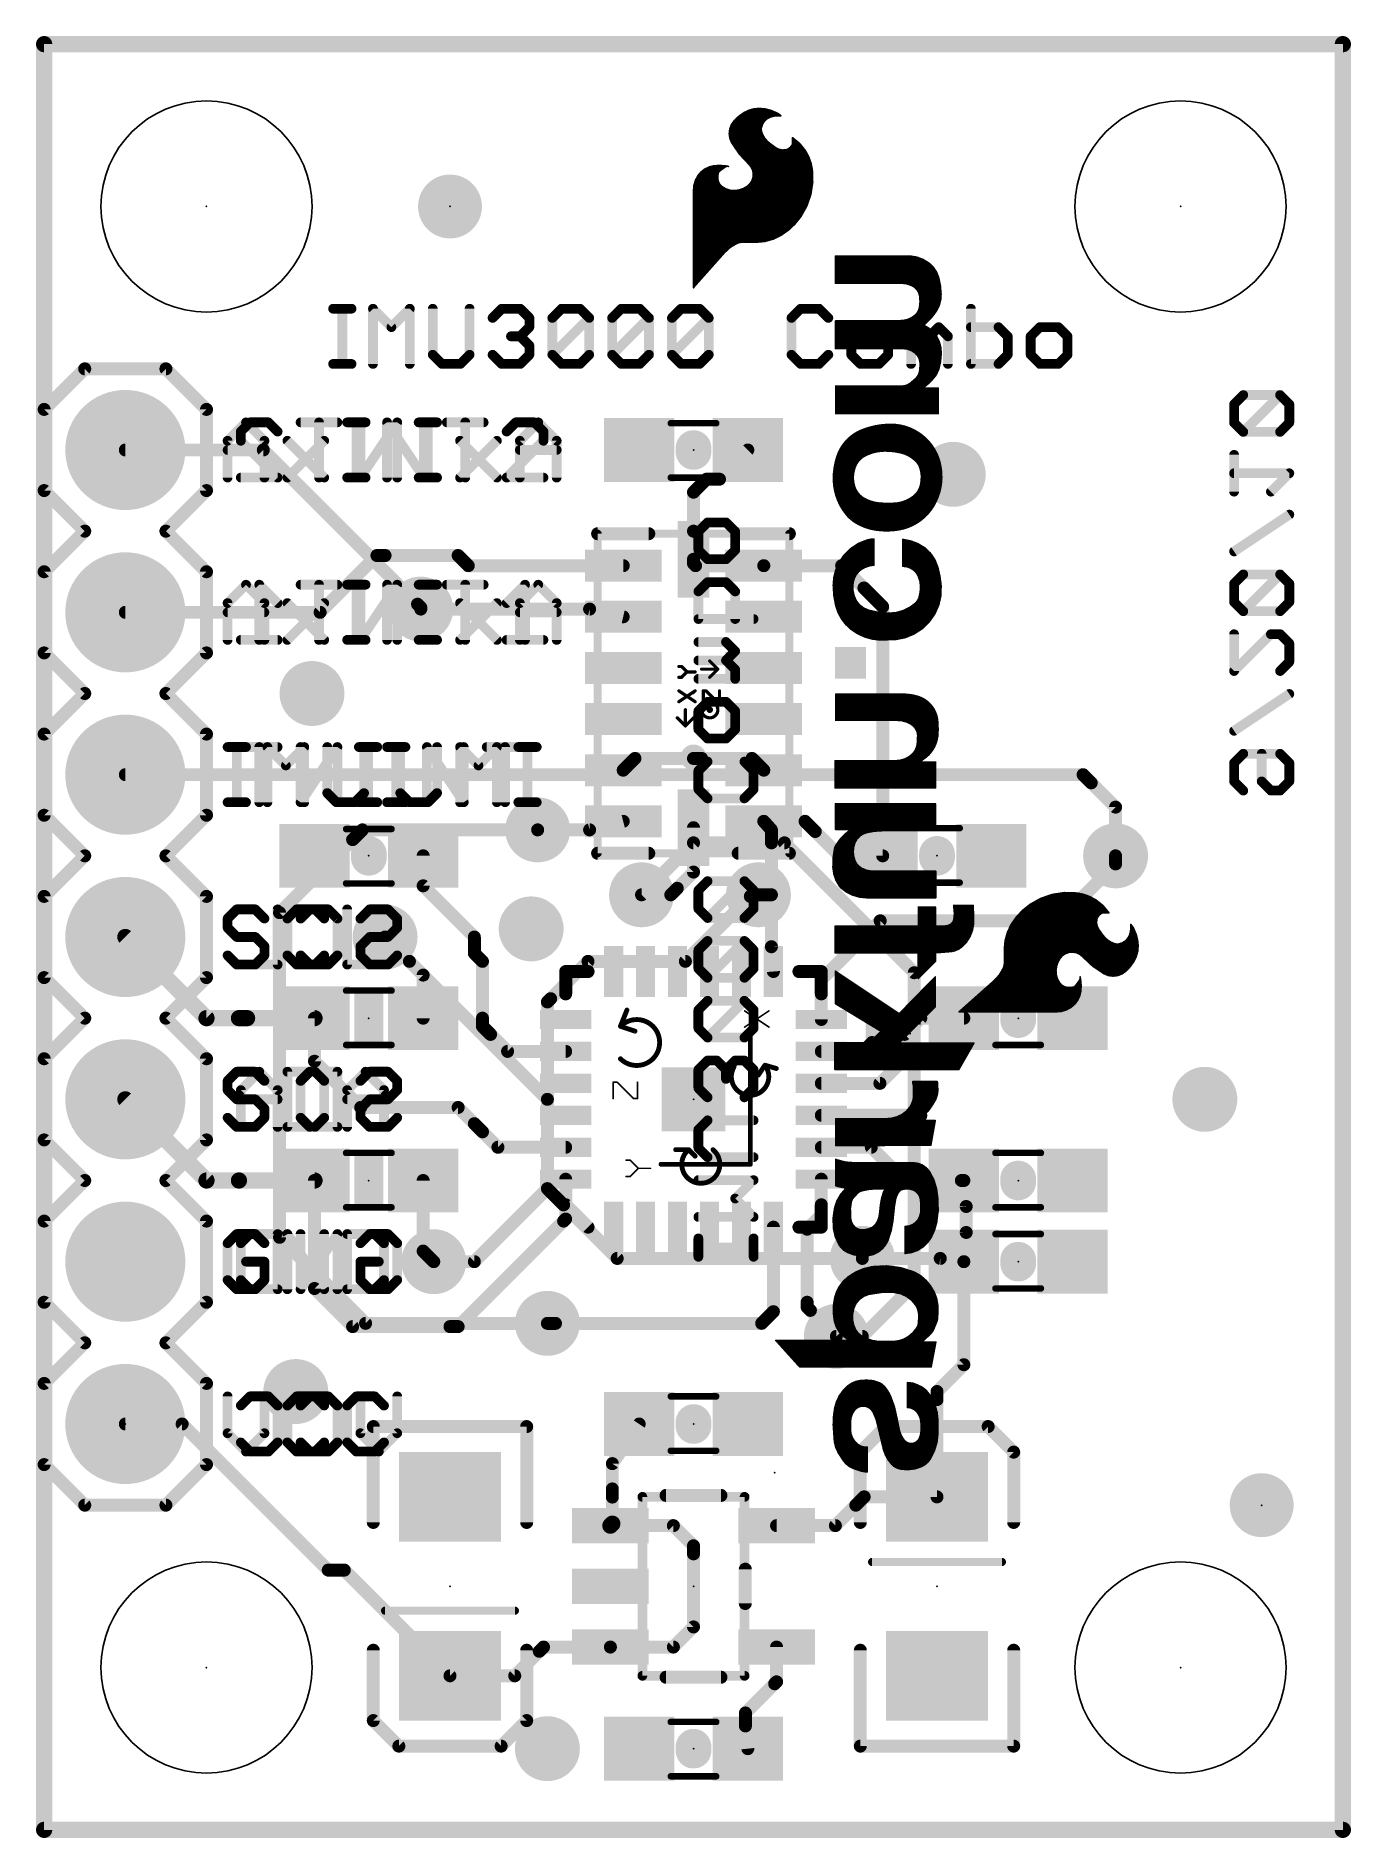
# Model space of a CAD drawing. Extents: x -3.8 to 20.4, y -39.4 to 28.1.
# Drawn here: x -0.13 to 20.45, y -0.13 to 28.07 of the extents above; entities outside this region: 1.
import ezdxf

# ---------------------------------------------------------------- set-up
doc = ezdxf.new("R2010")
doc.units = 0
for name, color, linetype in [('1', 12, 'CONTINUOUS'), ('16', 132, 'CONTINUOUS'), ('17', 110, 'CONTINUOUS'), ('18', 110, 'CONTINUOUS'), ('20', 53, 'CONTINUOUS'), ('21', 41, 'CONTINUOUS'), ('22', 40, 'CONTINUOUS'), ('23', 53, 'CONTINUOUS'), ('24', 53, 'CONTINUOUS'), ('51', 53, 'CONTINUOUS')]:
    doc.layers.add(name, color=color, linetype=linetype)

# ---------------------------------------------------------------- blocks, each defined once
blk = doc.blocks.new('RECT')
blk.add_solid([(-0.5, -0.5), (0.5, -0.5), (-0.5, 0.5), (0.5, 0.5)])
blk = doc.blocks.new('PIE')
at = {"const_width": 0.5}
blk.add_lwpolyline([(0, -0.25, 1), (0, 0.25, 1), (0, -0.25)], format="xyb", dxfattribs=at)
blk = doc.blocks.new('ROUNDP')
at = {"const_width": 0.5}
blk.add_lwpolyline([(0, -0.25, 1), (0, 0.25, 1), (0, -0.25)], format="xyb", dxfattribs=at)
blk = doc.blocks.new('ROUNDV')
at = {"const_width": 0.5}
blk.add_lwpolyline([(0, -0.25, 1), (0, 0.25, 1), (0, -0.25)], format="xyb", dxfattribs=at)

msp = doc.modelspace()

# ---------------------------------------------------------------- linework, layer by layer
at = {"layer": '1'}
for points, const_width in [([(0, 0), (0, 27.94)], 0.254), ([(0, 27.94), (20.32, 27.94)], 0.254), ([(20.32, 27.94), (20.32, 0)], 0.254), ([(10.5664, 21.1328), (11.01, 21.59)], 0.2032), ([(10.16, 20.9296), (10.3632, 21.1328)], 0.2032), ([(10.3632, 21.1328), (10.5664, 21.1328)], 0.2032), ([(10.16, 20.32), (10.16, 20.9296)], 0.2032), ([(10.16, 19.88), (10.16, 20.32)], 0.2032), ([(4.318, 19.05), (5.207, 19.939)], 0.2032), ([(5.207, 19.939), (5.334, 19.939)], 0.2032), ([(5.334, 19.939), (6.477, 19.939)], 0.2032), ([(6.477, 19.939), (6.636, 19.78)], 0.2032), ([(6.636, 19.78), (9.06, 19.78)], 0.2032), ([(10.16, 19.812), (10.16, 19.88)], 0.2032), ([(10.192, 19.78), (10.16, 19.812)], 0.2032), ([(11.26, 19.78), (10.192, 19.78)], 0.2032), ([(12.478, 19.78), (11.26, 19.78)], 0.2032), ([(12.827, 19.431), (12.478, 19.78)], 0.2032), ([(12.954, 19.304), (12.827, 19.431)], 0.2032), ([(5.8928, 19.1008), (8.5344, 19.1008)], 0.2032), ([(8.5344, 19.1008), (9.06, 18.98)], 0.2032), ([(13.12, 19.138), (12.954, 19.304)], 0.2032), ([(13.12, 15.24), (13.12, 19.138)], 0.2032), ([(1.27, 19.05), (4.318, 19.05)], 0.2032), ([(9.06, 16.58), (9.244, 16.764)], 0.2032), ([(9.244, 16.764), (10.16, 16.764)], 0.2032), ([(10.16, 16.764), (10.287, 16.764)], 0.2032), ([(10.287, 16.764), (11.076, 16.764)], 0.2032), ([(11.076, 16.764), (11.26, 16.58)], 0.2032), ([(8.5344, 15.6464), (9.06, 15.78)], 0.2032), ([(11.3792, 15.6464), (11.26, 15.78)], 0.2032), ([(11.26, 15.78), (11.906, 15.78)], 0.2032), ([(11.906, 15.78), (12.065, 15.621)], 0.2032), ([(7.7216, 15.6464), (8.5344, 15.6464)], 0.2032), ([(10.16, 14.986), (10.16, 15.68)], 0.2032), ([(11.3792, 15.4432), (11.3792, 15.6464)], 0.2032), ([(11.3792, 14.6304), (11.3792, 15.4432)], 0.2032), ([(12.065, 15.621), (12.446, 15.24)], 0.2032), ([(5.93, 14.771), (5.93, 15.24)], 0.2032), ([(12.446, 15.24), (13.12, 15.24)], 0.2032), ([(16.764, 15.24), (16.764, 15.113)], 0.2032), ([(9.906, 14.732), (10.16, 14.986)], 0.2032), ([(16.764, 15.113), (15.875, 14.224)], 0.2032), ([(6.731, 13.97), (5.93, 14.771)], 0.2032), ([(9.3472, 14.6304), (9.8044, 14.6304)], 0.2032), ([(9.8044, 14.6304), (9.906, 14.732)], 0.2032), ([(11.176, 14.6304), (11.3792, 14.6304)], 0.2032), ([(11.3792, 14.6304), (11.3792, 13.8176)], 0.2032), ([(13.081, 14.224), (12.7, 13.843)], 0.2032), ([(15.875, 14.224), (13.081, 14.224)], 0.2032), ([(1.27, 13.97), (2.54, 12.7)], 0.254), ([(5.334, 13.97), (5.93, 13.374)], 0.2032), ([(6.731, 13.716), (6.731, 13.97)], 0.2032), ([(6.858, 13.589), (6.731, 13.716)], 0.2032), ([(11.3792, 13.8176), (11.41, 13.43)], 0.2032), ([(12.7, 13.843), (12.16, 13.303)], 0.2032), ([(6.858, 12.7), (6.858, 13.589)], 0.2032), ([(5.93, 13.374), (5.93, 12.7)], 0.2032), ([(12.16, 13.303), (12.16, 12.68)], 0.2032), ([(2.54, 12.7), (3.048, 12.7)], 0.254), ([(3.048, 12.7), (3.175, 12.7)], 0.254), ([(3.175, 12.7), (4.23, 12.7)], 0.254), ([(4.23, 12.7), (4.23, 12.026)], 0.2032), ([(6.858, 12.573), (6.858, 12.7)], 0.2032), ([(12.954, 12.7), (13.081, 12.827)], 0.2032), ([(12.954, 12.319), (12.954, 12.7)], 0.2032), ([(13.462, 12.446), (13.716, 12.7)], 0.2032), ([(13.716, 12.7), (14.39, 12.7)], 0.2032), ([(6.858, 12.573), (6.985, 12.446)], 0.2032), ([(6.985, 12.446), (7.251, 12.18)], 0.2032), ([(12.815, 12.18), (12.954, 12.319)], 0.2032), ([(13.462, 12.065), (13.462, 12.446)], 0.2032), ([(4.23, 12.026), (4.953, 11.303)], 0.2032), ([(7.251, 12.18), (8.16, 12.18)], 0.2032), ([(12.16, 12.18), (12.815, 12.18)], 0.2032), ([(13.077, 11.68), (13.462, 12.065)], 0.2032), ([(12.16, 11.68), (13.077, 11.68)], 0.2032), ([(1.27, 11.43), (2.54, 10.16)], 0.254), ([(4.953, 11.303), (6.477, 11.303)], 0.2032), ([(6.477, 11.303), (6.731, 11.049)], 0.2032), ([(12.16, 11.18), (13.712, 11.18)], 0.2032), ([(13.712, 11.18), (13.716, 11.176)], 0.2032), ([(6.731, 11.049), (6.858, 10.922)], 0.2032), ([(6.858, 10.922), (7.1, 10.68)], 0.2032), ([(7.1, 10.68), (8.16, 10.68)], 0.2032), ([(12.942, 10.68), (12.16, 10.68)], 0.2032), ([(13.462, 10.16), (12.942, 10.68)], 0.2032), ([(2.54, 10.16), (3.048, 10.16)], 0.254), ([(3.048, 10.16), (4.23, 10.16)], 0.254), ([(4.23, 10.16), (4.23, 8.47)], 0.2032), ([(5.93, 9.056), (5.93, 10.16)], 0.2032), ([(8.16, 9.557), (8.16, 10.18)], 0.2032), ([(12.16, 9.62), (12.16, 10.18)], 0.2032), ([(14.351, 10.16), (13.462, 10.16)], 0.2032), ([(14.39, 10.16), (14.351, 10.16)], 0.2032), ([(14.4272, 9.7536), (14.39, 10.16)], 0.2032), ([(6.477, 7.874), (8.128, 9.525)], 0.2032), ([(8.128, 9.525), (8.16, 9.557)], 0.2032), ([(11.938, 9.398), (12.16, 9.62)], 0.2032), ([(14.4272, 9.3472), (14.4272, 9.7536)], 0.2032), ([(11.41, 8.108), (11.41, 9.43)], 0.2032), ([(11.938, 8.255), (11.938, 9.398)], 0.2032), ([(14.39, 8.89), (14.4272, 9.3472)], 0.2032), ([(6.096, 8.89), (5.93, 9.056)], 0.2032), ([(14.0208, 8.9408), (12.8016, 8.9408)], 0.2032), ([(14.39, 8.89), (14.0208, 8.9408)], 0.2032), ([(14.39, 7.278), (14.39, 8.89)], 0.2032), ([(4.23, 8.47), (4.826, 7.874)], 0.2032), ([(11.303, 8.001), (11.41, 8.108)], 0.2032), ([(11.938, 8.1788), (11.938, 8.255)], 0.2032), ([(11.9888, 8.128), (11.938, 8.1788)], 0.2032), ([(12.3952, 7.7216), (11.9888, 8.128)], 0.2032), ([(4.826, 7.874), (6.35, 7.874)], 0.2032), ([(6.35, 7.874), (6.477, 7.874)], 0.2032), ([(7.874, 7.9248), (11.2268, 7.9248)], 0.2032), ([(11.2268, 7.9248), (11.303, 8.001)], 0.2032), ([(13.97, 6.858), (14.39, 7.278)], 0.2032), ([(13.97, 6.731), (13.97, 6.858)], 0.2032), ([(13.97, 5.21), (13.97, 6.731)], 0.2032), ([(2.159, 6.35), (1.27, 6.35)], 0.2032), ([(4.445, 4.064), (2.159, 6.35)], 0.2032), ([(8.89, 5.73), (9.31, 6.35)], 0.2032), ([(8.89, 5.334), (8.89, 5.73)], 0.2032), ([(8.89, 5.207), (8.89, 5.334)], 0.2032), ([(8.89, 4.7901), (8.89, 5.207)], 0.2032), ([(12.38, 4.76), (12.7, 5.08)], 0.2032), ([(12.7, 5.08), (12.83, 5.21)], 0.2032), ([(12.83, 5.21), (13.97, 5.21)], 0.2032), ([(8.8599, 4.76), (8.89, 4.7901)], 0.254), ([(9.845, 4.76), (8.8599, 4.76)], 0.2032), ([(10.16, 4.445), (9.845, 4.76)], 0.2032), ([(11.4601, 4.76), (12.38, 4.76)], 0.2032), ([(10.16, 4.318), (10.16, 4.445)], 0.2032), ([(10.16, 3.175), (10.16, 4.318)], 0.2032), ([(4.696, 4.064), (4.445, 4.064)], 0.2032), ([(6.35, 2.41), (4.696, 4.064)], 0.2032), ([(9.845, 2.86), (10.16, 3.175)], 0.2032), ([(7.363, 2.41), (7.747, 2.794)], 0.2032), ([(7.747, 2.794), (7.813, 2.86)], 0.2032), ([(7.813, 2.86), (8.8599, 2.86)], 0.2032), ([(8.8599, 2.86), (9.845, 2.86)], 0.2032), ([(11.4601, 2.3161), (11.4601, 2.86)], 0.2032), ([(6.35, 2.41), (7.363, 2.41)], 0.2032), ([(10.9728, 1.8288), (11.43, 2.286)], 0.2032), ([(11.43, 2.286), (11.4601, 2.3161)], 0.2032), ([(10.9728, 1.6256), (10.9728, 1.8288)], 0.2032), ([(11.01, 1.27), (10.9728, 1.6256)], 0.2032), ([(20.32, 0), (0, 0)], 0.254)]:
    msp.add_lwpolyline(points, dxfattribs=dict(at, const_width=const_width))
for points, const_width in [([(0.0635, 27.94, 1), (-0.0635, 27.94)], 0.127), ([(0, 28.0035, 1), (0, 27.8765)], 0.127), ([(20.3835, 27.94, 1), (20.2565, 27.94)], 0.127), ([(20.32, 27.8765, 1), (20.32, 28.0035)], 0.127), ([(11.0465, 21.5546, 1), (10.9735, 21.6254)], 0.1016), ([(10.3632, 21.1836, 1), (10.3632, 21.082)], 0.1016), ([(10.3991, 21.0969, 1), (10.3273, 21.1687)], 0.1016), ([(10.5299, 21.1682, 1), (10.6029, 21.0974)], 0.1016), ([(10.5664, 21.082, 1), (10.5664, 21.1836)], 0.1016), ([(10.2108, 20.9296, 1), (10.1092, 20.9296)], 0.1016), ([(10.1241, 20.9655, 1), (10.1959, 20.8937)], 0.1016), ([(10.2108, 20.32, 1), (10.1092, 20.32)], 0.1016), ([(10.1092, 20.32, 1), (10.2108, 20.32)], 0.1016), ([(5.207, 19.9898, 1), (5.207, 19.8882)], 0.1016), ([(5.2429, 19.9031, 1), (5.1711, 19.9749)], 0.1016), ([(5.334, 19.9898, 1), (5.334, 19.8882)], 0.1016), ([(5.334, 19.8882, 1), (5.334, 19.9898)], 0.1016), ([(6.5129, 19.9749, 1), (6.4411, 19.9031)], 0.1016), ([(6.477, 19.8882, 1), (6.477, 19.9898)], 0.1016), ([(6.636, 19.8308, 1), (6.636, 19.7292)], 0.1016), ([(6.6001, 19.7441, 1), (6.6719, 19.8159)], 0.1016), ([(9.06, 19.7292, 1), (9.06, 19.8308)], 0.1016), ([(10.2108, 19.88, 1), (10.1092, 19.88)], 0.1016), ([(10.1092, 19.88, 1), (10.2108, 19.88)], 0.1016), ([(10.1959, 19.8479, 1), (10.1241, 19.7761)], 0.1016), ([(10.1092, 19.812, 1), (10.2108, 19.812)], 0.1016), ([(10.192, 19.8308, 1), (10.192, 19.7292)], 0.1016), ([(10.1561, 19.7441, 1), (10.2279, 19.8159)], 0.1016), ([(11.26, 19.8308, 1), (11.26, 19.7292)], 0.1016), ([(11.26, 19.7292, 1), (11.26, 19.8308)], 0.1016), ([(12.5139, 19.8159, 1), (12.4421, 19.7441)], 0.1016), ([(12.478, 19.7292, 1), (12.478, 19.8308)], 0.1016), ([(12.8629, 19.4669, 1), (12.7911, 19.3951)], 0.1016), ([(12.7911, 19.3951, 1), (12.8629, 19.4669)], 0.1016), ([(5.8928, 19.1516, 1), (5.8928, 19.05)], 0.1016), ([(8.5458, 19.1503, 1), (8.523, 19.0513)], 0.1016), ([(8.5344, 19.05, 1), (8.5344, 19.1516)], 0.1016), ([(12.9899, 19.3399, 1), (12.9181, 19.2681)], 0.1016), ([(12.9181, 19.2681, 1), (12.9899, 19.3399)], 0.1016), ([(13.1708, 19.138, 1), (13.0692, 19.138)], 0.1016), ([(13.0841, 19.1021, 1), (13.1559, 19.1739)], 0.1016), ([(1.27, 19.1008, 1), (1.27, 18.9992)], 0.1016), ([(4.2821, 19.0859, 1), (4.3539, 19.0141)], 0.1016), ([(4.318, 18.9992, 1), (4.318, 19.1008)], 0.1016), ([(9.0486, 18.9305, 1), (9.0714, 19.0295)], 0.1016), ([(9.0241, 16.6159, 1), (9.0959, 16.5441)], 0.1016), ([(9.244, 16.8148, 1), (9.244, 16.7132)], 0.1016), ([(9.2799, 16.7281, 1), (9.2081, 16.7999)], 0.1016), ([(10.16, 16.8148, 1), (10.16, 16.7132)], 0.1016), ([(10.16, 16.7132, 1), (10.16, 16.8148)], 0.1016), ([(10.287, 16.8148, 1), (10.287, 16.7132)], 0.1016), ([(10.287, 16.7132, 1), (10.287, 16.8148)], 0.1016), ([(11.1119, 16.7999, 1), (11.0401, 16.7281)], 0.1016), ([(11.076, 16.7132, 1), (11.076, 16.8148)], 0.1016), ([(11.2241, 16.5441, 1), (11.2959, 16.6159)], 0.1016), ([(9.0725, 15.7308, 1), (9.0475, 15.8292)], 0.1016), ([(11.2979, 15.8138, 1), (11.2221, 15.7462)], 0.1016), ([(11.26, 15.8308, 1), (11.26, 15.7292)], 0.1016), ([(11.9419, 15.8159, 1), (11.8701, 15.7441)], 0.1016), ([(11.906, 15.7292, 1), (11.906, 15.8308)], 0.1016), ([(7.7216, 15.6972, 1), (7.7216, 15.5956)], 0.1016), ([(8.5219, 15.6956, 1), (8.5469, 15.5972)], 0.1016), ([(8.5344, 15.5956, 1), (8.5344, 15.6972)], 0.1016), ([(10.2108, 15.68, 1), (10.1092, 15.68)], 0.1016), ([(11.43, 15.6464, 1), (11.3284, 15.6464)], 0.1016), ([(11.43, 15.4432, 1), (11.3284, 15.4432)], 0.1016), ([(11.3413, 15.6126, 1), (11.4171, 15.6802)], 0.1016), ([(12.1009, 15.6569, 1), (12.0291, 15.5851)], 0.1016), ([(12.0291, 15.5851, 1), (12.1009, 15.6569)], 0.1016), ([(5.9808, 15.24, 1), (5.8792, 15.24)], 0.1016), ([(11.3284, 15.4432, 1), (11.43, 15.4432)], 0.1016), ([(12.446, 15.2908, 1), (12.446, 15.1892)], 0.1016), ([(12.4101, 15.2041, 1), (12.4819, 15.2759)], 0.1016), ([(13.0692, 15.24, 1), (13.1708, 15.24)], 0.1016), ([(13.12, 15.1892, 1), (13.12, 15.2908)], 0.1016), ([(16.8148, 15.24, 1), (16.7132, 15.24)], 0.1016), ([(10.1092, 14.986, 1), (10.2108, 14.986)], 0.1016), ([(10.1959, 14.9501, 1), (10.1241, 15.0219)], 0.1016), ([(16.7132, 15.113, 1), (16.8148, 15.113)], 0.1016), ([(16.7999, 15.0771, 1), (16.7281, 15.1489)], 0.1016), ([(5.9659, 14.8069, 1), (5.8941, 14.7351)], 0.1016), ([(5.8792, 14.771, 1), (5.9808, 14.771)], 0.1016), ([(9.3472, 14.6812, 1), (9.3472, 14.5796)], 0.1016), ([(9.7685, 14.6663, 1), (9.8403, 14.5945)], 0.1016), ([(9.8044, 14.5796, 1), (9.8044, 14.6812)], 0.1016), ([(9.8701, 14.7679, 1), (9.9419, 14.6961)], 0.1016), ([(9.9419, 14.6961, 1), (9.8701, 14.7679)], 0.1016), ([(11.176, 14.6812, 1), (11.176, 14.5796)], 0.1016), ([(11.43, 14.6304, 1), (11.3284, 14.6304)], 0.1016), ([(11.3284, 14.6304, 1), (11.43, 14.6304)], 0.1016), ([(11.3792, 14.5796, 1), (11.3792, 14.6812)], 0.1016), ([(13.081, 14.2748, 1), (13.081, 14.1732)], 0.1016), ([(13.1169, 14.1881, 1), (13.0451, 14.2599)], 0.1016), ([(15.8391, 14.2599, 1), (15.9109, 14.1881)], 0.1016), ([(15.875, 14.1732, 1), (15.875, 14.2748)], 0.1016), ([(1.3149, 14.0149, 1), (1.2251, 13.9251)], 0.127), ([(5.3699, 14.0059, 1), (5.2981, 13.9341)], 0.1016), ([(6.7818, 13.97, 1), (6.6802, 13.97)], 0.1016), ([(6.7669, 13.7519, 1), (6.6951, 13.6801)], 0.1016), ([(6.6951, 13.9341, 1), (6.7669, 14.0059)], 0.1016), ([(11.4298, 13.8216, 1), (11.3286, 13.8136)], 0.1016), ([(11.3284, 13.8176, 1), (11.43, 13.8176)], 0.1016), ([(12.6641, 13.8789, 1), (12.7359, 13.8071)], 0.1016), ([(12.7359, 13.8071, 1), (12.6641, 13.8789)], 0.1016), ([(6.6802, 13.716, 1), (6.7818, 13.716)], 0.1016), ([(6.9088, 13.589, 1), (6.8072, 13.589)], 0.1016), ([(6.8221, 13.5531, 1), (6.8939, 13.6249)], 0.1016), ([(5.9808, 13.374, 1), (5.8792, 13.374)], 0.1016), ([(5.8941, 13.3381, 1), (5.9659, 13.4099)], 0.1016), ([(11.3594, 13.426, 1), (11.4606, 13.434)], 0.1016), ([(12.2108, 13.303, 1), (12.1092, 13.303)], 0.1016), ([(12.1241, 13.3389, 1), (12.1959, 13.2671)], 0.1016), ([(2.54, 12.7635, 1), (2.54, 12.6365)], 0.127), ([(2.4951, 12.6551, 1), (2.5849, 12.7449)], 0.127), ([(3.048, 12.7635, 1), (3.048, 12.6365)], 0.127), ([(3.048, 12.6365, 1), (3.048, 12.7635)], 0.127), ([(3.175, 12.7635, 1), (3.175, 12.6365)], 0.127), ([(3.175, 12.6365, 1), (3.175, 12.7635)], 0.127), ([(4.2808, 12.7, 1), (4.1792, 12.7)], 0.1016), ([(4.23, 12.6365, 1), (4.23, 12.7635)], 0.127), ([(5.8792, 12.7, 1), (5.9808, 12.7)], 0.1016), ([(6.9088, 12.7, 1), (6.8072, 12.7)], 0.1016), ([(6.8072, 12.7, 1), (6.9088, 12.7)], 0.1016), ([(12.1092, 12.68, 1), (12.2108, 12.68)], 0.1016), ([(13.0048, 12.7, 1), (12.9032, 12.7)], 0.1016), ([(12.9181, 12.7359, 1), (12.9899, 12.6641)], 0.1016), ([(13.1169, 12.7911, 1), (13.0451, 12.8629)], 0.1016), ([(13.716, 12.7508, 1), (13.716, 12.6492)], 0.1016), ([(13.7519, 12.6641, 1), (13.6801, 12.7359)], 0.1016), ([(14.39, 12.6492, 1), (14.39, 12.7508)], 0.1016), ([(6.8939, 12.6089, 1), (6.8221, 12.5371)], 0.1016), ([(6.8072, 12.573, 1), (6.9088, 12.573)], 0.1016), ([(7.0209, 12.4819, 1), (6.9491, 12.4101)], 0.1016), ([(6.9491, 12.4101, 1), (7.0209, 12.4819)], 0.1016), ([(12.9899, 12.2831, 1), (12.9181, 12.3549)], 0.1016), ([(13.5128, 12.446, 1), (13.4112, 12.446)], 0.1016), ([(13.4261, 12.4819, 1), (13.4979, 12.4101)], 0.1016), ([(4.2659, 12.0619, 1), (4.1941, 11.9901)], 0.1016), ([(7.251, 12.2308, 1), (7.251, 12.1292)], 0.1016), ([(7.2151, 12.1441, 1), (7.2869, 12.2159)], 0.1016), ([(8.16, 12.1292, 1), (8.16, 12.2308)], 0.1016), ([(12.16, 12.2308, 1), (12.16, 12.1292)], 0.1016), ([(12.7791, 12.2159, 1), (12.8509, 12.1441)], 0.1016), ([(12.815, 12.1292, 1), (12.815, 12.2308)], 0.1016), ([(12.9032, 12.319, 1), (13.0048, 12.319)], 0.1016), ([(13.4979, 12.0291, 1), (13.4261, 12.1009)], 0.1016), ([(4.1792, 12.026, 1), (4.2808, 12.026)], 0.1016), ([(13.4112, 12.065, 1), (13.5128, 12.065)], 0.1016), ([(12.16, 11.7308, 1), (12.16, 11.6292)], 0.1016), ([(13.0411, 11.7159, 1), (13.1129, 11.6441)], 0.1016), ([(13.077, 11.6292, 1), (13.077, 11.7308)], 0.1016), ([(1.3149, 11.4749, 1), (1.2251, 11.3851)], 0.127), ([(4.953, 11.3538, 1), (4.953, 11.2522)], 0.1016), ([(4.9171, 11.2671, 1), (4.9889, 11.3389)], 0.1016), ([(6.5129, 11.3389, 1), (6.4411, 11.2671)], 0.1016), ([(6.477, 11.2522, 1), (6.477, 11.3538)], 0.1016), ([(12.16, 11.2308, 1), (12.16, 11.1292)], 0.1016), ([(13.7479, 11.2159, 1), (13.6761, 11.1441)], 0.1016), ([(13.712, 11.1292, 1), (13.712, 11.2308)], 0.1016), ([(6.7669, 11.0849, 1), (6.6951, 11.0131)], 0.1016), ([(6.6951, 11.0131, 1), (6.7669, 11.0849)], 0.1016), ([(6.8939, 10.9579, 1), (6.8221, 10.8861)], 0.1016), ([(6.8221, 10.8861, 1), (6.8939, 10.9579)], 0.1016), ([(13.6801, 11.1401, 1), (13.7519, 11.2119)], 0.1016), ([(7.1, 10.7308, 1), (7.1, 10.6292)], 0.1016), ([(7.0641, 10.6441, 1), (7.1359, 10.7159)], 0.1016), ([(8.16, 10.6292, 1), (8.16, 10.7308)], 0.1016), ([(12.16, 10.7308, 1), (12.16, 10.6292)], 0.1016), ([(12.9779, 10.7159, 1), (12.9061, 10.6441)], 0.1016), ([(12.942, 10.6292, 1), (12.942, 10.7308)], 0.1016), ([(2.54, 10.2235, 1), (2.54, 10.0965)], 0.127), ([(2.4951, 10.1151, 1), (2.5849, 10.2049)], 0.127), ([(3.048, 10.2235, 1), (3.048, 10.0965)], 0.127), ([(3.048, 10.0965, 1), (3.048, 10.2235)], 0.127), ([(4.2808, 10.16, 1), (4.1792, 10.16)], 0.1016), ([(4.23, 10.0965, 1), (4.23, 10.2235)], 0.127), ([(5.9808, 10.16, 1), (5.8792, 10.16)], 0.1016), ([(8.2108, 10.18, 1), (8.1092, 10.18)], 0.1016), ([(12.2108, 10.18, 1), (12.1092, 10.18)], 0.1016), ([(13.462, 10.2108, 1), (13.462, 10.1092)], 0.1016), ([(13.4261, 10.1241, 1), (13.4979, 10.1959)], 0.1016), ([(14.351, 10.2108, 1), (14.351, 10.1092)], 0.1016), ([(14.4406, 10.1646, 1), (14.3394, 10.1554)], 0.1016), ([(14.351, 10.1092, 1), (14.351, 10.2108)], 0.1016), ([(14.39, 10.1092, 1), (14.39, 10.2108)], 0.1016), ([(8.0921, 9.5609, 1), (8.1639, 9.4891)], 0.1016), ([(8.1639, 9.4891, 1), (8.0921, 9.5609)], 0.1016), ([(8.1092, 9.557, 1), (8.2108, 9.557)], 0.1016), ([(8.1959, 9.5211, 1), (8.1241, 9.5929)], 0.1016), ([(12.1092, 9.62, 1), (12.2108, 9.62)], 0.1016), ([(12.1959, 9.5841, 1), (12.1241, 9.6559)], 0.1016), ([(14.478, 9.7536, 1), (14.3764, 9.7536)], 0.1016), ([(14.3766, 9.749, 1), (14.4778, 9.7582)], 0.1016), ([(11.4608, 9.43, 1), (11.3592, 9.43)], 0.1016), ([(11.9888, 9.398, 1), (11.8872, 9.398)], 0.1016), ([(11.9021, 9.4339, 1), (11.9739, 9.3621)], 0.1016), ([(14.3764, 9.3472, 1), (14.478, 9.3472)], 0.1016), ([(14.4778, 9.3431, 1), (14.3766, 9.3513)], 0.1016), ([(5.9659, 9.0919, 1), (5.8941, 9.0201)], 0.1016), ([(5.8792, 9.056, 1), (5.9808, 9.056)], 0.1016), ([(12.8016, 8.9916, 1), (12.8016, 8.89)], 0.1016), ([(14.0277, 8.9911, 1), (14.0139, 8.8905)], 0.1016), ([(14.0208, 8.89, 1), (14.0208, 8.9916)], 0.1016), ([(6.0601, 8.8541, 1), (6.1319, 8.9259)], 0.1016), ([(14.4408, 8.89, 1), (14.3392, 8.89)], 0.1016), ([(14.3394, 8.8941, 1), (14.4406, 8.8859)], 0.1016), ([(14.3831, 8.8397, 1), (14.3969, 8.9403)], 0.1016), ([(4.2659, 8.5059, 1), (4.1941, 8.4341)], 0.1016), ([(4.1792, 8.47, 1), (4.2808, 8.47)], 0.1016), ([(11.4459, 8.0721, 1), (11.3741, 8.1439)], 0.1016), ([(11.9888, 8.255, 1), (11.8872, 8.255)], 0.1016), ([(11.8872, 8.255, 1), (11.9888, 8.255)], 0.1016), ([(11.9739, 8.2147, 1), (11.9021, 8.1429)], 0.1016), ([(11.8872, 8.1788, 1), (11.9888, 8.1788)], 0.1016), ([(12.0247, 8.1639, 1), (11.9529, 8.0921)], 0.1016), ([(11.9529, 8.0921, 1), (12.0247, 8.1639)], 0.1016), ([(4.826, 7.9248, 1), (4.826, 7.8232)], 0.1016), ([(4.7901, 7.8381, 1), (4.8619, 7.9099)], 0.1016), ([(6.35, 7.9248, 1), (6.35, 7.8232)], 0.1016), ([(6.35, 7.8232, 1), (6.35, 7.9248)], 0.1016), ([(6.4411, 7.9099, 1), (6.5129, 7.8381)], 0.1016), ([(6.477, 7.8232, 1), (6.477, 7.9248)], 0.1016), ([(7.874, 7.9756, 1), (7.874, 7.874)], 0.1016), ([(11.1909, 7.9607, 1), (11.2627, 7.8889)], 0.1016), ([(11.2268, 7.874, 1), (11.2268, 7.9756)], 0.1016), ([(11.2671, 8.0369, 1), (11.3389, 7.9651)], 0.1016), ([(11.3389, 7.9651, 1), (11.2671, 8.0369)], 0.1016), ([(11.3592, 8.108, 1), (11.4608, 8.108)], 0.1016), ([(12.3593, 7.6857, 1), (12.4311, 7.7575)], 0.1016), ([(14.4259, 7.2421, 1), (14.3541, 7.3139)], 0.1016), ([(14.3392, 7.278, 1), (14.4408, 7.278)], 0.1016), ([(14.0208, 6.858, 1), (13.9192, 6.858)], 0.1016), ([(13.9341, 6.8939, 1), (14.0059, 6.8221)], 0.1016), ([(14.0208, 6.731, 1), (13.9192, 6.731)], 0.1016), ([(13.9192, 6.731, 1), (14.0208, 6.731)], 0.1016), ([(1.27, 6.4008, 1), (1.27, 6.2992)], 0.1016), ([(2.1949, 6.3859, 1), (2.1231, 6.3141)], 0.1016), ([(2.159, 6.2992, 1), (2.159, 6.4008)], 0.1016), ([(9.3521, 6.3215, 1), (9.2679, 6.3785)], 0.1016), ([(8.9408, 5.73, 1), (8.8392, 5.73)], 0.1016), ([(8.8479, 5.7585, 1), (8.9321, 5.7015)], 0.1016), ([(8.9408, 5.334, 1), (8.8392, 5.334)], 0.1016), ([(8.8392, 5.334, 1), (8.9408, 5.334)], 0.1016), ([(8.9408, 5.207, 1), (8.8392, 5.207)], 0.1016), ([(8.8392, 5.207, 1), (8.9408, 5.207)], 0.1016), ([(12.6641, 5.1159, 1), (12.7359, 5.0441)], 0.1016), ([(12.7359, 5.0441, 1), (12.6641, 5.1159)], 0.1016), ([(12.83, 5.2608, 1), (12.83, 5.1592)], 0.1016), ([(12.8659, 5.1741, 1), (12.7941, 5.2459)], 0.1016), ([(13.9192, 5.21, 1), (14.0208, 5.21)], 0.1016), ([(13.97, 5.1592, 1), (13.97, 5.2608)], 0.1016), ([(8.815, 4.8049, 1), (8.9048, 4.7151)], 0.127), ([(8.8599, 4.8108, 1), (8.8599, 4.7092)], 0.1016), ([(8.9349, 4.7452, 1), (8.8451, 4.835)], 0.127), ([(8.8392, 4.7901, 1), (8.9408, 4.7901)], 0.1016), ([(9.8809, 4.7959, 1), (9.8091, 4.7241)], 0.1016), ([(9.845, 4.7092, 1), (9.845, 4.8108)], 0.1016), ([(11.4601, 4.8108, 1), (11.4601, 4.7092)], 0.1016), ([(12.3441, 4.7959, 1), (12.4159, 4.7241)], 0.1016), ([(12.38, 4.7092, 1), (12.38, 4.8108)], 0.1016), ([(10.2108, 4.445, 1), (10.1092, 4.445)], 0.1016), ([(10.1241, 4.4091, 1), (10.1959, 4.4809)], 0.1016), ([(10.2108, 4.318, 1), (10.1092, 4.318)], 0.1016), ([(10.1092, 4.318, 1), (10.2108, 4.318)], 0.1016), ([(4.445, 4.1148, 1), (4.445, 4.0132)], 0.1016), ([(4.4091, 4.0281, 1), (4.4809, 4.0999)], 0.1016), ([(4.7319, 4.0999, 1), (4.6601, 4.0281)], 0.1016), ([(4.696, 4.0132, 1), (4.696, 4.1148)], 0.1016), ([(10.1092, 3.175, 1), (10.2108, 3.175)], 0.1016), ([(10.1959, 3.1391, 1), (10.1241, 3.2109)], 0.1016), ([(7.7111, 2.8299, 1), (7.7829, 2.7581)], 0.1016), ([(7.7829, 2.7581, 1), (7.7111, 2.8299)], 0.1016), ([(7.813, 2.9108, 1), (7.813, 2.8092)], 0.1016), ([(7.8489, 2.8241, 1), (7.7771, 2.8959)], 0.1016), ([(8.8599, 2.9108, 1), (8.8599, 2.8092)], 0.1016), ([(8.8599, 2.8092, 1), (8.8599, 2.9108)], 0.1016), ([(9.8091, 2.8959, 1), (9.8809, 2.8241)], 0.1016), ([(9.845, 2.8092, 1), (9.845, 2.9108)], 0.1016), ([(11.5109, 2.86, 1), (11.4093, 2.86)], 0.1016), ([(6.35, 2.4608, 1), (6.35, 2.3592)], 0.1016), ([(6.3141, 2.3741, 1), (6.3859, 2.4459)], 0.1016), ([(7.3271, 2.4459, 1), (7.3989, 2.3741)], 0.1016), ([(7.363, 2.3592, 1), (7.363, 2.4608)], 0.1016), ([(11.3941, 2.3219, 1), (11.4659, 2.2501)], 0.1016), ([(11.4659, 2.2501, 1), (11.3941, 2.3219)], 0.1016), ([(11.4093, 2.3161, 1), (11.5109, 2.3161)], 0.1016), ([(11.496, 2.2802, 1), (11.4242, 2.352)], 0.1016), ([(11.0236, 1.8288, 1), (10.922, 1.8288)], 0.1016), ([(10.9369, 1.8647, 1), (11.0087, 1.7929)], 0.1016), ([(11.0233, 1.6309, 1), (10.9223, 1.6203)], 0.1016), ([(10.922, 1.6256, 1), (11.0236, 1.6256)], 0.1016), ([(10.9595, 1.2647, 1), (11.0605, 1.2753)], 0.1016), ([(0, 0.0635, 1), (0, -0.0635)], 0.127), ([(-0.0635, 0, 1), (0.0635, 0)], 0.127), ([(20.2565, 0, 1), (20.3835, 0)], 0.127), ([(20.32, -0.0635, 1), (20.32, 0.0635)], 0.127)]:
    msp.add_lwpolyline(points, format="xyb", dxfattribs=dict(at, const_width=const_width))
at = {"layer": '16'}
for points, const_width in [([(0, 0), (0, 27.94)], 0.254), ([(0, 27.94), (20.32, 27.94)], 0.254), ([(20.32, 27.94), (20.32, 0)], 0.254), ([(18.7623, 22.4499), (18.6182, 22.3058)], 0.1524), ([(18.6182, 22.3058), (18.6182, 22.0177)], 0.1524), ([(19.3385, 22.4499), (18.7623, 22.4499)], 0.1524), ([(18.7623, 21.8737), (19.3385, 22.4499)], 0.1524), ([(19.4825, 22.3058), (19.3385, 22.4499)], 0.1524), ([(19.4825, 22.0177), (19.4825, 22.3058)], 0.1524), ([(18.6182, 22.0177), (18.7623, 21.8737)], 0.1524), ([(19.3385, 21.8737), (19.4825, 22.0177)], 0.1524), ([(18.7623, 21.8737), (19.3385, 21.8737)], 0.1524), ([(1.27, 21.59), (3.429, 21.59)], 0.2032), ([(3.429, 21.59), (5.842, 19.177)], 0.2032), ([(18.6182, 20.9382), (18.6182, 21.5144)], 0.1524), ([(19.4825, 21.2263), (18.6182, 21.2263)], 0.1524), ([(19.1944, 20.9382), (19.4825, 21.2263)], 0.1524), ([(18.6182, 20.0026), (19.4825, 20.5789)], 0.1524), ([(18.7623, 19.6433), (18.6182, 19.4993)], 0.1524), ([(18.6182, 19.4993), (18.6182, 19.2112)], 0.1524), ([(19.3385, 19.6433), (18.7623, 19.6433)], 0.1524), ([(18.7623, 19.0671), (19.3385, 19.6433)], 0.1524), ([(19.4825, 19.4993), (19.3385, 19.6433)], 0.1524), ([(19.4825, 19.2112), (19.4825, 19.4993)], 0.1524), ([(5.842, 19.177), (5.8928, 19.1262)], 0.2032), ([(5.8928, 19.1262), (5.8928, 19.1008)], 0.2032), ([(18.6182, 19.2112), (18.7623, 19.0671)], 0.1524), ([(19.3385, 19.0671), (19.4825, 19.2112)], 0.1524), ([(18.7623, 19.0671), (19.3385, 19.0671)], 0.1524), ([(18.6182, 18.7078), (18.6182, 18.1316)], 0.1524), ([(18.6182, 18.1316), (19.1944, 18.7078)], 0.1524), ([(19.1944, 18.7078), (19.3385, 18.7078)], 0.1524), ([(19.3385, 18.7078), (19.4825, 18.5638)], 0.1524), ([(19.4825, 18.5638), (19.4825, 18.2757)], 0.1524), ([(19.4825, 18.2757), (19.3385, 18.1316)], 0.1524), ([(18.6182, 17.1961), (19.4825, 17.7723)], 0.1524), ([(18.6182, 16.6927), (18.7623, 16.8368)], 0.1524), ([(18.6182, 16.4046), (18.6182, 16.6927)], 0.1524), ([(18.7623, 16.8368), (19.3385, 16.8368)], 0.1524), ([(19.0504, 16.4046), (19.0504, 16.8368)], 0.1524), ([(19.3385, 16.8368), (19.4825, 16.6927)], 0.1524), ([(19.4825, 16.6927), (19.4825, 16.4046)], 0.1524), ([(1.27, 16.51), (16.256, 16.51)], 0.2032), ([(16.256, 16.51), (16.383, 16.383)], 0.2032), ([(16.383, 16.383), (16.764, 16.002)], 0.2032), ([(18.7623, 16.2606), (18.6182, 16.4046)], 0.1524), ([(19.1944, 16.2606), (19.0504, 16.4046)], 0.1524), ([(19.4825, 16.4046), (19.3385, 16.2606)], 0.1524), ([(16.764, 16.002), (16.764, 15.24)], 0.2032), ([(19.3385, 16.2606), (19.1944, 16.2606)], 0.1524), ([(3.683, 14.351), (4.826, 15.494)], 0.2032), ([(4.826, 15.494), (4.9784, 15.6464)], 0.2032), ([(4.9784, 15.6464), (7.7216, 15.6464)], 0.2032), ([(10.16, 15.4432), (9.3472, 14.6304)], 0.2032), ([(11.5824, 15.4432), (10.16, 15.4432)], 0.2032), ([(13.6144, 13.4112), (11.5824, 15.4432)], 0.2032), ([(10.033, 13.589), (11.049, 14.605)], 0.2032), ([(11.049, 14.605), (11.0744, 14.6304)], 0.2032), ([(11.0744, 14.6304), (11.176, 14.6304)], 0.2032), ([(3.683, 9.271), (3.683, 14.351)], 0.2032), ([(5.715, 13.589), (5.334, 13.97)], 0.2032), ([(7.874, 11.43), (5.715, 13.589)], 0.2032), ([(7.9248, 13.0048), (8.509, 13.589)], 0.2032), ([(8.509, 13.589), (10.033, 13.589)], 0.2032), ([(13.6144, 8.5344), (13.6144, 13.4112)], 0.2032), ([(7.874, 12.954), (7.9248, 13.0048)], 0.2032), ([(7.874, 11.43), (7.874, 12.954)], 0.2032), ([(7.874, 10.033), (7.874, 11.43)], 0.2032), ([(7.874, 10.033), (6.731, 8.89)], 0.2032), ([(8.001, 9.906), (7.874, 10.033)], 0.2032), ([(8.128, 9.779), (8.001, 9.906)], 0.2032), ([(8.9662, 8.9408), (8.128, 9.779)], 0.2032), ([(3.683, 9.271), (5.0292, 7.9248)], 0.2032), ([(12.8016, 8.9408), (8.9662, 8.9408)], 0.2032), ([(6.731, 8.89), (6.096, 8.89)], 0.2032), ([(12.8016, 7.7216), (13.6144, 8.5344)], 0.2032), ([(5.0292, 7.9248), (8.001, 7.9248)], 0.2032), ([(8.001, 7.9248), (7.874, 7.9248)], 0.2032), ([(12.3952, 7.7216), (12.8016, 7.7216)], 0.2032), ([(20.32, 0), (0, 0)], 0.254)]:
    msp.add_lwpolyline(points, dxfattribs=dict(at, const_width=const_width))
for points, const_width in [([(0.0635, 27.94, 1), (-0.0635, 27.94)], 0.127), ([(0, 28.0035, 1), (0, 27.8765)], 0.127), ([(20.3835, 27.94, 1), (20.2565, 27.94)], 0.127), ([(20.32, 27.8765, 1), (20.32, 28.0035)], 0.127), ([(18.6563, 22.3058, 1), (18.5801, 22.3058)], 0.0762), ([(18.5913, 22.3328, 1), (18.6451, 22.2789)], 0.0762), ([(18.7623, 22.488, 1), (18.7623, 22.4118)], 0.0762), ([(18.7892, 22.423, 1), (18.7353, 22.4768)], 0.0762), ([(19.3654, 22.4768, 1), (19.3115, 22.423)], 0.0762), ([(19.3654, 22.423, 1), (19.3115, 22.4768)], 0.0762), ([(19.3385, 22.4118, 1), (19.3385, 22.488)], 0.0762), ([(19.5206, 22.3058, 1), (19.4444, 22.3058)], 0.0762), ([(19.4556, 22.2789, 1), (19.5095, 22.3328)], 0.0762), ([(18.6451, 22.0447, 1), (18.5913, 21.9908)], 0.0762), ([(18.5801, 22.0177, 1), (18.6563, 22.0177)], 0.0762), ([(19.4444, 22.0177, 1), (19.5206, 22.0177)], 0.0762), ([(19.5095, 21.9908, 1), (19.4556, 22.0447)], 0.0762), ([(18.7353, 21.9006, 1), (18.7892, 21.8467)], 0.0762), ([(18.7623, 21.9118, 1), (18.7623, 21.8356)], 0.0762), ([(18.7353, 21.8467, 1), (18.7892, 21.9006)], 0.0762), ([(19.3115, 21.9006, 1), (19.3654, 21.8467)], 0.0762), ([(19.3385, 21.8356, 1), (19.3385, 21.9118)], 0.0762), ([(1.27, 21.6408, 1), (1.27, 21.5392)], 0.1016), ([(3.4649, 21.6259, 1), (3.3931, 21.5541)], 0.1016), ([(3.429, 21.5392, 1), (3.429, 21.6408)], 0.1016), ([(18.6563, 21.5144, 1), (18.5801, 21.5144)], 0.0762), ([(18.6182, 21.2644, 1), (18.6182, 21.1882)], 0.0762), ([(19.5095, 21.1993, 1), (19.4556, 21.2532)], 0.0762), ([(19.4825, 21.1882, 1), (19.4825, 21.2644)], 0.0762), ([(18.5801, 20.9382, 1), (18.6563, 20.9382)], 0.0762), ([(19.1675, 20.9651, 1), (19.2214, 20.9112)], 0.0762), ([(19.5037, 20.5472, 1), (19.4614, 20.6106)], 0.0762), ([(18.5971, 20.0343, 1), (18.6393, 19.9709)], 0.0762), ([(18.6563, 19.4993, 1), (18.5801, 19.4993)], 0.0762), ([(18.5913, 19.5262, 1), (18.6451, 19.4723)], 0.0762), ([(18.7623, 19.6814, 1), (18.7623, 19.6052)], 0.0762), ([(18.7892, 19.6164, 1), (18.7353, 19.6703)], 0.0762), ([(19.3654, 19.6703, 1), (19.3115, 19.6164)], 0.0762), ([(19.3654, 19.6164, 1), (19.3115, 19.6703)], 0.0762), ([(19.3385, 19.6052, 1), (19.3385, 19.6814)], 0.0762), ([(19.5206, 19.4993, 1), (19.4444, 19.4993)], 0.0762), ([(19.4556, 19.4723, 1), (19.5095, 19.5262)], 0.0762), ([(5.8779, 19.2129, 1), (5.8061, 19.1411)], 0.1016), ([(5.8061, 19.1411, 1), (5.8779, 19.2129)], 0.1016), ([(5.9436, 19.1262, 1), (5.842, 19.1262)], 0.1016), ([(5.8569, 19.0903, 1), (5.9287, 19.1621)], 0.1016), ([(18.6451, 19.2381, 1), (18.5913, 19.1842)], 0.0762), ([(18.5801, 19.2112, 1), (18.6563, 19.2112)], 0.0762), ([(19.4444, 19.2112, 1), (19.5206, 19.2112)], 0.0762), ([(19.5095, 19.1842, 1), (19.4556, 19.2381)], 0.0762), ([(5.842, 19.1008, 1), (5.9436, 19.1008)], 0.1016), ([(18.7353, 19.0941, 1), (18.7892, 19.0402)], 0.0762), ([(18.7623, 19.1052, 1), (18.7623, 19.029)], 0.0762), ([(18.7353, 19.0402, 1), (18.7892, 19.0941)], 0.0762), ([(19.3115, 19.0941, 1), (19.3654, 19.0402)], 0.0762), ([(19.3385, 19.029, 1), (19.3385, 19.1052)], 0.0762), ([(18.6563, 18.7078, 1), (18.5801, 18.7078)], 0.0762), ([(19.1944, 18.7459, 1), (19.1944, 18.6697)], 0.0762), ([(19.2214, 18.6809, 1), (19.1675, 18.7348)], 0.0762), ([(19.3654, 18.7348, 1), (19.3115, 18.6809)], 0.0762), ([(19.3385, 18.6697, 1), (19.3385, 18.7459)], 0.0762), ([(19.5206, 18.5638, 1), (19.4444, 18.5638)], 0.0762), ([(19.4556, 18.5368, 1), (19.5095, 18.5907)], 0.0762), ([(19.5095, 18.2487, 1), (19.4556, 18.3026)], 0.0762), ([(18.5801, 18.1316, 1), (18.6563, 18.1316)], 0.0762), ([(18.5913, 18.1585, 1), (18.6451, 18.1047)], 0.0762), ([(19.3115, 18.1585, 1), (19.3654, 18.1047)], 0.0762), ([(19.4444, 18.2757, 1), (19.5206, 18.2757)], 0.0762), ([(19.5037, 17.7406, 1), (19.4614, 17.804)], 0.0762), ([(18.5971, 17.2278, 1), (18.6393, 17.1644)], 0.0762), ([(18.6563, 16.6927, 1), (18.5801, 16.6927)], 0.0762), ([(18.5913, 16.7197, 1), (18.6451, 16.6658)], 0.0762), ([(18.7623, 16.8749, 1), (18.7623, 16.7987)], 0.0762), ([(18.7892, 16.8098, 1), (18.7353, 16.8637)], 0.0762), ([(19.0885, 16.8368, 1), (19.0123, 16.8368)], 0.0762), ([(19.3654, 16.8637, 1), (19.3115, 16.8098)], 0.0762), ([(19.3385, 16.7987, 1), (19.3385, 16.8749)], 0.0762), ([(19.5206, 16.6927, 1), (19.4444, 16.6927)], 0.0762), ([(19.4556, 16.6658, 1), (19.5095, 16.7197)], 0.0762), ([(1.27, 16.5608, 1), (1.27, 16.4592)], 0.1016), ([(16.2919, 16.5459, 1), (16.2201, 16.4741)], 0.1016), ([(16.256, 16.4592, 1), (16.256, 16.5608)], 0.1016), ([(16.4189, 16.4189, 1), (16.3471, 16.3471)], 0.1016), ([(16.3471, 16.3471, 1), (16.4189, 16.4189)], 0.1016), ([(18.6451, 16.4316, 1), (18.5913, 16.3777)], 0.0762), ([(18.5801, 16.4046, 1), (18.6563, 16.4046)], 0.0762), ([(19.0773, 16.4316, 1), (19.0234, 16.3777)], 0.0762), ([(19.0123, 16.4046, 1), (19.0885, 16.4046)], 0.0762), ([(19.4444, 16.4046, 1), (19.5206, 16.4046)], 0.0762), ([(19.5095, 16.3777, 1), (19.4556, 16.4316)], 0.0762), ([(16.8148, 16.002, 1), (16.7132, 16.002)], 0.1016), ([(16.7281, 15.9661, 1), (16.7999, 16.0379)], 0.1016), ([(18.7353, 16.2336, 1), (18.7892, 16.2875)], 0.0762), ([(19.1944, 16.2987, 1), (19.1944, 16.2225)], 0.0762), ([(19.1675, 16.2336, 1), (19.2214, 16.2875)], 0.0762), ([(19.3115, 16.2875, 1), (19.3654, 16.2336)], 0.0762), ([(19.3385, 16.2225, 1), (19.3385, 16.2987)], 0.0762), ([(4.7901, 15.5299, 1), (4.8619, 15.4581)], 0.1016), ([(4.8619, 15.4581, 1), (4.7901, 15.5299)], 0.1016), ([(4.9784, 15.6972, 1), (4.9784, 15.5956)], 0.1016), ([(5.0143, 15.6105, 1), (4.9425, 15.6823)], 0.1016), ([(7.7216, 15.5956, 1), (7.7216, 15.6972)], 0.1016), ([(10.16, 15.494, 1), (10.16, 15.3924)], 0.1016), ([(10.1959, 15.4073, 1), (10.1241, 15.4791)], 0.1016), ([(11.6183, 15.4791, 1), (11.5465, 15.4073)], 0.1016), ([(11.5824, 15.3924, 1), (11.5824, 15.494)], 0.1016), ([(16.7132, 15.24, 1), (16.8148, 15.24)], 0.1016), ([(9.3113, 14.6663, 1), (9.3831, 14.5945)], 0.1016), ([(11.0131, 14.6409, 1), (11.0849, 14.5691)], 0.1016), ([(11.0849, 14.5691, 1), (11.0131, 14.6409)], 0.1016), ([(11.0744, 14.6812, 1), (11.0744, 14.5796)], 0.1016), ([(11.1103, 14.5945, 1), (11.0385, 14.6663)], 0.1016), ([(11.176, 14.5796, 1), (11.176, 14.6812)], 0.1016), ([(3.7338, 14.351, 1), (3.6322, 14.351)], 0.1016), ([(3.6471, 14.3869, 1), (3.7189, 14.3151)], 0.1016), ([(5.3699, 14.0059, 1), (5.2981, 13.9341)], 0.1016), ([(5.7509, 13.6249, 1), (5.6791, 13.5531)], 0.1016), ([(5.6791, 13.5531, 1), (5.7509, 13.6249)], 0.1016), ([(8.509, 13.6398, 1), (8.509, 13.5382)], 0.1016), ([(8.5449, 13.5531, 1), (8.4731, 13.6249)], 0.1016), ([(9.9971, 13.6249, 1), (10.0689, 13.5531)], 0.1016), ([(10.033, 13.5382, 1), (10.033, 13.6398)], 0.1016), ([(13.6652, 13.4112, 1), (13.5636, 13.4112)], 0.1016), ([(13.5785, 13.3753, 1), (13.6503, 13.4471)], 0.1016), ([(7.9248, 12.954, 1), (7.8232, 12.954)], 0.1016), ([(7.8381, 12.9899, 1), (7.9099, 12.9181)], 0.1016), ([(7.8889, 13.0407, 1), (7.9607, 12.9689)], 0.1016), ([(7.9607, 12.9689, 1), (7.8889, 13.0407)], 0.1016), ([(7.9248, 11.43, 1), (7.8232, 11.43)], 0.1016), ([(7.8232, 11.43, 1), (7.9248, 11.43)], 0.1016), ([(7.8381, 11.3941, 1), (7.9099, 11.4659)], 0.1016), ([(7.9099, 10.0689, 1), (7.8381, 9.9971)], 0.1016), ([(7.8232, 10.033, 1), (7.9248, 10.033)], 0.1016), ([(7.9099, 9.9971, 1), (7.8381, 10.0689)], 0.1016), ([(8.0369, 9.9419, 1), (7.9651, 9.8701)], 0.1016), ([(7.9651, 9.8701, 1), (8.0369, 9.9419)], 0.1016), ([(8.1639, 9.8149, 1), (8.0921, 9.7431)], 0.1016), ([(8.0921, 9.7431, 1), (8.1639, 9.8149)], 0.1016), ([(3.7189, 9.3069, 1), (3.6471, 9.2351)], 0.1016), ([(3.6322, 9.271, 1), (3.7338, 9.271)], 0.1016), ([(8.9662, 8.9916, 1), (8.9662, 8.89)], 0.1016), ([(8.9303, 8.9049, 1), (9.0021, 8.9767)], 0.1016), ([(12.8016, 8.89, 1), (12.8016, 8.9916)], 0.1016), ([(6.096, 8.9408, 1), (6.096, 8.8392)], 0.1016), ([(6.6951, 8.9259, 1), (6.7669, 8.8541)], 0.1016), ([(6.731, 8.8392, 1), (6.731, 8.9408)], 0.1016), ([(13.5636, 8.5344, 1), (13.6652, 8.5344)], 0.1016), ([(13.6503, 8.4985, 1), (13.5785, 8.5703)], 0.1016), ([(5.0292, 7.9756, 1), (5.0292, 7.874)], 0.1016), ([(4.9933, 7.8889, 1), (5.0651, 7.9607)], 0.1016), ([(7.874, 7.9756, 1), (7.874, 7.874)], 0.1016), ([(8.001, 7.874, 1), (8.001, 7.9756)], 0.1016), ([(8.001, 7.874, 1), (8.001, 7.9756)], 0.1016), ([(12.3952, 7.7724, 1), (12.3952, 7.6708)], 0.1016), ([(12.7657, 7.7575, 1), (12.8375, 7.6857)], 0.1016), ([(12.8016, 7.6708, 1), (12.8016, 7.7724)], 0.1016), ([(0, 0.0635, 1), (0, -0.0635)], 0.127), ([(-0.0635, 0, 1), (0.0635, 0)], 0.127), ([(20.2565, 0, 1), (20.3835, 0)], 0.127), ([(20.32, -0.0635, 1), (20.32, 0.0635)], 0.127)]:
    msp.add_lwpolyline(points, format="xyb", dxfattribs=dict(at, const_width=const_width))
at = {"layer": '20', "const_width": 0.254}
for points in [[(0, 0), (0, 27.94)], [(0, 27.94), (20.32, 27.94)], [(20.32, 27.94), (20.32, 0)], [(20.32, 0), (0, 0)]]:
    msp.add_lwpolyline(points, dxfattribs=at)
at = {"layer": '20', "const_width": 0.127}
for points in [[(0.0635, 27.94, 1), (-0.0635, 27.94)], [(0, 28.0035, 1), (0, 27.8765)], [(20.3835, 27.94, 1), (20.2565, 27.94)], [(20.32, 27.8765, 1), (20.32, 28.0035)], [(0, 0.0635, 1), (0, -0.0635)], [(-0.0635, 0, 1), (0.0635, 0)], [(20.2565, 0, 1), (20.3835, 0)], [(20.32, -0.0635, 1), (20.32, 0.0635)]]:
    msp.add_lwpolyline(points, format="xyb", dxfattribs=at)
at = {"layer": '20'}
for centre in [(2.54, 25.4), (17.78, 25.4), (2.54, 2.54), (17.78, 2.54)]:
    msp.add_circle(centre, 1.651, dxfattribs=at)
at = {"layer": '21'}
for points, const_width in [([(10.8672, 26.8096), (10.7976, 26.7437)], 0.0254), ([(10.8539, 26.797), (11.3568, 26.797)], 0.0254), ([(10.9449, 26.8656), (10.8672, 26.8096)], 0.0254), ([(10.885, 26.8224), (11.524, 26.8224)], 0.0254), ([(10.9202, 26.8478), (11.4914, 26.8478)], 0.0254), ([(11.0229, 26.9044), (10.9449, 26.8656)], 0.0254), ([(10.9602, 26.8732), (11.4417, 26.8732)], 0.0254), ([(11.0112, 26.8986), (11.3831, 26.8986)], 0.0254), ([(11.1069, 26.9276), (11.0229, 26.9044)], 0.0254), ([(11.094, 26.924), (11.2904, 26.924)], 0.0254), ([(11.1938, 26.9342), (11.1069, 26.9276)], 0.0254), ([(11.2839, 26.9257), (11.1938, 26.9342)], 0.0254), ([(11.2687, 26.7333), (11.3107, 26.7725)], 0.0254), ([(11.3716, 26.9037), (11.2839, 26.9257)], 0.0254), ([(11.3107, 26.7725), (11.3615, 26.7995)], 0.0254), ([(11.3615, 26.7995), (11.4127, 26.814)], 0.0254), ([(11.3945, 26.8935), (11.3716, 26.9037)], 0.0254), ([(11.4301, 26.8783), (11.3945, 26.8935)], 0.0254), ([(11.4127, 26.814), (11.4656, 26.8199)], 0.0254), ([(11.4805, 26.8562), (11.4301, 26.8783)], 0.0254), ([(11.4656, 26.8199), (11.5266, 26.8199)], 0.0254), ([(11.524, 26.8224), (11.4805, 26.8562)], 0.0254), ([(11.5265, 26.8199), (11.524, 26.8224)], 0.0254), ([(11.5266, 26.8199), (11.5265, 26.8199)], 0.0254), ([(10.7277, 26.6141), (10.7191, 26.5404)], 0.0254), ([(10.7191, 26.5404), (10.729, 26.4669)], 0.0254), ([(10.7194, 26.543), (11.2354, 26.543)], 0.0254), ([(10.7222, 26.5176), (11.246, 26.5176)], 0.0254), ([(10.7224, 26.5684), (11.2259, 26.5684)], 0.0254), ([(10.7253, 26.5938), (11.2208, 26.5938)], 0.0254), ([(10.7256, 26.4922), (11.2605, 26.4922)], 0.0254), ([(10.7545, 26.6833), (10.7277, 26.6141)], 0.0254), ([(10.7297, 26.6192), (11.2214, 26.6192)], 0.0254), ([(10.7395, 26.6446), (11.2264, 26.6446)], 0.0254), ([(10.7493, 26.67), (11.234, 26.67)], 0.0254), ([(10.7976, 26.7437), (10.7545, 26.6833)], 0.0254), ([(10.7631, 26.6954), (11.2452, 26.6954)], 0.0254), ([(10.7812, 26.7208), (11.261, 26.7208)], 0.0254), ([(10.8002, 26.7462), (11.2826, 26.7462)], 0.0254), ([(10.8271, 26.7716), (11.3097, 26.7716)], 0.0254), ([(11.2204, 26.596), (11.2218, 26.6294)], 0.0254), ([(11.2269, 26.5633), (11.2204, 26.596)], 0.0254), ([(11.2218, 26.6294), (11.2384, 26.6844)], 0.0254), ([(11.2484, 26.5118), (11.2269, 26.5633)], 0.0254), ([(11.2384, 26.6844), (11.2687, 26.7333)], 0.0254), ([(11.2777, 26.4643), (11.2484, 26.5118)], 0.0254), ([(10.729, 26.4669), (10.757, 26.3982)], 0.0254), ([(10.7291, 26.4668), (11.2762, 26.4668)], 0.0254), ([(10.7394, 26.4414), (11.2973, 26.4414)], 0.0254), ([(10.7498, 26.416), (11.3209, 26.416)], 0.0254), ([(10.757, 26.3982), (10.8756, 26.2224)], 0.0254), ([(10.7621, 26.3906), (11.3505, 26.3906)], 0.0254), ([(10.7793, 26.3652), (11.3845, 26.3652)], 0.0254), ([(10.7964, 26.3398), (11.4197, 26.3398)], 0.0254), ([(10.8135, 26.3144), (11.4578, 26.3144)], 0.0254), ([(10.8307, 26.289), (11.5224, 26.289)], 0.0254), ([(10.8478, 26.2636), (11.9168, 26.2636)], 0.0254), ([(10.8649, 26.2382), (11.9304, 26.2382)], 0.0254), ([(10.8756, 26.2224), (11.0211, 26.068)], 0.0254), ([(10.8846, 26.2128), (11.9441, 26.2128)], 0.0254), ([(11.314, 26.4219), (11.2777, 26.4643)], 0.0254), ([(11.3564, 26.3855), (11.314, 26.4219)], 0.0254), ([(11.4478, 26.3195), (11.3564, 26.3855)], 0.0254), ([(11.4991, 26.2933), (11.4478, 26.3195)], 0.0254), ([(11.5557, 26.2829), (11.4991, 26.2933)], 0.0254), ([(11.6129, 26.289), (11.5557, 26.2829)], 0.0254), ([(11.6333, 26.2966), (11.6129, 26.289)], 0.0254), ([(11.6129, 26.289), (11.8985, 26.289)], 0.0254), ([(11.6722, 26.3234), (11.6333, 26.2966)], 0.0254), ([(11.6591, 26.3144), (11.8783, 26.3144)], 0.0254), ([(11.7018, 26.3601), (11.6722, 26.3234)], 0.0254), ([(11.6854, 26.3398), (11.858, 26.3398)], 0.0254), ([(11.7075, 26.3736), (11.7018, 26.3601)], 0.0254), ([(11.704, 26.3652), (11.8378, 26.3652)], 0.0254), ([(11.7095, 26.3881), (11.7075, 26.3736)], 0.0254), ([(11.8221, 26.3849), (11.7095, 26.477)], 0.0254), ([(11.7095, 26.477), (11.7095, 26.3881)], 0.0254), ([(11.7095, 26.4668), (11.722, 26.4668)], 0.0254), ([(11.7095, 26.4414), (11.753, 26.4414)], 0.0254), ([(11.7095, 26.416), (11.7841, 26.416)], 0.0254), ([(11.7095, 26.3906), (11.8151, 26.3906)], 0.0254), ([(11.9127, 26.2712), (11.8221, 26.3849)], 0.0254), ([(11.9628, 26.1778), (11.9127, 26.2712)], 0.0254), ([(10.2782, 25.9401), (10.2312, 25.8851)], 0.0254), ([(10.2725, 25.9334), (10.5527, 25.9334)], 0.0254), ([(10.3352, 25.9845), (10.2782, 25.9401)], 0.0254), ([(10.3022, 25.9588), (10.5749, 25.9588)], 0.0254), ([(10.3348, 25.9842), (10.6099, 25.9842)], 0.0254), ([(10.4, 26.0166), (10.3352, 25.9845)], 0.0254), ([(10.3859, 26.0096), (10.6449, 26.0096)], 0.0254), ([(10.4699, 26.035), (10.4, 26.0166)], 0.0254), ([(10.5639, 26.0424), (10.4699, 26.035)], 0.0254), ([(10.4699, 26.035), (10.6579, 26.035)], 0.0254), ([(10.5388, 25.8813), (10.5487, 25.9258)], 0.0254), ([(10.5487, 25.9258), (10.5577, 25.9429)], 0.0254), ([(10.5577, 25.9429), (10.5715, 25.9563)], 0.0254), ([(10.6579, 26.035), (10.5639, 26.0424)], 0.0254), ([(10.5715, 25.9563), (10.6554, 26.0172)], 0.0254), ([(10.6554, 26.0172), (10.6711, 26.0256)], 0.0254), ([(10.7062, 26.0274), (10.6579, 26.035)], 0.0254), ([(10.6711, 26.0256), (10.6885, 26.0291)], 0.0254), ([(10.6885, 26.0291), (10.7062, 26.0274)], 0.0254), ([(10.9086, 26.1874), (11.9577, 26.1874)], 0.0254), ([(10.9325, 26.162), (11.9685, 26.162)], 0.0254), ([(10.9564, 26.1366), (11.9776, 26.1366)], 0.0254), ([(10.9804, 26.1112), (11.9867, 26.1112)], 0.0254), ([(11.0043, 26.0858), (11.9958, 26.0858)], 0.0254), ([(11.0211, 26.068), (11.0594, 26.0231)], 0.0254), ([(11.0276, 26.0604), (12.0021, 26.0604)], 0.0254), ([(11.0492, 26.035), (12.0072, 26.035)], 0.0254), ([(11.0594, 26.0231), (11.0849, 25.9698)], 0.0254), ([(11.0659, 26.0096), (12.0122, 26.0096)], 0.0254), ([(11.078, 25.9842), (12.0173, 25.9842)], 0.0254), ([(11.0849, 25.9698), (11.0956, 25.9117)], 0.0254), ([(11.0869, 25.9588), (12.0198, 25.9588)], 0.0254), ([(11.0916, 25.9334), (12.0206, 25.9334)], 0.0254), ([(11.9986, 26.078), (11.9628, 26.1778)], 0.0254), ([(12.0193, 25.974), (11.9986, 26.078)], 0.0254), ([(12.0253, 25.7812), (12.0193, 25.974)], 0.0254), ([(10.1671, 25.732), (10.1601, 25.6489)], 0.0254), ([(10.1601, 25.6489), (10.1601, 24.1325)], 0.0254), ([(10.1605, 25.654), (10.7342, 25.654)], 0.0254), ([(10.1627, 25.6794), (10.6594, 25.6794)], 0.0254), ([(10.1648, 25.7048), (10.6172, 25.7048)], 0.0254), ([(10.1669, 25.7302), (10.5877, 25.7302)], 0.0254), ([(10.1911, 25.8119), (10.1671, 25.732)], 0.0254), ([(10.1741, 25.7556), (10.5669, 25.7556)], 0.0254), ([(10.1818, 25.781), (10.5539, 25.781)], 0.0254), ([(10.1894, 25.8064), (10.5453, 25.8064)], 0.0254), ([(10.2312, 25.8851), (10.1911, 25.8119)], 0.0254), ([(10.202, 25.8318), (10.5396, 25.8318)], 0.0254), ([(10.2159, 25.8572), (10.5388, 25.8572)], 0.0254), ([(10.2298, 25.8826), (10.5391, 25.8826)], 0.0254), ([(10.2508, 25.908), (10.5447, 25.908)], 0.0254), ([(10.5388, 25.8357), (10.5388, 25.8813)], 0.0254), ([(10.5487, 25.7912), (10.5388, 25.8357)], 0.0254), ([(10.5709, 25.7477), (10.5487, 25.7912)], 0.0254), ([(10.6046, 25.7124), (10.5709, 25.7477)], 0.0254), ([(10.668, 25.6742), (10.6046, 25.7124)], 0.0254), ([(10.7388, 25.6526), (10.668, 25.6742)], 0.0254), ([(10.8128, 25.6489), (10.7388, 25.6526)], 0.0254), ([(10.8761, 25.659), (10.8128, 25.6489)], 0.0254), ([(10.8448, 25.654), (12.0061, 25.654)], 0.0254), ([(10.9368, 25.6795), (10.8761, 25.659)], 0.0254), ([(10.9365, 25.6794), (12.0099, 25.6794)], 0.0254), ([(10.9932, 25.7099), (10.9368, 25.6795)], 0.0254), ([(10.9837, 25.7048), (12.0138, 25.7048)], 0.0254), ([(11.038, 25.7484), (10.9932, 25.7099)], 0.0254), ([(11.0169, 25.7302), (12.0176, 25.7302)], 0.0254), ([(11.0714, 25.7971), (11.038, 25.7484)], 0.0254), ([(11.043, 25.7556), (12.0215, 25.7556)], 0.0254), ([(11.0604, 25.781), (12.0253, 25.781)], 0.0254), ([(11.091, 25.8528), (11.0714, 25.7971)], 0.0254), ([(11.0747, 25.8064), (12.0245, 25.8064)], 0.0254), ([(11.0836, 25.8318), (12.0237, 25.8318)], 0.0254), ([(11.0956, 25.9117), (11.091, 25.8528)], 0.0254), ([(11.0914, 25.8572), (12.023, 25.8572)], 0.0254), ([(11.0934, 25.8826), (12.0222, 25.8826)], 0.0254), ([(11.0953, 25.908), (12.0214, 25.908)], 0.0254), ([(11.9965, 25.5905), (12.0253, 25.7812)], 0.0254), ([(10.1601, 25.6286), (12.0022, 25.6286)], 0.0254), ([(10.1601, 25.6032), (11.9984, 25.6032)], 0.0254), ([(10.1601, 25.5778), (11.9921, 25.5778)], 0.0254), ([(10.1601, 25.5524), (11.9834, 25.5524)], 0.0254), ([(10.1601, 25.527), (11.9746, 25.527)], 0.0254), ([(10.1601, 25.5016), (11.9659, 25.5016)], 0.0254), ([(10.1601, 25.4762), (11.9571, 25.4762)], 0.0254), ([(10.1601, 25.4508), (11.9484, 25.4508)], 0.0254), ([(10.1601, 25.4254), (11.9396, 25.4254)], 0.0254), ([(10.1601, 25.4), (11.9291, 25.4)], 0.0254), ([(10.1601, 25.3746), (11.9148, 25.3746)], 0.0254), ([(11.839, 25.24), (11.9337, 25.4081)], 0.0254), ([(11.9337, 25.4081), (11.9965, 25.5905)], 0.0254), ([(10.1601, 25.3492), (11.9005, 25.3492)], 0.0254), ([(10.1601, 25.3238), (11.8862, 25.3238)], 0.0254), ([(10.1601, 25.2984), (11.8719, 25.2984)], 0.0254), ([(10.1601, 25.273), (11.8576, 25.273)], 0.0254), ([(10.1601, 25.2476), (11.8433, 25.2476)], 0.0254), ([(10.1601, 25.2222), (11.8248, 25.2222)], 0.0254), ([(10.1601, 25.1968), (11.8045, 25.1968)], 0.0254), ([(10.1601, 25.1714), (11.7842, 25.1714)], 0.0254), ([(10.1601, 25.146), (11.7639, 25.146)], 0.0254), ([(10.1601, 25.1206), (11.7413, 25.1206)], 0.0254), ([(10.1601, 25.0952), (11.7144, 25.0952)], 0.0254), ([(11.6474, 25.0321), (11.7506, 25.1293)], 0.0254), ([(11.7506, 25.1293), (11.839, 25.24)], 0.0254), ([(10.1601, 25.0698), (11.6874, 25.0698)], 0.0254), ([(10.1601, 25.0444), (11.6605, 25.0444)], 0.0254), ([(10.1601, 25.019), (11.6288, 25.019)], 0.0254), ([(10.1601, 24.9936), (11.5929, 24.9936)], 0.0254), ([(10.1601, 24.9682), (11.5569, 24.9682)], 0.0254), ([(10.1601, 24.9428), (11.5161, 24.9428)], 0.0254), ([(10.1601, 24.9174), (11.464, 24.9174)], 0.0254), ([(10.1601, 24.892), (11.4119, 24.892)], 0.0254), ([(10.1601, 24.8666), (11.3234, 24.8666)], 0.0254), ([(10.1601, 24.8412), (11.1405, 24.8412)], 0.0254), ([(10.1601, 24.8158), (10.8271, 24.8158)], 0.0254), ([(10.7345, 24.7607), (10.8357, 24.8209)], 0.0254), ([(10.8357, 24.8209), (10.8729, 24.8344)], 0.0254), ([(10.8729, 24.8344), (10.9119, 24.8412)], 0.0254), ([(10.9119, 24.8412), (11.1405, 24.8412)], 0.0254), ([(11.1405, 24.8412), (11.2768, 24.8536)], 0.0254), ([(11.2768, 24.8536), (11.4087, 24.8904)], 0.0254), ([(11.4087, 24.8904), (11.5317, 24.9504)], 0.0254), ([(11.5317, 24.9504), (11.6474, 25.0321)], 0.0254), ([(10.1601, 24.7904), (10.7844, 24.7904)], 0.0254), ([(10.1601, 24.765), (10.7417, 24.765)], 0.0254), ([(10.1601, 24.7396), (10.7114, 24.7396)], 0.0254), ([(10.1601, 24.7142), (10.6837, 24.7142)], 0.0254), ([(10.1601, 24.6888), (10.656, 24.6888)], 0.0254), ([(10.1601, 24.1325), (10.6477, 24.6812)], 0.0254), ([(10.1601, 24.6634), (10.6319, 24.6634)], 0.0254), ([(10.1601, 24.638), (10.6093, 24.638)], 0.0254), ([(10.1601, 24.6126), (10.5867, 24.6126)], 0.0254), ([(10.1601, 24.5872), (10.5642, 24.5872)], 0.0254), ([(10.1601, 24.5618), (10.5416, 24.5618)], 0.0254), ([(10.1601, 24.5364), (10.519, 24.5364)], 0.0254), ([(10.6477, 24.6812), (10.7345, 24.7607)], 0.0254), ([(10.1601, 24.511), (10.4965, 24.511)], 0.0254), ([(10.1601, 24.4856), (10.4739, 24.4856)], 0.0254), ([(10.1601, 24.4602), (10.4513, 24.4602)], 0.0254), ([(10.1601, 24.4348), (10.4287, 24.4348)], 0.0254), ([(10.1601, 24.4094), (10.4062, 24.4094)], 0.0254), ([(10.1601, 24.384), (10.3836, 24.384)], 0.0254), ([(10.1601, 24.3586), (10.361, 24.3586)], 0.0254), ([(10.1601, 24.3332), (10.3384, 24.3332)], 0.0254), ([(10.1601, 24.3078), (10.3159, 24.3078)], 0.0254), ([(10.1601, 24.2824), (10.2933, 24.2824)], 0.0254), ([(10.1601, 24.257), (10.2707, 24.257)], 0.0254), ([(10.1601, 24.2316), (10.2482, 24.2316)], 0.0254), ([(10.1601, 24.2062), (10.2256, 24.2062)], 0.0254), ([(10.1601, 24.1808), (10.203, 24.1808)], 0.0254), ([(10.1601, 24.1554), (10.1804, 24.1554)], 0.0254), ([(4.5212, 23.8005), (4.8093, 23.8005)], 0.1524), ([(4.6653, 22.9362), (4.6653, 23.8005)], 0.1524), ([(5.1449, 22.9362), (5.1449, 23.8005)], 0.1524), ([(5.1449, 23.8005), (5.433, 23.5124)], 0.1524), ([(5.433, 23.5124), (5.7211, 23.8005)], 0.1524), ([(5.7211, 23.8005), (5.7211, 22.9362)], 0.1524), ([(6.0804, 23.8005), (6.0804, 23.0803)], 0.1524), ([(6.6566, 23.0803), (6.6566, 23.8005)], 0.1524), ([(7.0159, 23.6565), (7.16, 23.8005)], 0.1524), ([(7.16, 23.8005), (7.4481, 23.8005)], 0.1524), ([(7.4481, 23.8005), (7.5921, 23.6565)], 0.1524), ([(7.5921, 23.6565), (7.5921, 23.5124)], 0.1524), ([(7.9514, 23.6565), (8.0955, 23.8005)], 0.1524), ([(7.9514, 23.0803), (7.9514, 23.6565)], 0.1524), ([(7.9514, 23.0803), (8.5277, 23.6565)], 0.1524), ([(8.0955, 23.8005), (8.3836, 23.8005)], 0.1524), ([(8.3836, 23.8005), (8.5277, 23.6565)], 0.1524), ([(8.5277, 23.6565), (8.5277, 23.0803)], 0.1524), ([(8.887, 23.6565), (9.031, 23.8005)], 0.1524), ([(8.887, 23.0803), (8.887, 23.6565)], 0.1524), ([(8.887, 23.0803), (9.4632, 23.6565)], 0.1524), ([(9.031, 23.8005), (9.3191, 23.8005)], 0.1524), ([(9.3191, 23.8005), (9.4632, 23.6565)], 0.1524), ([(9.4632, 23.6565), (9.4632, 23.0803)], 0.1524), ([(9.8225, 23.6565), (9.9665, 23.8005)], 0.1524), ([(9.8225, 23.0803), (9.8225, 23.6565)], 0.1524), ([(9.8225, 23.0803), (10.3987, 23.6565)], 0.1524), ([(9.9665, 23.8005), (10.2546, 23.8005)], 0.1524), ([(10.2546, 23.8005), (10.3987, 23.6565)], 0.1524), ([(10.3987, 23.6565), (10.3987, 23.0803)], 0.1524), ([(11.8376, 23.8005), (11.6935, 23.6565)], 0.1524), ([(11.6935, 23.6565), (11.6935, 23.0803)], 0.1524), ([(12.1257, 23.8005), (11.8376, 23.8005)], 0.1524), ([(12.2697, 23.6565), (12.1257, 23.8005)], 0.1524), ([(14.5001, 23.8005), (14.5001, 22.9362)], 0.1524), ([(7.4481, 23.3684), (7.304, 23.3684)], 0.1524), ([(7.5921, 23.5124), (7.4481, 23.3684)], 0.1524), ([(7.4481, 23.3684), (7.5921, 23.2243)], 0.1524), ([(12.7731, 23.5124), (12.629, 23.3684)], 0.1524), ([(12.629, 23.3684), (12.629, 23.0803)], 0.1524), ([(13.0612, 23.5124), (12.7731, 23.5124)], 0.1524), ([(13.2053, 23.3684), (13.0612, 23.5124)], 0.1524), ([(13.2053, 23.0803), (13.2053, 23.3684)], 0.1524), ([(13.5645, 22.9362), (13.5645, 23.5124)], 0.1524), ([(13.5645, 23.5124), (13.7086, 23.5124)], 0.1524), ([(13.7086, 23.5124), (13.8527, 23.3684)], 0.1524), ([(13.8527, 23.3684), (13.9967, 23.5124)], 0.1524), ([(13.8527, 23.3684), (13.8527, 22.9362)], 0.1524), ([(13.9967, 23.5124), (14.1408, 23.3684)], 0.1524), ([(14.1408, 23.3684), (14.1408, 22.9362)], 0.1524), ([(14.9322, 23.5124), (14.5001, 23.5124)], 0.1524), ([(15.0763, 23.3684), (14.9322, 23.5124)], 0.1524), ([(15.0763, 23.0803), (15.0763, 23.3684)], 0.1524), ([(15.5796, 23.5124), (15.4356, 23.3684)], 0.1524), ([(15.4356, 23.3684), (15.4356, 23.0803)], 0.1524), ([(15.8678, 23.5124), (15.5796, 23.5124)], 0.1524), ([(16.0118, 23.3684), (15.8678, 23.5124)], 0.1524), ([(16.0118, 23.0803), (16.0118, 23.3684)], 0.1524), ([(6.0804, 23.0803), (6.2245, 22.9362)], 0.1524), ([(6.5126, 22.9362), (6.6566, 23.0803)], 0.1524), ([(7.16, 22.9362), (7.0159, 23.0803)], 0.1524), ([(7.5921, 23.0803), (7.4481, 22.9362)], 0.1524), ([(7.5921, 23.2243), (7.5921, 23.0803)], 0.1524), ([(8.0955, 22.9362), (7.9514, 23.0803)], 0.1524), ([(8.5277, 23.0803), (8.3836, 22.9362)], 0.1524), ([(9.031, 22.9362), (8.887, 23.0803)], 0.1524), ([(9.4632, 23.0803), (9.3191, 22.9362)], 0.1524), ([(9.9665, 22.9362), (9.8225, 23.0803)], 0.1524), ([(10.3987, 23.0803), (10.2546, 22.9362)], 0.1524), ([(11.6935, 23.0803), (11.8376, 22.9362)], 0.1524), ([(12.1257, 22.9362), (12.2697, 23.0803)], 0.1524), ([(12.629, 23.0803), (12.7731, 22.9362)], 0.1524), ([(13.0612, 22.9362), (13.2053, 23.0803)], 0.1524), ([(14.9322, 22.9362), (15.0763, 23.0803)], 0.1524), ([(15.4356, 23.0803), (15.5796, 22.9362)], 0.1524), ([(15.8678, 22.9362), (16.0118, 23.0803)], 0.1524), ([(0, 22.225), (0.635, 22.86)], 0.2032), ([(0.635, 22.86), (1.905, 22.86)], 0.2032), ([(1.905, 22.86), (2.54, 22.225)], 0.2032), ([(4.5212, 22.9362), (4.8093, 22.9362)], 0.1524), ([(6.2245, 22.9362), (6.5126, 22.9362)], 0.1524), ([(7.4481, 22.9362), (7.16, 22.9362)], 0.1524), ([(8.3836, 22.9362), (8.0955, 22.9362)], 0.1524), ([(9.3191, 22.9362), (9.031, 22.9362)], 0.1524), ([(10.2546, 22.9362), (9.9665, 22.9362)], 0.1524), ([(11.8376, 22.9362), (12.1257, 22.9362)], 0.1524), ([(12.7731, 22.9362), (13.0612, 22.9362)], 0.1524), ([(14.5001, 22.9362), (14.9322, 22.9362)], 0.1524), ([(15.5796, 22.9362), (15.8678, 22.9362)], 0.1524), ([(0, 20.955), (0, 22.225)], 0.2032), ([(2.54, 22.225), (2.54, 20.955)], 0.2032), ([(2.8702, 21.7344), (3.1583, 22.0225)], 0.1524), ([(3.1583, 22.0225), (3.4464, 21.7344)], 0.1524), ([(4.7412, 22.0225), (5.0293, 22.0225)], 0.1524), ([(4.8853, 21.1582), (4.8853, 22.0225)], 0.1524), ([(5.3649, 21.1582), (5.3649, 22.0225)], 0.1524), ([(5.3649, 22.0225), (5.9411, 21.1582)], 0.1524), ([(5.9411, 21.1582), (5.9411, 22.0225)], 0.1524), ([(6.3004, 22.0225), (6.8767, 22.0225)], 0.1524), ([(6.5885, 21.1582), (6.5885, 22.0225)], 0.1524), ([(7.38, 22.0225), (7.236, 21.8785)], 0.1524), ([(7.6681, 22.0225), (7.38, 22.0225)], 0.1524), ([(7.8122, 21.8785), (7.6681, 22.0225)], 0.1524), ([(2.8702, 21.1582), (2.8702, 21.7344)], 0.1524), ([(3.4464, 21.7344), (3.4464, 21.1582)], 0.1524), ([(3.8057, 21.7344), (4.3819, 21.1582)], 0.1524), ([(3.8057, 21.1582), (4.3819, 21.7344)], 0.1524), ([(7.236, 21.1582), (7.8122, 21.7344)], 0.1524), ([(7.8122, 21.7344), (7.8122, 21.8785)], 0.1524), ([(10.16, 21.5595), (10.16, 21.6205)], 0.5588), ([(2.8702, 21.5904), (3.4464, 21.5904)], 0.1524), ([(4.7412, 21.1582), (5.0293, 21.1582)], 0.1524), ([(7.8122, 21.1582), (7.236, 21.1582)], 0.1524), ([(0, 20.955), (0.635, 20.32)], 0.2032), ([(1.905, 20.32), (2.54, 20.955)], 0.2032), ([(0, 19.685), (0.635, 20.32)], 0.2032), ([(1.905, 20.32), (2.54, 19.685)], 0.2032), ([(8.66, 20.28), (9.46, 20.28)], 0.2032), ([(10.86, 20.28), (11.66, 20.28)], 0.2032), ([(0, 18.415), (0, 19.685)], 0.2032), ([(2.54, 19.685), (2.54, 18.415)], 0.2032), ([(2.8702, 19.1944), (3.1583, 19.4825)], 0.1524), ([(3.1583, 19.4825), (3.4464, 19.1944)], 0.1524), ([(4.7412, 19.4825), (5.0293, 19.4825)], 0.1524), ([(4.8853, 18.6182), (4.8853, 19.4825)], 0.1524), ([(5.3649, 18.6182), (5.3649, 19.4825)], 0.1524), ([(5.3649, 19.4825), (5.9411, 18.6182)], 0.1524), ([(5.9411, 18.6182), (5.9411, 19.4825)], 0.1524), ([(6.3004, 19.4825), (6.8767, 19.4825)], 0.1524), ([(6.5885, 18.6182), (6.5885, 19.4825)], 0.1524), ([(7.236, 19.1944), (7.5241, 19.4825)], 0.1524), ([(7.5241, 19.4825), (7.5241, 18.6182)], 0.1524), ([(2.8702, 18.6182), (2.8702, 19.1944)], 0.1524), ([(3.4464, 19.1944), (3.4464, 18.6182)], 0.1524), ([(3.8057, 19.1944), (4.3819, 18.6182)], 0.1524), ([(3.8057, 18.6182), (4.3819, 19.1944)], 0.1524), ([(2.8702, 19.0504), (3.4464, 19.0504)], 0.1524), ([(4.7412, 18.6182), (5.0293, 18.6182)], 0.1524), ([(7.236, 18.6182), (7.8122, 18.6182)], 0.1524), ([(0.635, 17.78), (0, 18.415)], 0.2032), ([(2.54, 18.415), (1.905, 17.78)], 0.2032), ([(0, 17.145), (0.635, 17.78)], 0.2032), ([(1.905, 17.78), (2.54, 17.145)], 0.2032), ([(0, 15.875), (0, 17.145)], 0.2032), ([(2.54, 17.145), (2.54, 15.875)], 0.2032), ([(2.8702, 16.9425), (3.1583, 16.9425)], 0.1524), ([(3.0143, 16.0782), (3.0143, 16.9425)], 0.1524), ([(3.4939, 16.0782), (3.4939, 16.9425)], 0.1524), ([(3.4939, 16.9425), (3.782, 16.6544)], 0.1524), ([(3.782, 16.6544), (4.0701, 16.9425)], 0.1524), ([(4.0701, 16.9425), (4.0701, 16.0782)], 0.1524), ([(4.4294, 16.9425), (4.4294, 16.2223)], 0.1524), ([(5.0056, 16.2223), (5.0056, 16.9425)], 0.1524), ([(5.3649, 16.9425), (5.653, 16.9425)], 0.1524), ([(5.509, 16.0782), (5.509, 16.9425)], 0.1524), ([(5.9886, 16.0782), (5.9886, 16.9425)], 0.1524), ([(5.9886, 16.9425), (6.5648, 16.0782)], 0.1524), ([(6.5648, 16.0782), (6.5648, 16.9425)], 0.1524), ([(6.9241, 16.9425), (7.5003, 16.9425)], 0.1524), ([(7.2122, 16.0782), (7.2122, 16.9425)], 0.1524), ([(2.8702, 16.0782), (3.1583, 16.0782)], 0.1524), ([(4.4294, 16.2223), (4.5735, 16.0782)], 0.1524), ([(4.5735, 16.0782), (4.8616, 16.0782)], 0.1524), ([(4.8616, 16.0782), (5.0056, 16.2223)], 0.1524), ([(5.3649, 16.0782), (5.653, 16.0782)], 0.1524), ([(0.635, 15.24), (0, 15.875)], 0.2032), ([(2.54, 15.875), (1.905, 15.24)], 0.2032), ([(5.08, 15.2095), (5.08, 15.2705)], 0.5588), ([(13.97, 15.2705), (13.97, 15.2095)], 0.5588), ([(0, 14.605), (0.635, 15.24)], 0.2032), ([(1.905, 15.24), (2.54, 14.605)], 0.2032), ([(9.46, 15.28), (8.66, 15.28)], 0.2032), ([(11.66, 15.28), (10.86, 15.28)], 0.2032), ([(0, 13.335), (0, 14.605)], 0.2032), ([(2.54, 14.605), (2.54, 13.335)], 0.2032), ([(3.0143, 14.4025), (2.8702, 14.2585)], 0.1524), ([(3.3024, 14.4025), (3.0143, 14.4025)], 0.1524), ([(3.4464, 14.2585), (3.3024, 14.4025)], 0.1524), ([(3.9498, 14.4025), (3.8057, 14.2585)], 0.1524), ([(4.2379, 14.4025), (3.9498, 14.4025)], 0.1524), ([(4.3819, 14.2585), (4.2379, 14.4025)], 0.1524), ([(4.7412, 14.4025), (4.7412, 13.5382)], 0.1524), ([(2.8702, 14.2585), (2.8702, 14.1144)], 0.1524), ([(2.8702, 14.1144), (3.0143, 13.9704)], 0.1524), ([(3.8057, 14.2585), (3.8057, 13.6823)], 0.1524), ([(3.0143, 13.9704), (3.3024, 13.9704)], 0.1524), ([(3.3024, 13.9704), (3.4464, 13.8263)], 0.1524), ([(3.4464, 13.8263), (3.4464, 13.6823)], 0.1524), ([(3.0143, 13.5382), (2.8702, 13.6823)], 0.1524), ([(3.3024, 13.5382), (3.0143, 13.5382)], 0.1524), ([(3.4464, 13.6823), (3.3024, 13.5382)], 0.1524), ([(3.8057, 13.6823), (3.9498, 13.5382)], 0.1524), ([(3.9498, 13.5382), (4.2379, 13.5382)], 0.1524), ([(4.2379, 13.5382), (4.3819, 13.6823)], 0.1524), ([(4.7412, 13.5382), (5.3175, 13.5382)], 0.1524), ([(0, 13.335), (0.635, 12.7)], 0.2032), ([(1.905, 12.7), (2.54, 13.335)], 0.2032), ([(8.51, 13.43), (8.16, 13.43)], 0.2032), ([(8.16, 13.43), (8.16, 13.08)], 0.2032), ([(11.81, 13.43), (12.16, 13.43)], 0.2032), ([(12.16, 13.08), (12.16, 13.43)], 0.2032), ([(15.24, 12.7305), (15.24, 12.6695)], 0.5588), ([(0, 12.065), (0.635, 12.7)], 0.2032), ([(1.905, 12.7), (2.54, 12.065)], 0.2032), ([(0, 10.795), (0, 12.065)], 0.2032), ([(2.54, 12.065), (2.54, 10.795)], 0.2032), ([(3.0143, 11.8625), (2.8702, 11.7185)], 0.1524), ([(3.3024, 11.8625), (3.0143, 11.8625)], 0.1524), ([(3.4464, 11.7185), (3.3024, 11.8625)], 0.1524), ([(3.8057, 11.8625), (3.8057, 10.9982)], 0.1524), ([(4.2379, 11.8625), (3.8057, 11.8625)], 0.1524), ([(4.3819, 11.7185), (4.2379, 11.8625)], 0.1524), ([(4.7412, 11.5744), (5.0293, 11.8625)], 0.1524), ([(5.0293, 11.8625), (5.3175, 11.5744)], 0.1524), ([(2.8702, 11.7185), (2.8702, 11.5744)], 0.1524), ([(2.8702, 11.5744), (3.0143, 11.4304)], 0.1524), ([(4.3819, 11.1423), (4.3819, 11.7185)], 0.1524), ([(4.7412, 10.9982), (4.7412, 11.5744)], 0.1524), ([(5.3175, 11.5744), (5.3175, 10.9982)], 0.1524), ([(3.0143, 11.4304), (3.3024, 11.4304)], 0.1524), ([(3.3024, 11.4304), (3.4464, 11.2863)], 0.1524), ([(3.4464, 11.2863), (3.4464, 11.1423)], 0.1524), ([(4.7412, 11.4304), (5.3175, 11.4304)], 0.1524), ([(3.0143, 10.9982), (2.8702, 11.1423)], 0.1524), ([(3.3024, 10.9982), (3.0143, 10.9982)], 0.1524), ([(3.4464, 11.1423), (3.3024, 10.9982)], 0.1524), ([(3.8057, 10.9982), (4.2379, 10.9982)], 0.1524), ([(4.2379, 10.9982), (4.3819, 11.1423)], 0.1524), ([(0.635, 10.16), (0, 10.795)], 0.2032), ([(2.54, 10.795), (1.905, 10.16)], 0.2032), ([(15.24, 10.1905), (15.24, 10.1295)], 0.5588), ([(0, 9.525), (0.635, 10.16)], 0.2032), ([(1.905, 10.16), (2.54, 9.525)], 0.2032), ([(8.16, 9.78), (8.51, 9.43)], 0.2032), ([(12.16, 9.78), (12.16, 9.43)], 0.2032), ([(0, 8.255), (0, 9.525)], 0.2032), ([(2.54, 9.525), (2.54, 8.255)], 0.2032), ([(3.0143, 9.3225), (2.8702, 9.1785)], 0.1524), ([(3.3024, 9.3225), (3.0143, 9.3225)], 0.1524), ([(3.4464, 9.1785), (3.3024, 9.3225)], 0.1524), ([(3.8057, 8.4582), (3.8057, 9.3225)], 0.1524), ([(3.8057, 9.3225), (4.3819, 8.4582)], 0.1524), ([(4.3819, 8.4582), (4.3819, 9.3225)], 0.1524), ([(4.7412, 9.3225), (4.7412, 8.4582)], 0.1524), ([(5.1734, 9.3225), (4.7412, 9.3225)], 0.1524), ([(5.3175, 9.1785), (5.1734, 9.3225)], 0.1524), ([(12.16, 9.43), (11.81, 9.43)], 0.2032), ([(2.8702, 9.1785), (2.8702, 8.6023)], 0.1524), ([(5.3175, 8.6023), (5.3175, 9.1785)], 0.1524), ([(15.24, 8.9205), (15.24, 8.8595)], 0.5588), ([(3.4464, 8.8904), (3.1583, 8.8904)], 0.1524), ([(3.4464, 8.6023), (3.4464, 8.8904)], 0.1524), ([(2.8702, 8.6023), (3.0143, 8.4582)], 0.1524), ([(3.0143, 8.4582), (3.3024, 8.4582)], 0.1524), ([(3.3024, 8.4582), (3.4464, 8.6023)], 0.1524), ([(4.7412, 8.4582), (5.1734, 8.4582)], 0.1524), ([(5.1734, 8.4582), (5.3175, 8.6023)], 0.1524), ([(0.635, 7.62), (0, 8.255)], 0.2032), ([(2.54, 8.255), (1.905, 7.62)], 0.2032), ([(0, 6.985), (0.635, 7.62)], 0.2032), ([(1.905, 7.62), (2.54, 6.985)], 0.2032), ([(0, 5.715), (0, 6.985)], 0.2032), ([(2.54, 6.985), (2.54, 5.715)], 0.2032), ([(2.8702, 6.7825), (2.8702, 6.2063)], 0.1524), ([(3.4464, 6.2063), (3.4464, 6.7825)], 0.1524), ([(3.9498, 6.7825), (3.8057, 6.6385)], 0.1524), ([(4.2379, 6.7825), (3.9498, 6.7825)], 0.1524), ([(4.3819, 6.6385), (4.2379, 6.7825)], 0.1524), ([(4.8853, 6.7825), (4.7412, 6.6385)], 0.1524), ([(5.1734, 6.7825), (4.8853, 6.7825)], 0.1524), ([(5.3175, 6.6385), (5.1734, 6.7825)], 0.1524), ([(3.8057, 6.6385), (3.8057, 6.0623)], 0.1524), ([(4.7412, 6.6385), (4.7412, 6.0623)], 0.1524), ([(10.16, 6.3805), (10.16, 6.3195)], 0.5588), ([(2.8702, 6.2063), (3.1583, 5.9182)], 0.1524), ([(3.1583, 5.9182), (3.4464, 6.2063)], 0.1524), ([(5.15, 4.81), (5.15, 6.31)], 0.2032), ([(5.15, 6.31), (7.55, 6.31)], 0.2032), ([(7.55, 6.31), (7.55, 4.81)], 0.2032), ([(13.17, 6.31), (12.77, 5.91)], 0.2032), ([(14.77, 6.31), (13.17, 6.31)], 0.2032), ([(15.17, 5.91), (14.77, 6.31)], 0.2032), ([(3.8057, 6.0623), (3.9498, 5.9182)], 0.1524), ([(3.9498, 5.9182), (4.2379, 5.9182)], 0.1524), ([(4.2379, 5.9182), (4.3819, 6.0623)], 0.1524), ([(4.7412, 6.0623), (4.8853, 5.9182)], 0.1524), ([(4.8853, 5.9182), (5.1734, 5.9182)], 0.1524), ([(5.1734, 5.9182), (5.3175, 6.0623)], 0.1524), ([(12.77, 5.91), (12.77, 4.81)], 0.2032), ([(15.17, 4.81), (15.17, 5.91)], 0.2032), ([(0, 5.715), (0.635, 5.08)], 0.2032), ([(1.905, 5.08), (2.54, 5.715)], 0.2032), ([(0.635, 5.08), (1.905, 5.08)], 0.2032), ([(9.7306, 5.2324), (10.5894, 5.2324)], 0.2032), ([(12.954, 4.191), (14.986, 4.191)], 0.127), ([(10.9704, 4.0784), (10.9704, 3.5416)], 0.2032), ([(7.366, 3.429), (5.334, 3.429)], 0.127), ([(5.15, 2.81), (5.15, 1.71)], 0.2032), ([(7.55, 1.71), (7.55, 2.81)], 0.2032), ([(12.77, 1.31), (12.77, 2.81)], 0.2032), ([(15.17, 2.81), (15.17, 1.31)], 0.2032), ([(10.5894, 2.3876), (9.7306, 2.3876)], 0.2032), ([(5.15, 1.71), (5.55, 1.31)], 0.2032), ([(7.15, 1.31), (7.55, 1.71)], 0.2032), ([(5.55, 1.31), (7.15, 1.31)], 0.2032), ([(10.16, 1.2395), (10.16, 1.3005)], 0.5588), ([(15.17, 1.31), (12.77, 1.31)], 0.2032)]:
    msp.add_lwpolyline(points, dxfattribs=dict(at, const_width=const_width))
for points, const_width in [([(10.8271, 26.778, 1), (10.8271, 26.7653)], 0.0127), ([(10.8539, 26.8034, 1), (10.8539, 26.7906)], 0.0127), ([(10.8635, 26.8147, 1), (10.8709, 26.8044)], 0.0127), ([(10.8716, 26.8049, 1), (10.8628, 26.8142)], 0.0127), ([(10.885, 26.8288, 1), (10.885, 26.8161)], 0.0127), ([(10.9202, 26.8542, 1), (10.9202, 26.8415)], 0.0127), ([(10.9421, 26.8713, 1), (10.9477, 26.8599)], 0.0127), ([(10.9486, 26.8604, 1), (10.9412, 26.8708)], 0.0127), ([(10.9602, 26.8796, 1), (10.9602, 26.8668)], 0.0127), ([(11.0112, 26.905, 1), (11.0112, 26.8923)], 0.0127), ([(11.0212, 26.9105, 1), (11.0246, 26.8983)], 0.0127), ([(11.0257, 26.8987, 1), (11.0201, 26.9101)], 0.0127), ([(11.094, 26.9304, 1), (11.094, 26.9177)], 0.0127), ([(11.1064, 26.9339, 1), (11.1074, 26.9212)], 0.0127), ([(11.1086, 26.9215, 1), (11.1052, 26.9337)], 0.0127), ([(11.1944, 26.9405, 1), (11.1932, 26.9279)], 0.0127), ([(11.1943, 26.9279, 1), (11.1933, 26.9405)], 0.0127), ([(11.2854, 26.9318, 1), (11.2823, 26.9195)], 0.0127), ([(11.2832, 26.9193, 1), (11.2845, 26.932)], 0.0127), ([(11.2904, 26.9177, 1), (11.2904, 26.9304)], 0.0127), ([(11.3078, 26.7781, 1), (11.3137, 26.7669)], 0.0127), ([(11.3151, 26.7679, 1), (11.3064, 26.7772)], 0.0127), ([(11.3097, 26.7653, 1), (11.3097, 26.778)], 0.0127), ([(11.3598, 26.8056, 1), (11.3632, 26.7934)], 0.0127), ([(11.3568, 26.7906, 1), (11.3568, 26.8034)], 0.0127), ([(11.3645, 26.7939, 1), (11.3585, 26.8051)], 0.0127), ([(11.3742, 26.9095, 1), (11.369, 26.8979)], 0.0127), ([(11.3701, 26.8975, 1), (11.3731, 26.9099)], 0.0127), ([(11.3831, 26.8923, 1), (11.3831, 26.905)], 0.0127), ([(11.397, 26.8993, 1), (11.392, 26.8877)], 0.0127), ([(11.3919, 26.8877, 1), (11.3971, 26.8993)], 0.0127), ([(11.412, 26.8203, 1), (11.4134, 26.8077)], 0.0127), ([(11.4144, 26.8079, 1), (11.411, 26.8201)], 0.0127), ([(11.4326, 26.8841, 1), (11.4276, 26.8725)], 0.0127), ([(11.4276, 26.8725, 1), (11.4326, 26.8841)], 0.0127), ([(11.4417, 26.8668, 1), (11.4417, 26.8796)], 0.0127), ([(11.4656, 26.8263, 1), (11.4656, 26.8135)], 0.0127), ([(11.4663, 26.8136, 1), (11.4649, 26.8262)], 0.0127), ([(11.4844, 26.8612, 1), (11.4766, 26.8512)], 0.0127), ([(11.478, 26.8504, 1), (11.4831, 26.862)], 0.0127), ([(11.4914, 26.8415, 1), (11.4914, 26.8542)], 0.0127), ([(11.5285, 26.8269, 1), (11.5195, 26.8179)], 0.0127), ([(11.5201, 26.8174, 1), (11.5279, 26.8274)], 0.0127), ([(11.5265, 26.8263, 1), (11.5265, 26.8135)], 0.0127), ([(11.522, 26.8154, 1), (11.531, 26.8244)], 0.0127), ([(11.524, 26.8161, 1), (11.524, 26.8288)], 0.0127), ([(11.5266, 26.8135, 1), (11.5266, 26.8263)], 0.0127), ([(11.5266, 26.8135, 1), (11.5266, 26.8263)], 0.0127), ([(10.7254, 26.5413, 1), (10.7128, 26.5396)], 0.0127), ([(10.7128, 26.5412, 1), (10.7254, 26.5397)], 0.0127), ([(10.7194, 26.5494, 1), (10.7194, 26.5367)], 0.0127), ([(10.7222, 26.524, 1), (10.7222, 26.5113)], 0.0127), ([(10.7224, 26.5748, 1), (10.7224, 26.562)], 0.0127), ([(10.7253, 26.6002, 1), (10.7253, 26.5875)], 0.0127), ([(10.7256, 26.4986, 1), (10.7256, 26.4858)], 0.0127), ([(10.734, 26.6134, 1), (10.7214, 26.6149)], 0.0127), ([(10.7218, 26.6164, 1), (10.7337, 26.6118)], 0.0127), ([(10.7297, 26.6256, 1), (10.7297, 26.6129)], 0.0127), ([(10.7395, 26.651, 1), (10.7395, 26.6382)], 0.0127), ([(10.7493, 26.6764, 1), (10.7493, 26.6637)], 0.0127), ([(10.7493, 26.687, 1), (10.7596, 26.6796)], 0.0127), ([(10.7604, 26.681, 1), (10.7485, 26.6856)], 0.0127), ([(10.7631, 26.7018, 1), (10.7631, 26.6891)], 0.0127), ([(10.7812, 26.7272, 1), (10.7812, 26.7144)], 0.0127), ([(10.7932, 26.7483, 1), (10.802, 26.7391)], 0.0127), ([(10.8028, 26.74, 1), (10.7924, 26.7474)], 0.0127), ([(10.8002, 26.7526, 1), (10.8002, 26.7399)], 0.0127), ([(11.214, 26.5963, 1), (11.2267, 26.5958)], 0.0127), ([(11.2266, 26.5973, 1), (11.2142, 26.5948)], 0.0127), ([(11.2157, 26.6312, 1), (11.2279, 26.6276)], 0.0127), ([(11.2281, 26.6291, 1), (11.2155, 26.6297)], 0.0127), ([(11.2328, 26.5657, 1), (11.221, 26.5609)], 0.0127), ([(11.2207, 26.5621, 1), (11.2331, 26.5645)], 0.0127), ([(11.2208, 26.5875, 1), (11.2208, 26.6002)], 0.0127), ([(11.2214, 26.6129, 1), (11.2214, 26.6256)], 0.0127), ([(11.2259, 26.562, 1), (11.2259, 26.5748)], 0.0127), ([(11.2264, 26.6382, 1), (11.2264, 26.651)], 0.0127), ([(11.233, 26.6878, 1), (11.2438, 26.6811)], 0.0127), ([(11.2445, 26.6826, 1), (11.2323, 26.6863)], 0.0127), ([(11.234, 26.6637, 1), (11.234, 26.6764)], 0.0127), ([(11.2354, 26.5367, 1), (11.2354, 26.5494)], 0.0127), ([(11.2538, 26.5151, 1), (11.243, 26.5085)], 0.0127), ([(11.2425, 26.5093, 1), (11.2542, 26.5142)], 0.0127), ([(11.2452, 26.6891, 1), (11.2452, 26.7018)], 0.0127), ([(11.246, 26.5113, 1), (11.246, 26.524)], 0.0127), ([(11.2605, 26.4858, 1), (11.2605, 26.4986)], 0.0127), ([(11.261, 26.7144, 1), (11.261, 26.7272)], 0.0127), ([(11.2644, 26.7379, 1), (11.2731, 26.7286)], 0.0127), ([(11.2741, 26.7299, 1), (11.2633, 26.7366)], 0.0127), ([(11.2826, 26.7399, 1), (11.2826, 26.7526)], 0.0127), ([(10.7349, 26.4693, 1), (10.7232, 26.4645)], 0.0127), ([(10.7291, 26.4732, 1), (10.7291, 26.4605)], 0.0127), ([(10.7227, 26.4661, 1), (10.7353, 26.4678)], 0.0127), ([(10.7394, 26.4478, 1), (10.7394, 26.4351)], 0.0127), ([(10.7498, 26.4224, 1), (10.7498, 26.4096)], 0.0127), ([(10.7623, 26.4018, 1), (10.7517, 26.3946)], 0.0127), ([(10.7511, 26.3958, 1), (10.7629, 26.4006)], 0.0127), ([(10.7621, 26.397, 1), (10.7621, 26.3843)], 0.0127), ([(10.7793, 26.3716, 1), (10.7793, 26.3589)], 0.0127), ([(10.7964, 26.3462, 1), (10.7964, 26.3334)], 0.0127), ([(10.8135, 26.3208, 1), (10.8135, 26.3081)], 0.0127), ([(10.8307, 26.2954, 1), (10.8307, 26.2827)], 0.0127), ([(10.8478, 26.27, 1), (10.8478, 26.2572)], 0.0127), ([(10.8649, 26.2446, 1), (10.8649, 26.2319)], 0.0127), ([(10.8802, 26.2267, 1), (10.871, 26.218)], 0.0127), ([(10.8704, 26.2188, 1), (10.8809, 26.2259)], 0.0127), ([(10.8846, 26.2192, 1), (10.8846, 26.2065)], 0.0127), ([(11.2825, 26.4684, 1), (11.2729, 26.4602)], 0.0127), ([(11.2723, 26.461, 1), (11.2831, 26.4676)], 0.0127), ([(11.2762, 26.4605, 1), (11.2762, 26.4732)], 0.0127), ([(11.2973, 26.4351, 1), (11.2973, 26.4478)], 0.0127), ([(11.3182, 26.4267, 1), (11.3099, 26.4171)], 0.0127), ([(11.3092, 26.4178, 1), (11.3189, 26.426)], 0.0127), ([(11.3209, 26.4096, 1), (11.3209, 26.4224)], 0.0127), ([(11.3601, 26.3906, 1), (11.3527, 26.3804)], 0.0127), ([(11.3505, 26.3843, 1), (11.3505, 26.397)], 0.0127), ([(11.3523, 26.3807, 1), (11.3605, 26.3903)], 0.0127), ([(11.3845, 26.3589, 1), (11.3845, 26.3716)], 0.0127), ([(11.4197, 26.3334, 1), (11.4197, 26.3462)], 0.0127), ([(11.4507, 26.3252, 1), (11.4449, 26.3138)], 0.0127), ([(11.4441, 26.3144, 1), (11.4515, 26.3246)], 0.0127), ([(11.4578, 26.3081, 1), (11.4578, 26.3208)], 0.0127), ([(11.5002, 26.2996, 1), (11.4979, 26.2871)], 0.0127), ([(11.4962, 26.2877, 1), (11.502, 26.299)], 0.0127), ([(11.5224, 26.2827, 1), (11.5224, 26.2954)], 0.0127), ([(11.555, 26.2892, 1), (11.5563, 26.2765)], 0.0127), ([(11.5545, 26.2766, 1), (11.5568, 26.2891)], 0.0127), ([(11.6129, 26.2954, 1), (11.6129, 26.2827)], 0.0127), ([(11.6107, 26.295, 1), (11.6151, 26.283)], 0.0127), ([(11.6136, 26.2827, 1), (11.6122, 26.2953)], 0.0127), ([(11.6297, 26.3018, 1), (11.6369, 26.2914)], 0.0127), ([(11.6355, 26.2906, 1), (11.6311, 26.3026)], 0.0127), ([(11.6591, 26.3208, 1), (11.6591, 26.3081)], 0.0127), ([(11.6672, 26.3274, 1), (11.6771, 26.3194)], 0.0127), ([(11.6758, 26.3181, 1), (11.6686, 26.3286)], 0.0127), ([(11.6854, 26.3462, 1), (11.6854, 26.3334)], 0.0127), ([(11.696, 26.3626, 1), (11.7076, 26.3576)], 0.0127), ([(11.7067, 26.3561, 1), (11.6969, 26.3641)], 0.0127), ([(11.704, 26.3716, 1), (11.704, 26.3589)], 0.0127), ([(11.7012, 26.3744, 1), (11.7138, 26.3727)], 0.0127), ([(11.7134, 26.3711, 1), (11.7017, 26.3761)], 0.0127), ([(11.7135, 26.4819, 1), (11.7055, 26.4721)], 0.0127), ([(11.7095, 26.4732, 1), (11.7095, 26.4605)], 0.0127), ([(11.7095, 26.4478, 1), (11.7095, 26.4351)], 0.0127), ([(11.7095, 26.4224, 1), (11.7095, 26.4096)], 0.0127), ([(11.7095, 26.397, 1), (11.7095, 26.3843)], 0.0127), ([(11.7158, 26.477, 1), (11.7032, 26.477)], 0.0127), ([(11.7158, 26.3872, 1), (11.7032, 26.389)], 0.0127), ([(11.7032, 26.3881, 1), (11.7158, 26.3881)], 0.0127), ([(11.722, 26.4605, 1), (11.722, 26.4732)], 0.0127), ([(11.753, 26.4351, 1), (11.753, 26.4478)], 0.0127), ([(11.7841, 26.4096, 1), (11.7841, 26.4224)], 0.0127), ([(11.8151, 26.3843, 1), (11.8151, 26.397)], 0.0127), ([(11.827, 26.3889, 1), (11.8171, 26.381)], 0.0127), ([(11.818, 26.38, 1), (11.8261, 26.3898)], 0.0127), ([(11.8378, 26.3589, 1), (11.8378, 26.3716)], 0.0127), ([(11.858, 26.3334, 1), (11.858, 26.3462)], 0.0127), ([(11.8783, 26.3081, 1), (11.8783, 26.3208)], 0.0127), ([(11.8985, 26.2827, 1), (11.8985, 26.2954)], 0.0127), ([(11.9183, 26.2742, 1), (11.9071, 26.2682)], 0.0127), ([(11.9077, 26.2672, 1), (11.9177, 26.2752)], 0.0127), ([(11.9168, 26.2572, 1), (11.9168, 26.27)], 0.0127), ([(11.9304, 26.2319, 1), (11.9304, 26.2446)], 0.0127), ([(11.9441, 26.2065, 1), (11.9441, 26.2192)], 0.0127), ([(10.2725, 25.9398, 1), (10.2725, 25.9271)], 0.0127), ([(10.2743, 25.9451, 1), (10.2821, 25.9351)], 0.0127), ([(10.283, 25.936, 1), (10.2733, 25.9442)], 0.0127), ([(10.3022, 25.9652, 1), (10.3022, 25.9524)], 0.0127), ([(10.3348, 25.9906, 1), (10.3348, 25.9779)], 0.0127), ([(10.3324, 25.9902, 1), (10.338, 25.9788)], 0.0127), ([(10.3391, 25.9795, 1), (10.3313, 25.9895)], 0.0127), ([(10.3859, 26.016, 1), (10.3859, 26.0033)], 0.0127), ([(10.3984, 26.0227, 1), (10.4016, 26.0104)], 0.0127), ([(10.4028, 26.0109, 1), (10.3972, 26.0223)], 0.0127), ([(10.4699, 26.0414, 1), (10.4699, 26.0286)], 0.0127), ([(10.4694, 26.0413, 1), (10.4704, 26.0287)], 0.0127), ([(10.4715, 26.0289, 1), (10.4683, 26.0411)], 0.0127), ([(10.5549, 25.9244, 1), (10.5425, 25.9272)], 0.0127), ([(10.5533, 25.9474, 1), (10.5621, 25.9383)], 0.0127), ([(10.5633, 25.9399, 1), (10.5521, 25.9458)], 0.0127), ([(10.5527, 25.9271, 1), (10.5527, 25.9398)], 0.0127), ([(10.5644, 26.0487, 1), (10.5634, 26.036)], 0.0127), ([(10.5644, 26.036, 1), (10.5634, 26.0487)], 0.0127), ([(10.5678, 25.9614, 1), (10.5752, 25.9512)], 0.0127), ([(10.5759, 25.9518, 1), (10.5671, 25.9608)], 0.0127), ([(10.5749, 25.9524, 1), (10.5749, 25.9652)], 0.0127), ([(10.6099, 25.9779, 1), (10.6099, 25.9906)], 0.0127), ([(10.6449, 26.0033, 1), (10.6449, 26.016)], 0.0127), ([(10.6524, 26.0228, 1), (10.6584, 26.0116)], 0.0127), ([(10.6589, 26.0413, 1), (10.6569, 26.0287)], 0.0127), ([(10.6591, 26.0121, 1), (10.6517, 26.0223)], 0.0127), ([(10.6574, 26.0287, 1), (10.6584, 26.0413)], 0.0127), ([(10.6579, 26.0286, 1), (10.6579, 26.0414)], 0.0127), ([(10.6698, 26.0318, 1), (10.6723, 26.0194)], 0.0127), ([(10.6741, 26.02, 1), (10.6681, 26.0312)], 0.0127), ([(10.6891, 26.0354, 1), (10.6879, 26.0228)], 0.0127), ([(10.6898, 26.0229, 1), (10.6872, 26.0353)], 0.0127), ([(10.7052, 26.0211, 1), (10.7072, 26.0337)], 0.0127), ([(10.7056, 26.0211, 1), (10.7068, 26.0337)], 0.0127), ([(10.9086, 26.1938, 1), (10.9086, 26.181)], 0.0127), ([(10.9325, 26.1684, 1), (10.9325, 26.1557)], 0.0127), ([(10.9564, 26.143, 1), (10.9564, 26.1303)], 0.0127), ([(10.9804, 26.1176, 1), (10.9804, 26.1048)], 0.0127), ([(11.0043, 26.0922, 1), (11.0043, 26.0795)], 0.0127), ([(11.0259, 26.0721, 1), (11.0163, 26.0639)], 0.0127), ([(11.0165, 26.0636, 1), (11.0257, 26.0724)], 0.0127), ([(11.0276, 26.0668, 1), (11.0276, 26.0541)], 0.0127), ([(11.0492, 26.0414, 1), (11.0492, 26.0286)], 0.0127), ([(11.0652, 26.0258, 1), (11.0537, 26.0203)], 0.0127), ([(11.0546, 26.0189, 1), (11.0643, 26.0272)], 0.0127), ([(11.0659, 26.016, 1), (11.0659, 26.0033)], 0.0127), ([(11.078, 25.9906, 1), (11.078, 25.9779)], 0.0127), ([(11.0911, 25.9709, 1), (11.0786, 25.9686)], 0.0127), ([(11.0791, 25.967, 1), (11.0906, 25.9725)], 0.0127), ([(11.0869, 25.9652, 1), (11.0869, 25.9524)], 0.0127), ([(11.0916, 25.9398, 1), (11.0916, 25.9271)], 0.0127), ([(11.9688, 26.1799, 1), (11.9569, 26.1756)], 0.0127), ([(11.9572, 26.1748, 1), (11.9684, 26.1808)], 0.0127), ([(11.9577, 26.181, 1), (11.9577, 26.1938)], 0.0127), ([(11.9685, 26.1557, 1), (11.9685, 26.1684)], 0.0127), ([(11.9776, 26.1303, 1), (11.9776, 26.143)], 0.0127), ([(11.9867, 26.1048, 1), (11.9867, 26.1176)], 0.0127), ([(12.0049, 26.0792, 1), (11.9924, 26.0767)], 0.0127), ([(11.9927, 26.0758, 1), (12.0046, 26.0801)], 0.0127), ([(11.9958, 26.0795, 1), (11.9958, 26.0922)], 0.0127), ([(12.0021, 26.0541, 1), (12.0021, 26.0668)], 0.0127), ([(12.0072, 26.0286, 1), (12.0072, 26.0414)], 0.0127), ([(12.0122, 26.0033, 1), (12.0122, 26.016)], 0.0127), ([(12.0256, 25.9742, 1), (12.013, 25.9738)], 0.0127), ([(12.0131, 25.9728, 1), (12.0255, 25.9752)], 0.0127), ([(12.0173, 25.9779, 1), (12.0173, 25.9906)], 0.0127), ([(12.0198, 25.9524, 1), (12.0198, 25.9652)], 0.0127), ([(12.0206, 25.9271, 1), (12.0206, 25.9398)], 0.0127), ([(10.1664, 25.6489, 1), (10.1538, 25.6489)], 0.0127), ([(10.1605, 25.6604, 1), (10.1605, 25.6476)], 0.0127), ([(10.1627, 25.6858, 1), (10.1627, 25.673)], 0.0127), ([(10.1648, 25.7112, 1), (10.1648, 25.6985)], 0.0127), ([(10.1669, 25.7366, 1), (10.1669, 25.7238)], 0.0127), ([(10.1734, 25.7315, 1), (10.1607, 25.7326)], 0.0127), ([(10.161, 25.7339, 1), (10.1731, 25.7302)], 0.0127), ([(10.1741, 25.762, 1), (10.1741, 25.7492)], 0.0127), ([(10.1818, 25.7874, 1), (10.1818, 25.7747)], 0.0127), ([(10.1894, 25.8128, 1), (10.1894, 25.8)], 0.0127), ([(10.1855, 25.815, 1), (10.1967, 25.8089)], 0.0127), ([(10.1972, 25.8101, 1), (10.185, 25.8138)], 0.0127), ([(10.202, 25.8382, 1), (10.202, 25.8255)], 0.0127), ([(10.2159, 25.8636, 1), (10.2159, 25.8509)], 0.0127), ([(10.2298, 25.889, 1), (10.2298, 25.8762)], 0.0127), ([(10.2264, 25.8892, 1), (10.236, 25.881)], 0.0127), ([(10.2368, 25.882, 1), (10.2256, 25.8882)], 0.0127), ([(10.2508, 25.9144, 1), (10.2508, 25.9017)], 0.0127), ([(10.5451, 25.8813, 1), (10.5324, 25.8813)], 0.0127), ([(10.5326, 25.8827, 1), (10.545, 25.8799)], 0.0127), ([(10.545, 25.8371, 1), (10.5326, 25.8343)], 0.0127), ([(10.5324, 25.8357, 1), (10.5451, 25.8357)], 0.0127), ([(10.5388, 25.8509, 1), (10.5388, 25.8636)], 0.0127), ([(10.5391, 25.8762, 1), (10.5391, 25.889)], 0.0127), ([(10.5396, 25.8255, 1), (10.5396, 25.8382)], 0.0127), ([(10.5431, 25.9288, 1), (10.5543, 25.9228)], 0.0127), ([(10.5544, 25.7941, 1), (10.543, 25.7883)], 0.0127), ([(10.5425, 25.7898, 1), (10.5549, 25.7926)], 0.0127), ([(10.5447, 25.9017, 1), (10.5447, 25.9144)], 0.0127), ([(10.5453, 25.8, 1), (10.5453, 25.8128)], 0.0127), ([(10.5539, 25.7747, 1), (10.5539, 25.7874)], 0.0127), ([(10.5755, 25.7521, 1), (10.5663, 25.7434)], 0.0127), ([(10.5653, 25.7449, 1), (10.5766, 25.7506)], 0.0127), ([(10.5669, 25.7492, 1), (10.5669, 25.762)], 0.0127), ([(10.5877, 25.7238, 1), (10.5877, 25.7366)], 0.0127), ([(10.6079, 25.7178, 1), (10.6013, 25.707)], 0.0127), ([(10.6, 25.708, 1), (10.6092, 25.7168)], 0.0127), ([(10.6172, 25.6985, 1), (10.6172, 25.7112)], 0.0127), ([(10.6594, 25.673, 1), (10.6594, 25.6858)], 0.0127), ([(10.6699, 25.6803, 1), (10.6662, 25.6681)], 0.0127), ([(10.6647, 25.6687, 1), (10.6713, 25.6796)], 0.0127), ([(10.7392, 25.6589, 1), (10.7385, 25.6462)], 0.0127), ([(10.7342, 25.6476, 1), (10.7342, 25.6604)], 0.0127), ([(10.737, 25.6465, 1), (10.7407, 25.6586)], 0.0127), ([(10.8118, 25.6552, 1), (10.8138, 25.6426)], 0.0127), ([(10.8125, 25.6426, 1), (10.8131, 25.6552)], 0.0127), ([(10.8448, 25.6604, 1), (10.8448, 25.6476)], 0.0127), ([(10.8741, 25.665, 1), (10.8781, 25.653)], 0.0127), ([(10.8771, 25.6527, 1), (10.8751, 25.6652)], 0.0127), ([(10.9365, 25.6858, 1), (10.9365, 25.673)], 0.0127), ([(10.9338, 25.6851, 1), (10.9398, 25.6739)], 0.0127), ([(10.9388, 25.6735, 1), (10.9348, 25.6855)], 0.0127), ([(10.9837, 25.7112, 1), (10.9837, 25.6985)], 0.0127), ([(10.9891, 25.7147, 1), (10.9973, 25.7051)], 0.0127), ([(10.9962, 25.7043, 1), (10.9902, 25.7155)], 0.0127), ([(11.0169, 25.7366, 1), (11.0169, 25.7238)], 0.0127), ([(11.0328, 25.7519, 1), (11.0433, 25.7448)], 0.0127), ([(11.0422, 25.7435, 1), (11.0339, 25.7532)], 0.0127), ([(11.043, 25.762, 1), (11.043, 25.7492)], 0.0127), ([(11.0604, 25.7874, 1), (11.0604, 25.7747)], 0.0127), ([(11.0654, 25.7992, 1), (11.0774, 25.795)], 0.0127), ([(11.0766, 25.7935, 1), (11.0662, 25.8007)], 0.0127), ([(11.0747, 25.8128, 1), (11.0747, 25.8)], 0.0127), ([(11.0836, 25.8382, 1), (11.0836, 25.8255)], 0.0127), ([(11.0847, 25.8533, 1), (11.0974, 25.8523)], 0.0127), ([(11.0914, 25.8636, 1), (11.0914, 25.8509)], 0.0127), ([(11.097, 25.8507, 1), (11.0851, 25.8549)], 0.0127), ([(11.0934, 25.889, 1), (11.0934, 25.8762)], 0.0127), ([(11.0953, 25.9144, 1), (11.0953, 25.9017)], 0.0127), ([(11.102, 25.9112, 1), (11.0893, 25.9122)], 0.0127), ([(11.0894, 25.9105, 1), (11.1019, 25.9128)], 0.0127), ([(12.0061, 25.6476, 1), (12.0061, 25.6604)], 0.0127), ([(12.0099, 25.673, 1), (12.0099, 25.6858)], 0.0127), ([(12.0138, 25.6985, 1), (12.0138, 25.7112)], 0.0127), ([(12.0176, 25.7238, 1), (12.0176, 25.7366)], 0.0127), ([(12.019, 25.781, 1), (12.0317, 25.7814)], 0.0127), ([(12.0316, 25.7802, 1), (12.0191, 25.7821)], 0.0127), ([(12.0214, 25.9017, 1), (12.0214, 25.9144)], 0.0127), ([(12.0215, 25.7492, 1), (12.0215, 25.762)], 0.0127), ([(12.0222, 25.8762, 1), (12.0222, 25.889)], 0.0127), ([(12.023, 25.8509, 1), (12.023, 25.8636)], 0.0127), ([(12.0237, 25.8255, 1), (12.0237, 25.8382)], 0.0127), ([(12.0245, 25.8, 1), (12.0245, 25.8128)], 0.0127), ([(12.0253, 25.7747, 1), (12.0253, 25.7874)], 0.0127), ([(10.1538, 25.6494, 1), (10.1664, 25.6484)], 0.0127), ([(10.1601, 25.635, 1), (10.1601, 25.6223)], 0.0127), ([(10.1601, 25.6096, 1), (10.1601, 25.5968)], 0.0127), ([(10.1601, 25.5842, 1), (10.1601, 25.5714)], 0.0127), ([(10.1601, 25.5588, 1), (10.1601, 25.5461)], 0.0127), ([(10.1601, 25.5334, 1), (10.1601, 25.5206)], 0.0127), ([(10.1601, 25.508, 1), (10.1601, 25.4952)], 0.0127), ([(10.1601, 25.4826, 1), (10.1601, 25.4699)], 0.0127), ([(10.1601, 25.4572, 1), (10.1601, 25.4444)], 0.0127), ([(10.1601, 25.4318, 1), (10.1601, 25.419)], 0.0127), ([(10.1601, 25.4064, 1), (10.1601, 25.3937)], 0.0127), ([(10.1601, 25.381, 1), (10.1601, 25.3682)], 0.0127), ([(11.9148, 25.3682, 1), (11.9148, 25.381)], 0.0127), ([(11.9277, 25.4101, 1), (11.9397, 25.406)], 0.0127), ([(11.9392, 25.405, 1), (11.9281, 25.4112)], 0.0127), ([(11.9291, 25.3937, 1), (11.9291, 25.4064)], 0.0127), ([(11.9396, 25.419, 1), (11.9396, 25.4318)], 0.0127), ([(11.9484, 25.4444, 1), (11.9484, 25.4572)], 0.0127), ([(11.9571, 25.4699, 1), (11.9571, 25.4826)], 0.0127), ([(11.9659, 25.4952, 1), (11.9659, 25.508)], 0.0127), ([(11.9746, 25.5206, 1), (11.9746, 25.5334)], 0.0127), ([(11.9834, 25.5461, 1), (11.9834, 25.5588)], 0.0127), ([(11.9902, 25.5914, 1), (12.0028, 25.5895)], 0.0127), ([(12.0025, 25.5884, 1), (11.9905, 25.5925)], 0.0127), ([(11.9921, 25.5714, 1), (11.9921, 25.5842)], 0.0127), ([(11.9984, 25.5968, 1), (11.9984, 25.6096)], 0.0127), ([(12.0022, 25.6223, 1), (12.0022, 25.635)], 0.0127), ([(10.1601, 25.3556, 1), (10.1601, 25.3428)], 0.0127), ([(10.1601, 25.3302, 1), (10.1601, 25.3175)], 0.0127), ([(10.1601, 25.3048, 1), (10.1601, 25.292)], 0.0127), ([(10.1601, 25.2794, 1), (10.1601, 25.2666)], 0.0127), ([(10.1601, 25.254, 1), (10.1601, 25.2413)], 0.0127), ([(10.1601, 25.2286, 1), (10.1601, 25.2158)], 0.0127), ([(10.1601, 25.2032, 1), (10.1601, 25.1904)], 0.0127), ([(10.1601, 25.1778, 1), (10.1601, 25.1651)], 0.0127), ([(10.1601, 25.1524, 1), (10.1601, 25.1396)], 0.0127), ([(10.1601, 25.127, 1), (10.1601, 25.1142)], 0.0127), ([(10.1601, 25.1016, 1), (10.1601, 25.0889)], 0.0127), ([(11.7144, 25.0889, 1), (11.7144, 25.1016)], 0.0127), ([(11.7413, 25.1142, 1), (11.7413, 25.127)], 0.0127), ([(11.7456, 25.1333, 1), (11.7555, 25.1253)], 0.0127), ([(11.7549, 25.1247, 1), (11.7462, 25.1339)], 0.0127), ([(11.7639, 25.1396, 1), (11.7639, 25.1524)], 0.0127), ([(11.7842, 25.1651, 1), (11.7842, 25.1778)], 0.0127), ([(11.8045, 25.1904, 1), (11.8045, 25.2032)], 0.0127), ([(11.8248, 25.2158, 1), (11.8248, 25.2286)], 0.0127), ([(11.8335, 25.2431, 1), (11.8445, 25.2369)], 0.0127), ([(11.844, 25.236, 1), (11.834, 25.244)], 0.0127), ([(11.8433, 25.2413, 1), (11.8433, 25.254)], 0.0127), ([(11.8576, 25.2666, 1), (11.8576, 25.2794)], 0.0127), ([(11.8719, 25.292, 1), (11.8719, 25.3048)], 0.0127), ([(11.8862, 25.3175, 1), (11.8862, 25.3302)], 0.0127), ([(11.9005, 25.3428, 1), (11.9005, 25.3556)], 0.0127), ([(10.1601, 25.0762, 1), (10.1601, 25.0634)], 0.0127), ([(10.1601, 25.0508, 1), (10.1601, 25.038)], 0.0127), ([(10.1601, 25.0254, 1), (10.1601, 25.0127)], 0.0127), ([(10.1601, 25, 1), (10.1601, 24.9872)], 0.0127), ([(10.1601, 24.9746, 1), (10.1601, 24.9618)], 0.0127), ([(10.1601, 24.9492, 1), (10.1601, 24.9365)], 0.0127), ([(10.1601, 24.9238, 1), (10.1601, 24.911)], 0.0127), ([(10.1601, 24.8984, 1), (10.1601, 24.8856)], 0.0127), ([(10.1601, 24.873, 1), (10.1601, 24.8603)], 0.0127), ([(10.1601, 24.8476, 1), (10.1601, 24.8348)], 0.0127), ([(10.1601, 24.8222, 1), (10.1601, 24.8094)], 0.0127), ([(10.8271, 24.8094, 1), (10.8271, 24.8222)], 0.0127), ([(10.8335, 24.8269, 1), (10.8379, 24.8149)], 0.0127), ([(10.8389, 24.8154, 1), (10.8325, 24.8264)], 0.0127), ([(10.8718, 24.8406, 1), (10.874, 24.8281)], 0.0127), ([(10.8751, 24.8284, 1), (10.8708, 24.8403)], 0.0127), ([(10.9119, 24.8476, 1), (10.9119, 24.8348)], 0.0127), ([(10.913, 24.8349, 1), (10.9108, 24.8475)], 0.0127), ([(11.1399, 24.8475, 1), (11.1411, 24.8349)], 0.0127), ([(11.1405, 24.8348, 1), (11.1405, 24.8476)], 0.0127), ([(11.1405, 24.8348, 1), (11.1405, 24.8476)], 0.0127), ([(11.2751, 24.8597, 1), (11.2785, 24.8475)], 0.0127), ([(11.2774, 24.8473, 1), (11.2762, 24.8599)], 0.0127), ([(11.3234, 24.8603, 1), (11.3234, 24.873)], 0.0127), ([(11.4059, 24.8961, 1), (11.4114, 24.8847)], 0.0127), ([(11.4104, 24.8843, 1), (11.407, 24.8965)], 0.0127), ([(11.4119, 24.8856, 1), (11.4119, 24.8984)], 0.0127), ([(11.464, 24.911, 1), (11.464, 24.9238)], 0.0127), ([(11.5161, 24.9365, 1), (11.5161, 24.9492)], 0.0127), ([(11.528, 24.9556, 1), (11.5354, 24.9452)], 0.0127), ([(11.5345, 24.9447, 1), (11.5289, 24.9561)], 0.0127), ([(11.5569, 24.9618, 1), (11.5569, 24.9746)], 0.0127), ([(11.5929, 24.9872, 1), (11.5929, 25)], 0.0127), ([(11.6288, 25.0127, 1), (11.6288, 25.0254)], 0.0127), ([(11.6431, 25.0367, 1), (11.6518, 25.0275)], 0.0127), ([(11.6511, 25.0269, 1), (11.6438, 25.0373)], 0.0127), ([(11.6605, 25.038, 1), (11.6605, 25.0508)], 0.0127), ([(11.6874, 25.0634, 1), (11.6874, 25.0762)], 0.0127), ([(10.1601, 24.7968, 1), (10.1601, 24.7841)], 0.0127), ([(10.1601, 24.7714, 1), (10.1601, 24.7586)], 0.0127), ([(10.1601, 24.746, 1), (10.1601, 24.7333)], 0.0127), ([(10.1601, 24.7206, 1), (10.1601, 24.7079)], 0.0127), ([(10.1601, 24.6952, 1), (10.1601, 24.6824)], 0.0127), ([(10.1601, 24.6698, 1), (10.1601, 24.6571)], 0.0127), ([(10.1601, 24.6444, 1), (10.1601, 24.6317)], 0.0127), ([(10.1601, 24.619, 1), (10.1601, 24.6062)], 0.0127), ([(10.1601, 24.5936, 1), (10.1601, 24.5809)], 0.0127), ([(10.1601, 24.5682, 1), (10.1601, 24.5555)], 0.0127), ([(10.1601, 24.5428, 1), (10.1601, 24.53)], 0.0127), ([(10.519, 24.53, 1), (10.519, 24.5428)], 0.0127), ([(10.5416, 24.5555, 1), (10.5416, 24.5682)], 0.0127), ([(10.5642, 24.5809, 1), (10.5642, 24.5936)], 0.0127), ([(10.5867, 24.6062, 1), (10.5867, 24.619)], 0.0127), ([(10.6093, 24.6317, 1), (10.6093, 24.6444)], 0.0127), ([(10.6319, 24.6571, 1), (10.6319, 24.6698)], 0.0127), ([(10.6434, 24.6859, 1), (10.652, 24.6765)], 0.0127), ([(10.6524, 24.677, 1), (10.643, 24.6854)], 0.0127), ([(10.656, 24.6824, 1), (10.656, 24.6952)], 0.0127), ([(10.6837, 24.7079, 1), (10.6837, 24.7206)], 0.0127), ([(10.7114, 24.7333, 1), (10.7114, 24.746)], 0.0127), ([(10.7313, 24.7662, 1), (10.7377, 24.7553)], 0.0127), ([(10.7388, 24.7561, 1), (10.7302, 24.7654)], 0.0127), ([(10.7417, 24.7586, 1), (10.7417, 24.7714)], 0.0127), ([(10.7844, 24.7841, 1), (10.7844, 24.7968)], 0.0127), ([(10.1601, 24.5174, 1), (10.1601, 24.5047)], 0.0127), ([(10.1601, 24.492, 1), (10.1601, 24.4793)], 0.0127), ([(10.1601, 24.4666, 1), (10.1601, 24.4538)], 0.0127), ([(10.1601, 24.4412, 1), (10.1601, 24.4285)], 0.0127), ([(10.1601, 24.4158, 1), (10.1601, 24.4031)], 0.0127), ([(10.1601, 24.3904, 1), (10.1601, 24.3776)], 0.0127), ([(10.1601, 24.365, 1), (10.1601, 24.3523)], 0.0127), ([(10.1601, 24.3396, 1), (10.1601, 24.3269)], 0.0127), ([(10.1601, 24.3142, 1), (10.1601, 24.3014)], 0.0127), ([(10.1601, 24.2888, 1), (10.1601, 24.2761)], 0.0127), ([(10.1601, 24.2634, 1), (10.1601, 24.2507)], 0.0127), ([(10.2707, 24.2507, 1), (10.2707, 24.2634)], 0.0127), ([(10.2933, 24.2761, 1), (10.2933, 24.2888)], 0.0127), ([(10.3159, 24.3014, 1), (10.3159, 24.3142)], 0.0127), ([(10.3384, 24.3269, 1), (10.3384, 24.3396)], 0.0127), ([(10.361, 24.3523, 1), (10.361, 24.365)], 0.0127), ([(10.3836, 24.3776, 1), (10.3836, 24.3904)], 0.0127), ([(10.4062, 24.4031, 1), (10.4062, 24.4158)], 0.0127), ([(10.4287, 24.4285, 1), (10.4287, 24.4412)], 0.0127), ([(10.4513, 24.4538, 1), (10.4513, 24.4666)], 0.0127), ([(10.4739, 24.4793, 1), (10.4739, 24.492)], 0.0127), ([(10.4965, 24.5047, 1), (10.4965, 24.5174)], 0.0127), ([(10.1601, 24.238, 1), (10.1601, 24.2252)], 0.0127), ([(10.1601, 24.2126, 1), (10.1601, 24.1999)], 0.0127), ([(10.1601, 24.1872, 1), (10.1601, 24.1745)], 0.0127), ([(10.1601, 24.1618, 1), (10.1601, 24.149)], 0.0127), ([(10.1554, 24.1367, 1), (10.1648, 24.1283)], 0.0127), ([(10.1538, 24.1325, 1), (10.1664, 24.1325)], 0.0127), ([(10.1804, 24.149, 1), (10.1804, 24.1618)], 0.0127), ([(10.203, 24.1745, 1), (10.203, 24.1872)], 0.0127), ([(10.2256, 24.1999, 1), (10.2256, 24.2126)], 0.0127), ([(10.2482, 24.2252, 1), (10.2482, 24.238)], 0.0127), ([(4.5212, 23.8386, 1), (4.5212, 23.7624)], 0.0762), ([(4.7034, 23.8005, 1), (4.6272, 23.8005)], 0.0762), ([(4.8093, 23.7624, 1), (4.8093, 23.8386)], 0.0762), ([(5.1718, 23.8275, 1), (5.1179, 23.7736)], 0.0762), ([(5.183, 23.8005, 1), (5.1068, 23.8005)], 0.0762), ([(5.7592, 23.8005, 1), (5.683, 23.8005)], 0.0762), ([(5.748, 23.7736, 1), (5.6942, 23.8275)], 0.0762), ([(6.1185, 23.8005, 1), (6.0423, 23.8005)], 0.0762), ([(6.6947, 23.8005, 1), (6.6185, 23.8005)], 0.0762), ([(6.989, 23.6834, 1), (7.0429, 23.6295)], 0.0762), ([(7.16, 23.8386, 1), (7.16, 23.7624)], 0.0762), ([(7.1869, 23.7736, 1), (7.133, 23.8275)], 0.0762), ([(7.475, 23.8275, 1), (7.4211, 23.7736)], 0.0762), ([(7.4481, 23.7624, 1), (7.4481, 23.8386)], 0.0762), ([(7.6302, 23.6565, 1), (7.554, 23.6565)], 0.0762), ([(7.5652, 23.6295, 1), (7.6191, 23.6834)], 0.0762), ([(7.9895, 23.6565, 1), (7.9133, 23.6565)], 0.0762), ([(7.9245, 23.6834, 1), (7.9784, 23.6295)], 0.0762), ([(8.0955, 23.8386, 1), (8.0955, 23.7624)], 0.0762), ([(8.1224, 23.7736, 1), (8.0685, 23.8275)], 0.0762), ([(8.4105, 23.8275, 1), (8.3567, 23.7736)], 0.0762), ([(8.3836, 23.7624, 1), (8.3836, 23.8386)], 0.0762), ([(8.5658, 23.6565, 1), (8.4896, 23.6565)], 0.0762), ([(8.5546, 23.6295, 1), (8.5007, 23.6834)], 0.0762), ([(8.5007, 23.6295, 1), (8.5546, 23.6834)], 0.0762), ([(8.86, 23.6834, 1), (8.9139, 23.6295)], 0.0762), ([(8.9251, 23.6565, 1), (8.8489, 23.6565)], 0.0762), ([(9.031, 23.8386, 1), (9.031, 23.7624)], 0.0762), ([(9.058, 23.7736, 1), (9.0041, 23.8275)], 0.0762), ([(9.3461, 23.8275, 1), (9.2922, 23.7736)], 0.0762), ([(9.3191, 23.7624, 1), (9.3191, 23.8386)], 0.0762), ([(9.5013, 23.6565, 1), (9.4251, 23.6565)], 0.0762), ([(9.4901, 23.6295, 1), (9.4362, 23.6834)], 0.0762), ([(9.4362, 23.6295, 1), (9.4901, 23.6834)], 0.0762), ([(9.7955, 23.6834, 1), (9.8494, 23.6295)], 0.0762), ([(9.8606, 23.6565, 1), (9.7844, 23.6565)], 0.0762), ([(9.9665, 23.8386, 1), (9.9665, 23.7624)], 0.0762), ([(9.9935, 23.7736, 1), (9.9396, 23.8275)], 0.0762), ([(10.2816, 23.8275, 1), (10.2277, 23.7736)], 0.0762), ([(10.2546, 23.7624, 1), (10.2546, 23.8386)], 0.0762), ([(10.4368, 23.6565, 1), (10.3606, 23.6565)], 0.0762), ([(10.4256, 23.6295, 1), (10.3718, 23.6834)], 0.0762), ([(10.3718, 23.6295, 1), (10.4256, 23.6834)], 0.0762), ([(11.7316, 23.6565, 1), (11.6554, 23.6565)], 0.0762), ([(11.6666, 23.6834, 1), (11.7205, 23.6295)], 0.0762), ([(11.8376, 23.8386, 1), (11.8376, 23.7624)], 0.0762), ([(11.8645, 23.7736, 1), (11.8106, 23.8275)], 0.0762), ([(12.1526, 23.8275, 1), (12.0987, 23.7736)], 0.0762), ([(12.1257, 23.7624, 1), (12.1257, 23.8386)], 0.0762), ([(12.2428, 23.6295, 1), (12.2967, 23.6834)], 0.0762), ([(14.5382, 23.8005, 1), (14.462, 23.8005)], 0.0762), ([(5.406, 23.5394, 1), (5.4599, 23.4855)], 0.0762), ([(5.406, 23.4855, 1), (5.4599, 23.5394)], 0.0762), ([(7.304, 23.4065, 1), (7.304, 23.3303)], 0.0762), ([(7.475, 23.3953, 1), (7.4211, 23.3414)], 0.0762), ([(7.4211, 23.3953, 1), (7.475, 23.3414)], 0.0762), ([(7.4481, 23.3303, 1), (7.4481, 23.4065)], 0.0762), ([(7.554, 23.5124, 1), (7.6302, 23.5124)], 0.0762), ([(7.6191, 23.4855, 1), (7.5652, 23.5394)], 0.0762), ([(12.6671, 23.3684, 1), (12.5909, 23.3684)], 0.0762), ([(12.6021, 23.3953, 1), (12.656, 23.3414)], 0.0762), ([(12.7731, 23.5505, 1), (12.7731, 23.4743)], 0.0762), ([(12.8, 23.4855, 1), (12.7461, 23.5394)], 0.0762), ([(13.0881, 23.5394, 1), (13.0343, 23.4855)], 0.0762), ([(13.0612, 23.4743, 1), (13.0612, 23.5505)], 0.0762), ([(13.2434, 23.3684, 1), (13.1672, 23.3684)], 0.0762), ([(13.1783, 23.3414, 1), (13.2322, 23.3953)], 0.0762), ([(13.6026, 23.5124, 1), (13.5264, 23.5124)], 0.0762), ([(13.5645, 23.5505, 1), (13.5645, 23.4743)], 0.0762), ([(13.7355, 23.5394, 1), (13.6817, 23.4855)], 0.0762), ([(13.7086, 23.4743, 1), (13.7086, 23.5505)], 0.0762), ([(13.8257, 23.3953, 1), (13.8796, 23.3414)], 0.0762), ([(13.8908, 23.3684, 1), (13.8146, 23.3684)], 0.0762), ([(13.8257, 23.3414, 1), (13.8796, 23.3953)], 0.0762), ([(14.0237, 23.5394, 1), (13.9698, 23.4855)], 0.0762), ([(14.0237, 23.4855, 1), (13.9698, 23.5394)], 0.0762), ([(14.1789, 23.3684, 1), (14.1027, 23.3684)], 0.0762), ([(14.1138, 23.3414, 1), (14.1677, 23.3953)], 0.0762), ([(14.5001, 23.5505, 1), (14.5001, 23.4743)], 0.0762), ([(14.9592, 23.5394, 1), (14.9053, 23.4855)], 0.0762), ([(14.9322, 23.4743, 1), (14.9322, 23.5505)], 0.0762), ([(15.1144, 23.3684, 1), (15.0382, 23.3684)], 0.0762), ([(15.0493, 23.3414, 1), (15.1032, 23.3953)], 0.0762), ([(15.4086, 23.3953, 1), (15.4625, 23.3414)], 0.0762), ([(15.4737, 23.3684, 1), (15.3975, 23.3684)], 0.0762), ([(15.5796, 23.5505, 1), (15.5796, 23.4743)], 0.0762), ([(15.6066, 23.4855, 1), (15.5527, 23.5394)], 0.0762), ([(15.8947, 23.5394, 1), (15.8408, 23.4855)], 0.0762), ([(15.8678, 23.4743, 1), (15.8678, 23.5505)], 0.0762), ([(16.0499, 23.3684, 1), (15.9737, 23.3684)], 0.0762), ([(15.9849, 23.3414, 1), (16.0388, 23.3953)], 0.0762), ([(6.1073, 23.1072, 1), (6.0535, 23.0533)], 0.0762), ([(6.6836, 23.0533, 1), (6.6297, 23.1072)], 0.0762), ([(7.0429, 23.1072, 1), (6.989, 23.0533)], 0.0762), ([(7.6302, 23.2243, 1), (7.554, 23.2243)], 0.0762), ([(7.5652, 23.1974, 1), (7.6191, 23.2513)], 0.0762), ([(7.6191, 23.0533, 1), (7.5652, 23.1072)], 0.0762), ([(7.9784, 23.1072, 1), (7.9245, 23.0533)], 0.0762), ([(7.9245, 23.1072, 1), (7.9784, 23.0533)], 0.0762), ([(8.5546, 23.0533, 1), (8.5007, 23.1072)], 0.0762), ([(8.9139, 23.1072, 1), (8.86, 23.0533)], 0.0762), ([(8.86, 23.1072, 1), (8.9139, 23.0533)], 0.0762), ([(9.4901, 23.0533, 1), (9.4362, 23.1072)], 0.0762), ([(9.8494, 23.1072, 1), (9.7955, 23.0533)], 0.0762), ([(9.7955, 23.1072, 1), (9.8494, 23.0533)], 0.0762), ([(10.4256, 23.0533, 1), (10.3718, 23.1072)], 0.0762), ([(11.7205, 23.1072, 1), (11.6666, 23.0533)], 0.0762), ([(12.2967, 23.0533, 1), (12.2428, 23.1072)], 0.0762), ([(12.656, 23.1072, 1), (12.6021, 23.0533)], 0.0762), ([(13.2322, 23.0533, 1), (13.1783, 23.1072)], 0.0762), ([(15.1032, 23.0533, 1), (15.0493, 23.1072)], 0.0762), ([(15.4625, 23.1072, 1), (15.4086, 23.0533)], 0.0762), ([(16.0388, 23.0533, 1), (15.9849, 23.1072)], 0.0762), ([(0.635, 22.9108, 1), (0.635, 22.8092)], 0.1016), ([(0.6709, 22.8241, 1), (0.5991, 22.8959)], 0.1016), ([(1.9409, 22.8959, 1), (1.8691, 22.8241)], 0.1016), ([(1.905, 22.8092, 1), (1.905, 22.9108)], 0.1016), ([(4.5212, 22.9743, 1), (4.5212, 22.8981)], 0.0762), ([(4.6272, 22.9362, 1), (4.7034, 22.9362)], 0.0762), ([(4.8093, 22.8981, 1), (4.8093, 22.9743)], 0.0762), ([(5.1068, 22.9362, 1), (5.183, 22.9362)], 0.0762), ([(5.683, 22.9362, 1), (5.7592, 22.9362)], 0.0762), ([(6.0423, 23.0803, 1), (6.1185, 23.0803)], 0.0762), ([(6.2245, 22.9743, 1), (6.2245, 22.8981)], 0.0762), ([(6.1975, 22.9093, 1), (6.2514, 22.9631)], 0.0762), ([(6.4856, 22.9631, 1), (6.5395, 22.9093)], 0.0762), ([(6.5126, 22.8981, 1), (6.5126, 22.9743)], 0.0762), ([(6.6185, 23.0803, 1), (6.6947, 23.0803)], 0.0762), ([(7.16, 22.9743, 1), (7.16, 22.8981)], 0.0762), ([(7.133, 22.9093, 1), (7.1869, 22.9631)], 0.0762), ([(7.4211, 22.9631, 1), (7.475, 22.9093)], 0.0762), ([(7.4481, 22.8981, 1), (7.4481, 22.9743)], 0.0762), ([(7.554, 23.0803, 1), (7.6302, 23.0803)], 0.0762), ([(7.9133, 23.0803, 1), (7.9895, 23.0803)], 0.0762), ([(8.0955, 22.9743, 1), (8.0955, 22.8981)], 0.0762), ([(8.0685, 22.9093, 1), (8.1224, 22.9631)], 0.0762), ([(8.3567, 22.9631, 1), (8.4105, 22.9093)], 0.0762), ([(8.3836, 22.8981, 1), (8.3836, 22.9743)], 0.0762), ([(8.4896, 23.0803, 1), (8.5658, 23.0803)], 0.0762), ([(8.8489, 23.0803, 1), (8.9251, 23.0803)], 0.0762), ([(9.031, 22.9743, 1), (9.031, 22.8981)], 0.0762), ([(9.0041, 22.9093, 1), (9.058, 22.9631)], 0.0762), ([(9.2922, 22.9631, 1), (9.3461, 22.9093)], 0.0762), ([(9.3191, 22.8981, 1), (9.3191, 22.9743)], 0.0762), ([(9.4251, 23.0803, 1), (9.5013, 23.0803)], 0.0762), ([(9.7844, 23.0803, 1), (9.8606, 23.0803)], 0.0762), ([(9.9665, 22.9743, 1), (9.9665, 22.8981)], 0.0762), ([(9.9396, 22.9093, 1), (9.9935, 22.9631)], 0.0762), ([(10.2277, 22.9631, 1), (10.2816, 22.9093)], 0.0762), ([(10.2546, 22.8981, 1), (10.2546, 22.9743)], 0.0762), ([(10.3606, 23.0803, 1), (10.4368, 23.0803)], 0.0762), ([(11.6554, 23.0803, 1), (11.7316, 23.0803)], 0.0762), ([(11.8376, 22.9743, 1), (11.8376, 22.8981)], 0.0762), ([(11.8106, 22.9093, 1), (11.8645, 22.9631)], 0.0762), ([(12.0987, 22.9631, 1), (12.1526, 22.9093)], 0.0762), ([(12.1257, 22.8981, 1), (12.1257, 22.9743)], 0.0762), ([(12.5909, 23.0803, 1), (12.6671, 23.0803)], 0.0762), ([(12.7731, 22.9743, 1), (12.7731, 22.8981)], 0.0762), ([(12.7461, 22.9093, 1), (12.8, 22.9631)], 0.0762), ([(13.0343, 22.9631, 1), (13.0881, 22.9093)], 0.0762), ([(13.0612, 22.8981, 1), (13.0612, 22.9743)], 0.0762), ([(13.1672, 23.0803, 1), (13.2434, 23.0803)], 0.0762), ([(13.5264, 22.9362, 1), (13.6026, 22.9362)], 0.0762), ([(13.8146, 22.9362, 1), (13.8908, 22.9362)], 0.0762), ([(14.1027, 22.9362, 1), (14.1789, 22.9362)], 0.0762), ([(14.5001, 22.9743, 1), (14.5001, 22.8981)], 0.0762), ([(14.462, 22.9362, 1), (14.5382, 22.9362)], 0.0762), ([(14.9053, 22.9631, 1), (14.9592, 22.9093)], 0.0762), ([(14.9322, 22.8981, 1), (14.9322, 22.9743)], 0.0762), ([(15.0382, 23.0803, 1), (15.1144, 23.0803)], 0.0762), ([(15.3975, 23.0803, 1), (15.4737, 23.0803)], 0.0762), ([(15.5796, 22.9743, 1), (15.5796, 22.8981)], 0.0762), ([(15.5527, 22.9093, 1), (15.6066, 22.9631)], 0.0762), ([(15.8408, 22.9631, 1), (15.8947, 22.9093)], 0.0762), ([(15.8678, 22.8981, 1), (15.8678, 22.9743)], 0.0762), ([(15.9737, 23.0803, 1), (16.0499, 23.0803)], 0.0762), ([(0.0508, 22.225, 1), (-0.0508, 22.225)], 0.1016), ([(-0.0359, 22.2609, 1), (0.0359, 22.1891)], 0.1016), ([(2.5908, 22.225, 1), (2.4892, 22.225)], 0.1016), ([(2.5041, 22.1891, 1), (2.5759, 22.2609)], 0.1016), ([(3.1853, 22.0495, 1), (3.1314, 21.9956)], 0.0762), ([(3.1853, 21.9956, 1), (3.1314, 22.0495)], 0.0762), ([(4.7412, 22.0606, 1), (4.7412, 21.9844)], 0.0762), ([(4.9234, 22.0225, 1), (4.8472, 22.0225)], 0.0762), ([(5.0293, 21.9844, 1), (5.0293, 22.0606)], 0.0762), ([(5.3966, 22.0437, 1), (5.3332, 22.0014)], 0.0762), ([(5.403, 22.0225, 1), (5.3268, 22.0225)], 0.0762), ([(5.9792, 22.0225, 1), (5.903, 22.0225)], 0.0762), ([(6.3004, 22.0606, 1), (6.3004, 21.9844)], 0.0762), ([(6.6266, 22.0225, 1), (6.5504, 22.0225)], 0.0762), ([(6.8767, 21.9844, 1), (6.8767, 22.0606)], 0.0762), ([(7.38, 22.0606, 1), (7.38, 21.9844)], 0.0762), ([(7.407, 21.9956, 1), (7.3531, 22.0495)], 0.0762), ([(7.6951, 22.0495, 1), (7.6412, 21.9956)], 0.0762), ([(7.6681, 21.9844, 1), (7.6681, 22.0606)], 0.0762), ([(2.9083, 21.7344, 1), (2.8321, 21.7344)], 0.0762), ([(2.8433, 21.7614, 1), (2.8971, 21.7075)], 0.0762), ([(3.4845, 21.7344, 1), (3.4083, 21.7344)], 0.0762), ([(3.4195, 21.7075, 1), (3.4734, 21.7614)], 0.0762), ([(3.8327, 21.7614, 1), (3.7788, 21.7075)], 0.0762), ([(4.4089, 21.7075, 1), (4.355, 21.7614)], 0.0762), ([(7.209, 21.9054, 1), (7.2629, 21.8515)], 0.0762), ([(7.8503, 21.8785, 1), (7.7741, 21.8785)], 0.0762), ([(7.7741, 21.7344, 1), (7.8503, 21.7344)], 0.0762), ([(7.7852, 21.8515, 1), (7.8391, 21.9054)], 0.0762), ([(7.8391, 21.7075, 1), (7.7852, 21.7614)], 0.0762), ([(10.2997, 21.6205, 1), (10.0203, 21.6205)], 0.2794), ([(2.8702, 21.6285, 1), (2.8702, 21.5523)], 0.0762), ([(3.4464, 21.5523, 1), (3.4464, 21.6285)], 0.0762), ([(10.0203, 21.5595, 1), (10.2997, 21.5595)], 0.2794), ([(2.8321, 21.1582, 1), (2.9083, 21.1582)], 0.0762), ([(3.4083, 21.1582, 1), (3.4845, 21.1582)], 0.0762), ([(3.7788, 21.1851, 1), (3.8327, 21.1313)], 0.0762), ([(4.355, 21.1313, 1), (4.4089, 21.1851)], 0.0762), ([(4.7412, 21.1963, 1), (4.7412, 21.1201)], 0.0762), ([(4.8472, 21.1582, 1), (4.9234, 21.1582)], 0.0762), ([(5.0293, 21.1201, 1), (5.0293, 21.1963)], 0.0762), ([(5.3268, 21.1582, 1), (5.403, 21.1582)], 0.0762), ([(5.903, 21.1582, 1), (5.9792, 21.1582)], 0.0762), ([(5.9094, 21.1371, 1), (5.9728, 21.1793)], 0.0762), ([(6.5504, 21.1582, 1), (6.6266, 21.1582)], 0.0762), ([(7.236, 21.1963, 1), (7.236, 21.1201)], 0.0762), ([(7.209, 21.1851, 1), (7.2629, 21.1313)], 0.0762), ([(7.8122, 21.1201, 1), (7.8122, 21.1963)], 0.0762), ([(0.0359, 20.9909, 1), (-0.0359, 20.9191)], 0.1016), ([(-0.0508, 20.955, 1), (0.0508, 20.955)], 0.1016), ([(2.4892, 20.955, 1), (2.5908, 20.955)], 0.1016), ([(2.5759, 20.9191, 1), (2.5041, 20.9909)], 0.1016), ([(0.6709, 20.2841, 1), (0.5991, 20.3559)], 0.1016), ([(0.5991, 20.2841, 1), (0.6709, 20.3559)], 0.1016), ([(1.9409, 20.3559, 1), (1.8691, 20.2841)], 0.1016), ([(1.8691, 20.3559, 1), (1.9409, 20.2841)], 0.1016), ([(8.66, 20.3308, 1), (8.66, 20.2292)], 0.1016), ([(9.46, 20.2292, 1), (9.46, 20.3308)], 0.1016), ([(10.86, 20.3308, 1), (10.86, 20.2292)], 0.1016), ([(11.66, 20.2292, 1), (11.66, 20.3308)], 0.1016), ([(0.0508, 19.685, 1), (-0.0508, 19.685)], 0.1016), ([(-0.0359, 19.7209, 1), (0.0359, 19.6491)], 0.1016), ([(2.5908, 19.685, 1), (2.4892, 19.685)], 0.1016), ([(2.5041, 19.6491, 1), (2.5759, 19.7209)], 0.1016), ([(3.1853, 19.5095, 1), (3.1314, 19.4556)], 0.0762), ([(3.1853, 19.4556, 1), (3.1314, 19.5095)], 0.0762), ([(4.7412, 19.5206, 1), (4.7412, 19.4444)], 0.0762), ([(4.9234, 19.4825, 1), (4.8472, 19.4825)], 0.0762), ([(5.0293, 19.4444, 1), (5.0293, 19.5206)], 0.0762), ([(5.3966, 19.5037, 1), (5.3332, 19.4614)], 0.0762), ([(5.403, 19.4825, 1), (5.3268, 19.4825)], 0.0762), ([(5.9792, 19.4825, 1), (5.903, 19.4825)], 0.0762), ([(6.3004, 19.5206, 1), (6.3004, 19.4444)], 0.0762), ([(6.6266, 19.4825, 1), (6.5504, 19.4825)], 0.0762), ([(6.8767, 19.4444, 1), (6.8767, 19.5206)], 0.0762), ([(7.5622, 19.4825, 1), (7.486, 19.4825)], 0.0762), ([(7.551, 19.4556, 1), (7.4971, 19.5095)], 0.0762), ([(2.9083, 19.1944, 1), (2.8321, 19.1944)], 0.0762), ([(2.8433, 19.2214, 1), (2.8971, 19.1675)], 0.0762), ([(3.4845, 19.1944, 1), (3.4083, 19.1944)], 0.0762), ([(3.4195, 19.1675, 1), (3.4734, 19.2214)], 0.0762), ([(3.8327, 19.2214, 1), (3.7788, 19.1675)], 0.0762), ([(4.4089, 19.1675, 1), (4.355, 19.2214)], 0.0762), ([(7.209, 19.2214, 1), (7.2629, 19.1675)], 0.0762), ([(2.8702, 19.0885, 1), (2.8702, 19.0123)], 0.0762), ([(3.4464, 19.0123, 1), (3.4464, 19.0885)], 0.0762), ([(2.8321, 18.6182, 1), (2.9083, 18.6182)], 0.0762), ([(3.4083, 18.6182, 1), (3.4845, 18.6182)], 0.0762), ([(3.7788, 18.6451, 1), (3.8327, 18.5913)], 0.0762), ([(4.355, 18.5913, 1), (4.4089, 18.6451)], 0.0762), ([(4.7412, 18.6563, 1), (4.7412, 18.5801)], 0.0762), ([(4.8472, 18.6182, 1), (4.9234, 18.6182)], 0.0762), ([(5.0293, 18.5801, 1), (5.0293, 18.6563)], 0.0762), ([(5.3268, 18.6182, 1), (5.403, 18.6182)], 0.0762), ([(5.903, 18.6182, 1), (5.9792, 18.6182)], 0.0762), ([(5.9094, 18.5971, 1), (5.9728, 18.6393)], 0.0762), ([(6.5504, 18.6182, 1), (6.6266, 18.6182)], 0.0762), ([(7.236, 18.6563, 1), (7.236, 18.5801)], 0.0762), ([(7.486, 18.6182, 1), (7.5622, 18.6182)], 0.0762), ([(7.8122, 18.5801, 1), (7.8122, 18.6563)], 0.0762), ([(0.0359, 18.4509, 1), (-0.0359, 18.3791)], 0.1016), ([(-0.0508, 18.415, 1), (0.0508, 18.415)], 0.1016), ([(2.4892, 18.415, 1), (2.5908, 18.415)], 0.1016), ([(2.5759, 18.3791, 1), (2.5041, 18.4509)], 0.1016), ([(0.6709, 17.7441, 1), (0.5991, 17.8159)], 0.1016), ([(0.5991, 17.7441, 1), (0.6709, 17.8159)], 0.1016), ([(1.9409, 17.8159, 1), (1.8691, 17.7441)], 0.1016), ([(1.8691, 17.8159, 1), (1.9409, 17.7441)], 0.1016), ([(0.0508, 17.145, 1), (-0.0508, 17.145)], 0.1016), ([(-0.0359, 17.1809, 1), (0.0359, 17.1091)], 0.1016), ([(2.5908, 17.145, 1), (2.4892, 17.145)], 0.1016), ([(2.5041, 17.1091, 1), (2.5759, 17.1809)], 0.1016), ([(2.8702, 16.9806, 1), (2.8702, 16.9044)], 0.0762), ([(3.0524, 16.9425, 1), (2.9762, 16.9425)], 0.0762), ([(3.1583, 16.9044, 1), (3.1583, 16.9806)], 0.0762), ([(3.5208, 16.9695, 1), (3.4669, 16.9156)], 0.0762), ([(3.532, 16.9425, 1), (3.4558, 16.9425)], 0.0762), ([(4.1082, 16.9425, 1), (4.032, 16.9425)], 0.0762), ([(4.097, 16.9156, 1), (4.0432, 16.9695)], 0.0762), ([(4.4675, 16.9425, 1), (4.3913, 16.9425)], 0.0762), ([(5.0437, 16.9425, 1), (4.9675, 16.9425)], 0.0762), ([(5.3649, 16.9806, 1), (5.3649, 16.9044)], 0.0762), ([(5.5471, 16.9425, 1), (5.4709, 16.9425)], 0.0762), ([(5.653, 16.9044, 1), (5.653, 16.9806)], 0.0762), ([(6.0203, 16.9637, 1), (5.9569, 16.9214)], 0.0762), ([(6.0267, 16.9425, 1), (5.9505, 16.9425)], 0.0762), ([(6.6029, 16.9425, 1), (6.5267, 16.9425)], 0.0762), ([(6.9241, 16.9806, 1), (6.9241, 16.9044)], 0.0762), ([(7.2503, 16.9425, 1), (7.1741, 16.9425)], 0.0762), ([(7.5003, 16.9044, 1), (7.5003, 16.9806)], 0.0762), ([(10.16, 16.68, 1), (10.16, 16.88, 1), (10.16, 16.68)], 0.2032), ([(3.755, 16.6814, 1), (3.8089, 16.6275)], 0.0762), ([(3.755, 16.6275, 1), (3.8089, 16.6814)], 0.0762), ([(2.8702, 16.1163, 1), (2.8702, 16.0401)], 0.0762), ([(2.9762, 16.0782, 1), (3.0524, 16.0782)], 0.0762), ([(3.1583, 16.0401, 1), (3.1583, 16.1163)], 0.0762), ([(3.4558, 16.0782, 1), (3.532, 16.0782)], 0.0762), ([(4.032, 16.0782, 1), (4.1082, 16.0782)], 0.0762), ([(4.4563, 16.2492, 1), (4.4025, 16.1953)], 0.0762), ([(4.3913, 16.2223, 1), (4.4675, 16.2223)], 0.0762), ([(4.5735, 16.1163, 1), (4.5735, 16.0401)], 0.0762), ([(4.5465, 16.0513, 1), (4.6004, 16.1051)], 0.0762), ([(4.8346, 16.1051, 1), (4.8885, 16.0513)], 0.0762), ([(4.8616, 16.0401, 1), (4.8616, 16.1163)], 0.0762), ([(4.9675, 16.2223, 1), (5.0437, 16.2223)], 0.0762), ([(5.0326, 16.1953, 1), (4.9787, 16.2492)], 0.0762), ([(5.3649, 16.1163, 1), (5.3649, 16.0401)], 0.0762), ([(5.4709, 16.0782, 1), (5.5471, 16.0782)], 0.0762), ([(5.653, 16.0401, 1), (5.653, 16.1163)], 0.0762), ([(5.9505, 16.0782, 1), (6.0267, 16.0782)], 0.0762), ([(6.5267, 16.0782, 1), (6.6029, 16.0782)], 0.0762), ([(6.5331, 16.0571, 1), (6.5965, 16.0993)], 0.0762), ([(7.1741, 16.0782, 1), (7.2503, 16.0782)], 0.0762), ([(0.0359, 15.9109, 1), (-0.0359, 15.8391)], 0.1016), ([(-0.0508, 15.875, 1), (0.0508, 15.875)], 0.1016), ([(2.4892, 15.875, 1), (2.5908, 15.875)], 0.1016), ([(2.5759, 15.8391, 1), (2.5041, 15.9109)], 0.1016), ([(5.2197, 15.2705, 1), (4.9403, 15.2705)], 0.2794), ([(14.1097, 15.2705, 1), (13.8303, 15.2705)], 0.2794), ([(0.6709, 15.2041, 1), (0.5991, 15.2759)], 0.1016), ([(0.5991, 15.2041, 1), (0.6709, 15.2759)], 0.1016), ([(1.9409, 15.2759, 1), (1.8691, 15.2041)], 0.1016), ([(1.8691, 15.2759, 1), (1.9409, 15.2041)], 0.1016), ([(4.9403, 15.2095, 1), (5.2197, 15.2095)], 0.2794), ([(8.66, 15.3308, 1), (8.66, 15.2292)], 0.1016), ([(9.46, 15.2292, 1), (9.46, 15.3308)], 0.1016), ([(10.86, 15.3308, 1), (10.86, 15.2292)], 0.1016), ([(11.66, 15.2292, 1), (11.66, 15.3308)], 0.1016), ([(13.8303, 15.2095, 1), (14.1097, 15.2095)], 0.2794), ([(0.0508, 14.605, 1), (-0.0508, 14.605)], 0.1016), ([(-0.0359, 14.6409, 1), (0.0359, 14.5691)], 0.1016), ([(2.5908, 14.605, 1), (2.4892, 14.605)], 0.1016), ([(2.5041, 14.5691, 1), (2.5759, 14.6409)], 0.1016), ([(3.0143, 14.4406, 1), (3.0143, 14.3644)], 0.0762), ([(3.0412, 14.3756, 1), (2.9873, 14.4295)], 0.0762), ([(3.3293, 14.4295, 1), (3.2754, 14.3756)], 0.0762), ([(3.3024, 14.3644, 1), (3.3024, 14.4406)], 0.0762), ([(3.9498, 14.4406, 1), (3.9498, 14.3644)], 0.0762), ([(3.9767, 14.3756, 1), (3.9228, 14.4295)], 0.0762), ([(4.2648, 14.4295, 1), (4.2109, 14.3756)], 0.0762), ([(4.2379, 14.3644, 1), (4.2379, 14.4406)], 0.0762), ([(4.7793, 14.4025, 1), (4.7031, 14.4025)], 0.0762), ([(2.9083, 14.2585, 1), (2.8321, 14.2585)], 0.0762), ([(2.8433, 14.2854, 1), (2.8971, 14.2315)], 0.0762), ([(2.8971, 14.1414, 1), (2.8433, 14.0875)], 0.0762), ([(2.8321, 14.1144, 1), (2.9083, 14.1144)], 0.0762), ([(3.4195, 14.2315, 1), (3.4734, 14.2854)], 0.0762), ([(3.8438, 14.2585, 1), (3.7676, 14.2585)], 0.0762), ([(3.7788, 14.2854, 1), (3.8327, 14.2315)], 0.0762), ([(4.355, 14.2315, 1), (4.4089, 14.2854)], 0.0762), ([(3.0143, 14.0085, 1), (3.0143, 13.9323)], 0.0762), ([(2.9873, 13.9434, 1), (3.0412, 13.9973)], 0.0762), ([(3.3293, 13.9973, 1), (3.2754, 13.9434)], 0.0762), ([(3.3024, 13.9323, 1), (3.3024, 14.0085)], 0.0762), ([(3.4845, 13.8263, 1), (3.4083, 13.8263)], 0.0762), ([(3.4195, 13.7994, 1), (3.4734, 13.8533)], 0.0762), ([(2.8971, 13.7092, 1), (2.8433, 13.6553)], 0.0762), ([(3.0143, 13.5763, 1), (3.0143, 13.5001)], 0.0762), ([(2.9873, 13.5113, 1), (3.0412, 13.5651)], 0.0762), ([(3.2754, 13.5651, 1), (3.3293, 13.5113)], 0.0762), ([(3.3024, 13.5001, 1), (3.3024, 13.5763)], 0.0762), ([(3.4083, 13.6823, 1), (3.4845, 13.6823)], 0.0762), ([(3.4734, 13.6553, 1), (3.4195, 13.7092)], 0.0762), ([(3.8327, 13.7092, 1), (3.7788, 13.6553)], 0.0762), ([(3.7676, 13.6823, 1), (3.8438, 13.6823)], 0.0762), ([(3.9498, 13.5763, 1), (3.9498, 13.5001)], 0.0762), ([(3.9228, 13.5113, 1), (3.9767, 13.5651)], 0.0762), ([(4.2109, 13.5651, 1), (4.2648, 13.5113)], 0.0762), ([(4.2379, 13.5001, 1), (4.2379, 13.5763)], 0.0762), ([(4.4089, 13.6553, 1), (4.355, 13.7092)], 0.0762), ([(4.7412, 13.5763, 1), (4.7412, 13.5001)], 0.0762), ([(4.7031, 13.5382, 1), (4.7793, 13.5382)], 0.0762), ([(5.3175, 13.5001, 1), (5.3175, 13.5763)], 0.0762), ([(0.0359, 13.3709, 1), (-0.0359, 13.2991)], 0.1016), ([(-0.0508, 13.335, 1), (0.0508, 13.335)], 0.1016), ([(2.4892, 13.335, 1), (2.5908, 13.335)], 0.1016), ([(2.5759, 13.2991, 1), (2.5041, 13.3709)], 0.1016), ([(8.16, 13.4808, 1), (8.16, 13.3792)], 0.1016), ([(8.2108, 13.43, 1), (8.1092, 13.43)], 0.1016), ([(8.51, 13.3792, 1), (8.51, 13.4808)], 0.1016), ([(11.81, 13.4808, 1), (11.81, 13.3792)], 0.1016), ([(12.2108, 13.43, 1), (12.1092, 13.43)], 0.1016), ([(12.16, 13.3792, 1), (12.16, 13.4808)], 0.1016), ([(8.1092, 13.08, 1), (8.2108, 13.08)], 0.1016), ([(12.1092, 13.08, 1), (12.2108, 13.08)], 0.1016), ([(15.3797, 12.7305, 1), (15.1003, 12.7305)], 0.2794), ([(0.6709, 12.6641, 1), (0.5991, 12.7359)], 0.1016), ([(0.5991, 12.6641, 1), (0.6709, 12.7359)], 0.1016), ([(1.9409, 12.7359, 1), (1.8691, 12.6641)], 0.1016), ([(1.8691, 12.7359, 1), (1.9409, 12.6641)], 0.1016), ([(15.1003, 12.6695, 1), (15.3797, 12.6695)], 0.2794), ([(0.0508, 12.065, 1), (-0.0508, 12.065)], 0.1016), ([(-0.0359, 12.1009, 1), (0.0359, 12.0291)], 0.1016), ([(2.5908, 12.065, 1), (2.4892, 12.065)], 0.1016), ([(2.5041, 12.0291, 1), (2.5759, 12.1009)], 0.1016), ([(3.0143, 11.9006, 1), (3.0143, 11.8244)], 0.0762), ([(3.0412, 11.8356, 1), (2.9873, 11.8895)], 0.0762), ([(3.3293, 11.8895, 1), (3.2754, 11.8356)], 0.0762), ([(3.3024, 11.8244, 1), (3.3024, 11.9006)], 0.0762), ([(3.8438, 11.8625, 1), (3.7676, 11.8625)], 0.0762), ([(3.8057, 11.9006, 1), (3.8057, 11.8244)], 0.0762), ([(4.2648, 11.8895, 1), (4.2109, 11.8356)], 0.0762), ([(4.2379, 11.8244, 1), (4.2379, 11.9006)], 0.0762), ([(5.0563, 11.8895, 1), (5.0024, 11.8356)], 0.0762), ([(5.0563, 11.8356, 1), (5.0024, 11.8895)], 0.0762), ([(2.9083, 11.7185, 1), (2.8321, 11.7185)], 0.0762), ([(2.8433, 11.7454, 1), (2.8971, 11.6915)], 0.0762), ([(2.8971, 11.6014, 1), (2.8433, 11.5475)], 0.0762), ([(2.8321, 11.5744, 1), (2.9083, 11.5744)], 0.0762), ([(3.4195, 11.6915, 1), (3.4734, 11.7454)], 0.0762), ([(4.42, 11.7185, 1), (4.3438, 11.7185)], 0.0762), ([(4.355, 11.6915, 1), (4.4089, 11.7454)], 0.0762), ([(4.7793, 11.5744, 1), (4.7031, 11.5744)], 0.0762), ([(4.7143, 11.6014, 1), (4.7682, 11.5475)], 0.0762), ([(5.3556, 11.5744, 1), (5.2794, 11.5744)], 0.0762), ([(5.2905, 11.5475, 1), (5.3444, 11.6014)], 0.0762), ([(3.0143, 11.4685, 1), (3.0143, 11.3923)], 0.0762), ([(2.9873, 11.4034, 1), (3.0412, 11.4573)], 0.0762), ([(3.3293, 11.4573, 1), (3.2754, 11.4034)], 0.0762), ([(3.3024, 11.3923, 1), (3.3024, 11.4685)], 0.0762), ([(3.4845, 11.2863, 1), (3.4083, 11.2863)], 0.0762), ([(3.4195, 11.2594, 1), (3.4734, 11.3133)], 0.0762), ([(4.7412, 11.4685, 1), (4.7412, 11.3923)], 0.0762), ([(5.3175, 11.3923, 1), (5.3175, 11.4685)], 0.0762), ([(2.8971, 11.1692, 1), (2.8433, 11.1153)], 0.0762), ([(3.0143, 11.0363, 1), (3.0143, 10.9601)], 0.0762), ([(2.9873, 10.9713, 1), (3.0412, 11.0251)], 0.0762), ([(3.2754, 11.0251, 1), (3.3293, 10.9713)], 0.0762), ([(3.3024, 10.9601, 1), (3.3024, 11.0363)], 0.0762), ([(3.4083, 11.1423, 1), (3.4845, 11.1423)], 0.0762), ([(3.4734, 11.1153, 1), (3.4195, 11.1692)], 0.0762), ([(3.8057, 11.0363, 1), (3.8057, 10.9601)], 0.0762), ([(3.7676, 10.9982, 1), (3.8438, 10.9982)], 0.0762), ([(4.2109, 11.0251, 1), (4.2648, 10.9713)], 0.0762), ([(4.2379, 10.9601, 1), (4.2379, 11.0363)], 0.0762), ([(4.3438, 11.1423, 1), (4.42, 11.1423)], 0.0762), ([(4.4089, 11.1153, 1), (4.355, 11.1692)], 0.0762), ([(4.7031, 10.9982, 1), (4.7793, 10.9982)], 0.0762), ([(5.2794, 10.9982, 1), (5.3556, 10.9982)], 0.0762), ([(0.0359, 10.8309, 1), (-0.0359, 10.7591)], 0.1016), ([(-0.0508, 10.795, 1), (0.0508, 10.795)], 0.1016), ([(2.4892, 10.795, 1), (2.5908, 10.795)], 0.1016), ([(2.5759, 10.7591, 1), (2.5041, 10.8309)], 0.1016), ([(15.3797, 10.1905, 1), (15.1003, 10.1905)], 0.2794), ([(0.6709, 10.1241, 1), (0.5991, 10.1959)], 0.1016), ([(0.5991, 10.1241, 1), (0.6709, 10.1959)], 0.1016), ([(1.9409, 10.1959, 1), (1.8691, 10.1241)], 0.1016), ([(1.8691, 10.1959, 1), (1.9409, 10.1241)], 0.1016), ([(15.1003, 10.1295, 1), (15.3797, 10.1295)], 0.2794), ([(8.1959, 9.8159, 1), (8.1241, 9.7441)], 0.1016), ([(12.2108, 9.78, 1), (12.1092, 9.78)], 0.1016), ([(0.0508, 9.525, 1), (-0.0508, 9.525)], 0.1016), ([(-0.0359, 9.5609, 1), (0.0359, 9.4891)], 0.1016), ([(2.5908, 9.525, 1), (2.4892, 9.525)], 0.1016), ([(2.5041, 9.4891, 1), (2.5759, 9.5609)], 0.1016), ([(3.0143, 9.3606, 1), (3.0143, 9.2844)], 0.0762), ([(3.0412, 9.2956, 1), (2.9873, 9.3495)], 0.0762), ([(3.3293, 9.3495, 1), (3.2754, 9.2956)], 0.0762), ([(3.3024, 9.2844, 1), (3.3024, 9.3606)], 0.0762), ([(3.8374, 9.3437, 1), (3.774, 9.3014)], 0.0762), ([(3.8438, 9.3225, 1), (3.7676, 9.3225)], 0.0762), ([(4.42, 9.3225, 1), (4.3438, 9.3225)], 0.0762), ([(4.7793, 9.3225, 1), (4.7031, 9.3225)], 0.0762), ([(4.7412, 9.3606, 1), (4.7412, 9.2844)], 0.0762), ([(5.2003, 9.3495, 1), (5.1465, 9.2956)], 0.0762), ([(5.1734, 9.2844, 1), (5.1734, 9.3606)], 0.0762), ([(8.4741, 9.3941, 1), (8.5459, 9.4659)], 0.1016), ([(11.81, 9.4808, 1), (11.81, 9.3792)], 0.1016), ([(12.1092, 9.43, 1), (12.2108, 9.43)], 0.1016), ([(12.16, 9.3792, 1), (12.16, 9.4808)], 0.1016), ([(2.9083, 9.1785, 1), (2.8321, 9.1785)], 0.0762), ([(2.8433, 9.2054, 1), (2.8971, 9.1515)], 0.0762), ([(3.4195, 9.1515, 1), (3.4734, 9.2054)], 0.0762), ([(5.3556, 9.1785, 1), (5.2794, 9.1785)], 0.0762), ([(5.2905, 9.1515, 1), (5.3444, 9.2054)], 0.0762), ([(15.3797, 8.9205, 1), (15.1003, 8.9205)], 0.2794), ([(3.1583, 8.9285, 1), (3.1583, 8.8523)], 0.0762), ([(3.4845, 8.8904, 1), (3.4083, 8.8904)], 0.0762), ([(3.4464, 8.8523, 1), (3.4464, 8.9285)], 0.0762), ([(15.1003, 8.8595, 1), (15.3797, 8.8595)], 0.2794), ([(2.8971, 8.6292, 1), (2.8433, 8.5753)], 0.0762), ([(2.8321, 8.6023, 1), (2.9083, 8.6023)], 0.0762), ([(3.0143, 8.4963, 1), (3.0143, 8.4201)], 0.0762), ([(2.9873, 8.4313, 1), (3.0412, 8.4851)], 0.0762), ([(3.2754, 8.4851, 1), (3.3293, 8.4313)], 0.0762), ([(3.3024, 8.4201, 1), (3.3024, 8.4963)], 0.0762), ([(3.4083, 8.6023, 1), (3.4845, 8.6023)], 0.0762), ([(3.4734, 8.5753, 1), (3.4195, 8.6292)], 0.0762), ([(3.7676, 8.4582, 1), (3.8438, 8.4582)], 0.0762), ([(4.3438, 8.4582, 1), (4.42, 8.4582)], 0.0762), ([(4.3502, 8.4371, 1), (4.4136, 8.4793)], 0.0762), ([(4.7412, 8.4963, 1), (4.7412, 8.4201)], 0.0762), ([(4.7031, 8.4582, 1), (4.7793, 8.4582)], 0.0762), ([(5.1465, 8.4851, 1), (5.2003, 8.4313)], 0.0762), ([(5.1734, 8.4201, 1), (5.1734, 8.4963)], 0.0762), ([(5.2794, 8.6023, 1), (5.3556, 8.6023)], 0.0762), ([(5.3444, 8.5753, 1), (5.2905, 8.6292)], 0.0762), ([(0.0359, 8.2909, 1), (-0.0359, 8.2191)], 0.1016), ([(-0.0508, 8.255, 1), (0.0508, 8.255)], 0.1016), ([(2.4892, 8.255, 1), (2.5908, 8.255)], 0.1016), ([(2.5759, 8.2191, 1), (2.5041, 8.2909)], 0.1016), ([(0.6709, 7.5841, 1), (0.5991, 7.6559)], 0.1016), ([(0.5991, 7.5841, 1), (0.6709, 7.6559)], 0.1016), ([(1.9409, 7.6559, 1), (1.8691, 7.5841)], 0.1016), ([(1.8691, 7.6559, 1), (1.9409, 7.5841)], 0.1016), ([(0.0508, 6.985, 1), (-0.0508, 6.985)], 0.1016), ([(-0.0359, 7.0209, 1), (0.0359, 6.9491)], 0.1016), ([(2.5908, 6.985, 1), (2.4892, 6.985)], 0.1016), ([(2.5041, 6.9491, 1), (2.5759, 7.0209)], 0.1016), ([(2.9083, 6.7825, 1), (2.8321, 6.7825)], 0.0762), ([(3.4845, 6.7825, 1), (3.4083, 6.7825)], 0.0762), ([(3.9498, 6.8206, 1), (3.9498, 6.7444)], 0.0762), ([(3.9767, 6.7556, 1), (3.9228, 6.8095)], 0.0762), ([(4.2648, 6.8095, 1), (4.2109, 6.7556)], 0.0762), ([(4.2379, 6.7444, 1), (4.2379, 6.8206)], 0.0762), ([(4.8853, 6.8206, 1), (4.8853, 6.7444)], 0.0762), ([(4.9122, 6.7556, 1), (4.8584, 6.8095)], 0.0762), ([(5.2003, 6.8095, 1), (5.1465, 6.7556)], 0.0762), ([(5.1734, 6.7444, 1), (5.1734, 6.8206)], 0.0762), ([(3.8438, 6.6385, 1), (3.7676, 6.6385)], 0.0762), ([(3.7788, 6.6654, 1), (3.8327, 6.6115)], 0.0762), ([(4.355, 6.6115, 1), (4.4089, 6.6654)], 0.0762), ([(4.7793, 6.6385, 1), (4.7031, 6.6385)], 0.0762), ([(4.7143, 6.6654, 1), (4.7682, 6.6115)], 0.0762), ([(5.2905, 6.6115, 1), (5.3444, 6.6654)], 0.0762), ([(10.2997, 6.3805, 1), (10.0203, 6.3805)], 0.2794), ([(2.8971, 6.2333, 1), (2.8433, 6.1794)], 0.0762), ([(2.8321, 6.2063, 1), (2.9083, 6.2063)], 0.0762), ([(3.4083, 6.2063, 1), (3.4845, 6.2063)], 0.0762), ([(3.4734, 6.1794, 1), (3.4195, 6.2333)], 0.0762), ([(5.2008, 6.31, 1), (5.0992, 6.31)], 0.1016), ([(5.15, 6.3608, 1), (5.15, 6.2592)], 0.1016), ([(7.6008, 6.31, 1), (7.4992, 6.31)], 0.1016), ([(7.55, 6.2592, 1), (7.55, 6.3608)], 0.1016), ([(10.0203, 6.3195, 1), (10.2997, 6.3195)], 0.2794), ([(13.17, 6.3608, 1), (13.17, 6.2592)], 0.1016), ([(13.2059, 6.2741, 1), (13.1341, 6.3459)], 0.1016), ([(14.8059, 6.3459, 1), (14.7341, 6.2741)], 0.1016), ([(14.77, 6.2592, 1), (14.77, 6.3608)], 0.1016), ([(3.1314, 5.9451, 1), (3.1853, 5.8913)], 0.0762), ([(3.1314, 5.8913, 1), (3.1853, 5.9451)], 0.0762), ([(3.8327, 6.0892, 1), (3.7788, 6.0353)], 0.0762), ([(3.7676, 6.0623, 1), (3.8438, 6.0623)], 0.0762), ([(3.9498, 5.9563, 1), (3.9498, 5.8801)], 0.0762), ([(3.9228, 5.8913, 1), (3.9767, 5.9451)], 0.0762), ([(4.2109, 5.9451, 1), (4.2648, 5.8913)], 0.0762), ([(4.2379, 5.8801, 1), (4.2379, 5.9563)], 0.0762), ([(4.4089, 6.0353, 1), (4.355, 6.0892)], 0.0762), ([(4.7682, 6.0892, 1), (4.7143, 6.0353)], 0.0762), ([(4.7031, 6.0623, 1), (4.7793, 6.0623)], 0.0762), ([(4.8853, 5.9563, 1), (4.8853, 5.8801)], 0.0762), ([(4.8584, 5.8913, 1), (4.9122, 5.9451)], 0.0762), ([(5.1465, 5.9451, 1), (5.2003, 5.8913)], 0.0762), ([(5.1734, 5.8801, 1), (5.1734, 5.9563)], 0.0762), ([(5.3444, 6.0353, 1), (5.2905, 6.0892)], 0.0762), ([(12.8208, 5.91, 1), (12.7192, 5.91)], 0.1016), ([(12.7341, 5.9459, 1), (12.8059, 5.8741)], 0.1016), ([(15.2208, 5.91, 1), (15.1192, 5.91)], 0.1016), ([(15.1341, 5.8741, 1), (15.2059, 5.9459)], 0.1016), ([(0.0359, 5.7509, 1), (-0.0359, 5.6791)], 0.1016), ([(-0.0508, 5.715, 1), (0.0508, 5.715)], 0.1016), ([(2.4892, 5.715, 1), (2.5908, 5.715)], 0.1016), ([(2.5759, 5.6791, 1), (2.5041, 5.7509)], 0.1016), ([(0.635, 5.1308, 1), (0.635, 5.0292)], 0.1016), ([(0.5991, 5.0441, 1), (0.6709, 5.1159)], 0.1016), ([(1.8691, 5.1159, 1), (1.9409, 5.0441)], 0.1016), ([(1.905, 5.0292, 1), (1.905, 5.1308)], 0.1016), ([(9.7306, 5.2832, 1), (9.7306, 5.1816)], 0.1016), ([(10.5894, 5.1816, 1), (10.5894, 5.2832)], 0.1016), ([(5.0992, 4.81, 1), (5.2008, 4.81)], 0.1016), ([(7.4992, 4.81, 1), (7.6008, 4.81)], 0.1016), ([(12.7192, 4.81, 1), (12.8208, 4.81)], 0.1016), ([(15.1192, 4.81, 1), (15.2208, 4.81)], 0.1016), ([(12.954, 4.2227, 1), (12.954, 4.1593)], 0.0635), ([(14.986, 4.1593, 1), (14.986, 4.2227)], 0.0635), ([(11.0212, 4.0784, 1), (10.9196, 4.0784)], 0.1016), ([(5.334, 3.4608, 1), (5.334, 3.3973)], 0.0635), ([(7.366, 3.3973, 1), (7.366, 3.4608)], 0.0635), ([(10.9196, 3.5416, 1), (11.0212, 3.5416)], 0.1016), ([(5.2008, 2.81, 1), (5.0992, 2.81)], 0.1016), ([(7.6008, 2.81, 1), (7.4992, 2.81)], 0.1016), ([(12.8208, 2.81, 1), (12.7192, 2.81)], 0.1016), ([(15.2208, 2.81, 1), (15.1192, 2.81)], 0.1016), ([(9.7306, 2.4384, 1), (9.7306, 2.3368)], 0.1016), ([(10.5894, 2.3368, 1), (10.5894, 2.4384)], 0.1016), ([(5.1859, 1.7459, 1), (5.1141, 1.6741)], 0.1016), ([(5.0992, 1.71, 1), (5.2008, 1.71)], 0.1016), ([(7.4992, 1.71, 1), (7.6008, 1.71)], 0.1016), ([(7.5859, 1.6741, 1), (7.5141, 1.7459)], 0.1016), ([(5.55, 1.3608, 1), (5.55, 1.2592)], 0.1016), ([(7.15, 1.2592, 1), (7.15, 1.3608)], 0.1016), ([(10.2997, 1.3005, 1), (10.0203, 1.3005)], 0.2794), ([(12.77, 1.3608, 1), (12.77, 1.2592)], 0.1016), ([(15.17, 1.2592, 1), (15.17, 1.3608)], 0.1016), ([(5.5141, 1.2741, 1), (5.5859, 1.3459)], 0.1016), ([(7.1141, 1.3459, 1), (7.1859, 1.2741)], 0.1016), ([(10.0203, 1.2395, 1), (10.2997, 1.2395)], 0.2794), ([(12.7192, 1.31, 1), (12.8208, 1.31)], 0.1016), ([(15.1192, 1.31, 1), (15.2208, 1.31)], 0.1016)]:
    msp.add_lwpolyline(points, format="xyb", dxfattribs=dict(at, const_width=const_width))
at = {"layer": '22'}
for points, const_width in [([(13.5407, 24.6253), (12.3825, 24.6253)], 0.0254), ([(12.3825, 24.6253), (12.3825, 24.2011)], 0.0254), ([(12.3825, 24.6126), (13.6234, 24.6126)], 0.0254), ([(12.3825, 24.5872), (13.7075, 24.5872)], 0.0254), ([(12.3825, 24.5618), (13.767, 24.5618)], 0.0254), ([(12.3825, 24.5364), (13.8075, 24.5364)], 0.0254), ([(13.6503, 24.6085), (13.5407, 24.6253)], 0.0254), ([(13.7542, 24.5698), (13.6503, 24.6085)], 0.0254), ([(13.8481, 24.511), (13.7542, 24.5698)], 0.0254), ([(12.3825, 24.511), (13.8481, 24.511)], 0.0254), ([(12.3825, 24.4856), (13.8742, 24.4856)], 0.0254), ([(12.3825, 24.4602), (13.9004, 24.4602)], 0.0254), ([(12.3825, 24.4348), (13.9222, 24.4348)], 0.0254), ([(12.3825, 24.4094), (13.9388, 24.4094)], 0.0254), ([(12.3825, 24.384), (13.9554, 24.384)], 0.0254), ([(12.3825, 24.3586), (13.9692, 24.3586)], 0.0254), ([(12.3825, 24.3332), (13.9788, 24.3332)], 0.0254), ([(12.3825, 24.3078), (13.9883, 24.3078)], 0.0254), ([(12.3825, 24.2824), (13.9979, 24.2824)], 0.0254), ([(12.3825, 24.257), (14.0029, 24.257)], 0.0254), ([(13.9145, 24.4465), (13.8481, 24.511)], 0.0254), ([(13.9652, 24.369), (13.9145, 24.4465)], 0.0254), ([(13.9979, 24.2824), (13.9652, 24.369)], 0.0254), ([(14.0228, 24.1564), (13.9979, 24.2824)], 0.0254), ([(12.3825, 24.2316), (14.0079, 24.2316)], 0.0254), ([(12.3825, 24.2062), (14.0129, 24.2062)], 0.0254), ([(12.3825, 24.2011), (13.4112, 24.2011)], 0.0254), ([(13.4112, 24.2011), (13.5015, 24.1901)], 0.0254), ([(13.5015, 24.1901), (13.5865, 24.1579)], 0.0254), ([(13.5261, 24.1808), (14.018, 24.1808)], 0.0254), ([(13.5865, 24.1579), (13.6273, 24.1301)], 0.0254), ([(13.5902, 24.1554), (14.0229, 24.1554)], 0.0254), ([(13.6273, 24.1301), (13.6606, 24.0936)], 0.0254), ([(13.6273, 24.13), (14.025, 24.13)], 0.0254), ([(13.6505, 24.1046), (14.0271, 24.1046)], 0.0254), ([(13.6606, 24.0936), (13.6847, 24.0505)], 0.0254), ([(13.6686, 24.0792), (14.0292, 24.0792)], 0.0254), ([(13.6828, 24.0538), (14.0314, 24.0538)], 0.0254), ([(13.6847, 24.0505), (13.6982, 24.003)], 0.0254), ([(13.691, 24.0284), (14.0335, 24.0284)], 0.0254), ([(13.6982, 24.003), (13.7052, 23.9102)], 0.0254), ([(13.6982, 24.003), (14.0318, 24.003)], 0.0254), ([(13.7001, 23.9776), (14.03, 23.9776)], 0.0254), ([(14.0335, 24.0284), (14.0228, 24.1564)], 0.0254), ([(14.0274, 23.939), (14.0335, 24.0284)], 0.0254), ([(13.6296, 23.7007), (13.5747, 23.6606)], 0.0254), ([(13.5914, 23.6728), (13.8913, 23.6728)], 0.0254), ([(13.6262, 23.6982), (13.912, 23.6982)], 0.0254), ([(13.66, 23.7345), (13.6296, 23.7007)], 0.0254), ([(13.6502, 23.7236), (13.9302, 23.7236)], 0.0254), ([(13.6824, 23.7741), (13.66, 23.7345)], 0.0254), ([(13.6682, 23.749), (13.9485, 23.749)], 0.0254), ([(13.6957, 23.8176), (13.6824, 23.7741)], 0.0254), ([(13.6825, 23.7744), (13.9661, 23.7744)], 0.0254), ([(13.6902, 23.7998), (13.9785, 23.7998)], 0.0254), ([(13.7052, 23.9102), (13.6957, 23.8176)], 0.0254), ([(13.6965, 23.8252), (13.9909, 23.8252)], 0.0254), ([(13.6991, 23.8506), (14.0033, 23.8506)], 0.0254), ([(13.7017, 23.876), (14.0105, 23.876)], 0.0254), ([(13.702, 23.9522), (14.0283, 23.9522)], 0.0254), ([(13.7039, 23.9268), (14.0241, 23.9268)], 0.0254), ([(13.7043, 23.9014), (14.0173, 23.9014)], 0.0254), ([(13.8252, 23.6042), (13.9011, 23.683)], 0.0254), ([(13.9011, 23.683), (13.9649, 23.7719)], 0.0254), ([(13.9649, 23.7719), (14.0042, 23.8524)], 0.0254), ([(14.0042, 23.8524), (14.0274, 23.939)], 0.0254), ([(13.335, 23.6093), (12.3825, 23.6093)], 0.0254), ([(12.3825, 23.6093), (12.3825, 23.1775)], 0.0254), ([(12.3825, 23.5966), (13.8172, 23.5966)], 0.0254), ([(12.3825, 23.5712), (13.7904, 23.5712)], 0.0254), ([(12.3825, 23.5458), (13.7655, 23.5458)], 0.0254), ([(12.3825, 23.5204), (13.7994, 23.5204)], 0.0254), ([(12.3825, 23.495), (13.8426, 23.495)], 0.0254), ([(12.3825, 23.4696), (13.8718, 23.4696)], 0.0254), ([(12.3825, 23.4442), (13.9011, 23.4442)], 0.0254), ([(12.3825, 23.4188), (13.9232, 23.4188)], 0.0254), ([(12.3825, 23.3934), (13.943, 23.3934)], 0.0254), ([(13.4468, 23.6169), (13.335, 23.6093)], 0.0254), ([(13.513, 23.6323), (13.4468, 23.6169)], 0.0254), ([(13.4687, 23.622), (13.8423, 23.622)], 0.0254), ([(13.5747, 23.6606), (13.513, 23.6323)], 0.0254), ([(13.5458, 23.6474), (13.8668, 23.6474)], 0.0254), ([(13.7643, 23.5407), (13.7652, 23.5454)], 0.0254), ([(13.8411, 23.4963), (13.7643, 23.5407)], 0.0254), ([(13.7652, 23.5454), (13.7679, 23.5494)], 0.0254), ([(13.7679, 23.5494), (13.777, 23.5585)], 0.0254), ([(13.777, 23.5585), (13.8252, 23.6042)], 0.0254), ([(13.908, 23.4382), (13.8411, 23.4963)], 0.0254), ([(13.9627, 23.3683), (13.908, 23.4382)], 0.0254), ([(12.3825, 23.368), (13.9628, 23.368)], 0.0254), ([(12.3825, 23.3426), (13.9758, 23.3426)], 0.0254), ([(12.3825, 23.3172), (13.9888, 23.3172)], 0.0254), ([(12.3825, 23.2918), (14.0017, 23.2918)], 0.0254), ([(12.3825, 23.2664), (14.0095, 23.2664)], 0.0254), ([(12.3825, 23.241), (14.0166, 23.241)], 0.0254), ([(12.3825, 23.2156), (14.0238, 23.2156)], 0.0254), ([(12.3825, 23.1902), (14.0296, 23.1902)], 0.0254), ([(12.3825, 23.1775), (13.4391, 23.1775)], 0.0254), ([(13.4391, 23.1775), (13.5077, 23.1693)], 0.0254), ([(13.5077, 23.1693), (13.5724, 23.1451)], 0.0254), ([(13.5197, 23.1648), (14.0314, 23.1648)], 0.0254), ([(13.5724, 23.1451), (13.6296, 23.1064)], 0.0254), ([(13.5809, 23.1394), (14.0332, 23.1394)], 0.0254), ([(13.6184, 23.114), (14.0351, 23.114)], 0.0254), ([(13.6296, 23.1064), (13.6634, 23.0696)], 0.0254), ([(14.003, 23.2893), (13.9627, 23.3683)], 0.0254), ([(14.0291, 23.197), (14.003, 23.2893)], 0.0254), ([(14.036, 23.1013), (14.0291, 23.197)], 0.0254), ([(13.646, 23.0886), (14.0348, 23.0886)], 0.0254), ([(13.6634, 23.0696), (13.6881, 23.0263)], 0.0254), ([(13.6671, 23.0632), (14.0325, 23.0632)], 0.0254), ([(13.6815, 23.0378), (14.0301, 23.0378)], 0.0254), ([(13.6881, 23.0263), (13.7025, 22.9784)], 0.0254), ([(13.7008, 22.8422), (13.6921, 22.7959)], 0.0254), ([(13.6923, 23.0124), (14.0278, 23.0124)], 0.0254), ([(13.6994, 22.8346), (13.9887, 22.8346)], 0.0254), ([(13.6999, 22.987), (14.0254, 22.987)], 0.0254), ([(13.7058, 22.9286), (13.7008, 22.8422)], 0.0254), ([(13.7018, 22.86), (13.9991, 22.86)], 0.0254), ([(13.7025, 22.9784), (13.7058, 22.9286)], 0.0254), ([(13.7033, 22.8854), (14.005, 22.8854)], 0.0254), ([(13.7036, 22.9616), (14.0227, 22.9616)], 0.0254), ([(13.7048, 22.9108), (14.0109, 22.9108)], 0.0254), ([(13.7053, 22.9362), (14.0168, 22.9362)], 0.0254), ([(13.9575, 22.766), (13.9979, 22.8549)], 0.0254), ([(13.9979, 22.8549), (14.0233, 22.9641)], 0.0254), ([(14.0233, 22.9641), (14.036, 23.1013)], 0.0254), ([(13.3655, 22.5908), (12.385, 22.5908)], 0.0254), ([(12.385, 22.5908), (12.385, 22.159)], 0.0254), ([(12.385, 22.5806), (13.7744, 22.5806)], 0.0254), ([(12.385, 22.5552), (13.9903, 22.5552)], 0.0254), ([(13.4294, 22.5877), (13.3655, 22.5908)], 0.0254), ([(13.4918, 22.6016), (13.4294, 22.5877)], 0.0254), ([(13.5484, 22.6314), (13.4918, 22.6016)], 0.0254), ([(13.5002, 22.606), (13.8077, 22.606)], 0.0254), ([(13.6449, 22.7152), (13.5484, 22.6314)], 0.0254), ([(13.5484, 22.6314), (13.836, 22.6314)], 0.0254), ([(13.5777, 22.6568), (13.8622, 22.6568)], 0.0254), ([(13.6069, 22.6822), (13.8885, 22.6822)], 0.0254), ([(13.6362, 22.7076), (13.9106, 22.7076)], 0.0254), ([(13.6732, 22.7528), (13.6449, 22.7152)], 0.0254), ([(13.6583, 22.733), (13.931, 22.733)], 0.0254), ([(13.6921, 22.7959), (13.6732, 22.7528)], 0.0254), ([(13.6756, 22.7584), (13.9514, 22.7584)], 0.0254), ([(13.6868, 22.7838), (13.9656, 22.7838)], 0.0254), ([(13.6946, 22.8092), (13.9771, 22.8092)], 0.0254), ([(13.7693, 22.5577), (13.7744, 22.5806)], 0.0254), ([(13.9903, 22.5577), (13.7693, 22.5577)], 0.0254), ([(13.7744, 22.5806), (13.8176, 22.6136)], 0.0254), ([(13.8176, 22.6136), (13.8963, 22.6898)], 0.0254), ([(13.8963, 22.6898), (13.9575, 22.766)], 0.0254), ([(13.9903, 22.159), (13.9903, 22.5577)], 0.0254), ([(12.385, 22.5298), (13.9903, 22.5298)], 0.0254), ([(12.385, 22.5044), (13.9903, 22.5044)], 0.0254), ([(12.385, 22.479), (13.9903, 22.479)], 0.0254), ([(12.385, 22.4536), (13.9903, 22.4536)], 0.0254), ([(12.385, 22.4282), (13.9903, 22.4282)], 0.0254), ([(12.385, 22.4028), (13.9903, 22.4028)], 0.0254), ([(12.385, 22.3774), (13.9903, 22.3774)], 0.0254), ([(12.385, 22.352), (13.9903, 22.352)], 0.0254), ([(12.385, 22.3266), (13.9903, 22.3266)], 0.0254), ([(12.385, 22.3012), (13.9903, 22.3012)], 0.0254), ([(12.385, 22.2758), (13.9903, 22.2758)], 0.0254), ([(3.0771, 21.8785), (3.2212, 22.0225)], 0.1524), ([(3.2212, 22.0225), (3.5093, 22.0225)], 0.1524), ([(3.5093, 22.0225), (3.6533, 21.8785)], 0.1524), ([(4.5888, 22.0225), (4.0126, 22.0225)], 0.1524), ([(4.3007, 21.1582), (4.3007, 22.0225)], 0.1524), ([(5.5244, 22.0225), (4.9481, 21.1582)], 0.1524), ([(4.9481, 21.1582), (4.9481, 22.0225)], 0.1524), ([(5.5244, 21.1582), (5.5244, 22.0225)], 0.1524), ([(6.148, 22.0225), (5.8599, 22.0225)], 0.1524), ([(6.004, 21.1582), (6.004, 22.0225)], 0.1524), ([(7.731, 22.0225), (7.4428, 21.7344)], 0.1524), ([(8.0191, 21.7344), (7.731, 22.0225)], 0.1524), ([(12.385, 22.2504), (13.9903, 22.2504)], 0.0254), ([(12.385, 22.225), (13.9903, 22.225)], 0.0254), ([(12.385, 22.1996), (13.9903, 22.1996)], 0.0254), ([(12.385, 22.1742), (13.9903, 22.1742)], 0.0254), ([(12.385, 22.159), (13.9903, 22.159)], 0.0254), ([(3.0771, 21.7344), (3.0771, 21.8785)], 0.1524), ([(3.6533, 21.1582), (3.0771, 21.7344)], 0.1524), ([(7.0836, 21.7344), (6.5073, 21.1582)], 0.1524), ([(7.0836, 21.1582), (6.5073, 21.7344)], 0.1524), ([(7.4428, 21.7344), (7.4428, 21.1582)], 0.1524), ([(8.0191, 21.1582), (8.0191, 21.7344)], 0.1524), ([(12.6492, 21.8008), (12.5349, 21.6814)], 0.0254), ([(12.569, 21.717), (13.8274, 21.717)], 0.0254), ([(12.5933, 21.7424), (13.8063, 21.7424)], 0.0254), ([(12.6176, 21.7678), (13.7767, 21.7678)], 0.0254), ([(12.6419, 21.7932), (13.7472, 21.7932)], 0.0254), ([(12.7787, 21.8821), (12.6492, 21.8008)], 0.0254), ([(12.6776, 21.8186), (13.7176, 21.8186)], 0.0254), ([(12.718, 21.844), (13.6881, 21.844)], 0.0254), ([(12.7585, 21.8694), (13.6311, 21.8694)], 0.0254), ([(13.0251, 21.9507), (12.7787, 21.8821)], 0.0254), ([(12.8243, 21.8948), (13.5741, 21.8948)], 0.0254), ([(12.9156, 21.9202), (13.517, 21.9202)], 0.0254), ([(13.0068, 21.9456), (13.46, 21.9456)], 0.0254), ([(13.2359, 21.9761), (13.0251, 21.9507)], 0.0254), ([(13.1936, 21.971), (13.2757, 21.971)], 0.0254), ([(13.4544, 21.9481), (13.2359, 21.9761)], 0.0254), ([(13.6881, 21.844), (13.4544, 21.9481)], 0.0254), ([(13.8151, 21.7348), (13.6881, 21.844)], 0.0254), ([(13.9522, 21.5367), (13.8151, 21.7348)], 0.0254), ([(8.0191, 21.5904), (7.4428, 21.5904)], 0.1524), ([(12.4562, 21.5697), (12.3927, 21.3843)], 0.0254), ([(12.411, 21.4376), (12.7508, 21.4376)], 0.0254), ([(12.4197, 21.463), (12.7739, 21.463)], 0.0254), ([(12.4284, 21.4884), (12.797, 21.4884)], 0.0254), ([(12.4371, 21.5138), (12.8468, 21.5138)], 0.0254), ([(12.4458, 21.5392), (12.9034, 21.5392)], 0.0254), ([(12.4545, 21.5646), (12.9889, 21.5646)], 0.0254), ([(12.5349, 21.6814), (12.4562, 21.5697)], 0.0254), ([(12.4705, 21.59), (13.9153, 21.59)], 0.0254), ([(12.4884, 21.6154), (13.8977, 21.6154)], 0.0254), ([(12.5063, 21.6408), (13.8802, 21.6408)], 0.0254), ([(12.5242, 21.6662), (13.8626, 21.6662)], 0.0254), ([(12.5447, 21.6916), (13.845, 21.6916)], 0.0254), ([(12.7, 21.3817), (12.8016, 21.4935)], 0.0254), ([(12.8016, 21.4935), (12.9261, 21.5494)], 0.0254), ([(12.9261, 21.5494), (13.0835, 21.5875)], 0.0254), ([(13.0835, 21.5875), (13.2283, 21.5875)], 0.0254), ([(13.2283, 21.5875), (13.4239, 21.5621)], 0.0254), ([(13.4046, 21.5646), (13.9329, 21.5646)], 0.0254), ([(13.4239, 21.5621), (13.589, 21.4859)], 0.0254), ([(13.4735, 21.5392), (13.9505, 21.5392)], 0.0254), ([(13.5286, 21.5138), (13.9601, 21.5138)], 0.0254), ([(13.5836, 21.4884), (13.9688, 21.4884)], 0.0254), ([(13.589, 21.4859), (13.6728, 21.3995)], 0.0254), ([(13.6112, 21.463), (13.9775, 21.463)], 0.0254), ([(13.6358, 21.4376), (13.9863, 21.4376)], 0.0254), ([(14.0081, 21.3741), (13.9522, 21.5367)], 0.0254), ([(3.0771, 21.1582), (3.6533, 21.1582)], 0.1524), ([(6.148, 21.1582), (5.8599, 21.1582)], 0.1524), ([(12.3927, 21.3843), (12.3673, 21.1328)], 0.0254), ([(12.3699, 21.1582), (12.6445, 21.1582)], 0.0254), ([(12.3724, 21.1836), (12.6413, 21.1836)], 0.0254), ([(12.375, 21.209), (12.6416, 21.209)], 0.0254), ([(12.3776, 21.2344), (12.6502, 21.2344)], 0.0254), ([(12.3801, 21.2598), (12.6588, 21.2598)], 0.0254), ([(12.3827, 21.2852), (12.6674, 21.2852)], 0.0254), ([(12.3853, 21.3106), (12.6759, 21.3106)], 0.0254), ([(12.3878, 21.336), (12.6845, 21.336)], 0.0254), ([(12.3904, 21.3614), (12.6931, 21.3614)], 0.0254), ([(12.3936, 21.3868), (12.7046, 21.3868)], 0.0254), ([(12.4023, 21.4122), (12.7277, 21.4122)], 0.0254), ([(12.639, 21.2014), (12.7, 21.3817)], 0.0254), ([(12.6619, 21.021), (12.639, 21.2014)], 0.0254), ([(13.6605, 21.4122), (13.995, 21.4122)], 0.0254), ([(13.6728, 21.3995), (13.7262, 21.3004)], 0.0254), ([(13.6796, 21.3868), (14.0037, 21.3868)], 0.0254), ([(13.6933, 21.3614), (14.0097, 21.3614)], 0.0254), ([(13.707, 21.336), (14.0129, 21.336)], 0.0254), ([(13.7207, 21.3106), (14.0161, 21.3106)], 0.0254), ([(14.0437, 21.1379), (13.7211, 21.1379)], 0.0254), ([(13.7211, 21.1379), (13.7211, 21.115)], 0.0254), ([(13.7262, 21.3004), (13.7363, 21.1785)], 0.0254), ([(13.7262, 21.1582), (14.0437, 21.1582)], 0.0254), ([(13.7275, 21.2852), (14.0194, 21.2852)], 0.0254), ([(13.7296, 21.2598), (14.0226, 21.2598)], 0.0254), ([(13.7317, 21.2344), (14.0258, 21.2344)], 0.0254), ([(13.7338, 21.209), (14.029, 21.209)], 0.0254), ([(13.7359, 21.1836), (14.0322, 21.1836)], 0.0254), ([(13.7363, 21.1785), (13.7363, 21.1684)], 0.0254), ([(13.7363, 21.1684), (14.0335, 21.1734)], 0.0254), ([(14.0335, 21.1734), (14.0081, 21.3741)], 0.0254), ([(14.0437, 21.1582), (14.0437, 21.1734)], 0.0254), ([(12.3673, 21.1328), (12.4079, 20.8331)], 0.0254), ([(12.3673, 21.1328), (12.6477, 21.1328)], 0.0254), ([(12.3707, 21.1074), (12.6509, 21.1074)], 0.0254), ([(12.3742, 21.082), (12.6542, 21.082)], 0.0254), ([(12.3776, 21.0566), (12.6574, 21.0566)], 0.0254), ([(12.3811, 21.0312), (12.6606, 21.0312)], 0.0254), ([(12.3845, 21.0058), (12.6712, 21.0058)], 0.0254), ([(12.3879, 20.9804), (12.6867, 20.9804)], 0.0254), ([(12.3914, 20.955), (12.7023, 20.955)], 0.0254), ([(12.3948, 20.9296), (12.7178, 20.9296)], 0.0254), ([(12.3983, 20.9042), (12.7334, 20.9042)], 0.0254), ([(12.4017, 20.8788), (12.7489, 20.8788)], 0.0254), ([(12.4051, 20.8534), (12.7645, 20.8534)], 0.0254), ([(12.766, 20.8509), (12.6619, 21.021)], 0.0254), ([(12.8727, 20.795), (12.766, 20.8509)], 0.0254), ([(13.6576, 20.894), (13.5458, 20.8128)], 0.0254), ([(13.6017, 20.8534), (13.9653, 20.8534)], 0.0254), ([(13.6367, 20.8788), (13.9779, 20.8788)], 0.0254), ([(13.7236, 21.0134), (13.6576, 20.894)], 0.0254), ([(13.6632, 20.9042), (13.9905, 20.9042)], 0.0254), ([(13.6773, 20.9296), (14.0032, 20.9296)], 0.0254), ([(13.6913, 20.955), (14.0158, 20.955)], 0.0254), ([(13.7054, 20.9804), (14.0207, 20.9804)], 0.0254), ([(13.7194, 21.0058), (14.0238, 21.0058)], 0.0254), ([(13.7389, 21.1252), (13.7236, 21.0134)], 0.0254), ([(13.726, 21.0312), (14.0268, 21.0312)], 0.0254), ([(13.7295, 21.0566), (14.0299, 21.0566)], 0.0254), ([(13.733, 21.082), (14.0329, 21.082)], 0.0254), ([(13.7365, 21.1074), (14.036, 21.1074)], 0.0254), ([(14.031, 21.1252), (13.7389, 21.1252)], 0.0254), ([(13.8506, 20.6223), (14.0183, 20.9601)], 0.0254), ([(14.0183, 20.9601), (14.036, 21.1074)], 0.0254), ([(14.036, 21.1125), (14.031, 21.1252)], 0.0254), ([(14.036, 21.1074), (14.036, 21.1125)], 0.0254), ([(12.4079, 20.8331), (12.5857, 20.5486)], 0.0254), ([(12.4111, 20.828), (12.8097, 20.828)], 0.0254), ([(12.427, 20.8026), (12.8582, 20.8026)], 0.0254), ([(12.4428, 20.7772), (12.9273, 20.7772)], 0.0254), ([(12.4587, 20.7518), (13.026, 20.7518)], 0.0254), ([(12.4746, 20.7264), (13.9023, 20.7264)], 0.0254), ([(12.4905, 20.701), (13.8897, 20.701)], 0.0254), ([(12.5063, 20.6756), (13.8771, 20.6756)], 0.0254), ([(12.5222, 20.6502), (13.8645, 20.6502)], 0.0254), ([(12.5381, 20.6248), (13.8518, 20.6248)], 0.0254), ([(12.554, 20.5994), (13.8214, 20.5994)], 0.0254), ([(12.5698, 20.574), (13.7891, 20.574)], 0.0254), ([(12.9896, 20.7569), (12.8727, 20.795)], 0.0254), ([(13.1166, 20.7391), (12.9896, 20.7569)], 0.0254), ([(13.3045, 20.7442), (13.1166, 20.7391)], 0.0254), ([(13.4544, 20.7721), (13.3045, 20.7442)], 0.0254), ([(13.3453, 20.7518), (13.9149, 20.7518)], 0.0254), ([(13.5458, 20.8128), (13.4544, 20.7721)], 0.0254), ([(13.4659, 20.7772), (13.9275, 20.7772)], 0.0254), ([(13.5229, 20.8026), (13.9401, 20.8026)], 0.0254), ([(13.5667, 20.828), (13.9527, 20.828)], 0.0254), ([(13.5788, 20.4089), (13.8506, 20.6223)], 0.0254), ([(10.2362, 20.3128), (10.3803, 20.4568)], 0.1524), ([(10.2362, 20.0246), (10.2362, 20.3128)], 0.1524), ([(10.3803, 20.4568), (10.6684, 20.4568)], 0.1524), ([(10.6684, 20.4568), (10.8124, 20.3128)], 0.1524), ([(10.8124, 20.3128), (10.8124, 20.0246)], 0.1524), ([(12.5857, 20.5486), (12.8346, 20.3886)], 0.0254), ([(12.5857, 20.5486), (13.7567, 20.5486)], 0.0254), ([(12.6252, 20.5232), (13.7244, 20.5232)], 0.0254), ([(12.6647, 20.4978), (13.692, 20.4978)], 0.0254), ([(12.7042, 20.4724), (13.6597, 20.4724)], 0.0254), ([(12.7438, 20.447), (13.6273, 20.447)], 0.0254), ([(12.7833, 20.4216), (13.595, 20.4216)], 0.0254), ([(12.8228, 20.3962), (13.5233, 20.3962)], 0.0254), ([(12.8346, 20.3886), (13.2232, 20.3276)], 0.0254), ([(12.948, 20.3708), (13.4122, 20.3708)], 0.0254), ([(13.1098, 20.3454), (13.3011, 20.3454)], 0.0254), ([(13.2232, 20.3276), (13.5788, 20.4089)], 0.0254), ([(10.3803, 19.8806), (10.2362, 20.0246)], 0.1524), ([(10.8124, 20.0246), (10.6684, 19.8806)], 0.1524), ([(12.6187, 20.0471), (12.5129, 19.9418)], 0.0254), ([(12.5866, 20.0152), (12.9819, 20.0152)], 0.0254), ([(12.6121, 20.0406), (12.9819, 20.0406)], 0.0254), ([(12.7438, 20.1286), (12.6187, 20.0471)], 0.0254), ([(12.6477, 20.066), (12.9819, 20.066)], 0.0254), ([(12.6867, 20.0914), (12.9819, 20.0914)], 0.0254), ([(12.7257, 20.1168), (12.9819, 20.1168)], 0.0254), ([(12.8829, 20.1828), (12.7438, 20.1286)], 0.0254), ([(12.7787, 20.1422), (12.9819, 20.1422)], 0.0254), ([(12.8439, 20.1676), (12.9819, 20.1676)], 0.0254), ([(12.9295, 20.1923), (12.8829, 20.1828)], 0.0254), ([(12.9769, 20.1955), (12.9295, 20.1923)], 0.0254), ([(12.9397, 20.193), (12.9819, 20.193)], 0.0254), ([(12.9819, 20.1955), (12.9769, 20.1955)], 0.0254), ([(12.9819, 19.7891), (12.9819, 20.1955)], 0.0254), ([(13.4341, 20.1905), (13.4341, 19.7714)], 0.0254), ([(13.5548, 20.1669), (13.4341, 20.1905)], 0.0254), ([(13.4341, 20.1676), (13.551, 20.1676)], 0.0254), ([(13.4341, 20.1422), (13.6219, 20.1422)], 0.0254), ([(13.4341, 20.1168), (13.683, 20.1168)], 0.0254), ([(13.4341, 20.0914), (13.7253, 20.0914)], 0.0254), ([(13.4341, 20.066), (13.7676, 20.066)], 0.0254), ([(13.4341, 20.0406), (13.7978, 20.0406)], 0.0254), ([(13.4341, 20.0152), (13.8246, 20.0152)], 0.0254), ([(13.6703, 20.1244), (13.5548, 20.1669)], 0.0254), ([(13.777, 20.0604), (13.6703, 20.1244)], 0.0254), ([(13.8673, 19.9748), (13.777, 20.0604)], 0.0254), ([(10.6684, 19.8806), (10.3803, 19.8806)], 0.1524), ([(12.4308, 19.8171), (12.3847, 19.7078)], 0.0254), ([(12.3965, 19.7358), (12.8097, 19.7358)], 0.0254), ([(12.4072, 19.7612), (12.8619, 19.7612)], 0.0254), ([(12.4179, 19.7866), (12.9656, 19.7866)], 0.0254), ([(12.4287, 19.812), (12.9819, 19.812)], 0.0254), ([(12.5129, 19.9418), (12.4308, 19.8171)], 0.0254), ([(12.4442, 19.8374), (12.9819, 19.8374)], 0.0254), ([(12.4609, 19.8628), (12.9819, 19.8628)], 0.0254), ([(12.4776, 19.8882), (12.9819, 19.8882)], 0.0254), ([(12.4943, 19.9136), (12.9819, 19.9136)], 0.0254), ([(12.511, 19.939), (12.9819, 19.939)], 0.0254), ([(12.5356, 19.9644), (12.9819, 19.9644)], 0.0254), ([(12.5611, 19.9898), (12.9819, 19.9898)], 0.0254), ([(12.7864, 19.7231), (12.8474, 19.7563)], 0.0254), ([(12.8474, 19.7563), (12.9132, 19.7785)], 0.0254), ([(12.9132, 19.7785), (12.9819, 19.7891)], 0.0254), ([(13.4341, 19.9898), (13.8514, 19.9898)], 0.0254), ([(13.4341, 19.9644), (13.8743, 19.9644)], 0.0254), ([(13.4341, 19.939), (13.8915, 19.939)], 0.0254), ([(13.4341, 19.9136), (13.9086, 19.9136)], 0.0254), ([(13.4341, 19.8882), (13.9258, 19.8882)], 0.0254), ([(13.4341, 19.8628), (13.9405, 19.8628)], 0.0254), ([(13.4341, 19.8374), (13.9505, 19.8374)], 0.0254), ([(13.4341, 19.812), (13.9606, 19.812)], 0.0254), ([(13.4341, 19.7866), (13.9706, 19.7866)], 0.0254), ([(13.4341, 19.7714), (13.4366, 19.7714)], 0.0254), ([(13.4366, 19.7714), (13.4967, 19.7645)], 0.0254), ([(13.4967, 19.7645), (13.5536, 19.7442)], 0.0254), ([(13.506, 19.7612), (13.9807, 19.7612)], 0.0254), ([(13.5536, 19.7442), (13.6045, 19.7115)], 0.0254), ([(13.5667, 19.7358), (13.9873, 19.7358)], 0.0254), ([(13.9369, 19.8718), (13.8673, 19.9748)], 0.0254), ([(13.9827, 19.7561), (13.9369, 19.8718)], 0.0254), ([(14.0146, 19.615), (13.9827, 19.7561)], 0.0254), ([(3.6533, 19.1944), (3.3652, 19.4825)], 0.1524), ([(3.3652, 19.4825), (3.3652, 18.6182)], 0.1524), ([(4.5888, 19.4825), (4.0126, 19.4825)], 0.1524), ([(4.3007, 18.6182), (4.3007, 19.4825)], 0.1524), ([(5.5244, 19.4825), (4.9481, 18.6182)], 0.1524), ([(4.9481, 18.6182), (4.9481, 19.4825)], 0.1524), ([(5.5244, 18.6182), (5.5244, 19.4825)], 0.1524), ([(6.148, 19.4825), (5.8599, 19.4825)], 0.1524), ([(6.004, 18.6182), (6.004, 19.4825)], 0.1524), ([(7.731, 19.4825), (7.4428, 19.1944)], 0.1524), ([(8.0191, 19.1944), (7.731, 19.4825)], 0.1524), ([(10.2362, 19.3772), (10.3803, 19.5213)], 0.1524), ([(10.3803, 19.5213), (10.6684, 19.5213)], 0.1524), ([(10.6684, 19.5213), (10.8124, 19.3772)], 0.1524), ([(12.3564, 19.5925), (12.3469, 19.4742)], 0.0254), ([(12.3469, 19.4742), (12.3568, 19.3156)], 0.0254), ([(12.3475, 19.4818), (12.6539, 19.4818)], 0.0254), ([(12.348, 19.4564), (12.6521, 19.4564)], 0.0254), ([(12.3496, 19.5072), (12.657, 19.5072)], 0.0254), ([(12.3516, 19.5326), (12.6615, 19.5326)], 0.0254), ([(12.3537, 19.558), (12.6692, 19.558)], 0.0254), ([(12.3557, 19.5834), (12.677, 19.5834)], 0.0254), ([(12.3847, 19.7078), (12.3564, 19.5925)], 0.0254), ([(12.3604, 19.6088), (12.6897, 19.6088)], 0.0254), ([(12.3667, 19.6342), (12.7025, 19.6342)], 0.0254), ([(12.3729, 19.6596), (12.7209, 19.6596)], 0.0254), ([(12.3791, 19.685), (12.7407, 19.685)], 0.0254), ([(12.3858, 19.7104), (12.7711, 19.7104)], 0.0254), ([(12.6517, 19.464), (12.6593, 19.5252)], 0.0254), ([(12.656, 19.3817), (12.6517, 19.464)], 0.0254), ([(12.6593, 19.5252), (12.6772, 19.5843)], 0.0254), ([(12.6772, 19.5843), (12.7051, 19.6393)], 0.0254), ([(12.7051, 19.6393), (12.7412, 19.6856)], 0.0254), ([(12.7412, 19.6856), (12.7864, 19.7231)], 0.0254), ([(13.6045, 19.7115), (13.6467, 19.6682)], 0.0254), ([(13.6056, 19.7104), (13.993, 19.7104)], 0.0254), ([(13.6303, 19.685), (13.9988, 19.685)], 0.0254), ([(13.6467, 19.6682), (13.6779, 19.6164)], 0.0254), ([(13.6518, 19.6596), (14.0045, 19.6596)], 0.0254), ([(13.6672, 19.6342), (14.0103, 19.6342)], 0.0254), ([(13.6779, 19.6164), (13.7049, 19.5346)], 0.0254), ([(13.6804, 19.6088), (14.0154, 19.6088)], 0.0254), ([(13.6888, 19.5834), (14.0188, 19.5834)], 0.0254), ([(13.6972, 19.558), (14.0221, 19.558)], 0.0254), ([(13.7049, 19.5346), (13.7135, 19.4488)], 0.0254), ([(13.7051, 19.5326), (14.0255, 19.5326)], 0.0254), ([(13.7135, 19.4488), (13.7067, 19.3628)], 0.0254), ([(13.7077, 19.5072), (14.0288, 19.5072)], 0.0254), ([(13.7102, 19.4818), (14.0322, 19.4818)], 0.0254), ([(13.7127, 19.4564), (14.0333, 19.4564)], 0.0254), ([(14.0335, 19.4716), (14.0146, 19.615)], 0.0254), ([(14.0311, 19.3174), (14.0335, 19.4716)], 0.0254), ([(7.0836, 19.1944), (6.5073, 18.6182)], 0.1524), ([(7.0836, 18.6182), (6.5073, 19.1944)], 0.1524), ([(7.4428, 19.1944), (7.4428, 18.6182)], 0.1524), ([(8.0191, 18.6182), (8.0191, 19.1944)], 0.1524), ([(10.2362, 18.9451), (10.2362, 19.3772)], 0.1524), ([(10.8124, 19.3772), (10.8124, 18.9451)], 0.1524), ([(12.3496, 19.431), (12.6534, 19.431)], 0.0254), ([(12.3512, 19.4056), (12.6547, 19.4056)], 0.0254), ([(12.3528, 19.3802), (12.6563, 19.3802)], 0.0254), ([(12.3543, 19.3548), (12.6622, 19.3548)], 0.0254), ([(12.3559, 19.3294), (12.6681, 19.3294)], 0.0254), ([(12.3568, 19.3156), (12.385, 19.1592)], 0.0254), ([(12.3589, 19.304), (12.674, 19.304)], 0.0254), ([(12.3635, 19.2786), (12.6853, 19.2786)], 0.0254), ([(12.368, 19.2532), (12.6971, 19.2532)], 0.0254), ([(12.3726, 19.2278), (12.7091, 19.2278)], 0.0254), ([(12.3772, 19.2024), (12.7295, 19.2024)], 0.0254), ([(12.3818, 19.177), (12.7499, 19.177)], 0.0254), ([(12.6746, 19.3015), (12.656, 19.3817)], 0.0254), ([(12.7089, 19.2281), (12.6746, 19.3015)], 0.0254), ([(12.7596, 19.1649), (12.7089, 19.2281)], 0.0254), ([(12.8239, 19.1156), (12.7596, 19.1649)], 0.0254), ([(13.6373, 19.1973), (13.5441, 19.127)], 0.0254), ([(13.6104, 19.177), (14.0002, 19.177)], 0.0254), ([(13.6683, 19.2345), (13.6373, 19.1973)], 0.0254), ([(13.6416, 19.2024), (14.0058, 19.2024)], 0.0254), ([(13.6627, 19.2278), (14.0114, 19.2278)], 0.0254), ([(13.6881, 19.2786), (13.6683, 19.2345)], 0.0254), ([(13.6767, 19.2532), (14.017, 19.2532)], 0.0254), ([(13.7067, 19.3628), (13.6881, 19.2786)], 0.0254), ([(13.6881, 19.2786), (14.0226, 19.2786)], 0.0254), ([(13.6937, 19.304), (14.0282, 19.304)], 0.0254), ([(13.6993, 19.3294), (14.0313, 19.3294)], 0.0254), ([(13.7049, 19.3548), (14.0317, 19.3548)], 0.0254), ([(13.7081, 19.3802), (14.0321, 19.3802)], 0.0254), ([(13.7101, 19.4056), (14.0325, 19.4056)], 0.0254), ([(13.7121, 19.431), (14.0329, 19.431)], 0.0254), ([(13.9368, 19.0277), (13.9979, 19.1668)], 0.0254), ([(13.9979, 19.1668), (14.0311, 19.3174)], 0.0254), ([(8.0191, 19.0504), (7.4428, 19.0504)], 0.1524), ([(11.1005, 18.9451), (10.2362, 18.9451)], 0.1524), ([(12.385, 19.1592), (12.4204, 19.0522)], 0.0254), ([(12.3875, 19.1516), (12.7769, 19.1516)], 0.0254), ([(12.3959, 19.1262), (12.8101, 19.1262)], 0.0254), ([(12.4043, 19.1008), (12.8576, 19.1008)], 0.0254), ([(12.4128, 19.0754), (12.9316, 19.0754)], 0.0254), ([(12.4204, 19.0522), (12.4731, 18.9525)], 0.0254), ([(12.4216, 19.05), (13.0434, 19.05)], 0.0254), ([(12.435, 19.0246), (13.9346, 19.0246)], 0.0254), ([(12.4484, 18.9992), (13.917, 18.9992)], 0.0254), ([(12.4618, 18.9738), (13.8994, 18.9738)], 0.0254), ([(12.4731, 18.9525), (12.5415, 18.8629)], 0.0254), ([(12.4762, 18.9484), (13.8818, 18.9484)], 0.0254), ([(12.4956, 18.923), (13.8642, 18.923)], 0.0254), ([(12.515, 18.8976), (13.8449, 18.8976)], 0.0254), ([(12.8981, 19.083), (12.8239, 19.1156)], 0.0254), ([(13.0526, 19.0479), (12.8981, 19.083)], 0.0254), ([(13.2105, 19.0348), (13.0526, 19.0479)], 0.0254), ([(13.3269, 19.0443), (13.2105, 19.0348)], 0.0254), ([(13.4394, 19.0754), (13.3269, 19.0443)], 0.0254), ([(13.3474, 19.05), (13.9466, 19.05)], 0.0254), ([(13.4393, 19.0754), (13.9577, 19.0754)], 0.0254), ([(13.5441, 19.127), (13.4394, 19.0754)], 0.0254), ([(13.4909, 19.1008), (13.9689, 19.1008)], 0.0254), ([(13.5424, 19.1262), (13.9801, 19.1262)], 0.0254), ([(13.5767, 19.1516), (13.9912, 19.1516)], 0.0254), ([(13.7414, 18.7967), (13.8502, 18.9028)], 0.0254), ([(13.8502, 18.9028), (13.9368, 19.0277)], 0.0254), ([(3.6533, 18.6182), (3.0771, 18.6182)], 0.1524), ([(6.148, 18.6182), (5.8599, 18.6182)], 0.1524), ([(10.6684, 18.5858), (10.2362, 18.5858)], 0.1524), ([(10.8124, 18.4417), (10.6684, 18.5858)], 0.1524), ([(12.5344, 18.8722), (13.8189, 18.8722)], 0.0254), ([(12.5415, 18.8629), (12.6238, 18.7858)], 0.0254), ([(12.5587, 18.8468), (13.7928, 18.8468)], 0.0254), ([(12.5858, 18.8214), (13.7668, 18.8214)], 0.0254), ([(12.6129, 18.796), (13.7404, 18.796)], 0.0254), ([(12.6238, 18.7858), (12.7255, 18.7176)], 0.0254), ([(12.6464, 18.7706), (13.7017, 18.7706)], 0.0254), ([(12.6843, 18.7452), (13.6631, 18.7452)], 0.0254), ([(12.7222, 18.7198), (13.6244, 18.7198)], 0.0254), ([(12.7255, 18.7176), (12.8366, 18.6661)], 0.0254), ([(12.7755, 18.6944), (13.5684, 18.6944)], 0.0254), ([(12.8304, 18.669), (13.5065, 18.669)], 0.0254), ([(12.8366, 18.6661), (12.9543, 18.6327)], 0.0254), ([(12.916, 18.6436), (13.4138, 18.6436)], 0.0254), ([(12.9543, 18.6327), (13.0759, 18.6182)], 0.0254), ([(13.0759, 18.6182), (13.3248, 18.6258)], 0.0254), ([(13.3248, 18.6258), (13.4738, 18.6556)], 0.0254), ([(13.4738, 18.6556), (13.6144, 18.7133)], 0.0254), ([(13.6144, 18.7133), (13.7414, 18.7967)], 0.0254), ([(10.6684, 18.2977), (10.2362, 18.2977)], 0.1524), ([(10.6684, 18.2977), (10.8124, 18.4417)], 0.1524), ([(10.8124, 18.1536), (10.6684, 18.2977)], 0.1524), ([(10.2362, 18.0095), (10.8124, 18.0095)], 0.1524), ([(10.8124, 18.0095), (10.8124, 18.1536)], 0.1524), ([(13.4391, 17.7698), (12.385, 17.7698)], 0.0254), ([(12.385, 17.7698), (12.385, 17.3609)], 0.0254), ([(13.4391, 17.7698), (12.385, 17.7698)], 0.0254), ([(12.385, 17.7698), (12.385, 17.3609)], 0.0254), ([(12.385, 17.7546), (13.5805, 17.7546)], 0.0254), ([(13.552, 17.7608), (13.4391, 17.7698)], 0.0254), ([(13.6627, 17.7368), (13.552, 17.7608)], 0.0254), ([(10.2362, 17.5062), (10.3803, 17.6503)], 0.1524), ([(10.2362, 17.2181), (10.2362, 17.5062)], 0.1524), ([(10.3803, 17.6503), (10.6684, 17.6503)], 0.1524), ([(10.6684, 17.6503), (10.8124, 17.5062)], 0.1524), ([(10.8124, 17.5062), (10.8124, 17.2181)], 0.1524), ([(12.385, 17.7292), (13.6826, 17.7292)], 0.0254), ([(12.385, 17.7038), (13.7435, 17.7038)], 0.0254), ([(12.385, 17.6784), (13.7864, 17.6784)], 0.0254), ([(12.385, 17.653), (13.8198, 17.653)], 0.0254), ([(12.385, 17.6276), (13.8497, 17.6276)], 0.0254), ([(12.385, 17.6022), (13.8717, 17.6022)], 0.0254), ([(12.385, 17.5768), (13.8917, 17.5768)], 0.0254), ([(12.385, 17.5514), (13.9116, 17.5514)], 0.0254), ([(12.385, 17.526), (13.9259, 17.526)], 0.0254), ([(12.385, 17.5006), (13.9377, 17.5006)], 0.0254), ([(12.385, 17.4752), (13.9496, 17.4752)], 0.0254), ([(13.7332, 17.7099), (13.6627, 17.7368)], 0.0254), ([(13.7982, 17.6714), (13.7332, 17.7099)], 0.0254), ([(13.8557, 17.6225), (13.7982, 17.6714)], 0.0254), ([(13.9174, 17.544), (13.8557, 17.6225)], 0.0254), ([(13.9597, 17.4535), (13.9174, 17.544)], 0.0254), ([(10.3803, 17.074), (10.2362, 17.2181)], 0.1524), ([(10.8124, 17.2181), (10.6684, 17.074)], 0.1524), ([(12.385, 17.4498), (13.9605, 17.4498)], 0.0254), ([(12.385, 17.4244), (13.9658, 17.4244)], 0.0254), ([(12.385, 17.399), (13.9711, 17.399)], 0.0254), ([(12.385, 17.3736), (13.9765, 17.3736)], 0.0254), ([(12.385, 17.3609), (13.3502, 17.3609)], 0.0254), ([(12.385, 17.3609), (13.3502, 17.3609)], 0.0254), ([(13.3502, 17.3609), (13.4236, 17.3543)], 0.0254), ([(13.4236, 17.3543), (13.4947, 17.3346)], 0.0254), ([(13.4456, 17.3482), (13.9804, 17.3482)], 0.0254), ([(13.4947, 17.3346), (13.5611, 17.3025)], 0.0254), ([(13.5191, 17.3228), (13.981, 17.3228)], 0.0254), ([(13.5611, 17.3025), (13.6019, 17.2712)], 0.0254), ([(13.5678, 17.2974), (13.9817, 17.2974)], 0.0254), ([(13.6009, 17.272), (13.9823, 17.272)], 0.0254), ([(13.6019, 17.2712), (13.6346, 17.2316)], 0.0254), ([(13.6222, 17.2466), (13.9829, 17.2466)], 0.0254), ([(13.6346, 17.2316), (13.6576, 17.1856)], 0.0254), ([(13.6398, 17.2212), (13.9836, 17.2212)], 0.0254), ([(13.6525, 17.1958), (13.9842, 17.1958)], 0.0254), ([(13.9802, 17.3558), (13.9597, 17.4535)], 0.0254), ([(13.9852, 17.1552), (13.9802, 17.3558)], 0.0254), ([(3.6533, 16.9425), (3.0771, 16.9425)], 0.1524), ([(3.3652, 16.0782), (3.3652, 16.9425)], 0.1524), ([(4.5888, 16.9425), (4.0126, 16.0782)], 0.1524), ([(4.0126, 16.0782), (4.0126, 16.9425)], 0.1524), ([(4.5888, 16.0782), (4.5888, 16.9425)], 0.1524), ([(5.2125, 16.9425), (4.9244, 16.9425)], 0.1524), ([(5.0685, 16.0782), (5.0685, 16.9425)], 0.1524), ([(5.5718, 16.2223), (5.5718, 16.9425)], 0.1524), ([(6.148, 16.9425), (6.148, 16.2223)], 0.1524), ([(6.7954, 16.6544), (6.5073, 16.9425)], 0.1524), ([(6.5073, 16.9425), (6.5073, 16.0782)], 0.1524), ([(7.0836, 16.9425), (6.7954, 16.6544)], 0.1524), ([(7.0836, 16.0782), (7.0836, 16.9425)], 0.1524), ([(7.7072, 16.9425), (7.4191, 16.9425)], 0.1524), ([(7.5632, 16.0782), (7.5632, 16.9425)], 0.1524), ([(10.6684, 17.074), (10.3803, 17.074)], 0.1524), ([(13.6537, 16.9502), (13.6322, 16.8959)], 0.0254), ([(13.6403, 16.9164), (13.9113, 16.9164)], 0.0254), ([(13.6504, 16.9418), (13.9274, 16.9418)], 0.0254), ([(13.6627, 17.0078), (13.6537, 16.9502)], 0.0254), ([(13.6564, 16.9672), (13.939, 16.9672)], 0.0254), ([(13.6576, 17.1856), (13.6659, 17.1531)], 0.0254), ([(13.6603, 16.9926), (13.9484, 16.9926)], 0.0254), ([(13.6615, 17.1704), (13.9848, 17.1704)], 0.0254), ([(13.6677, 17.1196), (13.6627, 17.0078)], 0.0254), ([(13.6632, 17.018), (13.9578, 17.018)], 0.0254), ([(13.6643, 17.0434), (13.9672, 17.0434)], 0.0254), ([(13.6654, 17.0688), (13.9725, 17.0688)], 0.0254), ([(13.6659, 17.1531), (13.6677, 17.1196)], 0.0254), ([(13.6664, 17.145), (13.9837, 17.145)], 0.0254), ([(13.6666, 17.0942), (13.9762, 17.0942)], 0.0254), ([(13.6677, 17.1196), (13.98, 17.1196)], 0.0254), ([(13.876, 16.8605), (13.9328, 16.9504)], 0.0254), ([(13.9328, 16.9504), (13.9697, 17.05)], 0.0254), ([(13.9697, 17.05), (13.9852, 17.1552)], 0.0254), ([(10.2362, 16.5707), (10.3803, 16.7147)], 0.1524), ([(10.2362, 16.2826), (10.2362, 16.5707)], 0.1524), ([(10.9565, 16.7147), (11.1005, 16.5707)], 0.1524), ([(11.1005, 16.5707), (11.1005, 16.2826)], 0.1524), ([(13.3121, 16.7259), (12.3749, 16.7259)], 0.0254), ([(12.3749, 16.7259), (12.3749, 16.3043)], 0.0254), ([(13.2436, 16.7259), (12.3749, 16.7259)], 0.0254), ([(12.3749, 16.7259), (12.3749, 16.3043)], 0.0254), ([(12.3749, 16.7132), (13.7262, 16.7132)], 0.0254), ([(12.3749, 16.6878), (13.9471, 16.6878)], 0.0254), ([(12.3749, 16.6624), (13.9471, 16.6624)], 0.0254), ([(12.3749, 16.637), (13.9471, 16.637)], 0.0254), ([(13.3922, 16.7341), (13.3121, 16.7259)], 0.0254), ([(13.4696, 16.7564), (13.3922, 16.7341)], 0.0254), ([(13.4078, 16.7386), (13.7399, 16.7386)], 0.0254), ([(13.54, 16.7941), (13.4696, 16.7564)], 0.0254), ([(13.4838, 16.764), (13.7732, 16.764)], 0.0254), ([(13.5312, 16.7894), (13.805, 16.7894)], 0.0254), ([(13.5992, 16.8478), (13.54, 16.7941)], 0.0254), ([(13.5628, 16.8148), (13.8348, 16.8148)], 0.0254), ([(13.5908, 16.8402), (13.8577, 16.8402)], 0.0254), ([(13.6322, 16.8959), (13.5992, 16.8478)], 0.0254), ([(13.6114, 16.8656), (13.8792, 16.8656)], 0.0254), ([(13.6288, 16.891), (13.8953, 16.891)], 0.0254), ([(13.7262, 16.7157), (13.7282, 16.7254)], 0.0254), ([(13.7262, 16.7081), (13.7262, 16.7157)], 0.0254), ([(13.7262, 16.7081), (13.7262, 16.7157)], 0.0254), ([(13.9471, 16.7081), (13.7262, 16.7081)], 0.0254), ([(13.9471, 16.7081), (13.7262, 16.7081)], 0.0254), ([(13.7282, 16.7254), (13.7338, 16.7335)], 0.0254), ([(13.7338, 16.7335), (13.749, 16.7462)], 0.0254), ([(13.749, 16.7462), (13.7871, 16.7742)], 0.0254), ([(13.7871, 16.7742), (13.8344, 16.8144)], 0.0254), ([(13.8344, 16.8144), (13.876, 16.8605)], 0.0254), ([(13.9471, 16.3043), (13.9471, 16.7081)], 0.0254), ([(13.9471, 16.3043), (13.9471, 16.7081)], 0.0254), ([(10.3803, 16.1385), (10.2362, 16.2826)], 0.1524), ([(11.1005, 16.2826), (10.9565, 16.1385)], 0.1524), ([(12.3749, 16.6116), (13.9471, 16.6116)], 0.0254), ([(12.3749, 16.5862), (13.9471, 16.5862)], 0.0254), ([(12.3749, 16.5608), (13.9471, 16.5608)], 0.0254), ([(12.3749, 16.5354), (13.9471, 16.5354)], 0.0254), ([(12.3749, 16.51), (13.9471, 16.51)], 0.0254), ([(12.3749, 16.4846), (13.9471, 16.4846)], 0.0254), ([(12.3749, 16.4592), (13.9471, 16.4592)], 0.0254), ([(12.3749, 16.4338), (13.9471, 16.4338)], 0.0254), ([(12.3749, 16.4084), (13.9471, 16.4084)], 0.0254), ([(12.3749, 16.383), (13.9471, 16.383)], 0.0254), ([(12.3749, 16.3576), (13.9471, 16.3576)], 0.0254), ([(5.2125, 16.0782), (4.9244, 16.0782)], 0.1524), ([(5.7159, 16.0782), (5.5718, 16.2223)], 0.1524), ([(6.004, 16.0782), (5.7159, 16.0782)], 0.1524), ([(6.148, 16.2223), (6.004, 16.0782)], 0.1524), ([(7.7072, 16.0782), (7.4191, 16.0782)], 0.1524), ([(10.9565, 16.1385), (10.3803, 16.1385)], 0.1524), ([(12.3749, 16.3322), (13.9471, 16.3322)], 0.0254), ([(12.3749, 16.3068), (13.9471, 16.3068)], 0.0254), ([(12.3749, 16.3043), (13.9471, 16.3043)], 0.0254), ([(12.3749, 16.3043), (13.9471, 16.3043)], 0.0254), ([(12.3825, 15.654), (12.3825, 16.0553)], 0.0254), ([(12.3825, 16.0553), (13.9446, 16.0553)], 0.0254), ([(12.3825, 16.0528), (13.9446, 16.0528)], 0.0254), ([(12.3825, 16.0274), (13.9446, 16.0274)], 0.0254), ([(12.3825, 16.002), (13.9446, 16.002)], 0.0254), ([(12.3825, 15.9766), (13.9446, 15.9766)], 0.0254), ([(12.3825, 15.9512), (13.9446, 15.9512)], 0.0254), ([(12.3825, 15.9258), (13.9446, 15.9258)], 0.0254), ([(12.3825, 15.9004), (13.9446, 15.9004)], 0.0254), ([(12.3825, 15.875), (13.9446, 15.875)], 0.0254), ([(12.3825, 15.8496), (13.9446, 15.8496)], 0.0254), ([(12.3825, 15.8242), (13.9446, 15.8242)], 0.0254), ([(12.3825, 15.7988), (13.9446, 15.7988)], 0.0254), ([(13.9446, 16.0553), (13.9446, 15.6337)], 0.0254), ([(12.3825, 15.7734), (13.9446, 15.7734)], 0.0254), ([(12.3825, 15.748), (13.9446, 15.748)], 0.0254), ([(12.3825, 15.7226), (13.9446, 15.7226)], 0.0254), ([(12.3825, 15.6972), (13.9446, 15.6972)], 0.0254), ([(12.3825, 15.6718), (13.9446, 15.6718)], 0.0254), ([(12.6213, 15.654), (12.3825, 15.654)], 0.0254), ([(12.3876, 15.4051), (12.4535, 15.4981)], 0.0254), ([(12.4535, 15.4981), (12.5319, 15.5808)], 0.0254), ([(12.4737, 15.5194), (12.7337, 15.5194)], 0.0254), ([(12.4978, 15.5448), (12.7572, 15.5448)], 0.0254), ([(12.5219, 15.5702), (12.7935, 15.5702)], 0.0254), ([(12.5319, 15.5808), (12.6213, 15.6515)], 0.0254), ([(12.5506, 15.5956), (12.8476, 15.5956)], 0.0254), ([(12.5828, 15.621), (12.9629, 15.621)], 0.0254), ([(12.6149, 15.6464), (13.9446, 15.6464)], 0.0254), ([(12.6213, 15.6515), (12.6213, 15.654)], 0.0254), ([(12.7175, 15.5018), (12.6873, 15.4483)], 0.0254), ([(12.7592, 15.547), (12.7175, 15.5018)], 0.0254), ([(12.8101, 15.5814), (12.7592, 15.547)], 0.0254), ([(12.8676, 15.6032), (12.8101, 15.5814)], 0.0254), ([(12.9899, 15.626), (12.8676, 15.6032)], 0.0254), ([(13.114, 15.6337), (12.9899, 15.626)], 0.0254), ([(13.9446, 15.6337), (13.114, 15.6337)], 0.0254), ([(12.3449, 15.2065), (12.3673, 15.3543)], 0.0254), ([(12.3462, 15.2146), (12.6708, 15.2146)], 0.0254), ([(12.35, 15.24), (12.6653, 15.24)], 0.0254), ([(12.3538, 15.2654), (12.6625, 15.2654)], 0.0254), ([(12.3577, 15.2908), (12.6596, 15.2908)], 0.0254), ([(12.3615, 15.3162), (12.6597, 15.3162)], 0.0254), ([(12.3654, 15.3416), (12.6621, 15.3416)], 0.0254), ([(12.3673, 15.3543), (12.3753, 15.3805)], 0.0254), ([(12.3712, 15.367), (12.6645, 15.367)], 0.0254), ([(12.3753, 15.3805), (12.3876, 15.4051)], 0.0254), ([(12.3813, 15.3924), (12.6702, 15.3924)], 0.0254), ([(12.3966, 15.4178), (12.678, 15.4178)], 0.0254), ([(12.4146, 15.4432), (12.6857, 15.4432)], 0.0254), ([(12.4326, 15.4686), (12.6988, 15.4686)], 0.0254), ([(12.4506, 15.494), (12.7131, 15.494)], 0.0254), ([(12.6654, 15.3766), (12.6584, 15.302)], 0.0254), ([(12.6584, 15.302), (12.6667, 15.2275)], 0.0254), ([(12.6873, 15.4483), (12.6654, 15.3766)], 0.0254), ([(12.6667, 15.2275), (12.6898, 15.1562)], 0.0254), ([(12.3419, 15.0571), (12.3449, 15.2065)], 0.0254), ([(12.3566, 14.9538), (12.3419, 15.0571)], 0.0254), ([(12.342, 15.0622), (12.7669, 15.0622)], 0.0254), ([(12.3425, 15.0876), (12.7372, 15.0876)], 0.0254), ([(12.343, 15.113), (12.7148, 15.113)], 0.0254), ([(12.3436, 15.1384), (12.6999, 15.1384)], 0.0254), ([(12.3441, 15.1638), (12.6873, 15.1638)], 0.0254), ([(12.3446, 15.1892), (12.6791, 15.1892)], 0.0254), ([(12.3448, 15.0368), (12.8122, 15.0368)], 0.0254), ([(12.3484, 15.0114), (12.8779, 15.0114)], 0.0254), ([(12.352, 14.986), (13.9497, 14.986)], 0.0254), ([(12.3556, 14.9606), (13.9497, 14.9606)], 0.0254), ([(12.3909, 14.8552), (12.3566, 14.9538)], 0.0254), ([(12.3631, 14.9352), (13.9497, 14.9352)], 0.0254), ([(12.6898, 15.1562), (12.7136, 15.1144)], 0.0254), ([(12.7136, 15.1144), (12.7454, 15.0784)], 0.0254), ([(12.7454, 15.0784), (12.7838, 15.0495)], 0.0254), ([(12.7838, 15.0495), (12.8632, 15.014)], 0.0254), ([(12.8632, 15.014), (12.9489, 14.9987)], 0.0254), ([(12.9489, 14.9987), (13.9497, 14.9987)], 0.0254), ([(13.9497, 14.9987), (13.9497, 14.5847)], 0.0254), ([(10.3803, 14.8437), (10.2362, 14.6996)], 0.1524), ([(10.2362, 14.6996), (10.2362, 14.4115)], 0.1524), ([(10.9565, 14.8437), (10.3803, 14.8437)], 0.1524), ([(10.3803, 14.2675), (10.9565, 14.8437)], 0.1524), ([(11.1005, 14.6996), (10.9565, 14.8437)], 0.1524), ([(11.1005, 14.4115), (11.1005, 14.6996)], 0.1524), ([(12.3719, 14.9098), (13.9497, 14.9098)], 0.0254), ([(12.3807, 14.8844), (13.9497, 14.8844)], 0.0254), ([(12.3896, 14.859), (13.9497, 14.859)], 0.0254), ([(12.4435, 14.765), (12.3909, 14.8552)], 0.0254), ([(12.4035, 14.8336), (13.9497, 14.8336)], 0.0254), ([(12.4183, 14.8082), (13.9497, 14.8082)], 0.0254), ([(12.4331, 14.7828), (13.9497, 14.7828)], 0.0254), ([(12.4663, 14.7396), (12.4435, 14.765)], 0.0254), ([(12.4503, 14.7574), (13.9497, 14.7574)], 0.0254), ([(12.5548, 14.6736), (12.4663, 14.7396)], 0.0254), ([(12.4765, 14.732), (13.9497, 14.732)], 0.0254), ([(12.5105, 14.7066), (13.9497, 14.7066)], 0.0254), ([(12.5446, 14.6812), (13.9497, 14.6812)], 0.0254), ([(12.6539, 14.6248), (12.5548, 14.6736)], 0.0254), ([(12.5909, 14.6558), (13.9497, 14.6558)], 0.0254), ([(15.7734, 14.6355), (15.9641, 14.6643)], 0.0254), ([(15.9077, 14.6558), (16.1695, 14.6558)], 0.0254), ([(15.9641, 14.6643), (16.1569, 14.6583)], 0.0254), ([(16.1569, 14.6583), (16.2609, 14.6376)], 0.0254), ([(3.6533, 14.4025), (3.6533, 13.5382)], 0.1524), ([(4.0126, 14.2585), (4.1567, 14.4025)], 0.1524), ([(4.1567, 14.4025), (4.4448, 14.4025)], 0.1524), ([(4.4448, 14.4025), (4.5888, 14.2585)], 0.1524), ([(4.9481, 14.2585), (5.0922, 14.4025)], 0.1524), ([(5.0922, 14.4025), (5.3803, 14.4025)], 0.1524), ([(5.3803, 14.4025), (5.5244, 14.2585)], 0.1524), ([(10.2362, 14.4115), (10.3803, 14.2675)], 0.1524), ([(10.9565, 14.2675), (11.1005, 14.4115)], 0.1524), ([(12.6425, 14.6304), (13.9497, 14.6304)], 0.0254), ([(12.7602, 14.5948), (12.6539, 14.6248)], 0.0254), ([(12.724, 14.605), (13.9497, 14.605)], 0.0254), ([(12.8702, 14.5847), (12.7602, 14.5948)], 0.0254), ([(13.9497, 14.5847), (12.8702, 14.5847)], 0.0254), ([(13.9446, 14.4374), (13.6779, 14.4374)], 0.0254), ([(13.6779, 14.4374), (13.6779, 14.1376)], 0.0254), ([(13.6779, 14.4272), (13.9446, 14.4272)], 0.0254), ([(13.6779, 14.4018), (13.9446, 14.4018)], 0.0254), ([(13.6779, 14.3764), (13.9446, 14.3764)], 0.0254), ([(13.9446, 14.1402), (13.9446, 14.4374)], 0.0254), ([(14.5339, 14.4653), (14.2316, 14.4653)], 0.0254), ([(14.2316, 14.4653), (14.2316, 14.4577)], 0.0254), ([(14.2316, 14.4577), (14.2342, 14.4297)], 0.0254), ([(14.2321, 14.4526), (14.5345, 14.4526)], 0.0254), ([(14.2342, 14.4297), (14.2428, 14.337)], 0.0254), ([(14.2344, 14.4272), (14.536, 14.4272)], 0.0254), ([(14.2368, 14.4018), (14.5374, 14.4018)], 0.0254), ([(14.2391, 14.3764), (14.5389, 14.3764)], 0.0254), ([(14.5339, 14.4628), (14.5339, 14.4653)], 0.0254), ([(14.5415, 14.3307), (14.5339, 14.4628)], 0.0254), ([(15.215, 14.2864), (15.3122, 14.3896)], 0.0254), ([(15.2998, 14.3764), (16.6371, 14.3764)], 0.0254), ([(15.3122, 14.3896), (15.4229, 14.478)], 0.0254), ([(15.3275, 14.4018), (16.6163, 14.4018)], 0.0254), ([(15.3593, 14.4272), (16.5955, 14.4272)], 0.0254), ([(15.3911, 14.4526), (16.5747, 14.4526)], 0.0254), ([(15.4229, 14.478), (15.591, 14.5727)], 0.0254), ([(15.4229, 14.478), (16.5466, 14.478)], 0.0254), ([(15.468, 14.5034), (16.5147, 14.5034)], 0.0254), ([(15.5131, 14.5288), (16.4828, 14.5288)], 0.0254), ([(15.5582, 14.5542), (16.4494, 14.5542)], 0.0254), ([(15.591, 14.5727), (15.7734, 14.6355)], 0.0254), ([(15.6111, 14.5796), (16.4021, 14.5796)], 0.0254), ([(15.6849, 14.605), (16.3519, 14.605)], 0.0254), ([(15.7586, 14.6304), (16.2811, 14.6304)], 0.0254), ([(16.2609, 14.6376), (16.3607, 14.6018)], 0.0254), ([(16.3607, 14.6018), (16.4541, 14.5517)], 0.0254), ([(16.4541, 14.5517), (16.5678, 14.4611)], 0.0254), ([(16.5678, 14.4611), (16.6599, 14.3485)], 0.0254), ([(4.5888, 14.2585), (4.5888, 13.6823)], 0.1524), ([(5.5244, 14.1144), (5.3803, 13.9704)], 0.1524), ([(5.5244, 14.2585), (5.5244, 14.1144)], 0.1524), ([(10.3803, 14.2675), (10.9565, 14.2675)], 0.1524), ([(13.6779, 14.1376), (12.3749, 14.1376)], 0.0254), ([(12.3749, 14.1376), (12.3749, 13.7211)], 0.0254), ([(12.3749, 14.1224), (14.5323, 14.1224)], 0.0254), ([(12.3749, 14.097), (14.5279, 14.097)], 0.0254), ([(13.6779, 14.351), (13.9446, 14.351)], 0.0254), ([(13.6779, 14.3256), (13.9446, 14.3256)], 0.0254), ([(13.6779, 14.3002), (13.9446, 14.3002)], 0.0254), ([(13.6779, 14.2748), (13.9446, 14.2748)], 0.0254), ([(13.6779, 14.2494), (13.9446, 14.2494)], 0.0254), ([(13.6779, 14.224), (13.9446, 14.224)], 0.0254), ([(13.6779, 14.1986), (13.9446, 14.1986)], 0.0254), ([(13.6779, 14.1732), (13.9446, 14.1732)], 0.0254), ([(13.6779, 14.1478), (13.9446, 14.1478)], 0.0254), ([(14.0843, 14.1402), (13.9446, 14.1402)], 0.0254), ([(14.1329, 14.1468), (14.0843, 14.1402)], 0.0254), ([(14.1783, 14.1656), (14.1329, 14.1468)], 0.0254), ([(14.1353, 14.1478), (14.5367, 14.1478)], 0.0254), ([(14.2043, 14.186), (14.1783, 14.1656)], 0.0254), ([(14.188, 14.1732), (14.5411, 14.1732)], 0.0254), ([(14.2235, 14.213), (14.2043, 14.186)], 0.0254), ([(14.2133, 14.1986), (14.5415, 14.1986)], 0.0254), ([(14.2342, 14.2443), (14.2235, 14.213)], 0.0254), ([(14.2273, 14.224), (14.5415, 14.224)], 0.0254), ([(14.2428, 14.337), (14.2342, 14.2443)], 0.0254), ([(14.2347, 14.2494), (14.5415, 14.2494)], 0.0254), ([(14.237, 14.2748), (14.5415, 14.2748)], 0.0254), ([(14.2394, 14.3002), (14.5415, 14.3002)], 0.0254), ([(14.2415, 14.351), (14.5403, 14.351)], 0.0254), ([(14.2418, 14.3256), (14.5415, 14.3256)], 0.0254), ([(14.5241, 14.0745), (14.5415, 14.1757)], 0.0254), ([(14.5415, 14.1757), (14.5415, 14.3307)], 0.0254), ([(15.0733, 14.0477), (15.1333, 14.1707)], 0.0254), ([(15.0974, 14.097), (16.4972, 14.097)], 0.0254), ([(15.1097, 14.1224), (16.4842, 14.1224)], 0.0254), ([(15.1221, 14.1478), (16.4744, 14.1478)], 0.0254), ([(15.1333, 14.1707), (15.215, 14.2864)], 0.0254), ([(15.1351, 14.1732), (16.4697, 14.1732)], 0.0254), ([(15.153, 14.1986), (16.4662, 14.1986)], 0.0254), ([(15.1709, 14.224), (16.4689, 14.224)], 0.0254), ([(15.1889, 14.2494), (16.4716, 14.2494)], 0.0254), ([(15.2068, 14.2748), (16.4812, 14.2748)], 0.0254), ([(15.228, 14.3002), (16.4988, 14.3002)], 0.0254), ([(15.2519, 14.3256), (16.5242, 14.3256)], 0.0254), ([(15.2759, 14.351), (16.6579, 14.351)], 0.0254), ([(16.4719, 14.2519), (16.4658, 14.1947)], 0.0254), ([(16.4658, 14.1947), (16.4762, 14.1381)], 0.0254), ([(16.4795, 14.2723), (16.4719, 14.2519)], 0.0254), ([(16.4762, 14.1381), (16.5024, 14.0868)], 0.0254), ([(16.5063, 14.3111), (16.4795, 14.2723)], 0.0254), ([(16.5024, 14.0868), (16.5684, 13.9954)], 0.0254), ([(16.543, 14.3408), (16.5063, 14.3111)], 0.0254), ([(16.5565, 14.3465), (16.543, 14.3408)], 0.0254), ([(16.571, 14.3485), (16.5565, 14.3465)], 0.0254), ([(16.6599, 14.3485), (16.571, 14.3485)], 0.0254), ([(16.9969, 14.0517), (17.0028, 14.1046)], 0.0254), ([(17.0019, 14.097), (17.049, 14.097)], 0.0254), ([(17.0028, 14.1046), (17.0028, 14.1656)], 0.0254), ([(17.0028, 14.1656), (17.0028, 14.1655)], 0.0254), ([(17.0028, 14.1655), (17.0053, 14.163)], 0.0254), ([(17.0028, 14.1478), (17.0171, 14.1478)], 0.0254), ([(17.0028, 14.1224), (17.0369, 14.1224)], 0.0254), ([(17.0053, 14.163), (17.0391, 14.1195)], 0.0254), ([(17.0391, 14.1195), (17.0612, 14.0691)], 0.0254), ([(5.0922, 13.9704), (4.9481, 13.8263)], 0.1524), ([(4.9481, 13.8263), (4.9481, 13.6823)], 0.1524), ([(5.3803, 13.9704), (5.0922, 13.9704)], 0.1524), ([(10.3803, 13.9082), (10.2362, 13.7641)], 0.1524), ([(10.2362, 13.7641), (10.2362, 13.476)], 0.1524), ([(10.9565, 13.9082), (10.3803, 13.9082)], 0.1524), ([(10.3803, 13.332), (10.9565, 13.9082)], 0.1524), ([(11.1005, 13.7641), (10.9565, 13.9082)], 0.1524), ([(11.1005, 13.476), (11.1005, 13.7641)], 0.1524), ([(12.3749, 14.0716), (14.523, 14.0716)], 0.0254), ([(12.3749, 14.0462), (14.5132, 14.0462)], 0.0254), ([(12.3749, 14.0208), (14.5034, 14.0208)], 0.0254), ([(12.3749, 13.9954), (14.4936, 13.9954)], 0.0254), ([(12.3749, 13.97), (14.4817, 13.97)], 0.0254), ([(12.3749, 13.9446), (14.4655, 13.9446)], 0.0254), ([(12.3749, 13.9192), (14.4494, 13.9192)], 0.0254), ([(12.3749, 13.8938), (14.4333, 13.8938)], 0.0254), ([(12.3749, 13.8684), (14.4097, 13.8684)], 0.0254), ([(12.3749, 13.843), (14.3855, 13.843)], 0.0254), ([(12.3749, 13.8176), (14.3612, 13.8176)], 0.0254), ([(14.3135, 13.7836), (14.3612, 13.8176)], 0.0254), ([(14.3612, 13.8176), (14.4321, 13.8919)], 0.0254), ([(14.4321, 13.8919), (14.4871, 13.9786)], 0.0254), ([(14.4871, 13.9786), (14.5241, 14.0745)], 0.0254), ([(15.0241, 13.7795), (15.0365, 13.9158)], 0.0254), ([(15.0276, 13.8176), (17.1159, 13.8176)], 0.0254), ([(15.0299, 13.843), (17.1161, 13.843)], 0.0254), ([(15.0322, 13.8684), (16.7402, 13.8684)], 0.0254), ([(15.0345, 13.8938), (16.6843, 13.8938)], 0.0254), ([(15.0365, 13.9158), (15.0733, 14.0477)], 0.0254), ([(15.0374, 13.9192), (16.6443, 13.9192)], 0.0254), ([(15.0445, 13.9446), (16.6146, 13.9446)], 0.0254), ([(15.0516, 13.97), (16.5902, 13.97)], 0.0254), ([(15.0587, 13.9954), (16.5684, 13.9954)], 0.0254), ([(15.0658, 14.0208), (16.5501, 14.0208)], 0.0254), ([(15.0729, 14.0462), (16.5317, 14.0462)], 0.0254), ([(15.085, 14.0716), (16.5134, 14.0716)], 0.0254), ([(16.5684, 13.9954), (16.6048, 13.953)], 0.0254), ([(16.6048, 13.953), (16.6472, 13.9167)], 0.0254), ([(16.6472, 13.9167), (16.6947, 13.8874)], 0.0254), ([(16.6947, 13.8874), (16.7462, 13.8659)], 0.0254), ([(16.7462, 13.8659), (16.7789, 13.8594)], 0.0254), ([(16.7789, 13.8594), (16.8123, 13.8608)], 0.0254), ([(16.8123, 13.8608), (16.8673, 13.8774)], 0.0254), ([(16.8375, 13.8684), (17.1137, 13.8684)], 0.0254), ([(16.8673, 13.8774), (16.9162, 13.9077)], 0.0254), ([(16.8937, 13.8938), (17.1113, 13.8938)], 0.0254), ([(16.9162, 13.9077), (16.9554, 13.9497)], 0.0254), ([(16.9269, 13.9192), (17.1089, 13.9192)], 0.0254), ([(16.9506, 13.9446), (17.1031, 13.9446)], 0.0254), ([(16.9554, 13.9497), (16.9824, 14.0005)], 0.0254), ([(16.9662, 13.97), (17.0968, 13.97)], 0.0254), ([(16.9797, 13.9954), (17.0904, 13.9954)], 0.0254), ([(16.9824, 14.0005), (16.9969, 14.0517)], 0.0254), ([(16.9881, 14.0208), (17.0821, 14.0208)], 0.0254), ([(16.9953, 14.0462), (17.071, 14.0462)], 0.0254), ([(16.9991, 14.0716), (17.0601, 14.0716)], 0.0254), ([(17.0612, 14.0691), (17.0764, 14.0335)], 0.0254), ([(17.0764, 14.0335), (17.0866, 14.0106)], 0.0254), ([(17.0866, 14.0106), (17.1086, 13.9229)], 0.0254), ([(17.1086, 13.9229), (17.1171, 13.8328)], 0.0254), ([(17.1171, 13.8328), (17.1105, 13.7459)], 0.0254), ([(3.6533, 13.5382), (3.0771, 13.5382)], 0.1524), ([(4.1567, 13.5382), (4.0126, 13.6823)], 0.1524), ([(4.4448, 13.5382), (4.1567, 13.5382)], 0.1524), ([(4.5888, 13.6823), (4.4448, 13.5382)], 0.1524), ([(4.9481, 13.6823), (5.0922, 13.5382)], 0.1524), ([(5.0922, 13.5382), (5.3803, 13.5382)], 0.1524), ([(5.3803, 13.5382), (5.5244, 13.6823)], 0.1524), ([(10.2362, 13.476), (10.3803, 13.332)], 0.1524), ([(10.9565, 13.332), (11.1005, 13.476)], 0.1524), ([(12.3749, 13.7922), (14.3256, 13.7922)], 0.0254), ([(12.3749, 13.7668), (14.2776, 13.7668)], 0.0254), ([(12.3749, 13.7414), (14.1736, 13.7414)], 0.0254), ([(12.3749, 13.7211), (13.6754, 13.7211)], 0.0254), ([(13.6754, 13.7211), (13.6779, 13.3223)], 0.0254), ([(13.6754, 13.716), (13.9446, 13.716)], 0.0254), ([(13.6756, 13.6906), (13.9446, 13.6906)], 0.0254), ([(13.6758, 13.6652), (13.9446, 13.6652)], 0.0254), ([(13.6759, 13.6398), (13.9446, 13.6398)], 0.0254), ([(13.6761, 13.6144), (13.9446, 13.6144)], 0.0254), ([(13.6762, 13.589), (13.9446, 13.589)], 0.0254), ([(13.6764, 13.5636), (13.9192, 13.5636)], 0.0254), ([(13.6765, 13.5382), (13.8938, 13.5382)], 0.0254), ([(13.6779, 13.3223), (13.9446, 13.589)], 0.0254), ([(13.9446, 13.589), (13.9446, 13.7262)], 0.0254), ([(13.9446, 13.7262), (13.9903, 13.7262)], 0.0254), ([(13.9903, 13.7262), (14.2037, 13.7439)], 0.0254), ([(14.2037, 13.7439), (14.2604, 13.7587)], 0.0254), ([(14.2604, 13.7587), (14.3135, 13.7836)], 0.0254), ([(15.0173, 13.5119), (15.0241, 13.5509)], 0.0254), ([(15.0219, 13.5382), (15.8497, 13.5382)], 0.0254), ([(15.0241, 13.5509), (15.0241, 13.7795)], 0.0254), ([(15.0241, 13.7668), (17.1121, 13.7668)], 0.0254), ([(15.0241, 13.7414), (17.1092, 13.7414)], 0.0254), ([(15.0241, 13.716), (15.9959, 13.716)], 0.0254), ([(15.0241, 13.6906), (15.9511, 13.6906)], 0.0254), ([(15.0241, 13.6652), (15.9211, 13.6652)], 0.0254), ([(15.0241, 13.6398), (15.8993, 13.6398)], 0.0254), ([(15.0241, 13.6144), (15.8832, 13.6144)], 0.0254), ([(15.0241, 13.589), (15.8695, 13.589)], 0.0254), ([(15.0241, 13.5636), (15.8583, 13.5636)], 0.0254), ([(15.0253, 13.7922), (17.114, 13.7922)], 0.0254), ([(15.8624, 13.5758), (15.8419, 13.5151)], 0.0254), ([(15.8928, 13.6322), (15.8624, 13.5758)], 0.0254), ([(15.9313, 13.677), (15.8928, 13.6322)], 0.0254), ([(15.98, 13.7104), (15.9313, 13.677)], 0.0254), ([(16.0357, 13.73), (15.98, 13.7104)], 0.0254), ([(16.0946, 13.7346), (16.0357, 13.73)], 0.0254), ([(16.1527, 13.7239), (16.0946, 13.7346)], 0.0254), ([(16.206, 13.6984), (16.1527, 13.7239)], 0.0254), ([(16.1691, 13.716), (17.1022, 13.716)], 0.0254), ([(16.2509, 13.6601), (16.206, 13.6984)], 0.0254), ([(16.2151, 13.6906), (17.0952, 13.6906)], 0.0254), ([(16.2449, 13.6652), (17.0882, 13.6652)], 0.0254), ([(16.4053, 13.5146), (16.2509, 13.6601)], 0.0254), ([(16.2724, 13.6398), (17.0763, 13.6398)], 0.0254), ([(16.2994, 13.6144), (17.0637, 13.6144)], 0.0254), ([(16.3263, 13.589), (17.051, 13.589)], 0.0254), ([(16.3533, 13.5636), (17.0339, 13.5636)], 0.0254), ([(16.3803, 13.5382), (17.0155, 13.5382)], 0.0254), ([(17.0485, 13.5839), (16.9925, 13.5062)], 0.0254), ([(17.0873, 13.6619), (17.0485, 13.5839)], 0.0254), ([(17.1105, 13.7459), (17.0873, 13.6619)], 0.0254), ([(10.3803, 13.332), (10.9565, 13.332)], 0.1524), ([(13.3782, 12.7686), (12.38, 13.4341)], 0.0254), ([(12.38, 13.4341), (12.3825, 12.9261)], 0.0254), ([(12.3801, 13.4112), (12.4144, 13.4112)], 0.0254), ([(12.3802, 13.3858), (12.4524, 13.3858)], 0.0254), ([(12.3804, 13.3604), (12.4905, 13.3604)], 0.0254), ([(12.3805, 13.335), (12.5286, 13.335)], 0.0254), ([(12.3806, 13.3096), (12.5667, 13.3096)], 0.0254), ([(12.3807, 13.2842), (12.6048, 13.2842)], 0.0254), ([(12.3809, 13.2588), (12.6429, 13.2588)], 0.0254), ([(13.9421, 13.3452), (13.3782, 12.7686)], 0.0254), ([(13.6767, 13.5128), (13.8684, 13.5128)], 0.0254), ([(13.6769, 13.4874), (13.843, 13.4874)], 0.0254), ([(13.677, 13.462), (13.8176, 13.462)], 0.0254), ([(13.6772, 13.4366), (13.7922, 13.4366)], 0.0254), ([(13.6773, 13.4112), (13.7668, 13.4112)], 0.0254), ([(13.6775, 13.3858), (13.7414, 13.3858)], 0.0254), ([(13.6777, 13.3604), (13.716, 13.3604)], 0.0254), ([(13.6778, 13.335), (13.6906, 13.335)], 0.0254), ([(13.8576, 13.2588), (13.9421, 13.2588)], 0.0254), ([(13.8824, 13.2842), (13.9421, 13.2842)], 0.0254), ([(13.9073, 13.3096), (13.9421, 13.3096)], 0.0254), ([(13.9321, 13.335), (13.9421, 13.335)], 0.0254), ([(13.9421, 12.8778), (13.9421, 13.3452)], 0.0254), ([(14.3154, 12.7991), (14.8641, 13.2867)], 0.0254), ([(14.8327, 13.2588), (15.8861, 13.2588)], 0.0254), ([(14.8613, 13.2842), (15.8708, 13.2842)], 0.0254), ([(14.8641, 13.2867), (14.9436, 13.3735)], 0.0254), ([(14.8851, 13.3096), (15.8563, 13.3096)], 0.0254), ([(14.9084, 13.335), (15.8485, 13.335)], 0.0254), ([(14.9316, 13.3604), (15.8408, 13.3604)], 0.0254), ([(14.9436, 13.3735), (15.0038, 13.4747)], 0.0254), ([(14.9509, 13.3858), (15.8351, 13.3858)], 0.0254), ([(14.966, 13.4112), (15.8338, 13.4112)], 0.0254), ([(14.9811, 13.4366), (15.8326, 13.4366)], 0.0254), ([(14.9962, 13.462), (15.8334, 13.462)], 0.0254), ([(15.0038, 13.4747), (15.0173, 13.5119)], 0.0254), ([(15.0084, 13.4874), (15.8375, 13.4874)], 0.0254), ([(15.0174, 13.5128), (15.8415, 13.5128)], 0.0254), ([(15.8419, 13.5151), (15.8318, 13.4518)], 0.0254), ([(15.8318, 13.4518), (15.8355, 13.3778)], 0.0254), ([(15.8355, 13.3778), (15.8571, 13.307)], 0.0254), ([(15.8571, 13.307), (15.8953, 13.2436)], 0.0254), ([(15.8953, 13.2436), (15.9306, 13.2099)], 0.0254), ([(16.1392, 13.2105), (16.2001, 13.2944)], 0.0254), ([(16.1743, 13.2588), (16.2209, 13.2588)], 0.0254), ([(16.1927, 13.2842), (16.2189, 13.2842)], 0.0254), ([(16.2001, 13.2944), (16.2085, 13.3101)], 0.0254), ([(16.2083, 13.3096), (16.2159, 13.3096)], 0.0254), ([(16.2085, 13.3101), (16.212, 13.3275)], 0.0254), ([(16.2103, 13.3452), (16.2179, 13.2969)], 0.0254), ([(16.212, 13.3275), (16.2103, 13.3452)], 0.0254), ([(16.2113, 13.335), (16.2119, 13.335)], 0.0254), ([(16.2179, 13.2969), (16.2252, 13.2029)], 0.0254), ([(16.5811, 13.396), (16.4053, 13.5146)], 0.0254), ([(16.408, 13.5128), (16.9972, 13.5128)], 0.0254), ([(16.4456, 13.4874), (16.9747, 13.4874)], 0.0254), ([(16.4833, 13.462), (16.9506, 13.462)], 0.0254), ([(16.5209, 13.4366), (16.9266, 13.4366)], 0.0254), ([(16.5586, 13.4112), (16.8911, 13.4112)], 0.0254), ([(16.6498, 13.368), (16.5811, 13.396)], 0.0254), ([(16.6062, 13.3858), (16.8464, 13.3858)], 0.0254), ([(16.7233, 13.3581), (16.6498, 13.368)], 0.0254), ([(16.7062, 13.3604), (16.7432, 13.3604)], 0.0254), ([(16.797, 13.3667), (16.7233, 13.3581)], 0.0254), ([(16.8662, 13.3935), (16.797, 13.3667)], 0.0254), ([(16.9266, 13.4366), (16.8662, 13.3935)], 0.0254), ([(16.9925, 13.5062), (16.9266, 13.4366)], 0.0254), ([(10.3803, 12.9727), (10.2362, 12.8286)], 0.1524), ([(10.9565, 12.9727), (10.3803, 12.9727)], 0.1524), ([(10.3803, 12.3964), (10.9565, 12.9727)], 0.1524), ([(11.1005, 12.8286), (10.9565, 12.9727)], 0.1524), ([(12.381, 13.2334), (12.681, 13.2334)], 0.0254), ([(12.3811, 13.208), (12.7191, 13.208)], 0.0254), ([(12.3812, 13.1826), (12.7572, 13.1826)], 0.0254), ([(12.3814, 13.1572), (12.7953, 13.1572)], 0.0254), ([(12.3815, 13.1318), (12.8334, 13.1318)], 0.0254), ([(12.3816, 13.1064), (12.8715, 13.1064)], 0.0254), ([(12.3817, 13.081), (12.9096, 13.081)], 0.0254), ([(12.3819, 13.0556), (12.9477, 13.0556)], 0.0254), ([(12.382, 13.0302), (12.9858, 13.0302)], 0.0254), ([(12.3821, 13.0048), (13.0239, 13.0048)], 0.0254), ([(12.3822, 12.9794), (13.062, 12.9794)], 0.0254), ([(13.5844, 12.9794), (13.9421, 12.9794)], 0.0254), ([(13.6092, 13.0048), (13.9421, 13.0048)], 0.0254), ([(13.634, 13.0302), (13.9421, 13.0302)], 0.0254), ([(13.6589, 13.0556), (13.9421, 13.0556)], 0.0254), ([(13.6837, 13.081), (13.9421, 13.081)], 0.0254), ([(13.7086, 13.1064), (13.9421, 13.1064)], 0.0254), ([(13.7334, 13.1318), (13.9421, 13.1318)], 0.0254), ([(13.7582, 13.1572), (13.9421, 13.1572)], 0.0254), ([(13.7831, 13.1826), (13.9421, 13.1826)], 0.0254), ([(13.8079, 13.208), (13.9421, 13.208)], 0.0254), ([(13.8328, 13.2334), (13.9421, 13.2334)], 0.0254), ([(14.5183, 12.9794), (16.17, 12.9794)], 0.0254), ([(14.5469, 13.0048), (16.1826, 13.0048)], 0.0254), ([(14.5755, 13.0302), (16.1951, 13.0302)], 0.0254), ([(14.604, 13.0556), (16.2039, 13.0556)], 0.0254), ([(14.6326, 13.081), (16.2106, 13.081)], 0.0254), ([(14.6612, 13.1064), (16.2172, 13.1064)], 0.0254), ([(14.6898, 13.1318), (16.2197, 13.1318)], 0.0254), ([(14.7184, 13.1572), (16.2217, 13.1572)], 0.0254), ([(14.747, 13.1826), (15.997, 13.1826)], 0.0254), ([(14.7755, 13.208), (15.9344, 13.208)], 0.0254), ([(14.8041, 13.2334), (15.906, 13.2334)], 0.0254), ([(15.9306, 13.2099), (15.9741, 13.1877)], 0.0254), ([(15.9741, 13.1877), (16.0186, 13.1778)], 0.0254), ([(16.0186, 13.1778), (16.0642, 13.1778)], 0.0254), ([(16.0642, 13.1778), (16.1087, 13.1877)], 0.0254), ([(16.0858, 13.1826), (16.2237, 13.1826)], 0.0254), ([(16.1087, 13.1877), (16.1258, 13.1967)], 0.0254), ([(16.1674, 12.9742), (16.123, 12.9172)], 0.0254), ([(16.1258, 13.1967), (16.1392, 13.2105)], 0.0254), ([(16.1368, 13.208), (16.2248, 13.208)], 0.0254), ([(16.1558, 13.2334), (16.2229, 13.2334)], 0.0254), ([(16.1995, 13.039), (16.1674, 12.9742)], 0.0254), ([(16.2179, 13.1089), (16.1995, 13.039)], 0.0254), ([(16.2252, 13.2029), (16.2179, 13.1089)], 0.0254), ([(10.2362, 12.8286), (10.2362, 12.5405)], 0.1524), ([(11.1005, 12.5405), (11.1005, 12.8286)], 0.1524), ([(12.3824, 12.954), (13.1001, 12.954)], 0.0254), ([(12.3825, 12.9286), (13.1382, 12.9286)], 0.0254), ([(12.3825, 12.9261), (13.0861, 12.4993)], 0.0254), ([(12.4203, 12.9032), (13.1763, 12.9032)], 0.0254), ([(12.4621, 12.8778), (13.2144, 12.8778)], 0.0254), ([(12.504, 12.8524), (13.2525, 12.8524)], 0.0254), ([(12.5459, 12.827), (13.2906, 12.827)], 0.0254), ([(12.5877, 12.8016), (13.3287, 12.8016)], 0.0254), ([(12.6296, 12.7762), (13.3668, 12.7762)], 0.0254), ([(12.6715, 12.7508), (13.8151, 12.7508)], 0.0254), ([(12.7134, 12.7254), (13.7897, 12.7254)], 0.0254), ([(12.7552, 12.7), (13.7643, 12.7)], 0.0254), ([(13.3731, 12.3088), (13.9421, 12.8778)], 0.0254), ([(13.3856, 12.7762), (13.8405, 12.7762)], 0.0254), ([(13.4105, 12.8016), (13.8659, 12.8016)], 0.0254), ([(13.4353, 12.827), (13.8913, 12.827)], 0.0254), ([(13.4602, 12.8524), (13.9167, 12.8524)], 0.0254), ([(13.485, 12.8778), (13.9421, 12.8778)], 0.0254), ([(13.5098, 12.9032), (13.9421, 12.9032)], 0.0254), ([(13.5347, 12.9286), (13.9421, 12.9286)], 0.0254), ([(13.5595, 12.954), (13.9421, 12.954)], 0.0254), ([(15.8318, 12.7991), (14.3154, 12.7991)], 0.0254), ([(14.3182, 12.8016), (15.8617, 12.8016)], 0.0254), ([(14.3468, 12.827), (15.9845, 12.827)], 0.0254), ([(14.3754, 12.8524), (16.0355, 12.8524)], 0.0254), ([(14.404, 12.8778), (16.0769, 12.8778)], 0.0254), ([(14.4325, 12.9032), (16.1066, 12.9032)], 0.0254), ([(14.4611, 12.9286), (16.1319, 12.9286)], 0.0254), ([(14.4897, 12.954), (16.1517, 12.954)], 0.0254), ([(15.9149, 12.8061), (15.8318, 12.7991)], 0.0254), ([(15.9948, 12.8301), (15.9149, 12.8061)], 0.0254), ([(16.068, 12.8702), (15.9948, 12.8301)], 0.0254), ([(16.123, 12.9172), (16.068, 12.8702)], 0.0254), ([(10.2362, 12.5405), (10.3803, 12.3964)], 0.1524), ([(10.3803, 12.3964), (10.9565, 12.3964)], 0.1524), ([(10.9565, 12.3964), (11.1005, 12.5405)], 0.1524), ([(12.7971, 12.6746), (13.7389, 12.6746)], 0.0254), ([(12.839, 12.6492), (13.7135, 12.6492)], 0.0254), ([(12.8809, 12.6238), (13.6881, 12.6238)], 0.0254), ([(13.0937, 12.4943), (12.9184, 12.3139)], 0.0254), ([(12.9227, 12.5984), (13.6627, 12.5984)], 0.0254), ([(12.9646, 12.573), (13.6373, 12.573)], 0.0254), ([(12.9974, 12.3952), (13.4595, 12.3952)], 0.0254), ([(13.0065, 12.5476), (13.6119, 12.5476)], 0.0254), ([(13.0221, 12.4206), (13.4849, 12.4206)], 0.0254), ([(13.0468, 12.446), (13.5103, 12.446)], 0.0254), ([(13.0483, 12.5222), (13.5865, 12.5222)], 0.0254), ([(13.0715, 12.4714), (13.5357, 12.4714)], 0.0254), ([(13.0861, 12.4993), (13.0937, 12.4943)], 0.0254), ([(13.0899, 12.4968), (13.5611, 12.4968)], 0.0254), ([(12.9184, 12.3139), (12.3723, 12.3139)], 0.0254), ([(12.3723, 12.3139), (12.3723, 11.8999)], 0.0254), ([(12.3723, 12.2936), (14.5379, 12.2936)], 0.0254), ([(12.3723, 12.2682), (14.5234, 12.2682)], 0.0254), ([(12.3723, 12.2428), (14.5089, 12.2428)], 0.0254), ([(12.3723, 12.2174), (14.4945, 12.2174)], 0.0254), ([(12.3723, 12.192), (14.48, 12.192)], 0.0254), ([(12.3723, 12.1666), (14.4655, 12.1666)], 0.0254), ([(12.3723, 12.1412), (14.451, 12.1412)], 0.0254), ([(12.3723, 12.1158), (14.4365, 12.1158)], 0.0254), ([(12.9234, 12.319), (13.3833, 12.319)], 0.0254), ([(12.948, 12.3444), (13.4087, 12.3444)], 0.0254), ([(12.9727, 12.3698), (13.4341, 12.3698)], 0.0254), ([(14.5466, 12.3088), (13.3731, 12.3088)], 0.0254), ([(14.3104, 11.8948), (14.5466, 12.3088)], 0.0254), ([(3.3652, 11.8625), (3.0771, 11.5744)], 0.1524), ([(3.6533, 11.5744), (3.3652, 11.8625)], 0.1524), ([(4.0126, 11.7185), (4.1567, 11.8625)], 0.1524), ([(4.1567, 11.8625), (4.5888, 11.8625)], 0.1524), ([(4.5888, 11.8625), (4.5888, 10.9982)], 0.1524), ([(4.9481, 11.7185), (5.0922, 11.8625)], 0.1524), ([(5.0922, 11.8625), (5.3803, 11.8625)], 0.1524), ([(5.3803, 11.8625), (5.5244, 11.7185)], 0.1524), ([(10.3803, 12.0371), (10.2362, 11.8931)], 0.1524), ([(10.2362, 11.8931), (10.2362, 11.605)], 0.1524), ([(10.5243, 12.0371), (10.3803, 12.0371)], 0.1524), ([(10.6684, 11.8931), (10.5243, 12.0371)], 0.1524), ([(10.8124, 12.0371), (10.6684, 11.8931)], 0.1524), ([(10.6684, 11.8931), (10.6684, 11.749)], 0.1524), ([(10.9565, 12.0371), (10.8124, 12.0371)], 0.1524), ([(11.1005, 11.8931), (10.9565, 12.0371)], 0.1524), ([(11.1005, 11.605), (11.1005, 11.8931)], 0.1524), ([(12.3723, 12.0904), (14.422, 12.0904)], 0.0254), ([(12.3723, 12.065), (14.4075, 12.065)], 0.0254), ([(12.3723, 12.0396), (14.393, 12.0396)], 0.0254), ([(12.3723, 12.0142), (14.3785, 12.0142)], 0.0254), ([(12.3723, 11.9888), (14.364, 11.9888)], 0.0254), ([(12.3723, 11.9634), (14.3495, 11.9634)], 0.0254), ([(12.3723, 11.938), (14.335, 11.938)], 0.0254), ([(12.3723, 11.9126), (14.3206, 11.9126)], 0.0254), ([(12.3723, 11.8999), (12.3774, 11.8948)], 0.0254), ([(12.3774, 11.8948), (14.3104, 11.8948)], 0.0254), ([(3.0771, 11.5744), (3.0771, 10.9982)], 0.1524), ([(3.6533, 10.9982), (3.6533, 11.5744)], 0.1524), ([(4.0126, 11.1423), (4.0126, 11.7185)], 0.1524), ([(5.5244, 11.5744), (5.3803, 11.4304)], 0.1524), ([(5.5244, 11.7185), (5.5244, 11.5744)], 0.1524), ([(10.2362, 11.605), (10.3803, 11.4609)], 0.1524), ([(10.9565, 11.4609), (11.1005, 11.605)], 0.1524), ([(13.9751, 11.7069), (13.589, 11.7069)], 0.0254), ([(13.589, 11.7069), (13.589, 11.7043)], 0.0254), ([(13.589, 11.7043), (13.5915, 11.6891)], 0.0254), ([(13.5915, 11.6891), (13.6042, 11.6281)], 0.0254), ([(13.5926, 11.684), (13.9764, 11.684)], 0.0254), ([(13.5979, 11.6586), (13.9778, 11.6586)], 0.0254), ([(13.6031, 11.6332), (13.9792, 11.6332)], 0.0254), ([(13.6042, 11.6281), (13.6042, 11.4732)], 0.0254), ([(13.6042, 11.6078), (13.9806, 11.6078)], 0.0254), ([(13.6042, 11.5824), (13.982, 11.5824)], 0.0254), ([(13.6042, 11.557), (13.9812, 11.557)], 0.0254), ([(13.9743, 11.4996), (13.9827, 11.5697)], 0.0254), ([(13.9827, 11.5697), (13.9751, 11.7069)], 0.0254), ([(3.6533, 11.4304), (3.0771, 11.4304)], 0.1524), ([(5.0922, 11.4304), (4.9481, 11.2863)], 0.1524), ([(4.9481, 11.2863), (4.9481, 11.1423)], 0.1524), ([(5.3803, 11.4304), (5.0922, 11.4304)], 0.1524), ([(13.5484, 11.3132), (13.4907, 11.2445)], 0.0254), ([(13.5185, 11.2776), (13.8543, 11.2776)], 0.0254), ([(13.5398, 11.303), (13.8716, 11.303)], 0.0254), ([(13.5759, 11.3631), (13.5484, 11.3132)], 0.0254), ([(13.5568, 11.3284), (13.8883, 11.3284)], 0.0254), ([(13.5708, 11.3538), (13.905, 11.3538)], 0.0254), ([(13.5947, 11.417), (13.5759, 11.3631)], 0.0254), ([(13.5815, 11.3792), (13.9211, 11.3792)], 0.0254), ([(13.5904, 11.4046), (13.9358, 11.4046)], 0.0254), ([(13.6042, 11.4732), (13.5947, 11.417)], 0.0254), ([(13.5969, 11.43), (13.9504, 11.43)], 0.0254), ([(13.6012, 11.4554), (13.9595, 11.4554)], 0.0254), ([(13.6042, 11.5316), (13.9781, 11.5316)], 0.0254), ([(13.6042, 11.5062), (13.9751, 11.5062)], 0.0254), ([(13.6042, 11.4808), (13.968, 11.4808)], 0.0254), ([(13.828, 11.2432), (13.8582, 11.2827)], 0.0254), ([(13.8582, 11.2827), (13.9167, 11.3716)], 0.0254), ([(13.9167, 11.3716), (13.952, 11.4327)], 0.0254), ([(13.952, 11.4327), (13.9743, 11.4996)], 0.0254), ([(4.1567, 10.9982), (4.0126, 11.1423)], 0.1524), ([(4.5888, 10.9982), (4.1567, 10.9982)], 0.1524), ([(4.9481, 11.1423), (5.0922, 10.9982)], 0.1524), ([(5.0922, 10.9982), (5.3803, 10.9982)], 0.1524), ([(5.3803, 10.9982), (5.5244, 11.1423)], 0.1524), ([(10.2362, 10.9576), (10.3803, 11.1016)], 0.1524), ([(10.2362, 10.6695), (10.2362, 10.9576)], 0.1524), ([(10.3803, 11.1016), (11.1005, 11.1016)], 0.1524), ([(13.1674, 11.1252), (12.385, 11.1252)], 0.0254), ([(12.385, 11.1252), (12.385, 10.7086)], 0.0254), ([(12.385, 11.0998), (13.6538, 11.0998)], 0.0254), ([(12.385, 11.0744), (13.938, 11.0744)], 0.0254), ([(12.385, 11.049), (13.9335, 11.049)], 0.0254), ([(12.385, 11.0236), (13.929, 11.0236)], 0.0254), ([(12.385, 10.9982), (13.9245, 10.9982)], 0.0254), ([(13.2535, 11.1326), (13.1674, 11.1252)], 0.0254), ([(13.1674, 11.1252), (13.6588, 11.1252)], 0.0254), ([(13.3375, 11.1531), (13.2535, 11.1326)], 0.0254), ([(13.3272, 11.1506), (13.697, 11.1506)], 0.0254), ([(13.4192, 11.1902), (13.3375, 11.1531)], 0.0254), ([(13.3879, 11.176), (13.7356, 11.176)], 0.0254), ([(13.4907, 11.2445), (13.4192, 11.1902)], 0.0254), ([(13.4339, 11.2014), (13.7742, 11.2014)], 0.0254), ([(13.4673, 11.2268), (13.8081, 11.2268)], 0.0254), ([(13.4971, 11.2522), (13.8349, 11.2522)], 0.0254), ([(13.65, 11.1074), (13.655, 11.1227)], 0.0254), ([(13.655, 11.0973), (13.65, 11.1074)], 0.0254), ([(13.655, 11.1227), (13.6855, 11.143)], 0.0254), ([(13.9421, 11.0973), (13.655, 11.0973)], 0.0254), ([(13.6855, 11.143), (13.7897, 11.2116)], 0.0254), ([(13.7897, 11.2116), (13.828, 11.2432)], 0.0254), ([(13.8735, 10.7112), (13.9421, 11.0973)], 0.0254), ([(10.3803, 10.5254), (10.2362, 10.6695)], 0.1524), ([(12.385, 10.9728), (13.92, 10.9728)], 0.0254), ([(12.385, 10.9474), (13.9155, 10.9474)], 0.0254), ([(12.385, 10.922), (13.911, 10.922)], 0.0254), ([(12.385, 10.8966), (13.9064, 10.8966)], 0.0254), ([(12.385, 10.8712), (13.9019, 10.8712)], 0.0254), ([(12.385, 10.8458), (13.8974, 10.8458)], 0.0254), ([(12.385, 10.8204), (13.8929, 10.8204)], 0.0254), ([(12.385, 10.795), (13.8884, 10.795)], 0.0254), ([(12.385, 10.7696), (13.8839, 10.7696)], 0.0254), ([(12.385, 10.7442), (13.8794, 10.7442)], 0.0254), ([(12.385, 10.7188), (13.8749, 10.7188)], 0.0254), ([(12.385, 10.7086), (13.8735, 10.7112)], 0.0254), ([(11.1005, 10.5254), (10.3803, 10.5254)], 0.1524), ([(12.385, 10.0863), (12.385, 10.4902)], 0.0254), ([(12.385, 10.4902), (12.4054, 10.4826)], 0.0254), ([(12.385, 10.4648), (12.4715, 10.4648)], 0.0254), ([(12.385, 10.4394), (12.6394, 10.4394)], 0.0254), ([(12.4054, 10.4826), (12.5366, 10.4472)], 0.0254), ([(12.5366, 10.4472), (12.6721, 10.4369)], 0.0254), ([(12.6721, 10.4369), (13.1064, 10.4394)], 0.0254), ([(13.1064, 10.4394), (13.1064, 10.0305)], 0.0254), ([(13.1166, 10.0305), (13.1166, 10.4369)], 0.0254), ([(13.1166, 10.4369), (13.5992, 10.4369)], 0.0254), ([(13.5992, 10.4369), (13.6727, 10.4278)], 0.0254), ([(13.6727, 10.4278), (13.7418, 10.4011)], 0.0254), ([(11.1005, 10.1661), (10.2362, 10.1661)], 0.1524), ([(10.8124, 9.878), (11.1005, 10.1661)], 0.1524), ([(12.385, 10.414), (13.1064, 10.414)], 0.0254), ([(12.385, 10.3886), (13.1064, 10.3886)], 0.0254), ([(12.385, 10.3632), (13.1064, 10.3632)], 0.0254), ([(12.385, 10.3378), (13.1064, 10.3378)], 0.0254), ([(12.385, 10.3124), (13.1064, 10.3124)], 0.0254), ([(12.385, 10.287), (13.1064, 10.287)], 0.0254), ([(12.385, 10.2616), (13.1064, 10.2616)], 0.0254), ([(12.385, 10.2362), (13.1064, 10.2362)], 0.0254), ([(12.385, 10.2108), (13.1064, 10.2108)], 0.0254), ([(12.385, 10.1854), (13.1064, 10.1854)], 0.0254), ([(12.385, 10.16), (13.1064, 10.16)], 0.0254), ([(13.1166, 10.414), (13.7084, 10.414)], 0.0254), ([(13.1166, 10.3886), (13.7595, 10.3886)], 0.0254), ([(13.1166, 10.3632), (13.7955, 10.3632)], 0.0254), ([(13.1166, 10.3378), (13.82, 10.3378)], 0.0254), ([(13.1166, 10.3124), (13.8418, 10.3124)], 0.0254), ([(13.1166, 10.287), (13.8587, 10.287)], 0.0254), ([(13.1166, 10.2616), (13.8722, 10.2616)], 0.0254), ([(13.1166, 10.2362), (13.8857, 10.2362)], 0.0254), ([(13.1166, 10.2108), (13.8992, 10.2108)], 0.0254), ([(13.1166, 10.1854), (13.9127, 10.1854)], 0.0254), ([(13.1166, 10.16), (13.9235, 10.16)], 0.0254), ([(13.7418, 10.4011), (13.8023, 10.3584)], 0.0254), ([(13.8023, 10.3584), (13.8506, 10.3022)], 0.0254), ([(13.8506, 10.3022), (13.9199, 10.1719)], 0.0254), ([(13.9199, 10.1719), (13.9624, 10.0305)], 0.0254), ([(11.1005, 9.5899), (10.8124, 9.878)], 0.1524), ([(12.3847, 10.0821), (12.385, 10.0863)], 0.0254), ([(12.3865, 10.0784), (12.3847, 10.0821)], 0.0254), ([(12.3848, 10.0838), (13.1064, 10.0838)], 0.0254), ([(12.385, 10.1346), (13.1064, 10.1346)], 0.0254), ([(12.385, 10.1092), (13.1064, 10.1092)], 0.0254), ([(12.3901, 10.0762), (12.3865, 10.0784)], 0.0254), ([(12.4181, 10.0686), (12.3901, 10.0762)], 0.0254), ([(12.405, 9.8419), (12.459, 9.937)], 0.0254), ([(12.5222, 10.0457), (12.4181, 10.0686)], 0.0254), ([(12.427, 9.8806), (12.6539, 9.8806)], 0.0254), ([(12.4414, 9.906), (12.6742, 9.906)], 0.0254), ([(12.4558, 9.9314), (12.6988, 9.9314)], 0.0254), ([(12.459, 9.937), (12.5298, 10.0203)], 0.0254), ([(12.4645, 10.0584), (13.1064, 10.0584)], 0.0254), ([(12.4758, 9.9568), (12.7233, 9.9568)], 0.0254), ([(12.4974, 9.9822), (12.7542, 9.9822)], 0.0254), ([(12.519, 10.0076), (12.8305, 10.0076)], 0.0254), ([(12.5281, 10.0431), (12.5222, 10.0457)], 0.0254), ([(12.5324, 10.0383), (12.5281, 10.0431)], 0.0254), ([(12.5298, 10.0203), (12.5334, 10.0257)], 0.0254), ([(12.5343, 10.0321), (12.5324, 10.0383)], 0.0254), ([(12.5334, 10.0257), (12.5343, 10.0321)], 0.0254), ([(12.534, 10.033), (13.1064, 10.033)], 0.0254), ([(12.6421, 9.862), (12.6289, 9.8273)], 0.0254), ([(12.6619, 9.8933), (12.6421, 9.862)], 0.0254), ([(12.7356, 9.9695), (12.6619, 9.8933)], 0.0254), ([(12.7596, 9.9859), (12.7356, 9.9695)], 0.0254), ([(12.7864, 9.9974), (12.7596, 9.9859)], 0.0254), ([(12.8041, 10.0025), (12.7864, 9.9974)], 0.0254), ([(12.9125, 10.0235), (12.8041, 10.0025)], 0.0254), ([(13.0226, 10.0305), (12.9125, 10.0235)], 0.0254), ([(13.1064, 10.0305), (13.0226, 10.0305)], 0.0254), ([(13.0861, 9.779), (13.103, 9.8782)], 0.0254), ([(13.103, 9.8782), (13.1318, 9.9746)], 0.0254), ([(13.1038, 9.8806), (13.3248, 9.8806)], 0.0254), ([(13.1113, 9.906), (13.3337, 9.906)], 0.0254), ([(13.1166, 10.1346), (13.9311, 10.1346)], 0.0254), ([(13.1166, 10.1092), (13.9387, 10.1092)], 0.0254), ([(13.1166, 10.0838), (13.9464, 10.0838)], 0.0254), ([(13.1166, 10.0584), (13.954, 10.0584)], 0.0254), ([(13.1166, 10.033), (13.9616, 10.033)], 0.0254), ([(13.1775, 10.0305), (13.1166, 10.0305)], 0.0254), ([(13.1189, 9.9314), (13.3431, 9.9314)], 0.0254), ([(13.1265, 9.9568), (13.3577, 9.9568)], 0.0254), ([(13.1318, 9.9746), (13.1425, 9.9953)], 0.0254), ([(13.1357, 9.9822), (13.375, 9.9822)], 0.0254), ([(13.1425, 9.9953), (13.1581, 10.0126)], 0.0254), ([(13.1536, 10.0076), (13.3996, 10.0076)], 0.0254), ([(13.1581, 10.0126), (13.1775, 10.0254)], 0.0254), ([(13.1775, 10.0254), (13.1775, 10.0305)], 0.0254), ([(13.3248, 9.8806), (13.302, 9.7485)], 0.0254), ([(13.3421, 9.9296), (13.3248, 9.8806)], 0.0254), ([(13.368, 9.9746), (13.3421, 9.9296)], 0.0254), ([(13.396, 10.0051), (13.368, 9.9746)], 0.0254), ([(13.4068, 10.0125), (13.396, 10.0051)], 0.0254), ([(13.4188, 10.0178), (13.4068, 10.0125)], 0.0254), ([(13.4734, 10.0295), (13.4188, 10.0178)], 0.0254), ([(13.5293, 10.0295), (13.4734, 10.0295)], 0.0254), ([(13.5839, 10.0178), (13.5293, 10.0295)], 0.0254), ([(13.6177, 10.0028), (13.5839, 10.0178)], 0.0254), ([(13.6069, 10.0076), (13.9654, 10.0076)], 0.0254), ([(13.6477, 9.9814), (13.6177, 10.0028)], 0.0254), ([(13.6465, 9.9822), (13.9688, 9.9822)], 0.0254), ([(13.6728, 9.9543), (13.6477, 9.9814)], 0.0254), ([(13.6705, 9.9568), (13.9721, 9.9568)], 0.0254), ([(13.6934, 9.9207), (13.6728, 9.9543)], 0.0254), ([(13.6868, 9.9314), (13.9755, 9.9314)], 0.0254), ([(13.7071, 9.8838), (13.6934, 9.9207)], 0.0254), ([(13.6988, 9.906), (13.9789, 9.906)], 0.0254), ([(13.7135, 9.845), (13.7071, 9.8838)], 0.0254), ([(13.7076, 9.8806), (13.9822, 9.8806)], 0.0254), ([(13.9624, 10.0305), (13.9854, 9.8566)], 0.0254), ([(13.9854, 9.8566), (13.9862, 9.6813)], 0.0254), ([(10.2362, 9.5899), (11.1005, 9.5899)], 0.1524), ([(12.3457, 9.5767), (12.3698, 9.7384)], 0.0254), ([(12.3495, 9.4132), (12.3457, 9.5767)], 0.0254), ([(12.3457, 9.5758), (12.6184, 9.5758)], 0.0254), ([(12.3493, 9.6012), (12.6175, 9.6012)], 0.0254), ([(12.3531, 9.6266), (12.6167, 9.6266)], 0.0254), ([(12.3569, 9.652), (12.6159, 9.652)], 0.0254), ([(12.3607, 9.6774), (12.615, 9.6774)], 0.0254), ([(12.3645, 9.7028), (12.6142, 9.7028)], 0.0254), ([(12.3683, 9.7282), (12.6147, 9.7282)], 0.0254), ([(12.3698, 9.7384), (12.405, 9.8419)], 0.0254), ([(12.375, 9.7536), (12.6183, 9.7536)], 0.0254), ([(12.3836, 9.779), (12.622, 9.779)], 0.0254), ([(12.3922, 9.8044), (12.6256, 9.8044)], 0.0254), ([(12.4009, 9.8298), (12.6299, 9.8298)], 0.0254), ([(12.4125, 9.8552), (12.6395, 9.8552)], 0.0254), ([(12.6289, 9.8273), (12.6136, 9.7206)], 0.0254), ([(12.6136, 9.7206), (12.6187, 9.5656)], 0.0254), ([(13.0395, 9.5237), (13.06, 9.5776)], 0.0254), ([(13.0593, 9.5758), (13.2841, 9.5758)], 0.0254), ([(13.06, 9.5776), (13.0708, 9.6342)], 0.0254), ([(13.0645, 9.6012), (13.2867, 9.6012)], 0.0254), ([(13.0693, 9.6266), (13.2894, 9.6266)], 0.0254), ([(13.0708, 9.6342), (13.0861, 9.779)], 0.0254), ([(13.0727, 9.652), (13.292, 9.652)], 0.0254), ([(13.0754, 9.6774), (13.2946, 9.6774)], 0.0254), ([(13.078, 9.7028), (13.2973, 9.7028)], 0.0254), ([(13.0807, 9.7282), (13.2999, 9.7282)], 0.0254), ([(13.0834, 9.7536), (13.3029, 9.7536)], 0.0254), ([(13.0861, 9.779), (13.3073, 9.779)], 0.0254), ([(13.0904, 9.8044), (13.3117, 9.8044)], 0.0254), ([(13.0948, 9.8298), (13.316, 9.8298)], 0.0254), ([(13.0991, 9.8552), (13.3204, 9.8552)], 0.0254), ([(13.302, 9.7485), (13.2791, 9.5275)], 0.0254), ([(13.6688, 9.5396), (13.6957, 9.5885)], 0.0254), ([(13.6887, 9.5758), (13.9733, 9.5758)], 0.0254), ([(13.6957, 9.5885), (13.713, 9.6471)], 0.0254), ([(13.6994, 9.6012), (13.9764, 9.6012)], 0.0254), ([(13.7069, 9.6266), (13.9795, 9.6266)], 0.0254), ([(13.7118, 9.8552), (13.9854, 9.8552)], 0.0254), ([(13.713, 9.6471), (13.7185, 9.7079)], 0.0254), ([(13.7134, 9.652), (13.9826, 9.652)], 0.0254), ([(13.7185, 9.7079), (13.7135, 9.845)], 0.0254), ([(13.7141, 9.8298), (13.9855, 9.8298)], 0.0254), ([(13.715, 9.8044), (13.9856, 9.8044)], 0.0254), ([(13.7157, 9.6774), (13.9858, 9.6774)], 0.0254), ([(13.7159, 9.779), (13.9858, 9.779)], 0.0254), ([(13.7168, 9.7536), (13.9859, 9.7536)], 0.0254), ([(13.7178, 9.7282), (13.986, 9.7282)], 0.0254), ([(13.718, 9.7028), (13.9861, 9.7028)], 0.0254), ([(13.9862, 9.6813), (13.9649, 9.5072)], 0.0254), ([(3.0771, 9.1785), (3.2212, 9.3225)], 0.1524), ([(3.2212, 9.3225), (3.6533, 9.3225)], 0.1524), ([(3.6533, 9.3225), (3.6533, 8.4582)], 0.1524), ([(4.5888, 9.3225), (4.0126, 8.4582)], 0.1524), ([(4.0126, 8.4582), (4.0126, 9.3225)], 0.1524), ([(4.5888, 8.4582), (4.5888, 9.3225)], 0.1524), ([(4.9481, 9.1785), (5.0922, 9.3225)], 0.1524), ([(5.0922, 9.3225), (5.3803, 9.3225)], 0.1524), ([(5.3803, 9.3225), (5.5244, 9.1785)], 0.1524), ([(10.2362, 8.9662), (10.2362, 9.2543)], 0.1524), ([(11.1005, 8.9662), (11.1005, 9.2543)], 0.1524), ([(12.3463, 9.5504), (12.6219, 9.5504)], 0.0254), ([(12.3469, 9.525), (12.6273, 9.525)], 0.0254), ([(12.3475, 9.4996), (12.6373, 9.4996)], 0.0254), ([(12.3481, 9.4742), (12.6495, 9.4742)], 0.0254), ([(12.3487, 9.4488), (12.6697, 9.4488)], 0.0254), ([(12.3493, 9.4234), (12.6955, 9.4234)], 0.0254), ([(12.3803, 9.276), (12.3495, 9.4132)], 0.0254), ([(12.3529, 9.398), (12.7408, 9.398)], 0.0254), ([(12.3586, 9.3726), (13.2509, 9.3726)], 0.0254), ([(12.3643, 9.3472), (13.2426, 9.3472)], 0.0254), ([(12.37, 9.3218), (13.2344, 9.3218)], 0.0254), ([(12.3758, 9.2964), (13.2261, 9.2964)], 0.0254), ([(12.6187, 9.5656), (12.629, 9.5169)], 0.0254), ([(12.629, 9.5169), (12.6506, 9.472)], 0.0254), ([(12.6506, 9.472), (12.6822, 9.4336)], 0.0254), ([(12.6822, 9.4336), (12.7094, 9.4127)], 0.0254), ([(12.7094, 9.4127), (12.7403, 9.3981)], 0.0254), ([(12.7403, 9.3981), (12.7737, 9.3904)], 0.0254), ([(12.7737, 9.3904), (12.8348, 9.3893)], 0.0254), ([(12.8348, 9.3893), (12.8949, 9.4004)], 0.0254), ([(12.8818, 9.398), (13.2557, 9.398)], 0.0254), ([(12.8949, 9.4004), (12.9515, 9.4234)], 0.0254), ([(12.9515, 9.4234), (12.9836, 9.4454)], 0.0254), ([(12.9515, 9.4234), (13.2603, 9.4234)], 0.0254), ([(12.9836, 9.4454), (13.0099, 9.4742)], 0.0254), ([(12.9867, 9.4488), (13.2649, 9.4488)], 0.0254), ([(13.0099, 9.4742), (13.0395, 9.5237)], 0.0254), ([(13.0099, 9.4742), (13.2695, 9.4742)], 0.0254), ([(13.0251, 9.4996), (13.2741, 9.4996)], 0.0254), ([(13.04, 9.525), (13.2787, 9.525)], 0.0254), ([(13.0496, 9.5504), (13.2815, 9.5504)], 0.0254), ([(13.2513, 9.3738), (13.2029, 9.2253)], 0.0254), ([(13.2791, 9.5275), (13.2513, 9.3738)], 0.0254), ([(13.4722, 9.017), (13.4722, 9.4412)], 0.0254), ([(13.4722, 9.4412), (13.4772, 9.4412)], 0.0254), ([(13.4722, 9.4234), (13.9421, 9.4234)], 0.0254), ([(13.4722, 9.398), (13.9352, 9.398)], 0.0254), ([(13.4722, 9.3726), (13.9261, 9.3726)], 0.0254), ([(13.4722, 9.3472), (13.9145, 9.3472)], 0.0254), ([(13.4722, 9.3218), (13.9029, 9.3218)], 0.0254), ([(13.4722, 9.2964), (13.8913, 9.2964)], 0.0254), ([(13.4772, 9.4412), (13.5326, 9.4478)], 0.0254), ([(13.5326, 9.4478), (13.5849, 9.4672)], 0.0254), ([(13.5354, 9.4488), (13.949, 9.4488)], 0.0254), ([(13.5849, 9.4672), (13.6312, 9.4984)], 0.0254), ([(13.5953, 9.4742), (13.9559, 9.4742)], 0.0254), ([(13.6312, 9.4984), (13.6688, 9.5396)], 0.0254), ([(13.6323, 9.4996), (13.9628, 9.4996)], 0.0254), ([(13.6555, 9.525), (13.9671, 9.525)], 0.0254), ([(13.6748, 9.5504), (13.9702, 9.5504)], 0.0254), ([(13.9315, 9.3843), (13.8786, 9.2685)], 0.0254), ([(13.9649, 9.5072), (13.9315, 9.3843)], 0.0254), ([(3.0771, 8.6023), (3.0771, 9.1785)], 0.1524), ([(5.5244, 9.1785), (5.5244, 8.6023)], 0.1524), ([(10.2362, 9.1103), (11.1005, 9.1103)], 0.1524), ([(12.4409, 9.1491), (12.3803, 9.276)], 0.0254), ([(12.3827, 9.271), (13.2178, 9.271)], 0.0254), ([(12.3948, 9.2456), (13.2095, 9.2456)], 0.0254), ([(12.407, 9.2202), (13.2002, 9.2202)], 0.0254), ([(12.4191, 9.1948), (13.1869, 9.1948)], 0.0254), ([(12.4312, 9.1694), (13.1735, 9.1694)], 0.0254), ([(12.4751, 9.1042), (12.4409, 9.1491)], 0.0254), ([(12.4448, 9.144), (13.1568, 9.144)], 0.0254), ([(12.4641, 9.1186), (13.1361, 9.1186)], 0.0254), ([(12.5171, 9.0665), (12.4751, 9.1042)], 0.0254), ([(12.4874, 9.0932), (13.1147, 9.0932)], 0.0254), ([(12.5157, 9.0678), (13.0836, 9.0678)], 0.0254), ([(12.5654, 9.0373), (12.5171, 9.0665)], 0.0254), ([(12.557, 9.0424), (13.0506, 9.0424)], 0.0254), ([(12.6647, 9), (12.5654, 9.0373)], 0.0254), ([(12.6195, 9.017), (12.9995, 9.017)], 0.0254), ([(13.0556, 9.0449), (12.9694, 9.002)], 0.0254), ([(13.1165, 9.0947), (13.0556, 9.0449)], 0.0254), ([(13.1663, 9.1556), (13.1165, 9.0947)], 0.0254), ([(13.2029, 9.2253), (13.1663, 9.1556)], 0.0254), ([(13.5686, 9.033), (13.4696, 9.0195)], 0.0254), ([(13.4696, 9.0195), (13.4722, 9.017)], 0.0254), ([(13.4722, 9.271), (13.8797, 9.271)], 0.0254), ([(13.4722, 9.2456), (13.8625, 9.2456)], 0.0254), ([(13.4722, 9.2202), (13.8447, 9.2202)], 0.0254), ([(13.4722, 9.1948), (13.8268, 9.1948)], 0.0254), ([(13.4722, 9.1694), (13.8026, 9.1694)], 0.0254), ([(13.4722, 9.144), (13.7755, 9.144)], 0.0254), ([(13.4722, 9.1186), (13.7484, 9.1186)], 0.0254), ([(13.4722, 9.0932), (13.7068, 9.0932)], 0.0254), ([(13.4722, 9.0678), (13.665, 9.0678)], 0.0254), ([(13.4722, 9.0424), (13.5951, 9.0424)], 0.0254), ([(13.6628, 9.0664), (13.5686, 9.033)], 0.0254), ([(13.7482, 9.1184), (13.6628, 9.0664)], 0.0254), ([(13.8211, 9.1867), (13.7482, 9.1184)], 0.0254), ([(13.8786, 9.2685), (13.8211, 9.1867)], 0.0254), ([(4.9481, 8.6023), (4.9481, 8.8904)], 0.1524), ([(4.9481, 8.8904), (5.2362, 8.8904)], 0.1524), ([(12.7692, 8.9812), (12.6647, 9)], 0.0254), ([(12.8215, 8.779), (12.6914, 8.7234)], 0.0254), ([(12.7113, 8.9916), (12.9219, 8.9916)], 0.0254), ([(12.7246, 8.7376), (13.5799, 8.7376)], 0.0254), ([(12.8753, 8.9814), (12.7692, 8.9812)], 0.0254), ([(12.784, 8.763), (13.5003, 8.763)], 0.0254), ([(12.9591, 8.8113), (12.8215, 8.779)], 0.0254), ([(12.8615, 8.7884), (13.4207, 8.7884)], 0.0254), ([(12.9694, 9.002), (12.8753, 8.9814)], 0.0254), ([(13.1806, 8.8231), (12.9591, 8.8113)], 0.0254), ([(13.0061, 8.8138), (13.2528, 8.8138)], 0.0254), ([(13.4006, 8.7948), (13.1806, 8.8231)], 0.0254), ([(13.6119, 8.7274), (13.4006, 8.7948)], 0.0254), ([(3.2212, 8.4582), (3.0771, 8.6023)], 0.1524), ([(3.6533, 8.4582), (3.2212, 8.4582)], 0.1524), ([(5.0922, 8.4582), (4.9481, 8.6023)], 0.1524), ([(5.3803, 8.4582), (5.0922, 8.4582)], 0.1524), ([(5.5244, 8.6023), (5.3803, 8.4582)], 0.1524), ([(12.4439, 8.5036), (12.3993, 8.418)], 0.0254), ([(12.4202, 8.4582), (13.9, 8.4582)], 0.0254), ([(12.4334, 8.4836), (13.8847, 8.4836)], 0.0254), ([(12.5023, 8.5804), (12.4439, 8.5036)], 0.0254), ([(12.448, 8.509), (13.8693, 8.509)], 0.0254), ([(12.4673, 8.5344), (13.8492, 8.5344)], 0.0254), ([(12.4866, 8.5598), (13.8291, 8.5598)], 0.0254), ([(12.573, 8.6462), (12.5023, 8.5804)], 0.0254), ([(12.5075, 8.5852), (13.8089, 8.5852)], 0.0254), ([(12.5348, 8.6106), (13.7821, 8.6106)], 0.0254), ([(12.562, 8.636), (13.7535, 8.636)], 0.0254), ([(12.6914, 8.7234), (12.573, 8.6462)], 0.0254), ([(12.5963, 8.6614), (13.7249, 8.6614)], 0.0254), ([(12.6353, 8.6868), (13.6847, 8.6868)], 0.0254), ([(12.6743, 8.7122), (13.6392, 8.7122)], 0.0254), ([(13.7159, 8.6694), (13.6119, 8.7274)], 0.0254), ([(13.8049, 8.5903), (13.7159, 8.6694)], 0.0254), ([(13.8702, 8.5078), (13.8049, 8.5903)], 0.0254), ([(13.9243, 8.4176), (13.8702, 8.5078)], 0.0254), ([(12.3509, 8.2048), (12.3492, 8.0821)], 0.0254), ([(12.3505, 8.1788), (12.6763, 8.1788)], 0.0254), ([(12.3698, 8.3261), (12.3509, 8.2048)], 0.0254), ([(12.3509, 8.2042), (12.6879, 8.2042)], 0.0254), ([(12.3548, 8.2296), (12.6995, 8.2296)], 0.0254), ([(12.3587, 8.255), (12.7184, 8.255)], 0.0254), ([(12.3627, 8.2804), (12.7393, 8.2804)], 0.0254), ([(12.3666, 8.3058), (12.7633, 8.3058)], 0.0254), ([(12.3993, 8.418), (12.3698, 8.3261)], 0.0254), ([(12.3714, 8.3312), (12.7987, 8.3312)], 0.0254), ([(12.3796, 8.3566), (12.8429, 8.3566)], 0.0254), ([(12.3877, 8.382), (12.9192, 8.382)], 0.0254), ([(12.3959, 8.4074), (13.082, 8.4074)], 0.0254), ([(12.407, 8.4328), (13.9152, 8.4328)], 0.0254), ([(12.667, 8.1585), (12.7021, 8.2352)], 0.0254), ([(12.7021, 8.2352), (12.7558, 8.3004)], 0.0254), ([(12.7558, 8.3004), (12.8243, 8.3496)], 0.0254), ([(12.8243, 8.3496), (12.9032, 8.3795)], 0.0254), ([(12.9032, 8.3795), (13.1001, 8.4102)], 0.0254), ([(13.1001, 8.4102), (13.2994, 8.4099)], 0.0254), ([(13.2994, 8.4099), (13.399, 8.3904)], 0.0254), ([(13.3121, 8.4074), (13.9283, 8.4074)], 0.0254), ([(13.399, 8.3904), (13.4916, 8.3488)], 0.0254), ([(13.4176, 8.382), (13.9382, 8.382)], 0.0254), ([(13.4742, 8.3566), (13.9481, 8.3566)], 0.0254), ([(13.4916, 8.3488), (13.5724, 8.2874)], 0.0254), ([(13.5148, 8.3312), (13.9581, 8.3312)], 0.0254), ([(13.5482, 8.3058), (13.9659, 8.3058)], 0.0254), ([(13.5724, 8.2874), (13.6373, 8.2093)], 0.0254), ([(13.5783, 8.2804), (13.9702, 8.2804)], 0.0254), ([(13.5993, 8.255), (13.9745, 8.255)], 0.0254), ([(13.6204, 8.2296), (13.9788, 8.2296)], 0.0254), ([(13.6373, 8.2093), (13.6645, 8.157)], 0.0254), ([(13.64, 8.2042), (13.9827, 8.2042)], 0.0254), ([(13.6531, 8.1788), (13.9823, 8.1788)], 0.0254), ([(13.9643, 8.3152), (13.9243, 8.4176)], 0.0254), ([(13.9827, 8.2067), (13.9643, 8.3152)], 0.0254), ([(13.9802, 8.0086), (13.9827, 8.2067)], 0.0254), ([(12.3492, 8.0821), (12.3647, 7.9604)], 0.0254), ([(12.3495, 8.1026), (12.6558, 8.1026)], 0.0254), ([(12.3498, 8.128), (12.6609, 8.128)], 0.0254), ([(12.3498, 8.0772), (12.6507, 8.0772)], 0.0254), ([(12.3502, 8.1534), (12.666, 8.1534)], 0.0254), ([(12.353, 8.0518), (12.6487, 8.0518)], 0.0254), ([(12.3563, 8.0264), (12.6489, 8.0264)], 0.0254), ([(12.3595, 8.001), (12.649, 8.001)], 0.0254), ([(12.3628, 7.9756), (12.6492, 7.9756)], 0.0254), ([(12.3647, 7.9604), (12.3911, 7.876)], 0.0254), ([(12.3679, 7.9502), (12.654, 7.9502)], 0.0254), ([(12.3758, 7.9248), (12.6593, 7.9248)], 0.0254), ([(12.3838, 7.8994), (12.6647, 7.8994)], 0.0254), ([(12.6486, 8.0667), (12.667, 8.1585)], 0.0254), ([(12.6492, 7.9731), (12.6486, 8.0667)], 0.0254), ([(12.6649, 7.8984), (12.6492, 7.9731)], 0.0254), ([(12.6949, 7.8283), (12.6649, 7.8984)], 0.0254), ([(13.6725, 7.8927), (13.655, 7.8562)], 0.0254), ([(13.6645, 8.157), (13.6808, 8.1004)], 0.0254), ([(13.6655, 8.1534), (13.982, 8.1534)], 0.0254), ([(13.6804, 7.9324), (13.6725, 7.8927)], 0.0254), ([(13.6728, 8.128), (13.9817, 8.128)], 0.0254), ([(13.6738, 7.8994), (13.9454, 7.8994)], 0.0254), ([(13.6789, 7.9248), (13.9556, 7.9248)], 0.0254), ([(13.6801, 8.1026), (13.9814, 8.1026)], 0.0254), ([(13.6855, 8.0416), (13.6804, 7.9324)], 0.0254), ([(13.6808, 8.1004), (13.6855, 8.0416)], 0.0254), ([(13.6812, 7.9502), (13.9659, 7.9502)], 0.0254), ([(13.6824, 7.9756), (13.9732, 7.9756)], 0.0254), ([(13.6826, 8.0772), (13.9811, 8.0772)], 0.0254), ([(13.6836, 8.001), (13.9786, 8.001)], 0.0254), ([(13.6847, 8.0518), (13.9807, 8.0518)], 0.0254), ([(13.6848, 8.0264), (13.9804, 8.0264)], 0.0254), ([(13.9167, 7.8283), (13.97, 7.9604)], 0.0254), ([(13.97, 7.9604), (13.9802, 8.0086)], 0.0254), ([(12.8778, 7.6581), (11.4478, 7.6581)], 0.0254), ([(11.4478, 7.6581), (11.8212, 7.2441)], 0.0254), ([(11.4593, 7.6454), (13.0198, 7.6454)], 0.0254), ([(11.4822, 7.62), (13.9498, 7.62)], 0.0254), ([(12.3911, 7.876), (12.4348, 7.799)], 0.0254), ([(12.3922, 7.874), (12.6753, 7.874)], 0.0254), ([(12.4067, 7.8486), (12.6862, 7.8486)], 0.0254), ([(12.4211, 7.8232), (12.6985, 7.8232)], 0.0254), ([(12.4348, 7.799), (12.4938, 7.733)], 0.0254), ([(12.4359, 7.7978), (12.7166, 7.7978)], 0.0254), ([(12.4586, 7.7724), (12.7359, 7.7724)], 0.0254), ([(12.4813, 7.747), (12.7648, 7.747)], 0.0254), ([(12.4938, 7.733), (12.5654, 7.681)], 0.0254), ([(12.5095, 7.7216), (12.8015, 7.7216)], 0.0254), ([(12.5445, 7.6962), (12.8473, 7.6962)], 0.0254), ([(12.5654, 7.681), (12.8626, 7.681)], 0.0254), ([(12.7328, 7.7751), (12.6949, 7.8283)], 0.0254), ([(12.782, 7.732), (12.7328, 7.7751)], 0.0254), ([(12.8397, 7.7013), (12.782, 7.732)], 0.0254), ([(12.8473, 7.6962), (12.8397, 7.7013)], 0.0254), ([(12.8554, 7.6906), (12.8473, 7.6962)], 0.0254), ([(12.8651, 7.6886), (12.8554, 7.6906)], 0.0254), ([(12.8626, 7.681), (12.8702, 7.6886)], 0.0254), ([(12.8702, 7.6886), (12.8651, 7.6886)], 0.0254), ([(12.8784, 7.6745), (12.8778, 7.6708)], 0.0254), ([(12.8778, 7.6708), (12.8778, 7.6581)], 0.0254), ([(12.8778, 7.6708), (12.9108, 7.6708)], 0.0254), ([(12.8808, 7.6775), (12.8784, 7.6745)], 0.0254), ([(12.8843, 7.6789), (12.8808, 7.6775)], 0.0254), ([(12.888, 7.6784), (12.8843, 7.6789)], 0.0254), ([(12.9565, 7.6556), (12.888, 7.6784)], 0.0254), ([(13.0353, 7.6429), (12.9565, 7.6556)], 0.0254), ([(13.2918, 7.6403), (13.0353, 7.6429)], 0.0254), ([(13.3754, 7.6516), (13.2918, 7.6403)], 0.0254), ([(13.3296, 7.6454), (13.7442, 7.6454)], 0.0254), ([(13.4552, 7.679), (13.3754, 7.6516)], 0.0254), ([(13.4313, 7.6708), (13.7723, 7.6708)], 0.0254), ([(13.528, 7.7216), (13.4552, 7.679)], 0.0254), ([(13.4846, 7.6962), (13.7999, 7.6962)], 0.0254), ([(13.5978, 7.783), (13.528, 7.7216)], 0.0254), ([(13.528, 7.7216), (13.8275, 7.7216)], 0.0254), ([(13.5569, 7.747), (13.8551, 7.747)], 0.0254), ([(13.5858, 7.7724), (13.8789, 7.7724)], 0.0254), ([(13.655, 7.8562), (13.5978, 7.783)], 0.0254), ([(13.6094, 7.7978), (13.8987, 7.7978)], 0.0254), ([(13.6292, 7.8232), (13.9137, 7.8232)], 0.0254), ([(13.6491, 7.8486), (13.9249, 7.8486)], 0.0254), ([(13.6635, 7.874), (13.9351, 7.874)], 0.0254), ([(13.7414, 7.6429), (13.7668, 7.6657)], 0.0254), ([(13.7439, 7.6378), (13.7414, 7.6429)], 0.0254), ([(13.7516, 7.6302), (13.7439, 7.6378)], 0.0254), ([(13.9522, 7.6327), (13.7516, 7.6302)], 0.0254), ([(13.7668, 7.6657), (13.8633, 7.7546)], 0.0254), ([(13.8633, 7.7546), (13.8934, 7.789)], 0.0254), ([(13.8786, 7.2441), (13.9522, 7.6327)], 0.0254), ([(13.8934, 7.789), (13.9167, 7.8283)], 0.0254), ([(11.5051, 7.5946), (13.945, 7.5946)], 0.0254), ([(11.528, 7.5692), (13.9402, 7.5692)], 0.0254), ([(11.5509, 7.5438), (13.9354, 7.5438)], 0.0254), ([(11.5738, 7.5184), (13.9306, 7.5184)], 0.0254), ([(11.5967, 7.493), (13.9257, 7.493)], 0.0254), ([(11.6196, 7.4676), (13.9209, 7.4676)], 0.0254), ([(11.6425, 7.4422), (13.9161, 7.4422)], 0.0254), ([(11.6654, 7.4168), (13.9113, 7.4168)], 0.0254), ([(11.6883, 7.3914), (13.9065, 7.3914)], 0.0254), ([(11.7113, 7.366), (13.9017, 7.366)], 0.0254), ([(11.7342, 7.3406), (13.8969, 7.3406)], 0.0254), ([(11.7571, 7.3152), (13.8921, 7.3152)], 0.0254), ([(11.78, 7.2898), (13.8873, 7.2898)], 0.0254), ([(11.8029, 7.2644), (13.8824, 7.2644)], 0.0254), ([(11.8212, 7.2441), (13.8786, 7.2441)], 0.0254), ([(3.0771, 6.6385), (3.2212, 6.7825)], 0.1524), ([(3.2212, 6.7825), (3.5093, 6.7825)], 0.1524), ([(3.5093, 6.7825), (3.6533, 6.6385)], 0.1524), ([(4.0126, 6.6385), (4.1567, 6.7825)], 0.1524), ([(4.1567, 6.7825), (4.4448, 6.7825)], 0.1524), ([(4.4448, 6.7825), (4.5888, 6.6385)], 0.1524), ([(4.9481, 6.2063), (4.9481, 6.7825)], 0.1524), ([(5.5244, 6.7825), (5.5244, 6.2063)], 0.1524), ([(12.398, 6.6989), (12.4432, 6.7924)], 0.0254), ([(12.4258, 6.7564), (12.722, 6.7564)], 0.0254), ([(12.438, 6.7818), (12.7976, 6.7818)], 0.0254), ([(12.4432, 6.7924), (12.5038, 6.8768)], 0.0254), ([(12.4538, 6.8072), (12.8733, 6.8072)], 0.0254), ([(12.472, 6.8326), (13.2179, 6.8326)], 0.0254), ([(12.4903, 6.858), (13.2043, 6.858)], 0.0254), ([(12.5038, 6.8768), (12.5781, 6.9494)], 0.0254), ([(12.5105, 6.8834), (13.187, 6.8834)], 0.0254), ([(12.5365, 6.9088), (13.1683, 6.9088)], 0.0254), ([(12.5625, 6.9342), (13.1496, 6.9342)], 0.0254), ([(12.5781, 6.9494), (12.6345, 6.9873)], 0.0254), ([(12.5933, 6.9596), (13.1229, 6.9596)], 0.0254), ([(12.5933, 6.7259), (12.9261, 6.8377)], 0.0254), ([(12.9337, 6.8275), (12.6086, 6.7183)], 0.0254), ([(12.631, 6.985), (13.0858, 6.985)], 0.0254), ([(12.6345, 6.9873), (12.6971, 7.0139)], 0.0254), ([(12.6841, 6.7564), (12.9985, 6.7564)], 0.0254), ([(12.6888, 7.0104), (13.0205, 7.0104)], 0.0254), ([(12.6971, 7.0139), (12.7635, 7.0282)], 0.0254), ([(12.7597, 6.7818), (12.9838, 6.7818)], 0.0254), ([(12.7635, 7.0282), (12.8676, 7.0358)], 0.0254), ([(12.8353, 6.8072), (12.969, 6.8072)], 0.0254), ([(12.8676, 7.0358), (12.9731, 7.0264)], 0.0254), ([(12.9109, 6.8326), (12.9363, 6.8326)], 0.0254), ([(12.9261, 6.8377), (12.9616, 6.8199)], 0.0254), ([(13.1648, 6.4033), (12.9337, 6.8275)], 0.0254), ([(12.9448, 6.8072), (13.2315, 6.8072)], 0.0254), ([(12.9586, 6.7818), (13.2438, 6.7818)], 0.0254), ([(12.9616, 6.8199), (13.4417, 5.9944)], 0.0254), ([(12.9724, 6.7564), (13.2532, 6.7564)], 0.0254), ([(12.9731, 7.0264), (13.0734, 6.9926)], 0.0254), ([(13.0734, 6.9926), (13.1146, 6.9674)], 0.0254), ([(13.1146, 6.9674), (13.1496, 6.9342)], 0.0254), ([(13.1496, 6.9342), (13.2005, 6.8651)], 0.0254), ([(13.2005, 6.8651), (13.241, 6.7894)], 0.0254), ([(13.241, 6.7894), (13.302, 6.6239)], 0.0254), ([(13.5077, 6.6091), (13.5077, 6.9977)], 0.0254), ([(13.5077, 6.9977), (13.5788, 6.9901)], 0.0254), ([(13.5077, 6.985), (13.582, 6.985)], 0.0254), ([(13.5077, 6.9596), (13.598, 6.9596)], 0.0254), ([(13.5077, 6.9342), (13.614, 6.9342)], 0.0254), ([(13.5077, 6.9088), (13.63, 6.9088)], 0.0254), ([(13.5077, 6.8834), (13.646, 6.8834)], 0.0254), ([(13.5077, 6.858), (13.662, 6.858)], 0.0254), ([(13.5077, 6.8326), (13.678, 6.8326)], 0.0254), ([(13.5077, 6.8072), (13.694, 6.8072)], 0.0254), ([(13.5077, 6.7818), (13.7091, 6.7818)], 0.0254), ([(13.5077, 6.7564), (13.7165, 6.7564)], 0.0254), ([(13.5509, 6.9418), (13.5865, 6.9901)], 0.0254), ([(13.6957, 6.7462), (13.5509, 6.9418)], 0.0254), ([(13.5565, 6.9342), (13.7211, 6.9342)], 0.0254), ([(13.564, 6.9596), (13.6649, 6.9596)], 0.0254), ([(13.5753, 6.9088), (13.7604, 6.9088)], 0.0254), ([(13.5788, 6.9901), (13.7084, 6.7843)], 0.0254), ([(13.5827, 6.985), (13.6005, 6.985)], 0.0254), ([(13.5865, 6.9901), (13.6423, 6.9698)], 0.0254), ([(13.5941, 6.8834), (13.7905, 6.8834)], 0.0254), ([(13.6129, 6.858), (13.8149, 6.858)], 0.0254), ([(13.6317, 6.8326), (13.835, 6.8326)], 0.0254), ([(13.6423, 6.9698), (13.7211, 6.9342)], 0.0254), ([(13.6505, 6.8072), (13.855, 6.8072)], 0.0254), ([(13.6693, 6.7818), (13.875, 6.7818)], 0.0254), ([(13.6882, 6.7564), (13.8896, 6.7564)], 0.0254), ([(13.7084, 6.7843), (13.8405, 6.3297)], 0.0254), ([(13.7211, 6.9342), (13.7654, 6.9056)], 0.0254), ([(13.7654, 6.9056), (13.8049, 6.8707)], 0.0254), ([(13.8049, 6.8707), (13.8806, 6.7747)], 0.0254), ([(13.8806, 6.7747), (13.9344, 6.665)], 0.0254), ([(3.6533, 6.6385), (3.6533, 6.0623)], 0.1524), ([(4.5888, 6.6385), (4.5888, 6.0623)], 0.1524), ([(12.3516, 6.4674), (12.3698, 6.5989)], 0.0254), ([(12.3529, 6.477), (12.5541, 6.477)], 0.0254), ([(12.3564, 6.5024), (12.5599, 6.5024)], 0.0254), ([(12.3599, 6.5278), (12.5656, 6.5278)], 0.0254), ([(12.3635, 6.5532), (12.5713, 6.5532)], 0.0254), ([(12.367, 6.5786), (12.5771, 6.5786)], 0.0254), ([(12.3698, 6.5989), (12.398, 6.6989)], 0.0254), ([(12.3712, 6.604), (12.5828, 6.604)], 0.0254), ([(12.3784, 6.6294), (12.5885, 6.6294)], 0.0254), ([(12.3856, 6.6548), (12.5943, 6.6548)], 0.0254), ([(12.3928, 6.6802), (12.6, 6.6802)], 0.0254), ([(12.4013, 6.7056), (12.6057, 6.7056)], 0.0254), ([(12.4135, 6.731), (12.6464, 6.731)], 0.0254), ([(12.5019, 6.3144), (12.5933, 6.7259)], 0.0254), ([(12.6086, 6.7183), (12.5197, 6.3246)], 0.0254), ([(12.538, 6.477), (12.633, 6.477)], 0.0254), ([(12.5437, 6.5024), (12.6419, 6.5024)], 0.0254), ([(12.5493, 6.5278), (12.6554, 6.5278)], 0.0254), ([(12.5549, 6.5532), (12.6709, 6.5532)], 0.0254), ([(12.5606, 6.5786), (12.6921, 6.5786)], 0.0254), ([(12.5662, 6.604), (12.7236, 6.604)], 0.0254), ([(12.5719, 6.6294), (12.7864, 6.6294)], 0.0254), ([(12.5775, 6.6548), (13.0576, 6.6548)], 0.0254), ([(12.5831, 6.6802), (13.0428, 6.6802)], 0.0254), ([(12.5888, 6.7056), (13.0281, 6.7056)], 0.0254), ([(12.6085, 6.731), (13.0133, 6.731)], 0.0254), ([(12.6444, 6.5098), (12.6238, 6.4504)], 0.0254), ([(12.6771, 6.5634), (12.6444, 6.5098)], 0.0254), ([(12.7076, 6.5943), (12.6771, 6.5634)], 0.0254), ([(12.7448, 6.6168), (12.7076, 6.5943)], 0.0254), ([(12.7864, 6.6294), (12.7448, 6.6168)], 0.0254), ([(12.83, 6.6312), (12.7864, 6.6294)], 0.0254), ([(12.8726, 6.6221), (12.83, 6.6312)], 0.0254), ([(12.8386, 6.6294), (13.0724, 6.6294)], 0.0254), ([(12.9116, 6.6026), (12.8726, 6.6221)], 0.0254), ([(12.9089, 6.604), (13.0872, 6.604)], 0.0254), ([(12.9445, 6.574), (12.9116, 6.6026)], 0.0254), ([(12.9392, 6.5786), (13.1019, 6.5786)], 0.0254), ([(12.9692, 6.538), (12.9445, 6.574)], 0.0254), ([(12.9588, 6.5532), (13.1167, 6.5532)], 0.0254), ([(13.0171, 6.4253), (12.9692, 6.538)], 0.0254), ([(12.9735, 6.5278), (13.1315, 6.5278)], 0.0254), ([(12.9843, 6.5024), (13.1463, 6.5024)], 0.0254), ([(12.9863, 6.731), (13.2625, 6.731)], 0.0254), ([(12.9951, 6.477), (13.161, 6.477)], 0.0254), ([(13.0001, 6.7056), (13.2719, 6.7056)], 0.0254), ([(13.014, 6.6802), (13.2812, 6.6802)], 0.0254), ([(13.0278, 6.6548), (13.2906, 6.6548)], 0.0254), ([(13.0416, 6.6294), (13.2999, 6.6294)], 0.0254), ([(13.0555, 6.604), (13.3064, 6.604)], 0.0254), ([(13.0693, 6.5786), (13.312, 6.5786)], 0.0254), ([(13.0831, 6.5532), (13.3176, 6.5532)], 0.0254), ([(13.097, 6.5278), (13.3232, 6.5278)], 0.0254), ([(13.1108, 6.5024), (13.3289, 6.5024)], 0.0254), ([(13.1247, 6.477), (13.3345, 6.477)], 0.0254), ([(13.302, 6.6239), (13.3401, 6.4516)], 0.0254), ([(13.5077, 6.731), (13.7239, 6.731)], 0.0254), ([(13.5077, 6.7056), (13.7313, 6.7056)], 0.0254), ([(13.5077, 6.6802), (13.7386, 6.6802)], 0.0254), ([(13.5077, 6.6548), (13.746, 6.6548)], 0.0254), ([(13.5077, 6.6294), (13.7534, 6.6294)], 0.0254), ([(13.5347, 6.6075), (13.5077, 6.6091)], 0.0254), ([(13.5611, 6.6015), (13.5347, 6.6075)], 0.0254), ([(13.5501, 6.604), (13.7608, 6.604)], 0.0254), ([(13.5985, 6.5855), (13.5611, 6.6015)], 0.0254), ([(13.6319, 6.5623), (13.5985, 6.5855)], 0.0254), ([(13.6084, 6.5786), (13.7682, 6.5786)], 0.0254), ([(13.6601, 6.5329), (13.6319, 6.5623)], 0.0254), ([(13.6407, 6.5532), (13.7756, 6.5532)], 0.0254), ([(13.6885, 6.4886), (13.6601, 6.5329)], 0.0254), ([(13.6634, 6.5278), (13.7829, 6.5278)], 0.0254), ([(13.6797, 6.5024), (13.7903, 6.5024)], 0.0254), ([(13.7082, 6.4397), (13.6885, 6.4886)], 0.0254), ([(13.6932, 6.477), (13.7977, 6.477)], 0.0254), ([(13.8303, 6.3246), (13.6957, 6.7462)], 0.0254), ([(13.7006, 6.731), (13.902, 6.731)], 0.0254), ([(13.7087, 6.7056), (13.9145, 6.7056)], 0.0254), ([(13.7168, 6.6802), (13.9269, 6.6802)], 0.0254), ([(13.7249, 6.6548), (13.9372, 6.6548)], 0.0254), ([(13.733, 6.6294), (13.9441, 6.6294)], 0.0254), ([(13.7411, 6.604), (13.951, 6.604)], 0.0254), ([(13.7492, 6.5786), (13.958, 6.5786)], 0.0254), ([(13.7573, 6.5532), (13.9649, 6.5532)], 0.0254), ([(13.7654, 6.5278), (13.9715, 6.5278)], 0.0254), ([(13.7735, 6.5024), (13.974, 6.5024)], 0.0254), ([(13.7816, 6.477), (13.9766, 6.477)], 0.0254), ([(13.9344, 6.665), (13.9713, 6.5299)], 0.0254), ([(13.9713, 6.5299), (13.9852, 6.3906)], 0.0254), ([(5.2362, 5.9182), (4.9481, 6.2063)], 0.1524), ([(5.5244, 6.2063), (5.2362, 5.9182)], 0.1524), ([(12.3469, 6.3348), (12.3516, 6.4674)], 0.0254), ([(12.3647, 6.0782), (12.3469, 6.3348)], 0.0254), ([(12.3474, 6.35), (12.5254, 6.35)], 0.0254), ([(12.3476, 6.3246), (12.5197, 6.3246)], 0.0254), ([(12.3483, 6.3754), (12.5312, 6.3754)], 0.0254), ([(12.3492, 6.4008), (12.5369, 6.4008)], 0.0254), ([(12.3494, 6.2992), (12.5323, 6.2992)], 0.0254), ([(12.3501, 6.4262), (12.5426, 6.4262)], 0.0254), ([(12.351, 6.4516), (12.5484, 6.4516)], 0.0254), ([(12.3511, 6.2738), (12.5448, 6.2738)], 0.0254), ([(12.3529, 6.2484), (12.5574, 6.2484)], 0.0254), ([(12.3547, 6.223), (12.57, 6.223)], 0.0254), ([(12.3564, 6.1976), (12.5825, 6.1976)], 0.0254), ([(12.8778, 5.6007), (12.5019, 6.3144)], 0.0254), ([(12.5042, 6.3246), (12.6162, 6.3246)], 0.0254), ([(12.5098, 6.35), (12.6162, 6.35)], 0.0254), ([(12.5099, 6.2992), (12.6162, 6.2992)], 0.0254), ([(12.5154, 6.3754), (12.6162, 6.3754)], 0.0254), ([(12.5197, 6.3246), (12.8778, 5.6007)], 0.0254), ([(12.5211, 6.4008), (12.6178, 6.4008)], 0.0254), ([(12.5233, 6.2738), (12.6162, 6.2738)], 0.0254), ([(12.5267, 6.4262), (12.6209, 6.4262)], 0.0254), ([(12.5324, 6.4516), (12.6242, 6.4516)], 0.0254), ([(12.5367, 6.2484), (12.6169, 6.2484)], 0.0254), ([(12.55, 6.223), (12.6202, 6.223)], 0.0254), ([(12.5634, 6.1976), (12.6235, 6.1976)], 0.0254), ([(12.6238, 6.4504), (12.6162, 6.3881)], 0.0254), ([(12.6162, 6.3881), (12.6162, 6.2535)], 0.0254), ([(12.6162, 6.2535), (12.6238, 6.1951)], 0.0254), ([(12.6238, 6.1951), (12.6464, 6.1338)], 0.0254), ([(13.0059, 6.4516), (13.1758, 6.4516)], 0.0254), ([(13.0167, 6.4262), (13.1906, 6.4262)], 0.0254), ([(13.048, 6.3068), (13.0171, 6.4253)], 0.0254), ([(13.0235, 6.4008), (13.2053, 6.4008)], 0.0254), ([(13.0301, 6.3754), (13.2201, 6.3754)], 0.0254), ([(13.0367, 6.35), (13.2349, 6.35)], 0.0254), ([(13.0434, 6.3246), (13.2497, 6.3246)], 0.0254), ([(13.1343, 5.9436), (13.048, 6.3068)], 0.0254), ([(13.0498, 6.2992), (13.2644, 6.2992)], 0.0254), ([(13.0558, 6.2738), (13.2792, 6.2738)], 0.0254), ([(13.0619, 6.2484), (13.294, 6.2484)], 0.0254), ([(13.0679, 6.223), (13.3087, 6.223)], 0.0254), ([(13.0739, 6.1976), (13.3235, 6.1976)], 0.0254), ([(13.1385, 6.4516), (13.3401, 6.4516)], 0.0254), ([(13.1523, 6.4262), (13.3452, 6.4262)], 0.0254), ([(13.4264, 5.9639), (13.1648, 6.4033)], 0.0254), ([(13.1663, 6.4008), (13.3503, 6.4008)], 0.0254), ([(13.1814, 6.3754), (13.3553, 6.3754)], 0.0254), ([(13.1965, 6.35), (13.3604, 6.35)], 0.0254), ([(13.2117, 6.3246), (13.3655, 6.3246)], 0.0254), ([(13.2268, 6.2992), (13.3706, 6.2992)], 0.0254), ([(13.2419, 6.2738), (13.3756, 6.2738)], 0.0254), ([(13.257, 6.2484), (13.3807, 6.2484)], 0.0254), ([(13.2721, 6.223), (13.3899, 6.223)], 0.0254), ([(13.2873, 6.1976), (13.3991, 6.1976)], 0.0254), ([(13.3401, 6.4516), (13.3807, 6.2484)], 0.0254), ([(13.3807, 6.2484), (13.4087, 6.1711)], 0.0254), ([(13.7034, 6.4516), (13.8051, 6.4516)], 0.0254), ([(13.7185, 6.3881), (13.7082, 6.4397)], 0.0254), ([(13.7096, 6.1686), (13.7185, 6.2154)], 0.0254), ([(13.7109, 6.4262), (13.8125, 6.4262)], 0.0254), ([(13.7151, 6.1976), (13.8061, 6.1976)], 0.0254), ([(13.716, 6.4008), (13.8198, 6.4008)], 0.0254), ([(13.716, 5.9461), (13.8303, 6.3246)], 0.0254), ([(13.723, 6.3018), (13.7185, 6.3881)], 0.0254), ([(13.7185, 6.2154), (13.723, 6.3018)], 0.0254), ([(13.7189, 6.223), (13.8127, 6.223)], 0.0254), ([(13.7192, 6.3754), (13.8272, 6.3754)], 0.0254), ([(13.7202, 6.2484), (13.8193, 6.2484)], 0.0254), ([(13.7205, 6.35), (13.8346, 6.35)], 0.0254), ([(13.7215, 6.2738), (13.8259, 6.2738)], 0.0254), ([(13.7218, 6.3246), (13.8392, 6.3246)], 0.0254), ([(13.7228, 6.2992), (13.8325, 6.2992)], 0.0254), ([(13.8405, 6.3297), (13.7312, 5.9106)], 0.0254), ([(13.7898, 6.4516), (13.9791, 6.4516)], 0.0254), ([(13.7919, 6.1976), (13.9838, 6.1976)], 0.0254), ([(13.7979, 6.4262), (13.9816, 6.4262)], 0.0254), ([(13.7996, 6.223), (13.9852, 6.223)], 0.0254), ([(13.806, 6.4008), (13.9842, 6.4008)], 0.0254), ([(13.8073, 6.2484), (13.9852, 6.2484)], 0.0254), ([(13.8141, 6.3754), (13.9852, 6.3754)], 0.0254), ([(13.815, 6.2738), (13.9852, 6.2738)], 0.0254), ([(13.8222, 6.35), (13.9852, 6.35)], 0.0254), ([(13.8226, 6.2992), (13.9852, 6.2992)], 0.0254), ([(13.8303, 6.3246), (13.9852, 6.3246)], 0.0254), ([(13.9852, 6.2103), (13.9697, 6.0673)], 0.0254), ([(13.9852, 6.3906), (13.9852, 6.2103)], 0.0254), ([(3.2212, 5.9182), (3.0771, 6.0623)], 0.1524), ([(3.5093, 5.9182), (3.2212, 5.9182)], 0.1524), ([(3.6533, 6.0623), (3.5093, 5.9182)], 0.1524), ([(4.1567, 5.9182), (4.0126, 6.0623)], 0.1524), ([(4.4448, 5.9182), (4.1567, 5.9182)], 0.1524), ([(4.5888, 6.0623), (4.4448, 5.9182)], 0.1524), ([(12.3582, 6.1722), (12.5951, 6.1722)], 0.0254), ([(12.3599, 6.1468), (12.6077, 6.1468)], 0.0254), ([(12.3617, 6.1214), (12.6202, 6.1214)], 0.0254), ([(12.3635, 6.096), (12.6328, 6.096)], 0.0254), ([(12.3859, 5.9861), (12.3647, 6.0782)], 0.0254), ([(12.3665, 6.0706), (12.6453, 6.0706)], 0.0254), ([(12.3723, 6.0452), (12.6579, 6.0452)], 0.0254), ([(12.3782, 6.0198), (12.6705, 6.0198)], 0.0254), ([(12.384, 5.9944), (12.683, 5.9944)], 0.0254), ([(12.4257, 5.9004), (12.3859, 5.9861)], 0.0254), ([(12.3939, 5.969), (12.6956, 5.969)], 0.0254), ([(12.4057, 5.9436), (12.7082, 5.9436)], 0.0254), ([(12.4174, 5.9182), (12.7207, 5.9182)], 0.0254), ([(12.5768, 6.1722), (12.6322, 6.1722)], 0.0254), ([(12.5902, 6.1468), (12.6416, 6.1468)], 0.0254), ([(12.6036, 6.1214), (12.6543, 6.1214)], 0.0254), ([(12.6169, 6.096), (12.6706, 6.096)], 0.0254), ([(12.6303, 6.0706), (12.6897, 6.0706)], 0.0254), ([(12.6437, 6.0452), (12.7152, 6.0452)], 0.0254), ([(12.6464, 6.1338), (12.6816, 6.0787)], 0.0254), ([(12.6571, 6.0198), (12.7485, 6.0198)], 0.0254), ([(12.6704, 5.9944), (12.8066, 5.9944)], 0.0254), ([(12.6816, 6.0787), (12.7279, 6.0325)], 0.0254), ([(12.6838, 5.969), (12.8778, 5.969)], 0.0254), ([(12.6972, 5.9436), (12.8778, 5.9436)], 0.0254), ([(12.7106, 5.9182), (12.8778, 5.9182)], 0.0254), ([(12.7279, 6.0325), (12.7719, 6.0054)], 0.0254), ([(12.7719, 6.0054), (12.8211, 5.9898)], 0.0254), ([(12.8211, 5.9898), (12.8727, 5.9868)], 0.0254), ([(12.8727, 5.9868), (12.8778, 5.9868)], 0.0254), ([(12.8778, 5.9868), (12.8778, 5.6007)], 0.0254), ([(13.08, 6.1722), (13.3383, 6.1722)], 0.0254), ([(13.086, 6.1468), (13.3531, 6.1468)], 0.0254), ([(13.0921, 6.1214), (13.3678, 6.1214)], 0.0254), ([(13.0981, 6.096), (13.3826, 6.096)], 0.0254), ([(13.1041, 6.0706), (13.3974, 6.0706)], 0.0254), ([(13.1102, 6.0452), (13.4122, 6.0452)], 0.0254), ([(13.1162, 6.0198), (13.4269, 6.0198)], 0.0254), ([(13.1222, 5.9944), (13.4417, 5.9944)], 0.0254), ([(13.1283, 5.969), (13.5859, 5.969)], 0.0254), ([(13.1649, 5.8628), (13.1343, 5.9436)], 0.0254), ([(13.1343, 5.9436), (13.9328, 5.9436)], 0.0254), ([(13.1439, 5.9182), (13.9229, 5.9182)], 0.0254), ([(13.3024, 6.1722), (13.4083, 6.1722)], 0.0254), ([(13.3175, 6.1468), (13.4236, 6.1468)], 0.0254), ([(13.3326, 6.1214), (13.4393, 6.1214)], 0.0254), ([(13.3478, 6.096), (13.4571, 6.096)], 0.0254), ([(13.3629, 6.0706), (13.4834, 6.0706)], 0.0254), ([(13.378, 6.0452), (13.5521, 6.0452)], 0.0254), ([(13.3931, 6.0198), (13.7597, 6.0198)], 0.0254), ([(13.4082, 5.9944), (13.7531, 5.9944)], 0.0254), ([(13.4087, 6.1711), (13.4518, 6.1011)], 0.0254), ([(13.4234, 5.969), (13.7464, 5.969)], 0.0254), ([(13.7312, 5.9106), (13.4264, 5.9639)], 0.0254), ([(13.4417, 5.9944), (13.716, 5.9461)], 0.0254), ([(13.4518, 6.1011), (13.4836, 6.0704)], 0.0254), ([(13.4836, 6.0704), (13.523, 6.0503)], 0.0254), ([(13.523, 6.0503), (13.5637, 6.0432)], 0.0254), ([(13.5425, 5.9436), (13.7398, 5.9436)], 0.0254), ([(13.5637, 6.0432), (13.6047, 6.0484)], 0.0254), ([(13.5797, 6.0452), (13.7663, 6.0452)], 0.0254), ([(13.6047, 6.0484), (13.6423, 6.0655)], 0.0254), ([(13.6423, 6.0655), (13.6718, 6.0912)], 0.0254), ([(13.6482, 6.0706), (13.7729, 6.0706)], 0.0254), ([(13.6718, 6.0912), (13.6931, 6.1239)], 0.0254), ([(13.6749, 6.096), (13.7796, 6.096)], 0.0254), ([(13.6877, 5.9182), (13.7332, 5.9182)], 0.0254), ([(13.6915, 6.1214), (13.7862, 6.1214)], 0.0254), ([(13.6931, 6.1239), (13.7096, 6.1686)], 0.0254), ([(13.7016, 6.1468), (13.7928, 6.1468)], 0.0254), ([(13.7103, 6.1722), (13.7994, 6.1722)], 0.0254), ([(13.7229, 5.969), (13.9404, 5.969)], 0.0254), ([(13.7306, 5.9944), (13.948, 5.9944)], 0.0254), ([(13.7383, 6.0198), (13.9556, 6.0198)], 0.0254), ([(13.7459, 6.0452), (13.9631, 6.0452)], 0.0254), ([(13.7536, 6.0706), (13.9701, 6.0706)], 0.0254), ([(13.7613, 6.096), (13.9728, 6.096)], 0.0254), ([(13.7689, 6.1214), (13.9756, 6.1214)], 0.0254), ([(13.7766, 6.1468), (13.9783, 6.1468)], 0.0254), ([(13.7843, 6.1722), (13.9811, 6.1722)], 0.0254), ([(13.9286, 5.9295), (13.8633, 5.8014)], 0.0254), ([(13.9697, 6.0673), (13.9286, 5.9295)], 0.0254), ([(12.5019, 5.781), (12.4257, 5.9004)], 0.0254), ([(12.4306, 5.8928), (12.7333, 5.8928)], 0.0254), ([(12.4468, 5.8674), (12.7459, 5.8674)], 0.0254), ([(12.463, 5.842), (12.7584, 5.842)], 0.0254), ([(12.4792, 5.8166), (12.771, 5.8166)], 0.0254), ([(12.4954, 5.7912), (12.7836, 5.7912)], 0.0254), ([(12.5449, 5.7295), (12.5019, 5.781)], 0.0254), ([(12.5146, 5.7658), (12.7961, 5.7658)], 0.0254), ([(12.5359, 5.7404), (12.8087, 5.7404)], 0.0254), ([(12.5973, 5.6875), (12.5449, 5.7295)], 0.0254), ([(12.5631, 5.715), (12.8213, 5.715)], 0.0254), ([(12.5947, 5.6896), (12.8338, 5.6896)], 0.0254), ([(12.6568, 5.6566), (12.5973, 5.6875)], 0.0254), ([(12.6422, 5.6642), (12.8464, 5.6642)], 0.0254), ([(12.7838, 5.6134), (12.6568, 5.6566)], 0.0254), ([(12.7091, 5.6388), (12.859, 5.6388)], 0.0254), ([(12.724, 5.8928), (12.8778, 5.8928)], 0.0254), ([(12.7373, 5.8674), (12.8778, 5.8674)], 0.0254), ([(12.7507, 5.842), (12.8778, 5.842)], 0.0254), ([(12.7641, 5.8166), (12.8778, 5.8166)], 0.0254), ([(12.7775, 5.7912), (12.8778, 5.7912)], 0.0254), ([(12.7908, 5.7658), (12.8778, 5.7658)], 0.0254), ([(12.8042, 5.7404), (12.8778, 5.7404)], 0.0254), ([(12.8176, 5.715), (12.8778, 5.715)], 0.0254), ([(12.831, 5.6896), (12.8778, 5.6896)], 0.0254), ([(12.8444, 5.6642), (12.8778, 5.6642)], 0.0254), ([(12.8577, 5.6388), (12.8778, 5.6388)], 0.0254), ([(13.1535, 5.8928), (13.9099, 5.8928)], 0.0254), ([(13.1631, 5.8674), (13.897, 5.8674)], 0.0254), ([(13.2075, 5.7877), (13.1649, 5.8628)], 0.0254), ([(13.1767, 5.842), (13.884, 5.842)], 0.0254), ([(13.1911, 5.8166), (13.8711, 5.8166)], 0.0254), ([(13.2056, 5.7912), (13.8554, 5.7912)], 0.0254), ([(13.2613, 5.7201), (13.2075, 5.7877)], 0.0254), ([(13.225, 5.7658), (13.8357, 5.7658)], 0.0254), ([(13.2452, 5.7404), (13.8109, 5.7404)], 0.0254), ([(13.2998, 5.6865), (13.2613, 5.7201)], 0.0254), ([(13.2671, 5.715), (13.7816, 5.715)], 0.0254), ([(13.2963, 5.6896), (13.7376, 5.6896)], 0.0254), ([(13.3445, 5.6615), (13.2998, 5.6865)], 0.0254), ([(13.3398, 5.6642), (13.6673, 5.6642)], 0.0254), ([(13.3934, 5.6464), (13.3445, 5.6615)], 0.0254), ([(13.507, 5.6358), (13.3934, 5.6464)], 0.0254), ([(13.475, 5.6388), (13.5332, 5.6388)], 0.0254), ([(13.6204, 5.6487), (13.507, 5.6358)], 0.0254), ([(13.7287, 5.6845), (13.6204, 5.6487)], 0.0254), ([(13.7809, 5.7144), (13.7287, 5.6845)], 0.0254), ([(13.8264, 5.7539), (13.7809, 5.7144)], 0.0254), ([(13.8633, 5.8014), (13.8264, 5.7539)], 0.0254), ([(12.8422, 5.6032), (12.7838, 5.6134)], 0.0254), ([(12.7838, 5.6134), (12.8715, 5.6134)], 0.0254), ([(12.8778, 5.6007), (12.8422, 5.6032)], 0.0254), ([(12.8711, 5.6134), (12.8778, 5.6134)], 0.0254)]:
    msp.add_lwpolyline(points, dxfattribs=dict(at, const_width=const_width))
for points, const_width in [([(12.3825, 24.6317, 1), (12.3825, 24.619)], 0.0127), ([(12.3825, 24.619, 1), (12.3825, 24.6062)], 0.0127), ([(12.3825, 24.5936, 1), (12.3825, 24.5809)], 0.0127), ([(12.3825, 24.5682, 1), (12.3825, 24.5555)], 0.0127), ([(12.3825, 24.5428, 1), (12.3825, 24.53)], 0.0127), ([(12.3888, 24.6253, 1), (12.3762, 24.6253)], 0.0127), ([(13.5417, 24.6316, 1), (13.5397, 24.619)], 0.0127), ([(13.5407, 24.619, 1), (13.5407, 24.6317)], 0.0127), ([(13.6234, 24.6062, 1), (13.6234, 24.619)], 0.0127), ([(13.6525, 24.6144, 1), (13.648, 24.6025)], 0.0127), ([(13.6493, 24.6022, 1), (13.6512, 24.6147)], 0.0127), ([(13.7075, 24.5809, 1), (13.7075, 24.5936)], 0.0127), ([(13.7575, 24.5752, 1), (13.7508, 24.5645)], 0.0127), ([(13.7519, 24.5639, 1), (13.7564, 24.5758)], 0.0127), ([(13.767, 24.5555, 1), (13.767, 24.5682)], 0.0127), ([(13.8075, 24.53, 1), (13.8075, 24.5428)], 0.0127), ([(12.3825, 24.5174, 1), (12.3825, 24.5047)], 0.0127), ([(12.3825, 24.492, 1), (12.3825, 24.4793)], 0.0127), ([(12.3825, 24.4666, 1), (12.3825, 24.4538)], 0.0127), ([(12.3825, 24.4412, 1), (12.3825, 24.4285)], 0.0127), ([(12.3825, 24.4158, 1), (12.3825, 24.4031)], 0.0127), ([(12.3825, 24.3904, 1), (12.3825, 24.3776)], 0.0127), ([(12.3825, 24.365, 1), (12.3825, 24.3523)], 0.0127), ([(12.3825, 24.3396, 1), (12.3825, 24.3269)], 0.0127), ([(12.3825, 24.3142, 1), (12.3825, 24.3014)], 0.0127), ([(12.3825, 24.2888, 1), (12.3825, 24.2761)], 0.0127), ([(12.3825, 24.2634, 1), (12.3825, 24.2507)], 0.0127), ([(13.8525, 24.5156, 1), (13.8437, 24.5064)], 0.0127), ([(13.8447, 24.5056, 1), (13.8515, 24.5164)], 0.0127), ([(13.8481, 24.5047, 1), (13.8481, 24.5174)], 0.0127), ([(13.8742, 24.4793, 1), (13.8742, 24.492)], 0.0127), ([(13.9004, 24.4538, 1), (13.9004, 24.4666)], 0.0127), ([(13.9198, 24.45, 1), (13.9092, 24.443)], 0.0127), ([(13.9101, 24.4419, 1), (13.9189, 24.451)], 0.0127), ([(13.9222, 24.4285, 1), (13.9222, 24.4412)], 0.0127), ([(13.9388, 24.4031, 1), (13.9388, 24.4158)], 0.0127), ([(13.9554, 24.3776, 1), (13.9554, 24.3904)], 0.0127), ([(13.9712, 24.3713, 1), (13.9593, 24.3668)], 0.0127), ([(13.9599, 24.3656, 1), (13.9706, 24.3725)], 0.0127), ([(13.9692, 24.3523, 1), (13.9692, 24.365)], 0.0127), ([(13.9788, 24.3269, 1), (13.9788, 24.3396)], 0.0127), ([(13.9883, 24.3014, 1), (13.9883, 24.3142)], 0.0127), ([(14.0041, 24.2836, 1), (13.9917, 24.2812)], 0.0127), ([(13.992, 24.2802, 1), (14.0038, 24.2846)], 0.0127), ([(13.9979, 24.2761, 1), (13.9979, 24.2888)], 0.0127), ([(14.0029, 24.2507, 1), (14.0029, 24.2634)], 0.0127), ([(12.3825, 24.238, 1), (12.3825, 24.2252)], 0.0127), ([(12.3825, 24.2126, 1), (12.3825, 24.1999)], 0.0127), ([(12.3825, 24.2075, 1), (12.3825, 24.1947)], 0.0127), ([(12.3762, 24.2011, 1), (12.3888, 24.2011)], 0.0127), ([(13.412, 24.2074, 1), (13.4104, 24.1948)], 0.0127), ([(13.4112, 24.1947, 1), (13.4112, 24.2075)], 0.0127), ([(13.5037, 24.1961, 1), (13.4992, 24.1842)], 0.0127), ([(13.5007, 24.1838, 1), (13.5022, 24.1965)], 0.0127), ([(13.5261, 24.1872, 1), (13.5261, 24.1745)], 0.0127), ([(13.5901, 24.1631, 1), (13.5829, 24.1527)], 0.0127), ([(13.5902, 24.1618, 1), (13.5902, 24.149)], 0.0127), ([(13.5842, 24.152, 1), (13.5888, 24.1638)], 0.0127), ([(13.632, 24.1343, 1), (13.6226, 24.1258)], 0.0127), ([(13.6273, 24.1364, 1), (13.6273, 24.1237)], 0.0127), ([(13.6237, 24.1248, 1), (13.6309, 24.1353)], 0.0127), ([(13.6505, 24.111, 1), (13.6505, 24.0983)], 0.0127), ([(13.6661, 24.0967, 1), (13.655, 24.0905)], 0.0127), ([(13.6559, 24.0893, 1), (13.6653, 24.0979)], 0.0127), ([(13.6686, 24.0856, 1), (13.6686, 24.0728)], 0.0127), ([(13.6828, 24.0602, 1), (13.6828, 24.0475)], 0.0127), ([(13.6908, 24.0522, 1), (13.6785, 24.0487)], 0.0127), ([(13.6791, 24.0474, 1), (13.6902, 24.0536)], 0.0127), ([(13.691, 24.0348, 1), (13.691, 24.0221)], 0.0127), ([(13.6982, 24.0094, 1), (13.6982, 23.9966)], 0.0127), ([(13.7045, 24.0035, 1), (13.6919, 24.0025)], 0.0127), ([(13.6921, 24.0013, 1), (13.7043, 24.0047)], 0.0127), ([(13.7001, 23.984, 1), (13.7001, 23.9713)], 0.0127), ([(13.702, 23.9586, 1), (13.702, 23.9459)], 0.0127), ([(14.0079, 24.2252, 1), (14.0079, 24.238)], 0.0127), ([(14.0129, 24.1999, 1), (14.0129, 24.2126)], 0.0127), ([(14.0291, 24.1569, 1), (14.0165, 24.1559)], 0.0127), ([(14.0166, 24.1552, 1), (14.029, 24.1576)], 0.0127), ([(14.018, 24.1745, 1), (14.018, 24.1872)], 0.0127), ([(14.0229, 24.149, 1), (14.0229, 24.1618)], 0.0127), ([(14.025, 24.1237, 1), (14.025, 24.1364)], 0.0127), ([(14.0271, 24.0983, 1), (14.0271, 24.111)], 0.0127), ([(14.0398, 24.028, 1), (14.0272, 24.0288)], 0.0127), ([(14.0272, 24.0279, 1), (14.0398, 24.0289)], 0.0127), ([(14.0283, 23.9459, 1), (14.0283, 23.9586)], 0.0127), ([(14.0292, 24.0728, 1), (14.0292, 24.0856)], 0.0127), ([(14.03, 23.9713, 1), (14.03, 23.984)], 0.0127), ([(14.0314, 24.0475, 1), (14.0314, 24.0602)], 0.0127), ([(14.0318, 23.9966, 1), (14.0318, 24.0094)], 0.0127), ([(14.0335, 24.0221, 1), (14.0335, 24.0348)], 0.0127), ([(13.5914, 23.6792, 1), (13.5914, 23.6665)], 0.0127), ([(13.6262, 23.7046, 1), (13.6262, 23.6918)], 0.0127), ([(13.6249, 23.7049, 1), (13.6343, 23.6965)], 0.0127), ([(13.6333, 23.6956, 1), (13.6259, 23.7058)], 0.0127), ([(13.6502, 23.73, 1), (13.6502, 23.7172)], 0.0127), ([(13.6545, 23.7377, 1), (13.6655, 23.7314)], 0.0127), ([(13.6647, 23.7303, 1), (13.6553, 23.7388)], 0.0127), ([(13.6682, 23.7554, 1), (13.6682, 23.7427)], 0.0127), ([(13.6763, 23.776, 1), (13.6884, 23.7723)], 0.0127), ([(13.6825, 23.7808, 1), (13.6825, 23.768)], 0.0127), ([(13.6879, 23.771, 1), (13.6768, 23.7772)], 0.0127), ([(13.6902, 23.8062, 1), (13.6902, 23.7934)], 0.0127), ([(13.6894, 23.8182, 1), (13.702, 23.817)], 0.0127), ([(13.7018, 23.8157, 1), (13.6896, 23.8195)], 0.0127), ([(13.6965, 23.8316, 1), (13.6965, 23.8189)], 0.0127), ([(13.6991, 23.857, 1), (13.6991, 23.8442)], 0.0127), ([(13.7017, 23.8824, 1), (13.7017, 23.8697)], 0.0127), ([(13.7039, 23.9332, 1), (13.7039, 23.9204)], 0.0127), ([(13.7043, 23.9078, 1), (13.7043, 23.8951)], 0.0127), ([(13.7115, 23.9095, 1), (13.6988, 23.9108)], 0.0127), ([(13.6988, 23.9097, 1), (13.7115, 23.9107)], 0.0127), ([(13.8913, 23.6665, 1), (13.8913, 23.6792)], 0.0127), ([(13.8959, 23.6867, 1), (13.9063, 23.6793)], 0.0127), ([(13.9057, 23.6786, 1), (13.8965, 23.6874)], 0.0127), ([(13.912, 23.6918, 1), (13.912, 23.7046)], 0.0127), ([(13.9302, 23.7172, 1), (13.9302, 23.73)], 0.0127), ([(13.9485, 23.7427, 1), (13.9485, 23.7554)], 0.0127), ([(13.9592, 23.7747, 1), (13.9706, 23.7691)], 0.0127), ([(13.9701, 23.7682, 1), (13.9597, 23.7756)], 0.0127), ([(13.9661, 23.768, 1), (13.9661, 23.7808)], 0.0127), ([(13.9785, 23.7934, 1), (13.9785, 23.8062)], 0.0127), ([(13.9909, 23.8189, 1), (13.9909, 23.8316)], 0.0127), ([(13.9981, 23.8541, 1), (14.0103, 23.8508)], 0.0127), ([(14.0099, 23.8496, 1), (13.9985, 23.8552)], 0.0127), ([(14.0033, 23.8442, 1), (14.0033, 23.857)], 0.0127), ([(14.0105, 23.8697, 1), (14.0105, 23.8824)], 0.0127), ([(14.0173, 23.8951, 1), (14.0173, 23.9078)], 0.0127), ([(14.021, 23.9394, 1), (14.0337, 23.9386)], 0.0127), ([(14.0335, 23.9374, 1), (14.0212, 23.9406)], 0.0127), ([(14.0241, 23.9204, 1), (14.0241, 23.9332)], 0.0127), ([(12.3825, 23.6157, 1), (12.3825, 23.6029)], 0.0127), ([(12.3825, 23.603, 1), (12.3825, 23.5903)], 0.0127), ([(12.3825, 23.5776, 1), (12.3825, 23.5648)], 0.0127), ([(12.3825, 23.5522, 1), (12.3825, 23.5394)], 0.0127), ([(12.3825, 23.5268, 1), (12.3825, 23.5141)], 0.0127), ([(12.3825, 23.5014, 1), (12.3825, 23.4886)], 0.0127), ([(12.3825, 23.476, 1), (12.3825, 23.4632)], 0.0127), ([(12.3825, 23.4506, 1), (12.3825, 23.4379)], 0.0127), ([(12.3825, 23.4252, 1), (12.3825, 23.4124)], 0.0127), ([(12.3825, 23.3998, 1), (12.3825, 23.387)], 0.0127), ([(12.3888, 23.6093, 1), (12.3762, 23.6093)], 0.0127), ([(13.3346, 23.6156, 1), (13.3354, 23.603)], 0.0127), ([(13.335, 23.6029, 1), (13.335, 23.6157)], 0.0127), ([(13.4454, 23.6231, 1), (13.4482, 23.6107)], 0.0127), ([(13.4472, 23.6106, 1), (13.4464, 23.6232)], 0.0127), ([(13.4687, 23.6284, 1), (13.4687, 23.6156)], 0.0127), ([(13.5103, 23.6381, 1), (13.5156, 23.6266)], 0.0127), ([(13.5144, 23.6261, 1), (13.5115, 23.6385)], 0.0127), ([(13.5458, 23.6538, 1), (13.5458, 23.641)], 0.0127), ([(13.571, 23.6658, 1), (13.5785, 23.6555)], 0.0127), ([(13.5774, 23.6549, 1), (13.5721, 23.6664)], 0.0127), ([(13.7675, 23.5462, 1), (13.7611, 23.5352)], 0.0127), ([(13.7581, 23.5419, 1), (13.7705, 23.5395)], 0.0127), ([(13.76, 23.549, 1), (13.7705, 23.5419)], 0.0127), ([(13.7715, 23.5442, 1), (13.759, 23.5466)], 0.0127), ([(13.7634, 23.5539, 1), (13.7724, 23.5449)], 0.0127), ([(13.7732, 23.5459, 1), (13.7626, 23.5529)], 0.0127), ([(13.7655, 23.5394, 1), (13.7655, 23.5522)], 0.0127), ([(13.7726, 23.5631, 1), (13.7814, 23.5539)], 0.0127), ([(13.7815, 23.554, 1), (13.7725, 23.563)], 0.0127), ([(13.7904, 23.5648, 1), (13.7904, 23.5776)], 0.0127), ([(13.7994, 23.5141, 1), (13.7994, 23.5268)], 0.0127), ([(13.8172, 23.5903, 1), (13.8172, 23.603)], 0.0127), ([(13.8206, 23.6086, 1), (13.8298, 23.5998)], 0.0127), ([(13.8296, 23.5996, 1), (13.8208, 23.6088)], 0.0127), ([(13.8453, 23.5011, 1), (13.8369, 23.4915)], 0.0127), ([(13.8379, 23.4908, 1), (13.8443, 23.5018)], 0.0127), ([(13.8423, 23.6156, 1), (13.8423, 23.6284)], 0.0127), ([(13.8426, 23.4886, 1), (13.8426, 23.5014)], 0.0127), ([(13.8668, 23.641, 1), (13.8668, 23.6538)], 0.0127), ([(13.8718, 23.4632, 1), (13.8718, 23.476)], 0.0127), ([(13.9011, 23.4379, 1), (13.9011, 23.4506)], 0.0127), ([(13.913, 23.4421, 1), (13.903, 23.4342)], 0.0127), ([(13.9039, 23.4334, 1), (13.9122, 23.4429)], 0.0127), ([(13.9232, 23.4124, 1), (13.9232, 23.4252)], 0.0127), ([(13.943, 23.387, 1), (13.943, 23.3998)], 0.0127), ([(12.3825, 23.3744, 1), (12.3825, 23.3617)], 0.0127), ([(12.3825, 23.349, 1), (12.3825, 23.3362)], 0.0127), ([(12.3825, 23.3236, 1), (12.3825, 23.3108)], 0.0127), ([(12.3825, 23.2982, 1), (12.3825, 23.2855)], 0.0127), ([(12.3825, 23.2728, 1), (12.3825, 23.26)], 0.0127), ([(12.3825, 23.2474, 1), (12.3825, 23.2346)], 0.0127), ([(12.3825, 23.222, 1), (12.3825, 23.2093)], 0.0127), ([(12.3825, 23.1966, 1), (12.3825, 23.1838)], 0.0127), ([(12.3825, 23.1839, 1), (12.3825, 23.1712)], 0.0127), ([(12.3762, 23.1775, 1), (12.3888, 23.1775)], 0.0127), ([(13.4399, 23.1838, 1), (13.4383, 23.1712)], 0.0127), ([(13.4391, 23.1712, 1), (13.4391, 23.1839)], 0.0127), ([(13.5099, 23.1752, 1), (13.5055, 23.1633)], 0.0127), ([(13.5069, 23.163, 1), (13.5084, 23.1756)], 0.0127), ([(13.5197, 23.1712, 1), (13.5197, 23.1584)], 0.0127), ([(13.576, 23.1504, 1), (13.5688, 23.1399)], 0.0127), ([(13.5702, 23.1392, 1), (13.5746, 23.1511)], 0.0127), ([(13.5809, 23.1458, 1), (13.5809, 23.1331)], 0.0127), ([(13.6184, 23.1204, 1), (13.6184, 23.1076)], 0.0127), ([(13.6343, 23.1107, 1), (13.6249, 23.1021)], 0.0127), ([(13.9683, 23.3712, 1), (13.957, 23.3654)], 0.0127), ([(13.9577, 23.3644, 1), (13.9677, 23.3722)], 0.0127), ([(13.9628, 23.3617, 1), (13.9628, 23.3744)], 0.0127), ([(13.9758, 23.3362, 1), (13.9758, 23.349)], 0.0127), ([(13.9888, 23.3108, 1), (13.9888, 23.3236)], 0.0127), ([(14.0091, 23.291, 1), (13.9969, 23.2876)], 0.0127), ([(13.9973, 23.2864, 1), (14.0087, 23.2922)], 0.0127), ([(14.0017, 23.2855, 1), (14.0017, 23.2982)], 0.0127), ([(14.0095, 23.26, 1), (14.0095, 23.2728)], 0.0127), ([(14.0166, 23.2346, 1), (14.0166, 23.2474)], 0.0127), ([(14.0354, 23.1974, 1), (14.0227, 23.1965)], 0.0127), ([(14.0229, 23.1953, 1), (14.0352, 23.1987)], 0.0127), ([(14.0238, 23.2093, 1), (14.0238, 23.222)], 0.0127), ([(14.0296, 23.1838, 1), (14.0296, 23.1966)], 0.0127), ([(14.0314, 23.1584, 1), (14.0314, 23.1712)], 0.0127), ([(14.0332, 23.1331, 1), (14.0332, 23.1458)], 0.0127), ([(14.0351, 23.1076, 1), (14.0351, 23.1204)], 0.0127), ([(13.626, 23.1011, 1), (13.6332, 23.1117)], 0.0127), ([(13.646, 23.095, 1), (13.646, 23.0822)], 0.0127), ([(13.6689, 23.0728, 1), (13.6579, 23.0665)], 0.0127), ([(13.6587, 23.0653, 1), (13.6681, 23.0739)], 0.0127), ([(13.6671, 23.0696, 1), (13.6671, 23.0569)], 0.0127), ([(13.6815, 23.0442, 1), (13.6815, 23.0314)], 0.0127), ([(13.6942, 23.0281, 1), (13.682, 23.0244)], 0.0127), ([(13.6826, 23.0231, 1), (13.6936, 23.0294)], 0.0127), ([(13.6923, 23.0188, 1), (13.6923, 23.006)], 0.0127), ([(13.6994, 22.841, 1), (13.6994, 22.8283)], 0.0127), ([(13.6999, 22.9934, 1), (13.6999, 22.9807)], 0.0127), ([(13.6945, 22.8426, 1), (13.7071, 22.8418)], 0.0127), ([(13.707, 22.841, 1), (13.6946, 22.8434)], 0.0127), ([(13.7018, 22.8664, 1), (13.7018, 22.8536)], 0.0127), ([(13.7088, 22.9788, 1), (13.6962, 22.978)], 0.0127), ([(13.6964, 22.9766, 1), (13.7086, 22.9803)], 0.0127), ([(13.7033, 22.8918, 1), (13.7033, 22.879)], 0.0127), ([(13.7036, 22.968, 1), (13.7036, 22.9552)], 0.0127), ([(13.7048, 22.9172, 1), (13.7048, 22.9045)], 0.0127), ([(13.7053, 22.9426, 1), (13.7053, 22.9298)], 0.0127), ([(13.7121, 22.9282, 1), (13.6995, 22.929)], 0.0127), ([(13.6995, 22.9282, 1), (13.7121, 22.929)], 0.0127), ([(13.9887, 22.8283, 1), (13.9887, 22.841)], 0.0127), ([(13.9917, 22.8563, 1), (14.0041, 22.8535)], 0.0127), ([(14.0037, 22.8523, 1), (13.9921, 22.8575)], 0.0127), ([(13.9991, 22.8536, 1), (13.9991, 22.8664)], 0.0127), ([(14.005, 22.879, 1), (14.005, 22.8918)], 0.0127), ([(14.0109, 22.9045, 1), (14.0109, 22.9172)], 0.0127), ([(14.0168, 22.9298, 1), (14.0168, 22.9426)], 0.0127), ([(14.017, 22.9647, 1), (14.0296, 22.9635)], 0.0127), ([(14.0295, 22.9627, 1), (14.0171, 22.9655)], 0.0127), ([(14.0227, 22.9552, 1), (14.0227, 22.968)], 0.0127), ([(14.0254, 22.9807, 1), (14.0254, 22.9934)], 0.0127), ([(14.0278, 23.006, 1), (14.0278, 23.0188)], 0.0127), ([(14.0423, 23.1007, 1), (14.0297, 23.1019)], 0.0127), ([(14.0297, 23.1008, 1), (14.0423, 23.1018)], 0.0127), ([(14.0301, 23.0314, 1), (14.0301, 23.0442)], 0.0127), ([(14.0325, 23.0569, 1), (14.0325, 23.0696)], 0.0127), ([(14.0348, 23.0822, 1), (14.0348, 23.095)], 0.0127), ([(12.385, 22.5972, 1), (12.385, 22.5845)], 0.0127), ([(12.385, 22.587, 1), (12.385, 22.5742)], 0.0127), ([(12.385, 22.5616, 1), (12.385, 22.5489)], 0.0127), ([(12.3913, 22.5908, 1), (12.3787, 22.5908)], 0.0127), ([(13.3658, 22.5971, 1), (13.3652, 22.5845)], 0.0127), ([(13.3655, 22.5845, 1), (13.3655, 22.5972)], 0.0127), ([(13.428, 22.5939, 1), (13.4308, 22.5815)], 0.0127), ([(13.4291, 22.5814, 1), (13.4297, 22.5941)], 0.0127), ([(13.4889, 22.6072, 1), (13.4948, 22.596)], 0.0127), ([(13.4932, 22.5954, 1), (13.4904, 22.6078)], 0.0127), ([(13.5002, 22.6124, 1), (13.5002, 22.5997)], 0.0127), ([(13.5484, 22.6378, 1), (13.5484, 22.6251)], 0.0127), ([(13.5442, 22.6362, 1), (13.5526, 22.6266)], 0.0127), ([(13.5514, 22.6258, 1), (13.5454, 22.637)], 0.0127), ([(13.5777, 22.6632, 1), (13.5777, 22.6504)], 0.0127), ([(13.6069, 22.6886, 1), (13.6069, 22.6759)], 0.0127), ([(13.6362, 22.714, 1), (13.6362, 22.7012)], 0.0127), ([(13.6398, 22.719, 1), (13.65, 22.7114)], 0.0127), ([(13.6491, 22.7104, 1), (13.6407, 22.72)], 0.0127), ([(13.6583, 22.7394, 1), (13.6583, 22.7266)], 0.0127), ([(13.6674, 22.7554, 1), (13.679, 22.7503)], 0.0127), ([(13.6783, 22.749, 1), (13.6681, 22.7567)], 0.0127), ([(13.6756, 22.7648, 1), (13.6756, 22.7521)], 0.0127), ([(13.6868, 22.7902, 1), (13.6868, 22.7774)], 0.0127), ([(13.6859, 22.7971, 1), (13.6984, 22.7948)], 0.0127), ([(13.698, 22.7934, 1), (13.6863, 22.7985)], 0.0127), ([(13.6946, 22.8156, 1), (13.6946, 22.8028)], 0.0127), ([(13.7693, 22.5641, 1), (13.7693, 22.5513)], 0.0127), ([(13.7631, 22.5591, 1), (13.7755, 22.5563)], 0.0127), ([(13.7705, 22.5856, 1), (13.7783, 22.5756)], 0.0127), ([(13.7806, 22.5792, 1), (13.7682, 22.582)], 0.0127), ([(13.7744, 22.5742, 1), (13.7744, 22.587)], 0.0127), ([(13.8077, 22.5997, 1), (13.8077, 22.6124)], 0.0127), ([(13.8132, 22.6182, 1), (13.822, 22.609)], 0.0127), ([(13.8215, 22.6086, 1), (13.8137, 22.6186)], 0.0127), ([(13.836, 22.6251, 1), (13.836, 22.6378)], 0.0127), ([(13.8622, 22.6504, 1), (13.8622, 22.6632)], 0.0127), ([(13.8885, 22.6759, 1), (13.8885, 22.6886)], 0.0127), ([(13.8913, 22.6938, 1), (13.9013, 22.6858)], 0.0127), ([(13.9007, 22.6852, 1), (13.8919, 22.6944)], 0.0127), ([(13.9106, 22.7012, 1), (13.9106, 22.714)], 0.0127), ([(13.931, 22.7266, 1), (13.931, 22.7394)], 0.0127), ([(13.9517, 22.7686, 1), (13.9632, 22.7633)], 0.0127), ([(13.9514, 22.7521, 1), (13.9514, 22.7648)], 0.0127), ([(13.9624, 22.762, 1), (13.9525, 22.7699)], 0.0127), ([(13.9656, 22.7774, 1), (13.9656, 22.7902)], 0.0127), ([(13.9771, 22.8028, 1), (13.9771, 22.8156)], 0.0127), ([(13.9967, 22.5577, 1), (13.984, 22.5577)], 0.0127), ([(13.9903, 22.5513, 1), (13.9903, 22.5641)], 0.0127), ([(13.9903, 22.5489, 1), (13.9903, 22.5616)], 0.0127), ([(12.385, 22.5362, 1), (12.385, 22.5235)], 0.0127), ([(12.385, 22.5108, 1), (12.385, 22.498)], 0.0127), ([(12.385, 22.4854, 1), (12.385, 22.4727)], 0.0127), ([(12.385, 22.46, 1), (12.385, 22.4473)], 0.0127), ([(12.385, 22.4346, 1), (12.385, 22.4218)], 0.0127), ([(12.385, 22.4092, 1), (12.385, 22.3965)], 0.0127), ([(12.385, 22.3838, 1), (12.385, 22.3711)], 0.0127), ([(12.385, 22.3584, 1), (12.385, 22.3456)], 0.0127), ([(12.385, 22.333, 1), (12.385, 22.3203)], 0.0127), ([(12.385, 22.3076, 1), (12.385, 22.2949)], 0.0127), ([(12.385, 22.2822, 1), (12.385, 22.2694)], 0.0127), ([(13.9903, 22.5235, 1), (13.9903, 22.5362)], 0.0127), ([(13.9903, 22.498, 1), (13.9903, 22.5108)], 0.0127), ([(13.9903, 22.4727, 1), (13.9903, 22.4854)], 0.0127), ([(13.9903, 22.4473, 1), (13.9903, 22.46)], 0.0127), ([(13.9903, 22.4218, 1), (13.9903, 22.4346)], 0.0127), ([(13.9903, 22.3965, 1), (13.9903, 22.4092)], 0.0127), ([(13.9903, 22.3711, 1), (13.9903, 22.3838)], 0.0127), ([(13.9903, 22.3456, 1), (13.9903, 22.3584)], 0.0127), ([(13.9903, 22.3203, 1), (13.9903, 22.333)], 0.0127), ([(13.9903, 22.2949, 1), (13.9903, 22.3076)], 0.0127), ([(13.9903, 22.2694, 1), (13.9903, 22.2822)], 0.0127), ([(3.2212, 22.0606, 1), (3.2212, 21.9844)], 0.0762), ([(3.2481, 21.9956, 1), (3.1942, 22.0495)], 0.0762), ([(3.5362, 22.0495, 1), (3.4823, 21.9956)], 0.0762), ([(3.5093, 21.9844, 1), (3.5093, 22.0606)], 0.0762), ([(4.0126, 22.0606, 1), (4.0126, 21.9844)], 0.0762), ([(4.3388, 22.0225, 1), (4.2626, 22.0225)], 0.0762), ([(4.5888, 21.9844, 1), (4.5888, 22.0606)], 0.0762), ([(4.9862, 22.0225, 1), (4.91, 22.0225)], 0.0762), ([(5.5625, 22.0225, 1), (5.4863, 22.0225)], 0.0762), ([(5.5561, 22.0014, 1), (5.4927, 22.0437)], 0.0762), ([(5.8599, 22.0606, 1), (5.8599, 21.9844)], 0.0762), ([(6.0421, 22.0225, 1), (5.9659, 22.0225)], 0.0762), ([(6.148, 21.9844, 1), (6.148, 22.0606)], 0.0762), ([(7.7579, 22.0495, 1), (7.704, 21.9956)], 0.0762), ([(7.7579, 21.9956, 1), (7.704, 22.0495)], 0.0762), ([(12.385, 22.2568, 1), (12.385, 22.2441)], 0.0127), ([(12.385, 22.2314, 1), (12.385, 22.2187)], 0.0127), ([(12.385, 22.206, 1), (12.385, 22.1932)], 0.0127), ([(12.385, 22.1806, 1), (12.385, 22.1679)], 0.0127), ([(12.385, 22.1654, 1), (12.385, 22.1527)], 0.0127), ([(12.3787, 22.159, 1), (12.3913, 22.159)], 0.0127), ([(13.2385, 21.9913, 0.092), (12.7965, 21.905)], 0.0254), ([(13.8481, 21.717, 0.2195), (13.2385, 21.9913)], 0.0254), ([(13.2384, 21.9976, 1), (13.2386, 21.985)], 0.0127), ([(13.2386, 21.985, 1), (13.2384, 21.9976)], 0.0127), ([(13.984, 22.159, 1), (13.9967, 22.159)], 0.0127), ([(13.9903, 22.2441, 1), (13.9903, 22.2568)], 0.0127), ([(13.9903, 22.2187, 1), (13.9903, 22.2314)], 0.0127), ([(13.9903, 22.1932, 1), (13.9903, 22.206)], 0.0127), ([(13.9903, 22.1679, 1), (13.9903, 22.1806)], 0.0127), ([(13.9903, 22.1527, 1), (13.9903, 22.1654)], 0.0127), ([(3.1152, 21.8785, 1), (3.039, 21.8785)], 0.0762), ([(3.0502, 21.9054, 1), (3.104, 21.8515)], 0.0762), ([(3.104, 21.7614, 1), (3.0502, 21.7075)], 0.0762), ([(3.039, 21.7344, 1), (3.1152, 21.7344)], 0.0762), ([(3.6264, 21.8515, 1), (3.6803, 21.9054)], 0.0762), ([(6.5343, 21.7614, 1), (6.4804, 21.7075)], 0.0762), ([(7.1105, 21.7075, 1), (7.0566, 21.7614)], 0.0762), ([(7.4809, 21.7344, 1), (7.4047, 21.7344)], 0.0762), ([(7.4159, 21.7614, 1), (7.4698, 21.7075)], 0.0762), ([(8.0572, 21.7344, 1), (7.981, 21.7344)], 0.0762), ([(7.9921, 21.7075, 1), (8.046, 21.7614)], 0.0762), ([(12.7965, 21.905, 0.2224), (12.4054, 21.4909)], 0.0254), ([(12.569, 21.7234, 1), (12.569, 21.7107)], 0.0127), ([(12.5933, 21.7488, 1), (12.5933, 21.736)], 0.0127), ([(12.6176, 21.7742, 1), (12.6176, 21.7614)], 0.0127), ([(12.6419, 21.7996, 1), (12.6419, 21.7869)], 0.0127), ([(12.6458, 21.8062, 1), (12.6526, 21.7954)], 0.0127), ([(12.6538, 21.7964, 1), (12.6446, 21.8052)], 0.0127), ([(12.6776, 21.825, 1), (12.6776, 21.8122)], 0.0127), ([(12.718, 21.8504, 1), (12.718, 21.8377)], 0.0127), ([(12.7585, 21.8758, 1), (12.7585, 21.8631)], 0.0127), ([(12.777, 21.8882, 1), (12.7804, 21.876)], 0.0127), ([(12.7821, 21.8767, 1), (12.7753, 21.8875)], 0.0127), ([(12.7942, 21.9109, 1), (12.7988, 21.8991)], 0.0127), ([(12.7988, 21.8991, 1), (12.7942, 21.9109)], 0.0127), ([(12.8243, 21.9012, 1), (12.8243, 21.8884)], 0.0127), ([(12.9156, 21.9266, 1), (12.9156, 21.9139)], 0.0127), ([(13.0068, 21.952, 1), (13.0068, 21.9393)], 0.0127), ([(13.0243, 21.957, 1), (13.0259, 21.9444)], 0.0127), ([(13.0268, 21.9446, 1), (13.0234, 21.9568)], 0.0127), ([(13.1936, 21.9774, 1), (13.1936, 21.9646)], 0.0127), ([(13.2367, 21.9824, 1), (13.2351, 21.9698)], 0.0127), ([(13.2367, 21.9698, 1), (13.2351, 21.9824)], 0.0127), ([(13.2757, 21.9646, 1), (13.2757, 21.9774)], 0.0127), ([(13.457, 21.9539, 1), (13.4518, 21.9423)], 0.0127), ([(13.4536, 21.9418, 1), (13.4552, 21.9544)], 0.0127), ([(13.46, 21.9393, 1), (13.46, 21.952)], 0.0127), ([(13.517, 21.9139, 1), (13.517, 21.9266)], 0.0127), ([(13.5741, 21.8884, 1), (13.5741, 21.9012)], 0.0127), ([(13.6311, 21.8631, 1), (13.6311, 21.8758)], 0.0127), ([(13.6922, 21.8488, 1), (13.684, 21.8392)], 0.0127), ([(13.6855, 21.8382, 1), (13.6907, 21.8498)], 0.0127), ([(13.6881, 21.8377, 1), (13.6881, 21.8504)], 0.0127), ([(13.7176, 21.8122, 1), (13.7176, 21.825)], 0.0127), ([(13.7472, 21.7869, 1), (13.7472, 21.7996)], 0.0127), ([(13.7767, 21.7614, 1), (13.7767, 21.7742)], 0.0127), ([(13.8063, 21.736, 1), (13.8063, 21.7488)], 0.0127), ([(13.8203, 21.7384, 1), (13.8099, 21.7312)], 0.0127), ([(13.811, 21.73, 1), (13.8192, 21.7396)], 0.0127), ([(13.8274, 21.7107, 1), (13.8274, 21.7234)], 0.0127), ([(14.0157, 21.397, 0.1172), (13.8481, 21.717)], 0.0254), ([(13.8529, 21.7212, 1), (13.8433, 21.7128)], 0.0127), ([(13.8433, 21.7128, 1), (13.8529, 21.7212)], 0.0127), ([(7.4428, 21.6285, 1), (7.4428, 21.5523)], 0.0762), ([(8.0191, 21.5523, 1), (8.0191, 21.6285)], 0.0762), ([(12.4054, 21.4909, 0.083), (12.3495, 21.1303)], 0.0254), ([(12.3994, 21.4929, 1), (12.4114, 21.4889)], 0.0127), ([(12.4114, 21.4889, 1), (12.3994, 21.4929)], 0.0127), ([(12.411, 21.444, 1), (12.411, 21.4312)], 0.0127), ([(12.4197, 21.4694, 1), (12.4197, 21.4566)], 0.0127), ([(12.4284, 21.4948, 1), (12.4284, 21.4821)], 0.0127), ([(12.4371, 21.5202, 1), (12.4371, 21.5074)], 0.0127), ([(12.4458, 21.5456, 1), (12.4458, 21.5328)], 0.0127), ([(12.4545, 21.571, 1), (12.4545, 21.5583)], 0.0127), ([(12.451, 21.5734, 1), (12.4614, 21.566)], 0.0127), ([(12.4622, 21.5676, 1), (12.4502, 21.5718)], 0.0127), ([(12.4705, 21.5964, 1), (12.4705, 21.5836)], 0.0127), ([(12.4884, 21.6218, 1), (12.4884, 21.609)], 0.0127), ([(12.5063, 21.6472, 1), (12.5063, 21.6345)], 0.0127), ([(12.5242, 21.6726, 1), (12.5242, 21.6598)], 0.0127), ([(12.5303, 21.6858, 1), (12.5395, 21.677)], 0.0127), ([(12.5401, 21.6777, 1), (12.5297, 21.6851)], 0.0127), ([(12.5447, 21.698, 1), (12.5447, 21.6852)], 0.0127), ([(12.8397, 21.496, 0.1633), (12.7025, 21.3512)], 0.0254), ([(12.7508, 21.4312, 1), (12.7508, 21.444)], 0.0127), ([(12.7739, 21.4566, 1), (12.7739, 21.4694)], 0.0127), ([(12.799, 21.4993, 1), (12.8042, 21.4877)], 0.0127), ([(12.8063, 21.4892, 1), (12.7969, 21.4978)], 0.0127), ([(12.797, 21.4821, 1), (12.797, 21.4948)], 0.0127), ([(13.1496, 21.5748, 0.1204), (12.8397, 21.496)], 0.0254), ([(12.8367, 21.5016, 1), (12.8427, 21.4904)], 0.0127), ([(12.8427, 21.4904, 1), (12.8367, 21.5016)], 0.0127), ([(12.8468, 21.5074, 1), (12.8468, 21.5202)], 0.0127), ([(12.9034, 21.5328, 1), (12.9034, 21.5456)], 0.0127), ([(12.9246, 21.5556, 1), (12.9276, 21.5432)], 0.0127), ([(12.9287, 21.5436, 1), (12.9235, 21.5552)], 0.0127), ([(12.9889, 21.5583, 1), (12.9889, 21.571)], 0.0127), ([(13.0835, 21.5939, 1), (13.0835, 21.5812)], 0.0127), ([(13.085, 21.5813, 1), (13.082, 21.5937)], 0.0127), ([(13.401, 21.5468, 0.0602), (13.1496, 21.5748)], 0.0254), ([(13.1495, 21.5811, 1), (13.1497, 21.5685)], 0.0127), ([(13.1497, 21.5685, 1), (13.1495, 21.5811)], 0.0127), ([(13.2291, 21.5938, 1), (13.2275, 21.5812)], 0.0127), ([(13.2283, 21.5812, 1), (13.2283, 21.5939)], 0.0127), ([(13.6347, 21.4198, 0.1342), (13.401, 21.5468)], 0.0254), ([(13.4025, 21.553, 1), (13.3995, 21.5406)], 0.0127), ([(13.4046, 21.571, 1), (13.4046, 21.5583)], 0.0127), ([(13.3995, 21.5406, 1), (13.4025, 21.553)], 0.0127), ([(13.4266, 21.5679, 1), (13.4212, 21.5563)], 0.0127), ([(13.4231, 21.5558, 1), (13.4247, 21.5684)], 0.0127), ([(13.4735, 21.5456, 1), (13.4735, 21.5328)], 0.0127), ([(13.5286, 21.5202, 1), (13.5286, 21.5074)], 0.0127), ([(13.5836, 21.4948, 1), (13.5836, 21.4821)], 0.0127), ([(13.5936, 21.4903, 1), (13.5844, 21.4815)], 0.0127), ([(13.5863, 21.4801, 1), (13.5917, 21.4917)], 0.0127), ([(13.6112, 21.4694, 1), (13.6112, 21.4566)], 0.0127), ([(13.7008, 21.3157, 0.1209), (13.6347, 21.4198)], 0.0254), ([(13.6391, 21.4244, 1), (13.6303, 21.4152)], 0.0127), ([(13.6358, 21.444, 1), (13.6358, 21.4312)], 0.0127), ([(13.6303, 21.4152, 1), (13.6391, 21.4244)], 0.0127), ([(13.845, 21.6852, 1), (13.845, 21.698)], 0.0127), ([(13.8626, 21.6598, 1), (13.8626, 21.6726)], 0.0127), ([(13.8802, 21.6345, 1), (13.8802, 21.6472)], 0.0127), ([(13.8977, 21.609, 1), (13.8977, 21.6218)], 0.0127), ([(13.9153, 21.5836, 1), (13.9153, 21.5964)], 0.0127), ([(13.9329, 21.5583, 1), (13.9329, 21.571)], 0.0127), ([(13.9582, 21.5388, 1), (13.9462, 21.5346)], 0.0127), ([(13.947, 21.5331, 1), (13.9574, 21.5403)], 0.0127), ([(13.9505, 21.5328, 1), (13.9505, 21.5456)], 0.0127), ([(13.9601, 21.5074, 1), (13.9601, 21.5202)], 0.0127), ([(13.9688, 21.4821, 1), (13.9688, 21.4948)], 0.0127), ([(13.9775, 21.4566, 1), (13.9775, 21.4694)], 0.0127), ([(13.9863, 21.4312, 1), (13.9863, 21.444)], 0.0127), ([(3.0771, 21.1963, 1), (3.0771, 21.1201)], 0.0762), ([(3.6264, 21.1313, 1), (3.6803, 21.1851)], 0.0762), ([(3.6533, 21.1201, 1), (3.6533, 21.1963)], 0.0762), ([(4.2626, 21.1582, 1), (4.3388, 21.1582)], 0.0762), ([(4.9164, 21.1793, 1), (4.9798, 21.1371)], 0.0762), ([(4.91, 21.1582, 1), (4.9862, 21.1582)], 0.0762), ([(5.4863, 21.1582, 1), (5.5625, 21.1582)], 0.0762), ([(5.8599, 21.1963, 1), (5.8599, 21.1201)], 0.0762), ([(5.9659, 21.1582, 1), (6.0421, 21.1582)], 0.0762), ([(6.148, 21.1201, 1), (6.148, 21.1963)], 0.0762), ([(6.4804, 21.1851, 1), (6.5343, 21.1313)], 0.0762), ([(7.0566, 21.1313, 1), (7.1105, 21.1851)], 0.0762), ([(7.4047, 21.1582, 1), (7.4809, 21.1582)], 0.0762), ([(7.981, 21.1582, 1), (8.0572, 21.1582)], 0.0762), ([(12.3673, 21.1392, 1), (12.3673, 21.1264)], 0.0127), ([(12.3736, 21.1337, 1), (12.361, 21.1319)], 0.0127), ([(12.3699, 21.1646, 1), (12.3699, 21.1518)], 0.0127), ([(12.3724, 21.19, 1), (12.3724, 21.1773)], 0.0127), ([(12.375, 21.2154, 1), (12.375, 21.2026)], 0.0127), ([(12.3776, 21.2408, 1), (12.3776, 21.228)], 0.0127), ([(12.3801, 21.2662, 1), (12.3801, 21.2535)], 0.0127), ([(12.3827, 21.2916, 1), (12.3827, 21.2788)], 0.0127), ([(12.3853, 21.317, 1), (12.3853, 21.3042)], 0.0127), ([(12.3878, 21.3424, 1), (12.3878, 21.3297)], 0.0127), ([(12.3904, 21.3678, 1), (12.3904, 21.355)], 0.0127), ([(12.3867, 21.3864, 1), (12.3987, 21.3822)], 0.0127), ([(12.399, 21.3837, 1), (12.3864, 21.3849)], 0.0127), ([(12.3936, 21.3932, 1), (12.3936, 21.3804)], 0.0127), ([(12.4023, 21.4186, 1), (12.4023, 21.4059)], 0.0127), ([(12.6453, 21.2022, 1), (12.6327, 21.2006)], 0.0127), ([(12.633, 21.2034, 1), (12.645, 21.1994)], 0.0127), ([(12.6413, 21.1773, 1), (12.6413, 21.19)], 0.0127), ([(12.6416, 21.2026, 1), (12.6416, 21.2154)], 0.0127), ([(12.6445, 21.1518, 1), (12.6445, 21.1646)], 0.0127), ([(12.6477, 21.1264, 1), (12.6477, 21.1392)], 0.0127), ([(12.6502, 21.228, 1), (12.6502, 21.2408)], 0.0127), ([(12.7025, 21.3512, 0.1897), (12.6822, 21.016)], 0.0254), ([(12.6588, 21.2535, 1), (12.6588, 21.2662)], 0.0127), ([(12.6674, 21.2788, 1), (12.6674, 21.2916)], 0.0127), ([(12.6759, 21.3042, 1), (12.6759, 21.317)], 0.0127), ([(12.6845, 21.3297, 1), (12.6845, 21.3424)], 0.0127), ([(12.6931, 21.355, 1), (12.6931, 21.3678)], 0.0127), ([(12.6953, 21.386, 1), (12.7047, 21.3774)], 0.0127), ([(12.706, 21.3797, 1), (12.694, 21.3837)], 0.0127), ([(12.6967, 21.3539, 1), (12.7083, 21.3485)], 0.0127), ([(12.7083, 21.3485, 1), (12.6967, 21.3539)], 0.0127), ([(12.7046, 21.3804, 1), (12.7046, 21.3932)], 0.0127), ([(12.7277, 21.4059, 1), (12.7277, 21.4186)], 0.0127), ([(13.6605, 21.4186, 1), (13.6605, 21.4059)], 0.0127), ([(13.6784, 21.4025, 1), (13.6672, 21.3965)], 0.0127), ([(13.6682, 21.3951, 1), (13.6774, 21.4039)], 0.0127), ([(13.6796, 21.3932, 1), (13.6796, 21.3804)], 0.0127), ([(13.6933, 21.3678, 1), (13.6933, 21.355)], 0.0127), ([(13.7262, 21.1582, 0.0828), (13.7008, 21.3157)], 0.0254), ([(13.7068, 21.3177, 1), (13.6948, 21.3137)], 0.0127), ([(13.6948, 21.3137, 1), (13.7068, 21.3177)], 0.0127), ([(13.707, 21.3424, 1), (13.707, 21.3297)], 0.0127), ([(13.7207, 21.317, 1), (13.7207, 21.3042)], 0.0127), ([(13.7211, 21.1443, 1), (13.7211, 21.1316)], 0.0127), ([(13.7274, 21.1379, 1), (13.7148, 21.1379)], 0.0127), ([(13.7325, 21.3009, 1), (13.7199, 21.2999)], 0.0127), ([(13.7262, 21.1646, 1), (13.7262, 21.1518)], 0.0127), ([(13.7199, 21.1582, 1), (13.7325, 21.1582)], 0.0127), ([(13.7206, 21.2974, 1), (13.7318, 21.3034)], 0.0127), ([(13.7275, 21.2916, 1), (13.7275, 21.2788)], 0.0127), ([(13.7296, 21.2662, 1), (13.7296, 21.2535)], 0.0127), ([(13.7317, 21.2408, 1), (13.7317, 21.228)], 0.0127), ([(13.7338, 21.2154, 1), (13.7338, 21.2026)], 0.0127), ([(13.7359, 21.19, 1), (13.7359, 21.1773)], 0.0127), ([(13.7362, 21.1747, 1), (13.7364, 21.1621)], 0.0127), ([(13.7426, 21.1785, 1), (13.73, 21.1785)], 0.0127), ([(13.73, 21.178, 1), (13.7426, 21.179)], 0.0127), ([(13.73, 21.1684, 1), (13.7426, 21.1684)], 0.0127), ([(13.9192, 20.7162, 0.1246), (14.0437, 21.1379)], 0.0254), ([(13.995, 21.4059, 1), (13.995, 21.4186)], 0.0127), ([(14.0144, 21.3749, 1), (14.0018, 21.3733)], 0.0127), ([(14.0021, 21.372, 1), (14.0141, 21.3762)], 0.0127), ([(14.0037, 21.3804, 1), (14.0037, 21.3932)], 0.0127), ([(14.0219, 21.3986, 1), (14.0095, 21.3954)], 0.0127), ([(14.0437, 21.1734, 0.0624), (14.0157, 21.397)], 0.0254), ([(14.0095, 21.3954, 1), (14.0219, 21.3986)], 0.0127), ([(14.0097, 21.355, 1), (14.0097, 21.3678)], 0.0127), ([(14.0129, 21.3297, 1), (14.0129, 21.3424)], 0.0127), ([(14.0161, 21.3042, 1), (14.0161, 21.317)], 0.0127), ([(14.0194, 21.2788, 1), (14.0194, 21.2916)], 0.0127), ([(14.0226, 21.2535, 1), (14.0226, 21.2662)], 0.0127), ([(14.0258, 21.228, 1), (14.0258, 21.2408)], 0.0127), ([(14.0272, 21.1726, 1), (14.0398, 21.1742)], 0.0127), ([(14.029, 21.2026, 1), (14.029, 21.2154)], 0.0127), ([(14.0322, 21.1773, 1), (14.0322, 21.19)], 0.0127), ([(14.0336, 21.1671, 1), (14.0334, 21.1797)], 0.0127), ([(14.0501, 21.1734, 1), (14.0374, 21.1734)], 0.0127), ([(14.0374, 21.1734, 1), (14.0501, 21.1734)], 0.0127), ([(14.0374, 21.1582, 1), (14.0501, 21.1582)], 0.0127), ([(14.05, 21.1377, 1), (14.0374, 21.1381)], 0.0127), ([(14.0437, 21.1518, 1), (14.0437, 21.1646)], 0.0127), ([(14.0437, 21.1316, 1), (14.0437, 21.1443)], 0.0127), ([(12.3495, 21.1303, 0.1703), (12.5501, 20.5791)], 0.0254), ([(12.3558, 21.1304, 1), (12.3432, 21.1302)], 0.0127), ([(12.3432, 21.1302, 1), (12.3558, 21.1304)], 0.0127), ([(12.361, 21.1334, 1), (12.3736, 21.1322)], 0.0127), ([(12.3707, 21.1138, 1), (12.3707, 21.1011)], 0.0127), ([(12.3742, 21.0884, 1), (12.3742, 21.0756)], 0.0127), ([(12.3776, 21.063, 1), (12.3776, 21.0502)], 0.0127), ([(12.3811, 21.0376, 1), (12.3811, 21.0249)], 0.0127), ([(12.3845, 21.0122, 1), (12.3845, 20.9994)], 0.0127), ([(12.3879, 20.9868, 1), (12.3879, 20.974)], 0.0127), ([(12.3914, 20.9614, 1), (12.3914, 20.9487)], 0.0127), ([(12.3948, 20.936, 1), (12.3948, 20.9232)], 0.0127), ([(12.3983, 20.9106, 1), (12.3983, 20.8978)], 0.0127), ([(12.4017, 20.8852, 1), (12.4017, 20.8725)], 0.0127), ([(12.4051, 20.8598, 1), (12.4051, 20.847)], 0.0127), ([(12.6509, 21.1011, 1), (12.6509, 21.1138)], 0.0127), ([(12.6542, 21.0756, 1), (12.6542, 21.0884)], 0.0127), ([(12.6673, 21.0243, 1), (12.6565, 21.0177)], 0.0127), ([(12.6556, 21.0202, 1), (12.6682, 21.0218)], 0.0127), ([(12.6574, 21.0502, 1), (12.6574, 21.063)], 0.0127), ([(12.6606, 21.0249, 1), (12.6606, 21.0376)], 0.0127), ([(12.6712, 20.9994, 1), (12.6712, 21.0122)], 0.0127), ([(12.6822, 21.016, 0.1942), (12.8397, 20.828)], 0.0254), ([(12.6882, 21.018, 1), (12.6762, 21.014)], 0.0127), ([(12.6762, 21.014, 1), (12.6882, 21.018)], 0.0127), ([(12.6867, 20.974, 1), (12.6867, 20.9868)], 0.0127), ([(12.7023, 20.9487, 1), (12.7023, 20.9614)], 0.0127), ([(12.7178, 20.9232, 1), (12.7178, 20.936)], 0.0127), ([(12.7334, 20.8978, 1), (12.7334, 20.9106)], 0.0127), ([(12.7489, 20.8725, 1), (12.7489, 20.8852)], 0.0127), ([(12.7645, 20.847, 1), (12.7645, 20.8598)], 0.0127), ([(13.3147, 20.7569, 0.1478), (13.5992, 20.8661)], 0.0254), ([(13.5992, 20.8661, 0.2316), (13.7211, 21.115)], 0.0254), ([(13.5953, 20.8711, 1), (13.6031, 20.8611)], 0.0127), ([(13.6031, 20.8611, 1), (13.5953, 20.8711)], 0.0127), ([(13.6017, 20.8598, 1), (13.6017, 20.847)], 0.0127), ([(13.6367, 20.8852, 1), (13.6367, 20.8725)], 0.0127), ([(13.652, 20.8971, 1), (13.6632, 20.8909)], 0.0127), ([(13.6613, 20.8889, 1), (13.6539, 20.8991)], 0.0127), ([(13.6632, 20.9106, 1), (13.6632, 20.8978)], 0.0127), ([(13.6773, 20.936, 1), (13.6773, 20.9232)], 0.0127), ([(13.6913, 20.9614, 1), (13.6913, 20.9487)], 0.0127), ([(13.7054, 20.9868, 1), (13.7054, 20.974)], 0.0127), ([(13.7194, 21.0122, 1), (13.7194, 20.9994)], 0.0127), ([(13.7274, 21.115, 1), (13.7148, 21.115)], 0.0127), ([(13.7148, 21.115, 1), (13.7274, 21.115)], 0.0127), ([(13.7173, 21.0143, 1), (13.7299, 21.0125)], 0.0127), ([(13.7292, 21.0103, 1), (13.718, 21.0165)], 0.0127), ([(13.726, 21.0376, 1), (13.726, 21.0249)], 0.0127), ([(13.7295, 21.063, 1), (13.7295, 21.0502)], 0.0127), ([(13.733, 21.0884, 1), (13.733, 21.0756)], 0.0127), ([(13.7365, 21.1138, 1), (13.7365, 21.1011)], 0.0127), ([(13.7389, 21.1316, 1), (13.7389, 21.1188)], 0.0127), ([(13.7452, 21.1243, 1), (13.7326, 21.1261)], 0.0127), ([(13.9653, 20.847, 1), (13.9653, 20.8598)], 0.0127), ([(13.9779, 20.8725, 1), (13.9779, 20.8852)], 0.0127), ([(13.9905, 20.8978, 1), (13.9905, 20.9106)], 0.0127), ([(14.0032, 20.9232, 1), (14.0032, 20.936)], 0.0127), ([(14.012, 20.9609, 1), (14.0246, 20.9593)], 0.0127), ([(14.024, 20.9573, 1), (14.0126, 20.9629)], 0.0127), ([(14.0158, 20.9487, 1), (14.0158, 20.9614)], 0.0127), ([(14.0207, 20.974, 1), (14.0207, 20.9868)], 0.0127), ([(14.0238, 20.9994, 1), (14.0238, 21.0122)], 0.0127), ([(14.0369, 21.1275, 1), (14.0251, 21.1229)], 0.0127), ([(14.0268, 21.0249, 1), (14.0268, 21.0376)], 0.0127), ([(14.0424, 21.1125, 1), (14.0297, 21.1125)], 0.0127), ([(14.0297, 21.1074, 1), (14.0424, 21.1074)], 0.0127), ([(14.0423, 21.1066, 1), (14.0297, 21.1082)], 0.0127), ([(14.0299, 21.0502, 1), (14.0299, 21.063)], 0.0127), ([(14.0301, 21.1102, 1), (14.0419, 21.1148)], 0.0127), ([(14.031, 21.1188, 1), (14.031, 21.1316)], 0.0127), ([(14.0329, 21.0756, 1), (14.0329, 21.0884)], 0.0127), ([(14.036, 21.1011, 1), (14.036, 21.1138)], 0.0127), ([(12.4133, 20.8365, 1), (12.4025, 20.8297)], 0.0127), ([(12.4016, 20.8322, 1), (12.4142, 20.834)], 0.0127), ([(12.4111, 20.8344, 1), (12.4111, 20.8216)], 0.0127), ([(12.427, 20.809, 1), (12.427, 20.7963)], 0.0127), ([(12.4428, 20.7836, 1), (12.4428, 20.7708)], 0.0127), ([(12.4587, 20.7582, 1), (12.4587, 20.7454)], 0.0127), ([(12.4746, 20.7328, 1), (12.4746, 20.7201)], 0.0127), ([(12.4905, 20.7074, 1), (12.4905, 20.6946)], 0.0127), ([(12.5063, 20.682, 1), (12.5063, 20.6692)], 0.0127), ([(12.5222, 20.6566, 1), (12.5222, 20.6439)], 0.0127), ([(12.5381, 20.6312, 1), (12.5381, 20.6184)], 0.0127), ([(12.5501, 20.5791, 0.0859), (12.7, 20.4495)], 0.0254), ([(12.555, 20.5831, 1), (12.5452, 20.5751)], 0.0127), ([(12.5452, 20.5751, 1), (12.555, 20.5831)], 0.0127), ([(12.554, 20.6058, 1), (12.554, 20.593)], 0.0127), ([(12.5698, 20.5804, 1), (12.5698, 20.5677)], 0.0127), ([(12.7689, 20.8565, 1), (12.7631, 20.8453)], 0.0127), ([(12.7606, 20.8476, 1), (12.7714, 20.8542)], 0.0127), ([(12.8097, 20.8216, 1), (12.8097, 20.8344)], 0.0127), ([(12.8397, 20.828, 0.0995), (13.0683, 20.7594)], 0.0254), ([(12.8427, 20.8336, 1), (12.8367, 20.8224)], 0.0127), ([(12.8367, 20.8224, 1), (12.8427, 20.8336)], 0.0127), ([(12.8582, 20.7963, 1), (12.8582, 20.809)], 0.0127), ([(12.8747, 20.801, 1), (12.8707, 20.789)], 0.0127), ([(12.8698, 20.7894, 1), (12.8756, 20.8006)], 0.0127), ([(12.9273, 20.7708, 1), (12.9273, 20.7836)], 0.0127), ([(12.9905, 20.7632, 1), (12.9887, 20.7506)], 0.0127), ([(12.9876, 20.7509, 1), (12.9916, 20.7629)], 0.0127), ([(13.026, 20.7454, 1), (13.026, 20.7582)], 0.0127), ([(13.0683, 20.7594, 0.0416), (13.3147, 20.7569)], 0.0254), ([(13.0689, 20.7657, 1), (13.0677, 20.7531)], 0.0127), ([(13.0677, 20.7531, 1), (13.0689, 20.7657)], 0.0127), ([(13.1164, 20.7454, 1), (13.1168, 20.7328)], 0.0127), ([(13.1157, 20.7328, 1), (13.1175, 20.7454)], 0.0127), ([(13.3033, 20.7504, 1), (13.3057, 20.738)], 0.0127), ([(13.3047, 20.7379, 1), (13.3043, 20.7505)], 0.0127), ([(13.3142, 20.7632, 1), (13.3152, 20.7506)], 0.0127), ([(13.3152, 20.7506, 1), (13.3142, 20.7632)], 0.0127), ([(13.3453, 20.7582, 1), (13.3453, 20.7454)], 0.0127), ([(13.3807, 20.3429, 0.2183), (13.9192, 20.7162)], 0.0254), ([(13.4518, 20.7779, 1), (13.457, 20.7663)], 0.0127), ([(13.4556, 20.7659, 1), (13.4532, 20.7783)], 0.0127), ([(13.4659, 20.7836, 1), (13.4659, 20.7708)], 0.0127), ([(13.5229, 20.809, 1), (13.5229, 20.7963)], 0.0127), ([(13.5421, 20.8179, 1), (13.5495, 20.8077)], 0.0127), ([(13.5484, 20.807, 1), (13.5432, 20.8186)], 0.0127), ([(13.5667, 20.8344, 1), (13.5667, 20.8216)], 0.0127), ([(13.7891, 20.5677, 1), (13.7891, 20.5804)], 0.0127), ([(13.8214, 20.593, 1), (13.8214, 20.6058)], 0.0127), ([(13.8449, 20.6251, 1), (13.8563, 20.6195)], 0.0127), ([(13.8545, 20.6173, 1), (13.8467, 20.6273)], 0.0127), ([(13.8518, 20.6184, 1), (13.8518, 20.6312)], 0.0127), ([(13.8645, 20.6439, 1), (13.8645, 20.6566)], 0.0127), ([(13.8771, 20.6692, 1), (13.8771, 20.682)], 0.0127), ([(13.8897, 20.6946, 1), (13.8897, 20.7074)], 0.0127), ([(13.9023, 20.7201, 1), (13.9023, 20.7328)], 0.0127), ([(13.9137, 20.7194, 1), (13.9247, 20.713)], 0.0127), ([(13.9247, 20.713, 1), (13.9137, 20.7194)], 0.0127), ([(13.9149, 20.7454, 1), (13.9149, 20.7582)], 0.0127), ([(13.9275, 20.7708, 1), (13.9275, 20.7836)], 0.0127), ([(13.9401, 20.7963, 1), (13.9401, 20.809)], 0.0127), ([(13.9527, 20.8216, 1), (13.9527, 20.8344)], 0.0127), ([(10.2743, 20.3128, 1), (10.1981, 20.3128)], 0.0762), ([(10.2093, 20.3397, 1), (10.2631, 20.2858)], 0.0762), ([(10.3803, 20.4949, 1), (10.3803, 20.4187)], 0.0762), ([(10.4072, 20.4299, 1), (10.3533, 20.4838)], 0.0762), ([(10.6953, 20.4838, 1), (10.6414, 20.4299)], 0.0762), ([(10.6684, 20.4187, 1), (10.6684, 20.4949)], 0.0762), ([(10.8505, 20.3128, 1), (10.7743, 20.3128)], 0.0762), ([(10.7855, 20.2858, 1), (10.8394, 20.3397)], 0.0762), ([(12.5857, 20.555, 1), (12.5857, 20.5422)], 0.0127), ([(12.5891, 20.5539, 1), (12.5823, 20.5433)], 0.0127), ([(12.5803, 20.5452, 1), (12.5911, 20.552)], 0.0127), ([(12.6252, 20.5296, 1), (12.6252, 20.5168)], 0.0127), ([(12.6647, 20.5042, 1), (12.6647, 20.4915)], 0.0127), ([(12.7, 20.4495, 0.0949), (12.9972, 20.3403)], 0.0254), ([(12.7033, 20.4549, 1), (12.6967, 20.4441)], 0.0127), ([(12.6967, 20.4441, 1), (12.7033, 20.4549)], 0.0127), ([(12.7042, 20.4788, 1), (12.7042, 20.466)], 0.0127), ([(12.7438, 20.4534, 1), (12.7438, 20.4407)], 0.0127), ([(12.7833, 20.428, 1), (12.7833, 20.4153)], 0.0127), ([(12.8228, 20.4026, 1), (12.8228, 20.3898)], 0.0127), ([(12.8356, 20.3949, 1), (12.8336, 20.3823)], 0.0127), ([(12.8312, 20.3833, 1), (12.838, 20.3939)], 0.0127), ([(12.948, 20.3772, 1), (12.948, 20.3645)], 0.0127), ([(12.9972, 20.3403, 0.0851), (13.3807, 20.3429)], 0.0254), ([(12.9982, 20.3466, 1), (12.9962, 20.334)], 0.0127), ([(12.9962, 20.334, 1), (12.9982, 20.3466)], 0.0127), ([(13.1098, 20.3518, 1), (13.1098, 20.3391)], 0.0127), ([(13.2218, 20.3338, 1), (13.2246, 20.3214)], 0.0127), ([(13.2222, 20.3213, 1), (13.2242, 20.3339)], 0.0127), ([(13.3011, 20.3391, 1), (13.3011, 20.3518)], 0.0127), ([(13.3796, 20.3492, 1), (13.3818, 20.3366)], 0.0127), ([(13.3818, 20.3366, 1), (13.3796, 20.3492)], 0.0127), ([(13.4122, 20.3645, 1), (13.4122, 20.3772)], 0.0127), ([(13.5233, 20.3898, 1), (13.5233, 20.4026)], 0.0127), ([(13.5749, 20.4139, 1), (13.5827, 20.4039)], 0.0127), ([(13.5802, 20.4027, 1), (13.5774, 20.4151)], 0.0127), ([(13.595, 20.4153, 1), (13.595, 20.428)], 0.0127), ([(13.6273, 20.4407, 1), (13.6273, 20.4534)], 0.0127), ([(13.6597, 20.466, 1), (13.6597, 20.4788)], 0.0127), ([(13.692, 20.4915, 1), (13.692, 20.5042)], 0.0127), ([(13.7244, 20.5168, 1), (13.7244, 20.5296)], 0.0127), ([(13.7567, 20.5422, 1), (13.7567, 20.555)], 0.0127), ([(10.2631, 20.0516, 1), (10.2093, 19.9977)], 0.0762), ([(10.1981, 20.0246, 1), (10.2743, 20.0246)], 0.0762), ([(10.7743, 20.0246, 1), (10.8505, 20.0246)], 0.0762), ([(10.8394, 19.9977, 1), (10.7855, 20.0516)], 0.0762), ([(12.5866, 20.0216, 1), (12.5866, 20.0088)], 0.0127), ([(12.6121, 20.047, 1), (12.6121, 20.0343)], 0.0127), ([(12.6152, 20.0524, 1), (12.6222, 20.0418)], 0.0127), ([(12.6232, 20.0426, 1), (12.6142, 20.0516)], 0.0127), ([(12.6477, 20.0724, 1), (12.6477, 20.0597)], 0.0127), ([(12.6867, 20.0978, 1), (12.6867, 20.085)], 0.0127), ([(12.7257, 20.1232, 1), (12.7257, 20.1105)], 0.0127), ([(12.7415, 20.1345, 1), (12.7461, 20.1227)], 0.0127), ([(12.7473, 20.1233, 1), (12.7403, 20.1339)], 0.0127), ([(12.7787, 20.1486, 1), (12.7787, 20.1359)], 0.0127), ([(12.8439, 20.174, 1), (12.8439, 20.1612)], 0.0127), ([(12.8816, 20.189, 1), (12.8842, 20.1766)], 0.0127), ([(12.8852, 20.1769, 1), (12.8806, 20.1887)], 0.0127), ([(12.929, 20.1986, 1), (12.9299, 20.186)], 0.0127), ([(12.9307, 20.1861, 1), (12.9282, 20.1985)], 0.0127), ([(12.9397, 20.1994, 1), (12.9397, 20.1867)], 0.0127), ([(12.9769, 20.2019, 1), (12.9769, 20.1892)], 0.0127), ([(12.9883, 20.1955, 1), (12.9756, 20.1955)], 0.0127), ([(12.9773, 20.1892, 1), (12.9765, 20.2018)], 0.0127), ([(12.9819, 20.1892, 1), (12.9819, 20.2019)], 0.0127), ([(12.9819, 20.1867, 1), (12.9819, 20.1994)], 0.0127), ([(12.9819, 20.1612, 1), (12.9819, 20.174)], 0.0127), ([(12.9819, 20.1359, 1), (12.9819, 20.1486)], 0.0127), ([(12.9819, 20.1105, 1), (12.9819, 20.1232)], 0.0127), ([(12.9819, 20.085, 1), (12.9819, 20.0978)], 0.0127), ([(12.9819, 20.0597, 1), (12.9819, 20.0724)], 0.0127), ([(12.9819, 20.0343, 1), (12.9819, 20.047)], 0.0127), ([(12.9819, 20.0088, 1), (12.9819, 20.0216)], 0.0127), ([(13.4405, 20.1905, 1), (13.4278, 20.1905)], 0.0127), ([(13.4353, 20.1967, 1), (13.4329, 20.1843)], 0.0127), ([(13.4341, 20.174, 1), (13.4341, 20.1612)], 0.0127), ([(13.4341, 20.1486, 1), (13.4341, 20.1359)], 0.0127), ([(13.4341, 20.1232, 1), (13.4341, 20.1105)], 0.0127), ([(13.4341, 20.0978, 1), (13.4341, 20.085)], 0.0127), ([(13.4341, 20.0724, 1), (13.4341, 20.0597)], 0.0127), ([(13.4341, 20.047, 1), (13.4341, 20.0343)], 0.0127), ([(13.4341, 20.0216, 1), (13.4341, 20.0088)], 0.0127), ([(13.557, 20.1728, 1), (13.5526, 20.1609)], 0.0127), ([(13.551, 20.1612, 1), (13.551, 20.174)], 0.0127), ([(13.5536, 20.1606, 1), (13.5561, 20.1731)], 0.0127), ([(13.6219, 20.1359, 1), (13.6219, 20.1486)], 0.0127), ([(13.6736, 20.1298, 1), (13.667, 20.119)], 0.0127), ([(13.6681, 20.1184, 1), (13.6725, 20.1304)], 0.0127), ([(13.683, 20.1105, 1), (13.683, 20.1232)], 0.0127), ([(13.7253, 20.085, 1), (13.7253, 20.0978)], 0.0127), ([(13.7676, 20.0597, 1), (13.7676, 20.0724)], 0.0127), ([(13.7813, 20.065, 1), (13.7726, 20.0558)], 0.0127), ([(13.7737, 20.0549, 1), (13.7802, 20.0658)], 0.0127), ([(13.7978, 20.0343, 1), (13.7978, 20.047)], 0.0127), ([(13.8246, 20.0088, 1), (13.8246, 20.0216)], 0.0127), ([(10.3803, 19.9187, 1), (10.3803, 19.8425)], 0.0762), ([(10.3533, 19.8536, 1), (10.4072, 19.9075)], 0.0762), ([(10.6414, 19.9075, 1), (10.6953, 19.8536)], 0.0762), ([(10.6684, 19.8425, 1), (10.6684, 19.9187)], 0.0762), ([(12.3965, 19.7422, 1), (12.3965, 19.7294)], 0.0127), ([(12.4072, 19.7676, 1), (12.4072, 19.7549)], 0.0127), ([(12.4179, 19.793, 1), (12.4179, 19.7802)], 0.0127), ([(12.4287, 19.8184, 1), (12.4287, 19.8056)], 0.0127), ([(12.4255, 19.8206, 1), (12.4361, 19.8136)], 0.0127), ([(12.4367, 19.8146, 1), (12.4249, 19.8196)], 0.0127), ([(12.4442, 19.8438, 1), (12.4442, 19.8311)], 0.0127), ([(12.4609, 19.8692, 1), (12.4609, 19.8564)], 0.0127), ([(12.4776, 19.8946, 1), (12.4776, 19.8819)], 0.0127), ([(12.4943, 19.92, 1), (12.4943, 19.9073)], 0.0127), ([(12.511, 19.9454, 1), (12.511, 19.9326)], 0.0127), ([(12.5084, 19.9463, 1), (12.5174, 19.9373)], 0.0127), ([(12.5182, 19.9383, 1), (12.5076, 19.9453)], 0.0127), ([(12.5356, 19.9708, 1), (12.5356, 19.9581)], 0.0127), ([(12.5611, 19.9962, 1), (12.5611, 19.9835)], 0.0127), ([(12.7905, 19.7182, 1), (12.7823, 19.728)], 0.0127), ([(12.8097, 19.7294, 1), (12.8097, 19.7422)], 0.0127), ([(12.8454, 19.7623, 1), (12.8494, 19.7503)], 0.0127), ([(12.8504, 19.7507, 1), (12.8444, 19.7619)], 0.0127), ([(12.8619, 19.7549, 1), (12.8619, 19.7676)], 0.0127), ([(12.9123, 19.7848, 1), (12.9142, 19.7723)], 0.0127), ([(12.9153, 19.7725, 1), (12.9112, 19.7846)], 0.0127), ([(12.9656, 19.7802, 1), (12.9656, 19.793)], 0.0127), ([(12.9756, 19.7891, 1), (12.9883, 19.7891)], 0.0127), ([(12.9829, 19.7828, 1), (12.9809, 19.7954)], 0.0127), ([(12.9819, 19.9835, 1), (12.9819, 19.9962)], 0.0127), ([(12.9819, 19.9581, 1), (12.9819, 19.9708)], 0.0127), ([(12.9819, 19.9326, 1), (12.9819, 19.9454)], 0.0127), ([(12.9819, 19.9073, 1), (12.9819, 19.92)], 0.0127), ([(12.9819, 19.8819, 1), (12.9819, 19.8946)], 0.0127), ([(12.9819, 19.8564, 1), (12.9819, 19.8692)], 0.0127), ([(12.9819, 19.8311, 1), (12.9819, 19.8438)], 0.0127), ([(12.9819, 19.8056, 1), (12.9819, 19.8184)], 0.0127), ([(13.4341, 19.9962, 1), (13.4341, 19.9835)], 0.0127), ([(13.4341, 19.9708, 1), (13.4341, 19.9581)], 0.0127), ([(13.4341, 19.9454, 1), (13.4341, 19.9326)], 0.0127), ([(13.4341, 19.92, 1), (13.4341, 19.9073)], 0.0127), ([(13.4341, 19.8946, 1), (13.4341, 19.8819)], 0.0127), ([(13.4341, 19.8692, 1), (13.4341, 19.8564)], 0.0127), ([(13.4341, 19.8438, 1), (13.4341, 19.8311)], 0.0127), ([(13.4341, 19.8184, 1), (13.4341, 19.8056)], 0.0127), ([(13.4341, 19.793, 1), (13.4341, 19.7802)], 0.0127), ([(13.4341, 19.7778, 1), (13.4341, 19.765)], 0.0127), ([(13.4278, 19.7714, 1), (13.4405, 19.7714)], 0.0127), ([(13.4373, 19.7777, 1), (13.4359, 19.7651)], 0.0127), ([(13.4366, 19.765, 1), (13.4366, 19.7778)], 0.0127), ([(13.4988, 19.7705, 1), (13.4945, 19.7585)], 0.0127), ([(13.496, 19.7582, 1), (13.4974, 19.7708)], 0.0127), ([(13.506, 19.7676, 1), (13.506, 19.7549)], 0.0127), ([(13.5571, 19.7496, 1), (13.5502, 19.7389)], 0.0127), ([(13.5515, 19.7382, 1), (13.5558, 19.7502)], 0.0127), ([(13.5667, 19.7422, 1), (13.5667, 19.7294)], 0.0127), ([(13.8514, 19.9835, 1), (13.8514, 19.9962)], 0.0127), ([(13.8725, 19.9784, 1), (13.862, 19.9713)], 0.0127), ([(13.8629, 19.9702, 1), (13.8716, 19.9794)], 0.0127), ([(13.8743, 19.9581, 1), (13.8743, 19.9708)], 0.0127), ([(13.8915, 19.9326, 1), (13.8915, 19.9454)], 0.0127), ([(13.9086, 19.9073, 1), (13.9086, 19.92)], 0.0127), ([(13.9258, 19.8819, 1), (13.9258, 19.8946)], 0.0127), ([(13.9428, 19.8741, 1), (13.931, 19.8694)], 0.0127), ([(13.9317, 19.8682, 1), (13.9422, 19.8753)], 0.0127), ([(13.9405, 19.8564, 1), (13.9405, 19.8692)], 0.0127), ([(13.9505, 19.8311, 1), (13.9505, 19.8438)], 0.0127), ([(13.9606, 19.8056, 1), (13.9606, 19.8184)], 0.0127), ([(13.9706, 19.7802, 1), (13.9706, 19.793)], 0.0127), ([(13.9889, 19.7575, 1), (13.9765, 19.7547)], 0.0127), ([(13.9768, 19.7538, 1), (13.9886, 19.7584)], 0.0127), ([(13.9807, 19.7549, 1), (13.9807, 19.7676)], 0.0127), ([(13.9873, 19.7294, 1), (13.9873, 19.7422)], 0.0127), ([(3.3922, 19.5095, 1), (3.3383, 19.4556)], 0.0762), ([(3.4033, 19.4825, 1), (3.3271, 19.4825)], 0.0762), ([(4.0126, 19.5206, 1), (4.0126, 19.4444)], 0.0762), ([(4.3388, 19.4825, 1), (4.2626, 19.4825)], 0.0762), ([(4.5888, 19.4444, 1), (4.5888, 19.5206)], 0.0762), ([(4.9862, 19.4825, 1), (4.91, 19.4825)], 0.0762), ([(5.5625, 19.4825, 1), (5.4863, 19.4825)], 0.0762), ([(5.5561, 19.4614, 1), (5.4927, 19.5037)], 0.0762), ([(5.8599, 19.5206, 1), (5.8599, 19.4444)], 0.0762), ([(6.0421, 19.4825, 1), (5.9659, 19.4825)], 0.0762), ([(6.148, 19.4444, 1), (6.148, 19.5206)], 0.0762), ([(7.7579, 19.5095, 1), (7.704, 19.4556)], 0.0762), ([(7.7579, 19.4556, 1), (7.704, 19.5095)], 0.0762), ([(10.3803, 19.5594, 1), (10.3803, 19.4832)], 0.0762), ([(10.4072, 19.4943, 1), (10.3533, 19.5482)], 0.0762), ([(10.6953, 19.5482, 1), (10.6414, 19.4943)], 0.0762), ([(10.6684, 19.4832, 1), (10.6684, 19.5594)], 0.0762), ([(12.3532, 19.4746, 1), (12.3406, 19.4738)], 0.0127), ([(12.3406, 19.4747, 1), (12.3532, 19.4737)], 0.0127), ([(12.3475, 19.4882, 1), (12.3475, 19.4754)], 0.0127), ([(12.348, 19.4628, 1), (12.348, 19.4501)], 0.0127), ([(12.3496, 19.5136, 1), (12.3496, 19.5008)], 0.0127), ([(12.3516, 19.539, 1), (12.3516, 19.5263)], 0.0127), ([(12.3537, 19.5644, 1), (12.3537, 19.5516)], 0.0127), ([(12.3557, 19.5898, 1), (12.3557, 19.577)], 0.0127), ([(12.3628, 19.592, 1), (12.3501, 19.593)], 0.0127), ([(12.3503, 19.594, 1), (12.3626, 19.591)], 0.0127), ([(12.3604, 19.6152, 1), (12.3604, 19.6025)], 0.0127), ([(12.3667, 19.6406, 1), (12.3667, 19.6278)], 0.0127), ([(12.3729, 19.666, 1), (12.3729, 19.6532)], 0.0127), ([(12.3791, 19.6914, 1), (12.3791, 19.6787)], 0.0127), ([(12.3788, 19.7102, 1), (12.3905, 19.7053)], 0.0127), ([(12.3908, 19.7063, 1), (12.3785, 19.7093)], 0.0127), ([(12.3858, 19.7168, 1), (12.3858, 19.704)], 0.0127), ([(12.658, 19.4643, 1), (12.6454, 19.4637)], 0.0127), ([(12.6454, 19.4648, 1), (12.658, 19.4632)], 0.0127), ([(12.6521, 19.4501, 1), (12.6521, 19.4628)], 0.0127), ([(12.6532, 19.5271, 1), (12.6653, 19.5234)], 0.0127), ([(12.6656, 19.5245, 1), (12.653, 19.526)], 0.0127), ([(12.6539, 19.4754, 1), (12.6539, 19.4882)], 0.0127), ([(12.657, 19.5008, 1), (12.657, 19.5136)], 0.0127), ([(12.6615, 19.5263, 1), (12.6615, 19.539)], 0.0127), ([(12.6692, 19.5516, 1), (12.6692, 19.5644)], 0.0127), ([(12.6716, 19.5871, 1), (12.6829, 19.5814)], 0.0127), ([(12.6833, 19.5824, 1), (12.6712, 19.5861)], 0.0127), ([(12.677, 19.577, 1), (12.677, 19.5898)], 0.0127), ([(12.6897, 19.6025, 1), (12.6897, 19.6152)], 0.0127), ([(12.7001, 19.6432, 1), (12.7101, 19.6354)], 0.0127), ([(12.7108, 19.6364, 1), (12.6994, 19.6422)], 0.0127), ([(12.7025, 19.6278, 1), (12.7025, 19.6406)], 0.0127), ([(12.7209, 19.6532, 1), (12.7209, 19.666)], 0.0127), ([(12.7372, 19.6905, 1), (12.7453, 19.6807)], 0.0127), ([(12.7462, 19.6817, 1), (12.7362, 19.6895)], 0.0127), ([(12.7407, 19.6787, 1), (12.7407, 19.6914)], 0.0127), ([(12.7711, 19.704, 1), (12.7711, 19.7168)], 0.0127), ([(12.7834, 19.7287, 1), (12.7894, 19.7175)], 0.0127), ([(13.6091, 19.716, 1), (13.6, 19.7071)], 0.0127), ([(13.6056, 19.7168, 1), (13.6056, 19.704)], 0.0127), ([(13.6011, 19.7062, 1), (13.6079, 19.7169)], 0.0127), ([(13.6303, 19.6914, 1), (13.6303, 19.6787)], 0.0127), ([(13.6521, 19.6715, 1), (13.6412, 19.6649)], 0.0127), ([(13.6421, 19.6638, 1), (13.6512, 19.6726)], 0.0127), ([(13.6518, 19.666, 1), (13.6518, 19.6532)], 0.0127), ([(13.6672, 19.6406, 1), (13.6672, 19.6278)], 0.0127), ([(13.6839, 19.6184, 1), (13.6719, 19.6144)], 0.0127), ([(13.6725, 19.6131, 1), (13.6833, 19.6197)], 0.0127), ([(13.6804, 19.6152, 1), (13.6804, 19.6025)], 0.0127), ([(13.6888, 19.5898, 1), (13.6888, 19.577)], 0.0127), ([(13.6972, 19.5644, 1), (13.6972, 19.5516)], 0.0127), ([(13.7112, 19.5352, 1), (13.6986, 19.5339)], 0.0127), ([(13.7051, 19.539, 1), (13.7051, 19.5263)], 0.0127), ([(13.6989, 19.5326, 1), (13.711, 19.5366)], 0.0127), ([(13.7077, 19.5136, 1), (13.7077, 19.5008)], 0.0127), ([(13.7102, 19.4882, 1), (13.7102, 19.4754)], 0.0127), ([(13.7127, 19.4628, 1), (13.7127, 19.4501)], 0.0127), ([(13.7198, 19.4483, 1), (13.7072, 19.4493)], 0.0127), ([(13.7072, 19.4482, 1), (13.7198, 19.4494)], 0.0127), ([(13.993, 19.704, 1), (13.993, 19.7168)], 0.0127), ([(13.9988, 19.6787, 1), (13.9988, 19.6914)], 0.0127), ([(14.0045, 19.6532, 1), (14.0045, 19.666)], 0.0127), ([(14.0209, 19.6158, 1), (14.0083, 19.6142)], 0.0127), ([(14.0084, 19.6136, 1), (14.0208, 19.6164)], 0.0127), ([(14.0103, 19.6278, 1), (14.0103, 19.6406)], 0.0127), ([(14.0154, 19.6025, 1), (14.0154, 19.6152)], 0.0127), ([(14.0188, 19.577, 1), (14.0188, 19.5898)], 0.0127), ([(14.0221, 19.5516, 1), (14.0221, 19.5644)], 0.0127), ([(14.0255, 19.5263, 1), (14.0255, 19.539)], 0.0127), ([(14.0398, 19.4715, 1), (14.0272, 19.4717)], 0.0127), ([(14.0272, 19.4708, 1), (14.0398, 19.4724)], 0.0127), ([(14.0288, 19.5008, 1), (14.0288, 19.5136)], 0.0127), ([(14.0322, 19.4754, 1), (14.0322, 19.4882)], 0.0127), ([(14.0333, 19.4501, 1), (14.0333, 19.4628)], 0.0127), ([(3.6264, 19.1675, 1), (3.6803, 19.2214)], 0.0762), ([(6.5343, 19.2214, 1), (6.4804, 19.1675)], 0.0762), ([(7.1105, 19.1675, 1), (7.0566, 19.2214)], 0.0762), ([(7.4809, 19.1944, 1), (7.4047, 19.1944)], 0.0762), ([(7.4159, 19.2214, 1), (7.4698, 19.1675)], 0.0762), ([(8.0572, 19.1944, 1), (7.981, 19.1944)], 0.0762), ([(7.9921, 19.1675, 1), (8.046, 19.2214)], 0.0762), ([(10.2743, 19.3772, 1), (10.1981, 19.3772)], 0.0762), ([(10.2093, 19.4042, 1), (10.2631, 19.3503)], 0.0762), ([(10.8505, 19.3772, 1), (10.7743, 19.3772)], 0.0762), ([(10.7855, 19.3503, 1), (10.8394, 19.4042)], 0.0762), ([(12.3496, 19.4374, 1), (12.3496, 19.4246)], 0.0127), ([(12.3512, 19.412, 1), (12.3512, 19.3992)], 0.0127), ([(12.3528, 19.3866, 1), (12.3528, 19.3739)], 0.0127), ([(12.3543, 19.3612, 1), (12.3543, 19.3484)], 0.0127), ([(12.3559, 19.3358, 1), (12.3559, 19.323)], 0.0127), ([(12.363, 19.3167, 1), (12.3505, 19.3145)], 0.0127), ([(12.3504, 19.3152, 1), (12.3631, 19.316)], 0.0127), ([(12.3589, 19.3104, 1), (12.3589, 19.2977)], 0.0127), ([(12.3635, 19.285, 1), (12.3635, 19.2722)], 0.0127), ([(12.368, 19.2596, 1), (12.368, 19.2468)], 0.0127), ([(12.3726, 19.2342, 1), (12.3726, 19.2215)], 0.0127), ([(12.3772, 19.2088, 1), (12.3772, 19.196)], 0.0127), ([(12.3818, 19.1834, 1), (12.3818, 19.1706)], 0.0127), ([(12.6621, 19.3832, 1), (12.6498, 19.3803)], 0.0127), ([(12.6496, 19.3814, 1), (12.6623, 19.3821)], 0.0127), ([(12.6534, 19.4246, 1), (12.6534, 19.4374)], 0.0127), ([(12.6547, 19.3992, 1), (12.6547, 19.412)], 0.0127), ([(12.6563, 19.3739, 1), (12.6563, 19.3866)], 0.0127), ([(12.6622, 19.3484, 1), (12.6622, 19.3612)], 0.0127), ([(12.6681, 19.323, 1), (12.6681, 19.3358)], 0.0127), ([(12.6804, 19.3042, 1), (12.6688, 19.2988)], 0.0127), ([(12.6684, 19.3001, 1), (12.6808, 19.3029)], 0.0127), ([(12.674, 19.2977, 1), (12.674, 19.3104)], 0.0127), ([(12.6853, 19.2722, 1), (12.6853, 19.285)], 0.0127), ([(12.6971, 19.2468, 1), (12.6971, 19.2596)], 0.0127), ([(12.7138, 19.232, 1), (12.7039, 19.2241)], 0.0127), ([(12.7031, 19.2254, 1), (12.7146, 19.2307)], 0.0127), ([(12.7091, 19.2215, 1), (12.7091, 19.2342)], 0.0127), ([(12.7295, 19.196, 1), (12.7295, 19.2088)], 0.0127), ([(12.7499, 19.1706, 1), (12.7499, 19.1834)], 0.0127), ([(12.7635, 19.1699, 1), (12.7557, 19.1598)], 0.0127), ([(12.7546, 19.1609, 1), (12.7645, 19.1689)], 0.0127), ([(13.6104, 19.1834, 1), (13.6104, 19.1706)], 0.0127), ([(13.6324, 19.2014, 1), (13.6422, 19.1932)], 0.0127), ([(13.6411, 19.1922, 1), (13.6335, 19.2024)], 0.0127), ([(13.6416, 19.2088, 1), (13.6416, 19.196)], 0.0127), ([(13.6627, 19.2342, 1), (13.6627, 19.2215)], 0.0127), ([(13.6625, 19.2371, 1), (13.6741, 19.2319)], 0.0127), ([(13.6731, 19.2304, 1), (13.6634, 19.2385)], 0.0127), ([(13.6767, 19.2596, 1), (13.6767, 19.2468)], 0.0127), ([(13.6881, 19.285, 1), (13.6881, 19.2722)], 0.0127), ([(13.6819, 19.28, 1), (13.6943, 19.2772)], 0.0127), ([(13.6939, 19.276, 1), (13.6823, 19.2812)], 0.0127), ([(13.6937, 19.3104, 1), (13.6937, 19.2977)], 0.0127), ([(13.6993, 19.3358, 1), (13.6993, 19.323)], 0.0127), ([(13.7049, 19.3612, 1), (13.7049, 19.3484)], 0.0127), ([(13.7003, 19.3633, 1), (13.713, 19.3623)], 0.0127), ([(13.7129, 19.3615, 1), (13.7005, 19.3642)], 0.0127), ([(13.7081, 19.3866, 1), (13.7081, 19.3739)], 0.0127), ([(13.7101, 19.412, 1), (13.7101, 19.3992)], 0.0127), ([(13.7121, 19.4374, 1), (13.7121, 19.4246)], 0.0127), ([(13.9917, 19.1682, 1), (14.0041, 19.1654)], 0.0127), ([(14.0037, 19.1642, 1), (13.9921, 19.1694)], 0.0127), ([(14.0002, 19.1706, 1), (14.0002, 19.1834)], 0.0127), ([(14.0058, 19.196, 1), (14.0058, 19.2088)], 0.0127), ([(14.0114, 19.2215, 1), (14.0114, 19.2342)], 0.0127), ([(14.017, 19.2468, 1), (14.017, 19.2596)], 0.0127), ([(14.0226, 19.2722, 1), (14.0226, 19.285)], 0.0127), ([(14.0248, 19.3175, 1), (14.0375, 19.3173)], 0.0127), ([(14.0373, 19.316, 1), (14.0249, 19.3188)], 0.0127), ([(14.0282, 19.2977, 1), (14.0282, 19.3104)], 0.0127), ([(14.0313, 19.323, 1), (14.0313, 19.3358)], 0.0127), ([(14.0317, 19.3484, 1), (14.0317, 19.3612)], 0.0127), ([(14.0321, 19.3739, 1), (14.0321, 19.3866)], 0.0127), ([(14.0325, 19.3992, 1), (14.0325, 19.412)], 0.0127), ([(14.0329, 19.4246, 1), (14.0329, 19.4374)], 0.0127), ([(7.4428, 19.0885, 1), (7.4428, 19.0123)], 0.0762), ([(8.0191, 19.0123, 1), (8.0191, 19.0885)], 0.0762), ([(10.2362, 18.9832, 1), (10.2362, 18.907)], 0.0762), ([(10.1981, 18.9451, 1), (10.2743, 18.9451)], 0.0762), ([(10.7743, 18.9451, 1), (10.8505, 18.9451)], 0.0762), ([(11.1005, 18.907, 1), (11.1005, 18.9832)], 0.0762), ([(12.391, 19.1612, 1), (12.379, 19.1572)], 0.0127), ([(12.3788, 19.1581, 1), (12.3912, 19.1603)], 0.0127), ([(12.3875, 19.158, 1), (12.3875, 19.1453)], 0.0127), ([(12.3959, 19.1326, 1), (12.3959, 19.1198)], 0.0127), ([(12.4043, 19.1072, 1), (12.4043, 19.0944)], 0.0127), ([(12.4128, 19.0818, 1), (12.4128, 19.0691)], 0.0127), ([(12.4261, 19.0551, 1), (12.4148, 19.0492)], 0.0127), ([(12.4144, 19.0502, 1), (12.4265, 19.0542)], 0.0127), ([(12.4216, 19.0564, 1), (12.4216, 19.0436)], 0.0127), ([(12.435, 19.031, 1), (12.435, 19.0182)], 0.0127), ([(12.4484, 19.0056, 1), (12.4484, 18.9929)], 0.0127), ([(12.4618, 18.9802, 1), (12.4618, 18.9674)], 0.0127), ([(12.4781, 18.9563, 1), (12.468, 18.9486)], 0.0127), ([(12.4675, 18.9495, 1), (12.4787, 18.9554)], 0.0127), ([(12.4762, 18.9548, 1), (12.4762, 18.942)], 0.0127), ([(12.4956, 18.9294, 1), (12.4956, 18.9167)], 0.0127), ([(12.515, 18.904, 1), (12.515, 18.8912)], 0.0127), ([(12.7769, 19.1453, 1), (12.7769, 19.158)], 0.0127), ([(12.8101, 19.1198, 1), (12.8101, 19.1326)], 0.0127), ([(12.8265, 19.1214, 1), (12.8214, 19.1098)], 0.0127), ([(12.82, 19.1105, 1), (12.8278, 19.1206)], 0.0127), ([(12.8576, 19.0944, 1), (12.8576, 19.1072)], 0.0127), ([(12.8995, 19.0892, 1), (12.8967, 19.0768)], 0.0127), ([(12.8955, 19.0772, 1), (12.9007, 19.0888)], 0.0127), ([(12.9316, 19.0691, 1), (12.9316, 19.0818)], 0.0127), ([(13.0434, 19.0436, 1), (13.0434, 19.0564)], 0.0127), ([(13.0531, 19.0542, 1), (13.0521, 19.0416)], 0.0127), ([(13.0512, 19.0417, 1), (13.054, 19.0541)], 0.0127), ([(13.21, 19.0411, 1), (13.211, 19.0285)], 0.0127), ([(13.21, 19.0285, 1), (13.211, 19.0411)], 0.0127), ([(13.3252, 19.0504, 1), (13.3285, 19.0382)], 0.0127), ([(13.3274, 19.038, 1), (13.3263, 19.0506)], 0.0127), ([(13.3474, 19.0564, 1), (13.3474, 19.0436)], 0.0127), ([(13.4393, 19.0818, 1), (13.4393, 19.0691)], 0.0127), ([(13.4366, 19.0811, 1), (13.4422, 19.0697)], 0.0127), ([(13.4411, 19.0693, 1), (13.4377, 19.0815)], 0.0127), ([(13.4909, 19.1072, 1), (13.4909, 19.0944)], 0.0127), ([(13.5424, 19.1326, 1), (13.5424, 19.1198)], 0.0127), ([(13.5403, 19.1321, 1), (13.5479, 19.1219)], 0.0127), ([(13.5469, 19.1213, 1), (13.5413, 19.1327)], 0.0127), ([(13.5767, 19.158, 1), (13.5767, 19.1453)], 0.0127), ([(13.845, 18.9064, 1), (13.8554, 18.8992)], 0.0127), ([(13.8449, 18.8912, 1), (13.8449, 18.904)], 0.0127), ([(13.8546, 18.8982, 1), (13.8458, 18.9073)], 0.0127), ([(13.8642, 18.9167, 1), (13.8642, 18.9294)], 0.0127), ([(13.8818, 18.942, 1), (13.8818, 18.9548)], 0.0127), ([(13.8994, 18.9674, 1), (13.8994, 18.9802)], 0.0127), ([(13.917, 18.9929, 1), (13.917, 19.0056)], 0.0127), ([(13.9309, 19.0302, 1), (13.9426, 19.0251)], 0.0127), ([(13.942, 19.0241, 1), (13.9315, 19.0313)], 0.0127), ([(13.9346, 19.0182, 1), (13.9346, 19.031)], 0.0127), ([(13.9466, 19.0436, 1), (13.9466, 19.0564)], 0.0127), ([(13.9577, 19.0691, 1), (13.9577, 19.0818)], 0.0127), ([(13.9689, 19.0944, 1), (13.9689, 19.1072)], 0.0127), ([(13.9801, 19.1198, 1), (13.9801, 19.1326)], 0.0127), ([(13.9912, 19.1453, 1), (13.9912, 19.158)], 0.0127), ([(3.0771, 18.6563, 1), (3.0771, 18.5801)], 0.0762), ([(3.3271, 18.6182, 1), (3.4033, 18.6182)], 0.0762), ([(3.6533, 18.5801, 1), (3.6533, 18.6563)], 0.0762), ([(4.2626, 18.6182, 1), (4.3388, 18.6182)], 0.0762), ([(4.9164, 18.6393, 1), (4.9798, 18.5971)], 0.0762), ([(4.91, 18.6182, 1), (4.9862, 18.6182)], 0.0762), ([(5.4863, 18.6182, 1), (5.5625, 18.6182)], 0.0762), ([(5.8599, 18.6563, 1), (5.8599, 18.5801)], 0.0762), ([(5.9659, 18.6182, 1), (6.0421, 18.6182)], 0.0762), ([(6.148, 18.5801, 1), (6.148, 18.6563)], 0.0762), ([(6.4804, 18.6451, 1), (6.5343, 18.5913)], 0.0762), ([(7.0566, 18.5913, 1), (7.1105, 18.6451)], 0.0762), ([(7.4047, 18.6182, 1), (7.4809, 18.6182)], 0.0762), ([(7.981, 18.6182, 1), (8.0572, 18.6182)], 0.0762), ([(10.2362, 18.6239, 1), (10.2362, 18.5477)], 0.0762), ([(10.6953, 18.6127, 1), (10.6414, 18.5588)], 0.0762), ([(10.6684, 18.5477, 1), (10.6684, 18.6239)], 0.0762), ([(12.5344, 18.8786, 1), (12.5344, 18.8658)], 0.0127), ([(12.5458, 18.8675, 1), (12.5372, 18.8582)], 0.0127), ([(12.5365, 18.859, 1), (12.5466, 18.8667)], 0.0127), ([(12.5587, 18.8532, 1), (12.5587, 18.8405)], 0.0127), ([(12.5858, 18.8278, 1), (12.5858, 18.815)], 0.0127), ([(12.6129, 18.8024, 1), (12.6129, 18.7896)], 0.0127), ([(12.6273, 18.7911, 1), (12.6203, 18.7805)], 0.0127), ([(12.6195, 18.7812, 1), (12.6281, 18.7904)], 0.0127), ([(12.6464, 18.777, 1), (12.6464, 18.7643)], 0.0127), ([(12.6843, 18.7516, 1), (12.6843, 18.7388)], 0.0127), ([(12.7222, 18.7262, 1), (12.7222, 18.7134)], 0.0127), ([(12.7281, 18.7233, 1), (12.7228, 18.7118)], 0.0127), ([(12.7219, 18.7123, 1), (12.729, 18.7229)], 0.0127), ([(12.7755, 18.7008, 1), (12.7755, 18.6881)], 0.0127), ([(12.8304, 18.6754, 1), (12.8304, 18.6626)], 0.0127), ([(12.8383, 18.6722, 1), (12.8348, 18.66)], 0.0127), ([(12.8339, 18.6604, 1), (12.8392, 18.6719)], 0.0127), ([(12.916, 18.65, 1), (12.916, 18.6372)], 0.0127), ([(12.9551, 18.639, 1), (12.9536, 18.6264)], 0.0127), ([(12.9526, 18.6266, 1), (12.9561, 18.6388)], 0.0127), ([(13.0757, 18.6245, 1), (13.0761, 18.6119)], 0.0127), ([(13.0751, 18.6119, 1), (13.0767, 18.6245)], 0.0127), ([(13.3236, 18.632, 1), (13.326, 18.6196)], 0.0127), ([(13.325, 18.6195, 1), (13.3246, 18.6321)], 0.0127), ([(13.4138, 18.6372, 1), (13.4138, 18.65)], 0.0127), ([(13.4714, 18.6615, 1), (13.4762, 18.6497)], 0.0127), ([(13.4751, 18.6494, 1), (13.4726, 18.6618)], 0.0127), ([(13.5065, 18.6626, 1), (13.5065, 18.6754)], 0.0127), ([(13.5684, 18.6881, 1), (13.5684, 18.7008)], 0.0127), ([(13.6109, 18.7186, 1), (13.6179, 18.7079)], 0.0127), ([(13.6168, 18.7074, 1), (13.612, 18.7191)], 0.0127), ([(13.6244, 18.7134, 1), (13.6244, 18.7262)], 0.0127), ([(13.6631, 18.7388, 1), (13.6631, 18.7516)], 0.0127), ([(13.7017, 18.7643, 1), (13.7017, 18.777)], 0.0127), ([(13.737, 18.8012, 1), (13.7459, 18.7921)], 0.0127), ([(13.7449, 18.7914, 1), (13.7379, 18.802)], 0.0127), ([(13.7404, 18.7896, 1), (13.7404, 18.8024)], 0.0127), ([(13.7668, 18.815, 1), (13.7668, 18.8278)], 0.0127), ([(13.7928, 18.8405, 1), (13.7928, 18.8532)], 0.0127), ([(13.8189, 18.8658, 1), (13.8189, 18.8786)], 0.0127), ([(10.2362, 18.3358, 1), (10.2362, 18.2596)], 0.0762), ([(10.6953, 18.3246, 1), (10.6414, 18.2707)], 0.0762), ([(10.6414, 18.3246, 1), (10.6953, 18.2707)], 0.0762), ([(10.6684, 18.2596, 1), (10.6684, 18.3358)], 0.0762), ([(10.8394, 18.4148, 1), (10.7855, 18.4687)], 0.0762), ([(10.7855, 18.4148, 1), (10.8394, 18.4687)], 0.0762), ([(10.2362, 18.0476, 1), (10.2362, 17.9714)], 0.0762), ([(10.8505, 18.1536, 1), (10.7743, 18.1536)], 0.0762), ([(10.7743, 18.0095, 1), (10.8505, 18.0095)], 0.0762), ([(10.7855, 18.1267, 1), (10.8394, 18.1805)], 0.0762), ([(10.8124, 17.9714, 1), (10.8124, 18.0476)], 0.0762), ([(12.385, 17.7762, 1), (12.385, 17.7634)], 0.0127), ([(12.385, 17.7762, 1), (12.385, 17.7634)], 0.0127), ([(12.385, 17.761, 1), (12.385, 17.7482)], 0.0127), ([(12.3913, 17.7698, 1), (12.3787, 17.7698)], 0.0127), ([(12.3913, 17.7698, 1), (12.3787, 17.7698)], 0.0127), ([(13.4396, 17.7761, 1), (13.4386, 17.7635)], 0.0127), ([(13.6627, 17.7368, 0.0668), (13.4391, 17.7698)], 0.0254), ([(13.4392, 17.7761, 1), (13.439, 17.7635)], 0.0127), ([(13.4391, 17.7634, 1), (13.4391, 17.7762)], 0.0127), ([(13.4391, 17.7634, 1), (13.4391, 17.7762)], 0.0127), ([(13.5533, 17.767, 1), (13.5507, 17.7546)], 0.0127), ([(13.5515, 17.7544, 1), (13.5525, 17.7671)], 0.0127), ([(13.5805, 17.7482, 1), (13.5805, 17.761)], 0.0127), ([(10.2743, 17.5062, 1), (10.1981, 17.5062)], 0.0762), ([(10.2093, 17.5331, 1), (10.2631, 17.4793)], 0.0762), ([(10.3803, 17.6884, 1), (10.3803, 17.6122)], 0.0762), ([(10.4072, 17.6233, 1), (10.3533, 17.6772)], 0.0762), ([(10.6953, 17.6772, 1), (10.6414, 17.6233)], 0.0762), ([(10.6684, 17.6122, 1), (10.6684, 17.6884)], 0.0762), ([(10.8505, 17.5062, 1), (10.7743, 17.5062)], 0.0762), ([(10.7855, 17.4793, 1), (10.8394, 17.5331)], 0.0762), ([(12.385, 17.7102, 1), (12.385, 17.6974)], 0.0127), ([(12.385, 17.7356, 1), (12.385, 17.7229)], 0.0127), ([(12.385, 17.6848, 1), (12.385, 17.672)], 0.0127), ([(12.385, 17.6594, 1), (12.385, 17.6467)], 0.0127), ([(12.385, 17.634, 1), (12.385, 17.6212)], 0.0127), ([(12.385, 17.6086, 1), (12.385, 17.5958)], 0.0127), ([(12.385, 17.5832, 1), (12.385, 17.5705)], 0.0127), ([(12.385, 17.5578, 1), (12.385, 17.545)], 0.0127), ([(12.385, 17.5324, 1), (12.385, 17.5196)], 0.0127), ([(12.385, 17.507, 1), (12.385, 17.4943)], 0.0127), ([(12.385, 17.4816, 1), (12.385, 17.4688)], 0.0127), ([(13.665, 17.7427, 1), (13.6604, 17.7309)], 0.0127), ([(13.8557, 17.6225, 0.1281), (13.6627, 17.7368)], 0.0254), ([(13.6645, 17.7429, 1), (13.6609, 17.7307)], 0.0127), ([(13.6609, 17.7307, 1), (13.6645, 17.7429)], 0.0127), ([(13.6614, 17.7306, 1), (13.664, 17.743)], 0.0127), ([(13.6826, 17.7229, 1), (13.6826, 17.7356)], 0.0127), ([(13.7365, 17.7153, 1), (13.73, 17.7044)], 0.0127), ([(13.731, 17.7039, 1), (13.7355, 17.7158)], 0.0127), ([(13.7435, 17.6974, 1), (13.7435, 17.7102)], 0.0127), ([(13.7864, 17.672, 1), (13.7864, 17.6848)], 0.0127), ([(13.8023, 17.6762, 1), (13.7941, 17.6666)], 0.0127), ([(13.7949, 17.6659, 1), (13.8014, 17.6769)], 0.0127), ([(13.8198, 17.6467, 1), (13.8198, 17.6594)], 0.0127), ([(13.8607, 17.6264, 1), (13.8507, 17.6186)], 0.0127), ([(13.9802, 17.3558, 0.1741), (13.8557, 17.6225)], 0.0254), ([(13.8602, 17.627, 1), (13.8512, 17.618)], 0.0127), ([(13.8497, 17.6212, 1), (13.8497, 17.634)], 0.0127), ([(13.8512, 17.618, 1), (13.8602, 17.627)], 0.0127), ([(13.8516, 17.6177, 1), (13.8598, 17.6273)], 0.0127), ([(13.8717, 17.5958, 1), (13.8717, 17.6086)], 0.0127), ([(13.8917, 17.5705, 1), (13.8917, 17.5832)], 0.0127), ([(13.9232, 17.5467, 1), (13.9117, 17.5413)], 0.0127), ([(13.9116, 17.545, 1), (13.9116, 17.5578)], 0.0127), ([(13.9124, 17.5401, 1), (13.9224, 17.5479)], 0.0127), ([(13.9259, 17.5196, 1), (13.9259, 17.5324)], 0.0127), ([(13.9377, 17.4943, 1), (13.9377, 17.507)], 0.0127), ([(13.9496, 17.4688, 1), (13.9496, 17.4816)], 0.0127), ([(10.2631, 17.245, 1), (10.2093, 17.1911)], 0.0762), ([(10.1981, 17.2181, 1), (10.2743, 17.2181)], 0.0762), ([(10.7743, 17.2181, 1), (10.8505, 17.2181)], 0.0762), ([(10.8394, 17.1911, 1), (10.7855, 17.245)], 0.0762), ([(12.385, 17.4562, 1), (12.385, 17.4434)], 0.0127), ([(12.385, 17.4308, 1), (12.385, 17.4181)], 0.0127), ([(12.385, 17.4054, 1), (12.385, 17.3926)], 0.0127), ([(12.385, 17.38, 1), (12.385, 17.3672)], 0.0127), ([(12.385, 17.3673, 1), (12.385, 17.3545)], 0.0127), ([(12.385, 17.3673, 1), (12.385, 17.3545)], 0.0127), ([(12.3787, 17.3609, 1), (12.3913, 17.3609)], 0.0127), ([(12.3787, 17.3609, 1), (12.3913, 17.3609)], 0.0127), ([(13.3508, 17.3672, 1), (13.3496, 17.3546)], 0.0127), ([(13.5611, 17.3025, 0.136), (13.3502, 17.3609)], 0.0254), ([(13.3502, 17.3672, 1), (13.3502, 17.3546)], 0.0127), ([(13.3502, 17.3545, 1), (13.3502, 17.3673)], 0.0127), ([(13.3502, 17.3545, 1), (13.3502, 17.3673)], 0.0127), ([(13.4253, 17.3604, 1), (13.4219, 17.3482)], 0.0127), ([(13.4231, 17.348, 1), (13.4242, 17.3606)], 0.0127), ([(13.4456, 17.3546, 1), (13.4456, 17.3419)], 0.0127), ([(13.4975, 17.3403, 1), (13.4919, 17.3289)], 0.0127), ([(13.493, 17.3285, 1), (13.4964, 17.3407)], 0.0127), ([(13.5191, 17.3292, 1), (13.5191, 17.3164)], 0.0127), ([(13.565, 17.3075, 1), (13.5572, 17.2975)], 0.0127), ([(13.6576, 17.1856, 0.1719), (13.5611, 17.3025)], 0.0254), ([(13.5644, 17.3079, 1), (13.5578, 17.2971)], 0.0127), ([(13.5578, 17.2971, 1), (13.5644, 17.3079)], 0.0127), ([(13.5583, 17.2968, 1), (13.5639, 17.3082)], 0.0127), ([(13.5678, 17.3038, 1), (13.5678, 17.291)], 0.0127), ([(13.6009, 17.2784, 1), (13.6009, 17.2657)], 0.0127), ([(13.6068, 17.2753, 1), (13.597, 17.2672)], 0.0127), ([(13.598, 17.2662, 1), (13.6058, 17.2763)], 0.0127), ([(13.6222, 17.253, 1), (13.6222, 17.2402)], 0.0127), ([(13.6403, 17.2344, 1), (13.629, 17.2288)], 0.0127), ([(13.6297, 17.2276, 1), (13.6395, 17.2356)], 0.0127), ([(13.6398, 17.2276, 1), (13.6398, 17.2148)], 0.0127), ([(13.6525, 17.2022, 1), (13.6525, 17.1895)], 0.0127), ([(13.6638, 17.1872, 1), (13.6514, 17.184)], 0.0127), ([(13.6636, 17.1878, 1), (13.6516, 17.1834)], 0.0127), ([(13.9659, 17.4548, 1), (13.9535, 17.4522)], 0.0127), ([(13.9539, 17.4508, 1), (13.9654, 17.4562)], 0.0127), ([(13.9605, 17.4434, 1), (13.9605, 17.4562)], 0.0127), ([(13.9658, 17.4181, 1), (13.9658, 17.4308)], 0.0127), ([(13.9711, 17.3926, 1), (13.9711, 17.4054)], 0.0127), ([(13.9865, 17.356, 1), (13.9739, 17.3556)], 0.0127), ([(13.9852, 17.1552, 0.0335), (13.9802, 17.3558)], 0.0254), ([(13.9865, 17.3564, 1), (13.9739, 17.3552)], 0.0127), ([(13.9739, 17.3552, 1), (13.9865, 17.3564)], 0.0127), ([(13.974, 17.3545, 1), (13.9864, 17.3571)], 0.0127), ([(13.9765, 17.3672, 1), (13.9765, 17.38)], 0.0127), ([(13.9804, 17.3419, 1), (13.9804, 17.3546)], 0.0127), ([(13.981, 17.3164, 1), (13.981, 17.3292)], 0.0127), ([(13.9817, 17.291, 1), (13.9817, 17.3038)], 0.0127), ([(13.9823, 17.2657, 1), (13.9823, 17.2784)], 0.0127), ([(13.9829, 17.2402, 1), (13.9829, 17.253)], 0.0127), ([(13.9836, 17.2148, 1), (13.9836, 17.2276)], 0.0127), ([(13.9842, 17.1895, 1), (13.9842, 17.2022)], 0.0127), ([(3.0771, 16.9806, 1), (3.0771, 16.9044)], 0.0762), ([(3.4033, 16.9425, 1), (3.3271, 16.9425)], 0.0762), ([(3.6533, 16.9044, 1), (3.6533, 16.9806)], 0.0762), ([(4.0507, 16.9425, 1), (3.9745, 16.9425)], 0.0762), ([(4.6269, 16.9425, 1), (4.5507, 16.9425)], 0.0762), ([(4.6205, 16.9214, 1), (4.5571, 16.9637)], 0.0762), ([(4.9244, 16.9806, 1), (4.9244, 16.9044)], 0.0762), ([(5.1066, 16.9425, 1), (5.0304, 16.9425)], 0.0762), ([(5.2125, 16.9044, 1), (5.2125, 16.9806)], 0.0762), ([(5.6099, 16.9425, 1), (5.5337, 16.9425)], 0.0762), ([(6.1861, 16.9425, 1), (6.1099, 16.9425)], 0.0762), ([(6.5343, 16.9695, 1), (6.4804, 16.9156)], 0.0762), ([(6.5454, 16.9425, 1), (6.4692, 16.9425)], 0.0762), ([(7.1217, 16.9425, 1), (7.0455, 16.9425)], 0.0762), ([(7.1105, 16.9156, 1), (7.0566, 16.9695)], 0.0762), ([(7.4191, 16.9806, 1), (7.4191, 16.9044)], 0.0762), ([(7.6013, 16.9425, 1), (7.5251, 16.9425)], 0.0762), ([(7.7072, 16.9044, 1), (7.7072, 16.9806)], 0.0762), ([(10.3803, 17.1121, 1), (10.3803, 17.0359)], 0.0762), ([(10.3533, 17.0471, 1), (10.4072, 17.101)], 0.0762), ([(10.6414, 17.101, 1), (10.6953, 17.0471)], 0.0762), ([(10.6684, 17.0359, 1), (10.6684, 17.1121)], 0.0762), ([(13.5992, 16.8478, 0.1688), (13.6627, 17.0078)], 0.0254), ([(13.6403, 16.9228, 1), (13.6403, 16.91)], 0.0127), ([(13.6504, 16.9482, 1), (13.6504, 16.9354)], 0.0127), ([(13.6474, 16.9511, 1), (13.66, 16.9492)], 0.0127), ([(13.6596, 16.9478, 1), (13.6478, 16.9525)], 0.0127), ([(13.6564, 16.9736, 1), (13.6564, 16.9609)], 0.0127), ([(13.6677, 17.1196, 0.0992), (13.6576, 17.1856)], 0.0254), ([(13.6516, 17.1834, 1), (13.6636, 17.1878)], 0.0127), ([(13.6519, 17.1828, 1), (13.6633, 17.1884)], 0.0127), ([(13.6603, 16.999, 1), (13.6603, 16.9862)], 0.0127), ([(13.6615, 17.1768, 1), (13.6615, 17.164)], 0.0127), ([(13.6677, 17.1196, 0.0006), (13.6627, 17.0078)], 0.0254), ([(13.6564, 17.0081, 1), (13.669, 17.0075)], 0.0127), ([(13.6564, 17.0081, 1), (13.669, 17.0075)], 0.0127), ([(13.669, 17.0068, 1), (13.6564, 17.0088)], 0.0127), ([(13.669, 17.0075, 1), (13.6564, 17.0081)], 0.0127), ([(13.6632, 17.0244, 1), (13.6632, 17.0116)], 0.0127), ([(13.6643, 17.0498, 1), (13.6643, 17.0371)], 0.0127), ([(13.6654, 17.0752, 1), (13.6654, 17.0624)], 0.0127), ([(13.6723, 17.1534, 1), (13.6596, 17.1528)], 0.0127), ([(13.6598, 17.1515, 1), (13.6721, 17.1547)], 0.0127), ([(13.6664, 17.1514, 1), (13.6664, 17.1386)], 0.0127), ([(13.6666, 17.1006, 1), (13.6666, 17.0878)], 0.0127), ([(13.6677, 17.126, 1), (13.6677, 17.1133)], 0.0127), ([(13.6614, 17.1199, 1), (13.674, 17.1193)], 0.0127), ([(13.674, 17.1193, 1), (13.6614, 17.1199)], 0.0127), ([(13.674, 17.1193, 1), (13.6614, 17.1199)], 0.0127), ([(13.6614, 17.1193, 1), (13.674, 17.1199)], 0.0127), ([(13.876, 16.8605, 0.1577), (13.9852, 17.1552)], 0.0254), ([(13.9113, 16.91, 1), (13.9113, 16.9228)], 0.0127), ([(13.9268, 16.9526, 1), (13.9387, 16.9482)], 0.0127), ([(13.9381, 16.947, 1), (13.9274, 16.9538)], 0.0127), ([(13.9274, 16.9354, 1), (13.9274, 16.9482)], 0.0127), ([(13.939, 16.9609, 1), (13.939, 16.9736)], 0.0127), ([(13.9484, 16.9862, 1), (13.9484, 16.999)], 0.0127), ([(13.9578, 17.0116, 1), (13.9578, 17.0244)], 0.0127), ([(13.9634, 17.051, 1), (13.976, 17.0491)], 0.0127), ([(13.9757, 17.0478, 1), (13.9638, 17.0522)], 0.0127), ([(13.9672, 17.0371, 1), (13.9672, 17.0498)], 0.0127), ([(13.9725, 17.0624, 1), (13.9725, 17.0752)], 0.0127), ([(13.9762, 17.0878, 1), (13.9762, 17.1006)], 0.0127), ([(13.9915, 17.1543, 1), (13.9789, 17.1561)], 0.0127), ([(13.9789, 17.1555, 1), (13.9915, 17.1549)], 0.0127), ([(13.9915, 17.1549, 1), (13.9789, 17.1555)], 0.0127), ([(13.9789, 17.155, 1), (13.9915, 17.1554)], 0.0127), ([(13.98, 17.1133, 1), (13.98, 17.126)], 0.0127), ([(13.9837, 17.1386, 1), (13.9837, 17.1514)], 0.0127), ([(13.9848, 17.164, 1), (13.9848, 17.1768)], 0.0127), ([(6.7685, 16.6814, 1), (6.8224, 16.6275)], 0.0762), ([(6.7685, 16.6275, 1), (6.8224, 16.6814)], 0.0762), ([(10.2743, 16.5707, 1), (10.1981, 16.5707)], 0.0762), ([(10.2093, 16.5976, 1), (10.2631, 16.5437)], 0.0762), ([(10.4072, 16.6878, 1), (10.3533, 16.7417)], 0.0762), ([(10.9834, 16.7417, 1), (10.9295, 16.6878)], 0.0762), ([(11.1386, 16.5707, 1), (11.0624, 16.5707)], 0.0762), ([(11.0736, 16.5437, 1), (11.1275, 16.5976)], 0.0762), ([(12.3749, 16.7323, 1), (12.3749, 16.7195)], 0.0127), ([(12.3749, 16.7323, 1), (12.3749, 16.7195)], 0.0127), ([(12.3749, 16.7196, 1), (12.3749, 16.7068)], 0.0127), ([(12.3749, 16.6942, 1), (12.3749, 16.6814)], 0.0127), ([(12.3749, 16.6688, 1), (12.3749, 16.6561)], 0.0127), ([(12.3749, 16.6434, 1), (12.3749, 16.6306)], 0.0127), ([(12.3812, 16.7259, 1), (12.3686, 16.7259)], 0.0127), ([(12.3812, 16.7259, 1), (12.3686, 16.7259)], 0.0127), ([(13.2436, 16.7259, 0.0064), (13.3121, 16.7259)], 0.0254), ([(13.2437, 16.7322, 1), (13.2435, 16.7196)], 0.0127), ([(13.2436, 16.7195, 1), (13.2436, 16.7323)], 0.0127), ([(13.3121, 16.7259, 0.0895), (13.4696, 16.7564)], 0.0254), ([(13.3115, 16.7322, 1), (13.3127, 16.7196)], 0.0127), ([(13.312, 16.7322, 1), (13.3122, 16.7196)], 0.0127), ([(13.3122, 16.7196, 1), (13.312, 16.7322)], 0.0127), ([(13.3121, 16.7195, 1), (13.3121, 16.7323)], 0.0127), ([(13.3905, 16.7402, 1), (13.394, 16.728)], 0.0127), ([(13.3929, 16.7278, 1), (13.3916, 16.7404)], 0.0127), ([(13.4078, 16.745, 1), (13.4078, 16.7323)], 0.0127), ([(13.4696, 16.7564, 0.1229), (13.5992, 16.8478)], 0.0254), ([(13.4673, 16.7623, 1), (13.4719, 16.7505)], 0.0127), ([(13.4666, 16.762, 1), (13.4726, 16.7508)], 0.0127), ([(13.4719, 16.7505, 1), (13.4673, 16.7623)], 0.0127), ([(13.4714, 16.7503, 1), (13.4678, 16.7625)], 0.0127), ([(13.4838, 16.7704, 1), (13.4838, 16.7576)], 0.0127), ([(13.5312, 16.7958, 1), (13.5312, 16.783)], 0.0127), ([(13.5358, 16.7988, 1), (13.5443, 16.7894)], 0.0127), ([(13.543, 16.7885, 1), (13.537, 16.7997)], 0.0127), ([(13.5628, 16.8212, 1), (13.5628, 16.8085)], 0.0127), ([(13.5908, 16.8466, 1), (13.5908, 16.8338)], 0.0127), ([(13.5944, 16.8519, 1), (13.604, 16.8437)], 0.0127), ([(13.594, 16.8514, 1), (13.6044, 16.8442)], 0.0127), ([(13.604, 16.8437, 1), (13.5944, 16.8519)], 0.0127), ([(13.6035, 16.8431, 1), (13.5949, 16.8525)], 0.0127), ([(13.6114, 16.872, 1), (13.6114, 16.8592)], 0.0127), ([(13.6288, 16.8974, 1), (13.6288, 16.8847)], 0.0127), ([(13.6263, 16.8983, 1), (13.6381, 16.8936)], 0.0127), ([(13.6374, 16.8923, 1), (13.6269, 16.8995)], 0.0127), ([(13.7338, 16.7335, 0.205), (13.7262, 16.7157)], 0.0254), ([(13.72, 16.717, 1), (13.7324, 16.7144)], 0.0127), ([(13.7262, 16.7145, 1), (13.7262, 16.7018)], 0.0127), ([(13.7262, 16.7145, 1), (13.7262, 16.7018)], 0.0127), ([(13.7325, 16.7157, 1), (13.7199, 16.7157)], 0.0127), ([(13.7325, 16.7157, 1), (13.7199, 16.7157)], 0.0127), ([(13.7199, 16.7157, 1), (13.7325, 16.7157)], 0.0127), ([(13.7199, 16.7081, 1), (13.7325, 16.7081)], 0.0127), ([(13.7199, 16.7081, 1), (13.7325, 16.7081)], 0.0127), ([(13.723, 16.729, 1), (13.7334, 16.7218)], 0.0127), ([(13.7344, 16.7241, 1), (13.722, 16.7266)], 0.0127), ([(13.7262, 16.7068, 1), (13.7262, 16.7196)], 0.0127), ([(13.749, 16.7462, 0.0333), (13.7338, 16.7335)], 0.0254), ([(13.7297, 16.7384, 1), (13.7379, 16.7286)], 0.0127), ([(13.7294, 16.7381, 1), (13.7382, 16.7289)], 0.0127), ([(13.739, 16.7299, 1), (13.7286, 16.7371)], 0.0127), ([(13.7382, 16.7289, 1), (13.7294, 16.7381)], 0.0127), ([(13.7399, 16.7323, 1), (13.7399, 16.745)], 0.0127), ([(13.749, 16.7462, 0.0022), (13.7871, 16.7742)], 0.0254), ([(13.7452, 16.7513, 1), (13.7528, 16.7411)], 0.0127), ([(13.7453, 16.7513, 1), (13.7527, 16.7411)], 0.0127), ([(13.7531, 16.7413, 1), (13.7449, 16.7511)], 0.0127), ([(13.7527, 16.7411, 1), (13.7453, 16.7513)], 0.0127), ([(13.7732, 16.7576, 1), (13.7732, 16.7704)], 0.0127), ([(13.7871, 16.7742, 0.0664), (13.876, 16.8605)], 0.0254), ([(13.7833, 16.7793, 1), (13.7909, 16.7691)], 0.0127), ([(13.783, 16.779, 1), (13.7912, 16.7694)], 0.0127), ([(13.7909, 16.7691, 1), (13.7833, 16.7793)], 0.0127), ([(13.7909, 16.7691, 1), (13.7833, 16.7793)], 0.0127), ([(13.805, 16.783, 1), (13.805, 16.7958)], 0.0127), ([(13.8297, 16.8187, 1), (13.8391, 16.8101)], 0.0127), ([(13.8385, 16.8096, 1), (13.8303, 16.8192)], 0.0127), ([(13.8348, 16.8085, 1), (13.8348, 16.8212)], 0.0127), ([(13.8577, 16.8338, 1), (13.8577, 16.8466)], 0.0127), ([(13.871, 16.8644, 1), (13.881, 16.8566)], 0.0127), ([(13.8706, 16.8639, 1), (13.8814, 16.8571)], 0.0127), ([(13.881, 16.8566, 1), (13.871, 16.8644)], 0.0127), ([(13.8807, 16.8562, 1), (13.8713, 16.8648)], 0.0127), ([(13.8792, 16.8592, 1), (13.8792, 16.872)], 0.0127), ([(13.8953, 16.8847, 1), (13.8953, 16.8974)], 0.0127), ([(13.9535, 16.7081, 1), (13.9408, 16.7081)], 0.0127), ([(13.9535, 16.7081, 1), (13.9408, 16.7081)], 0.0127), ([(13.9471, 16.7018, 1), (13.9471, 16.7145)], 0.0127), ([(13.9471, 16.7018, 1), (13.9471, 16.7145)], 0.0127), ([(13.9471, 16.6814, 1), (13.9471, 16.6942)], 0.0127), ([(13.9471, 16.6561, 1), (13.9471, 16.6688)], 0.0127), ([(13.9471, 16.6306, 1), (13.9471, 16.6434)], 0.0127), ([(10.2631, 16.3095, 1), (10.2093, 16.2556)], 0.0762), ([(11.1275, 16.2556, 1), (11.0736, 16.3095)], 0.0762), ([(12.3749, 16.618, 1), (12.3749, 16.6052)], 0.0127), ([(12.3749, 16.5926, 1), (12.3749, 16.5799)], 0.0127), ([(12.3749, 16.5672, 1), (12.3749, 16.5544)], 0.0127), ([(12.3749, 16.5418, 1), (12.3749, 16.529)], 0.0127), ([(12.3749, 16.5164, 1), (12.3749, 16.5037)], 0.0127), ([(12.3749, 16.491, 1), (12.3749, 16.4782)], 0.0127), ([(12.3749, 16.4656, 1), (12.3749, 16.4528)], 0.0127), ([(12.3749, 16.4402, 1), (12.3749, 16.4275)], 0.0127), ([(12.3749, 16.4148, 1), (12.3749, 16.402)], 0.0127), ([(12.3749, 16.3894, 1), (12.3749, 16.3766)], 0.0127), ([(12.3749, 16.364, 1), (12.3749, 16.3513)], 0.0127), ([(13.9471, 16.6052, 1), (13.9471, 16.618)], 0.0127), ([(13.9471, 16.5799, 1), (13.9471, 16.5926)], 0.0127), ([(13.9471, 16.5544, 1), (13.9471, 16.5672)], 0.0127), ([(13.9471, 16.529, 1), (13.9471, 16.5418)], 0.0127), ([(13.9471, 16.5037, 1), (13.9471, 16.5164)], 0.0127), ([(13.9471, 16.4782, 1), (13.9471, 16.491)], 0.0127), ([(13.9471, 16.4528, 1), (13.9471, 16.4656)], 0.0127), ([(13.9471, 16.4275, 1), (13.9471, 16.4402)], 0.0127), ([(13.9471, 16.402, 1), (13.9471, 16.4148)], 0.0127), ([(13.9471, 16.3766, 1), (13.9471, 16.3894)], 0.0127), ([(13.9471, 16.3513, 1), (13.9471, 16.364)], 0.0127), ([(3.3271, 16.0782, 1), (3.4033, 16.0782)], 0.0762), ([(3.9809, 16.0993, 1), (4.0443, 16.0571)], 0.0762), ([(3.9745, 16.0782, 1), (4.0507, 16.0782)], 0.0762), ([(4.5507, 16.0782, 1), (4.6269, 16.0782)], 0.0762), ([(4.9244, 16.1163, 1), (4.9244, 16.0401)], 0.0762), ([(5.0304, 16.0782, 1), (5.1066, 16.0782)], 0.0762), ([(5.2125, 16.0401, 1), (5.2125, 16.1163)], 0.0762), ([(5.5988, 16.2492, 1), (5.5449, 16.1953)], 0.0762), ([(5.5337, 16.2223, 1), (5.6099, 16.2223)], 0.0762), ([(5.7159, 16.1163, 1), (5.7159, 16.0401)], 0.0762), ([(5.6889, 16.0513, 1), (5.7428, 16.1051)], 0.0762), ([(5.977, 16.1051, 1), (6.0309, 16.0513)], 0.0762), ([(6.004, 16.0401, 1), (6.004, 16.1163)], 0.0762), ([(6.1099, 16.2223, 1), (6.1861, 16.2223)], 0.0762), ([(6.175, 16.1953, 1), (6.1211, 16.2492)], 0.0762), ([(6.4692, 16.0782, 1), (6.5454, 16.0782)], 0.0762), ([(7.0455, 16.0782, 1), (7.1217, 16.0782)], 0.0762), ([(7.4191, 16.1163, 1), (7.4191, 16.0401)], 0.0762), ([(7.5251, 16.0782, 1), (7.6013, 16.0782)], 0.0762), ([(7.7072, 16.0401, 1), (7.7072, 16.1163)], 0.0762), ([(10.1981, 16.2826, 1), (10.2743, 16.2826)], 0.0762), ([(10.3803, 16.1766, 1), (10.3803, 16.1004)], 0.0762), ([(10.3533, 16.1116, 1), (10.4072, 16.1655)], 0.0762), ([(10.9295, 16.1655, 1), (10.9834, 16.1116)], 0.0762), ([(10.9565, 16.1004, 1), (10.9565, 16.1766)], 0.0762), ([(11.0624, 16.2826, 1), (11.1386, 16.2826)], 0.0762), ([(12.3749, 16.3386, 1), (12.3749, 16.3258)], 0.0127), ([(12.3749, 16.3132, 1), (12.3749, 16.3004)], 0.0127), ([(12.3749, 16.3107, 1), (12.3749, 16.298)], 0.0127), ([(12.3749, 16.3107, 1), (12.3749, 16.298)], 0.0127), ([(12.3686, 16.3043, 1), (12.3812, 16.3043)], 0.0127), ([(12.3686, 16.3043, 1), (12.3812, 16.3043)], 0.0127), ([(13.9408, 16.3043, 1), (13.9535, 16.3043)], 0.0127), ([(13.9408, 16.3043, 1), (13.9535, 16.3043)], 0.0127), ([(13.9471, 16.3258, 1), (13.9471, 16.3386)], 0.0127), ([(13.9471, 16.3004, 1), (13.9471, 16.3132)], 0.0127), ([(13.9471, 16.298, 1), (13.9471, 16.3107)], 0.0127), ([(13.9471, 16.298, 1), (13.9471, 16.3107)], 0.0127), ([(12.3825, 16.0617, 1), (12.3825, 16.0489)], 0.0127), ([(12.3825, 16.0592, 1), (12.3825, 16.0465)], 0.0127), ([(12.3825, 16.0338, 1), (12.3825, 16.021)], 0.0127), ([(12.3825, 16.0084, 1), (12.3825, 15.9957)], 0.0127), ([(12.3825, 15.983, 1), (12.3825, 15.9703)], 0.0127), ([(12.3825, 15.9322, 1), (12.3825, 15.9195)], 0.0127), ([(12.3825, 15.9068, 1), (12.3825, 15.8941)], 0.0127), ([(12.3825, 15.8306, 1), (12.3825, 15.8179)], 0.0127), ([(12.3888, 16.0553, 1), (12.3762, 16.0553)], 0.0127), ([(12.3825, 15.9575, 1), (12.3825, 15.9449)], 0.0127), ([(12.3825, 15.8813, 1), (12.3825, 15.8687)], 0.0127), ([(12.3825, 15.8559, 1), (12.3825, 15.8433)], 0.0127), ([(12.3825, 15.8051, 1), (12.3825, 15.7925)], 0.0127), ([(13.951, 16.0553, 1), (13.9383, 16.0553)], 0.0127), ([(13.9446, 16.0489, 1), (13.9446, 16.0617)], 0.0127), ([(13.9446, 16.0465, 1), (13.9446, 16.0592)], 0.0127), ([(13.9446, 16.021, 1), (13.9446, 16.0338)], 0.0127), ([(13.9446, 15.9957, 1), (13.9446, 16.0084)], 0.0127), ([(13.9446, 15.9703, 1), (13.9446, 15.983)], 0.0127), ([(13.9446, 15.9449, 1), (13.9446, 15.9575)], 0.0127), ([(13.9446, 15.9195, 1), (13.9446, 15.9322)], 0.0127), ([(13.9446, 15.8941, 1), (13.9446, 15.9068)], 0.0127), ([(13.9446, 15.8687, 1), (13.9446, 15.8813)], 0.0127), ([(13.9446, 15.8433, 1), (13.9446, 15.8559)], 0.0127), ([(13.9446, 15.8179, 1), (13.9446, 15.8306)], 0.0127), ([(13.9446, 15.7925, 1), (13.9446, 15.8051)], 0.0127), ([(12.3825, 15.7544, 1), (12.3825, 15.7417)], 0.0127), ([(12.3825, 15.6782, 1), (12.3825, 15.6655)], 0.0127), ([(12.3825, 15.7797, 1), (12.3825, 15.7671)], 0.0127), ([(12.3825, 15.7289, 1), (12.3825, 15.7163)], 0.0127), ([(12.3825, 15.7035, 1), (12.3825, 15.6909)], 0.0127), ([(12.3825, 15.6603, 1), (12.3825, 15.6477)], 0.0127), ([(12.3762, 15.654, 1), (12.3888, 15.654)], 0.0127), ([(12.4506, 15.5004, 1), (12.4506, 15.4877)], 0.0127), ([(12.4489, 15.5025, 1), (12.4581, 15.4937)], 0.0127), ([(12.4587, 15.4944, 1), (12.4483, 15.5018)], 0.0127), ([(12.4737, 15.5258, 1), (12.4737, 15.5131)], 0.0127), ([(12.4978, 15.5511, 1), (12.4978, 15.5385)], 0.0127), ([(12.5219, 15.5766, 1), (12.5219, 15.5639)], 0.0127), ([(12.528, 15.5858, 1), (12.5359, 15.5758)], 0.0127), ([(12.5365, 15.5764, 1), (12.5273, 15.5852)], 0.0127), ([(12.5506, 15.602, 1), (12.5506, 15.5893)], 0.0127), ([(12.5828, 15.6273, 1), (12.5828, 15.6147)], 0.0127), ([(12.6149, 15.6527, 1), (12.6149, 15.6401)], 0.0127), ([(12.6276, 15.654, 1), (12.615, 15.654)], 0.0127), ([(12.615, 15.6515, 1), (12.6276, 15.6515)], 0.0127), ([(12.6252, 15.6465, 1), (12.6174, 15.6565)], 0.0127), ([(12.6213, 15.6477, 1), (12.6213, 15.6603)], 0.0127), ([(12.7128, 15.5061, 1), (12.7222, 15.4975)], 0.0127), ([(12.723, 15.4987, 1), (12.712, 15.505)], 0.0127), ([(12.7131, 15.4877, 1), (12.7131, 15.5004)], 0.0127), ([(12.7337, 15.5131, 1), (12.7337, 15.5258)], 0.0127), ([(12.7556, 15.5523, 1), (12.7627, 15.5417)], 0.0127), ([(12.7639, 15.5427, 1), (12.7545, 15.5513)], 0.0127), ([(12.7572, 15.5385, 1), (12.7572, 15.5511)], 0.0127), ([(12.7935, 15.5639, 1), (12.7935, 15.5766)], 0.0127), ([(12.8079, 15.5873, 1), (12.8124, 15.5755)], 0.0127), ([(12.8137, 15.5761, 1), (12.8066, 15.5867)], 0.0127), ([(12.8476, 15.5893, 1), (12.8476, 15.602)], 0.0127), ([(12.8664, 15.6094, 1), (12.8688, 15.597)], 0.0127), ([(12.8699, 15.5973, 1), (12.8653, 15.6091)], 0.0127), ([(12.9629, 15.6147, 1), (12.9629, 15.6273)], 0.0127), ([(12.9895, 15.6324, 1), (12.9903, 15.6197)], 0.0127), ([(12.991, 15.6198, 1), (12.9887, 15.6323)], 0.0127), ([(13.114, 15.6401, 1), (13.114, 15.6274)], 0.0127), ([(13.1144, 15.6274, 1), (13.1136, 15.64)], 0.0127), ([(13.9383, 15.6337, 1), (13.951, 15.6337)], 0.0127), ([(13.9446, 15.7671, 1), (13.9446, 15.7797)], 0.0127), ([(13.9446, 15.7417, 1), (13.9446, 15.7544)], 0.0127), ([(13.9446, 15.7163, 1), (13.9446, 15.7289)], 0.0127), ([(13.9446, 15.6909, 1), (13.9446, 15.7035)], 0.0127), ([(13.9446, 15.6655, 1), (13.9446, 15.6782)], 0.0127), ([(13.9446, 15.6401, 1), (13.9446, 15.6527)], 0.0127), ([(13.9446, 15.6274, 1), (13.9446, 15.6401)], 0.0127), ([(12.3462, 15.221, 1), (12.3462, 15.2083)], 0.0127), ([(12.35, 15.2463, 1), (12.35, 15.2337)], 0.0127), ([(12.3538, 15.2718, 1), (12.3538, 15.2591)], 0.0127), ([(12.3577, 15.2972, 1), (12.3577, 15.2845)], 0.0127), ([(12.3615, 15.3225, 1), (12.3615, 15.3099)], 0.0127), ([(12.3654, 15.348, 1), (12.3654, 15.3353)], 0.0127), ([(12.3612, 15.3562, 1), (12.3734, 15.3524)], 0.0127), ([(12.3736, 15.3533, 1), (12.361, 15.3553)], 0.0127), ([(12.3712, 15.3734, 1), (12.3712, 15.3607)], 0.0127), ([(12.3697, 15.3834, 1), (12.381, 15.3777)], 0.0127), ([(12.3814, 15.3787, 1), (12.3693, 15.3824)], 0.0127), ([(12.3813, 15.3987, 1), (12.3813, 15.3861)], 0.0127), ([(12.3824, 15.4088, 1), (12.3928, 15.4014)], 0.0127), ([(12.3933, 15.4023, 1), (12.3819, 15.4079)], 0.0127), ([(12.3966, 15.4242, 1), (12.3966, 15.4115)], 0.0127), ([(12.4146, 15.4496, 1), (12.4146, 15.4369)], 0.0127), ([(12.4326, 15.4749, 1), (12.4326, 15.4623)], 0.0127), ([(12.6647, 15.3027, 1), (12.6521, 15.3013)], 0.0127), ([(12.6521, 15.3026, 1), (12.6647, 15.3014)], 0.0127), ([(12.6593, 15.3785, 1), (12.6715, 15.3748)], 0.0127), ([(12.6717, 15.376, 1), (12.6591, 15.3772)], 0.0127), ([(12.6596, 15.2845, 1), (12.6596, 15.2972)], 0.0127), ([(12.6597, 15.3099, 1), (12.6597, 15.3225)], 0.0127), ([(12.6727, 15.2295, 1), (12.6606, 15.2255)], 0.0127), ([(12.6603, 15.2268, 1), (12.673, 15.2282)], 0.0127), ([(12.6621, 15.3353, 1), (12.6621, 15.348)], 0.0127), ([(12.6625, 15.2591, 1), (12.6625, 15.2718)], 0.0127), ([(12.6645, 15.3607, 1), (12.6645, 15.3734)], 0.0127), ([(12.6653, 15.2337, 1), (12.6653, 15.2463)], 0.0127), ([(12.6702, 15.3861, 1), (12.6702, 15.3987)], 0.0127), ([(12.6708, 15.2083, 1), (12.6708, 15.221)], 0.0127), ([(12.678, 15.4115, 1), (12.678, 15.4242)], 0.0127), ([(12.6818, 15.4514, 1), (12.6928, 15.4452)], 0.0127), ([(12.6934, 15.4464, 1), (12.6812, 15.4502)], 0.0127), ([(12.6857, 15.4369, 1), (12.6857, 15.4496)], 0.0127), ([(12.6988, 15.4623, 1), (12.6988, 15.4749)], 0.0127), ([(12.3482, 15.058, 1), (12.3356, 15.0562)], 0.0127), ([(12.3356, 15.0572, 1), (12.3482, 15.057)], 0.0127), ([(12.342, 15.0686, 1), (12.342, 15.0559)], 0.0127), ([(12.3425, 15.0939, 1), (12.3425, 15.0813)], 0.0127), ([(12.343, 15.1194, 1), (12.343, 15.1067)], 0.0127), ([(12.3436, 15.1448, 1), (12.3436, 15.1321)], 0.0127), ([(12.3441, 15.1701, 1), (12.3441, 15.1575)], 0.0127), ([(12.3446, 15.1956, 1), (12.3446, 15.1829)], 0.0127), ([(12.3448, 15.0432, 1), (12.3448, 15.0305)], 0.0127), ([(12.3513, 15.2064, 1), (12.3386, 15.2067)], 0.0127), ([(12.3387, 15.2075, 1), (12.3512, 15.2056)], 0.0127), ([(12.3484, 15.0177, 1), (12.3484, 15.0051)], 0.0127), ([(12.352, 14.9924, 1), (12.352, 14.9797)], 0.0127), ([(12.3556, 14.967, 1), (12.3556, 14.9543)], 0.0127), ([(12.3626, 14.9558, 1), (12.3506, 14.9517)], 0.0127), ([(12.3503, 14.9529, 1), (12.3629, 14.9547)], 0.0127), ([(12.3631, 14.9415, 1), (12.3631, 14.9289)], 0.0127), ([(12.6791, 15.1829, 1), (12.6791, 15.1956)], 0.0127), ([(12.6953, 15.1593, 1), (12.6843, 15.1531)], 0.0127), ([(12.6838, 15.1542, 1), (12.6958, 15.1582)], 0.0127), ([(12.6873, 15.1575, 1), (12.6873, 15.1701)], 0.0127), ([(12.6999, 15.1321, 1), (12.6999, 15.1448)], 0.0127), ([(12.7183, 15.1186, 1), (12.7088, 15.1102)], 0.0127), ([(12.7081, 15.1113, 1), (12.7191, 15.1176)], 0.0127), ([(12.7148, 15.1067, 1), (12.7148, 15.1194)], 0.0127), ([(12.7372, 15.0813, 1), (12.7372, 15.0939)], 0.0127), ([(12.7492, 15.0834, 1), (12.7415, 15.0733)], 0.0127), ([(12.7406, 15.0742, 1), (12.7501, 15.0826)], 0.0127), ([(12.7669, 15.0559, 1), (12.7669, 15.0686)], 0.0127), ([(12.7864, 15.0553, 1), (12.7812, 15.0437)], 0.0127), ([(12.78, 15.0444, 1), (12.7876, 15.0546)], 0.0127), ([(12.8122, 15.0305, 1), (12.8122, 15.0432)], 0.0127), ([(12.8644, 15.0203, 1), (12.8621, 15.0078)], 0.0127), ([(12.8607, 15.0082, 1), (12.8658, 15.0198)], 0.0127), ([(12.8779, 15.0051, 1), (12.8779, 15.0177)], 0.0127), ([(12.9489, 15.0051, 1), (12.9489, 14.9924)], 0.0127), ([(12.9478, 14.9924, 1), (12.95, 15.005)], 0.0127), ([(13.956, 14.9987, 1), (13.9434, 14.9987)], 0.0127), ([(13.9497, 14.9924, 1), (13.9497, 15.0051)], 0.0127), ([(13.9497, 14.9797, 1), (13.9497, 14.9924)], 0.0127), ([(13.9497, 14.9543, 1), (13.9497, 14.967)], 0.0127), ([(13.9497, 14.9289, 1), (13.9497, 14.9415)], 0.0127), ([(10.2743, 14.6996, 1), (10.1981, 14.6996)], 0.0762), ([(10.2093, 14.7266, 1), (10.2631, 14.6727)], 0.0762), ([(10.3803, 14.8818, 1), (10.3803, 14.8056)], 0.0762), ([(10.4072, 14.8168, 1), (10.3533, 14.8706)], 0.0762), ([(10.9834, 14.8706, 1), (10.9295, 14.8168)], 0.0762), ([(10.9834, 14.8168, 1), (10.9295, 14.8706)], 0.0762), ([(10.9565, 14.8056, 1), (10.9565, 14.8818)], 0.0762), ([(11.1386, 14.6996, 1), (11.0624, 14.6996)], 0.0762), ([(11.0736, 14.6727, 1), (11.1275, 14.7266)], 0.0762), ([(12.3719, 14.9162, 1), (12.3719, 14.9035)], 0.0127), ([(12.3807, 14.8908, 1), (12.3807, 14.8781)], 0.0127), ([(12.3896, 14.8653, 1), (12.3896, 14.8527)], 0.0127), ([(12.3964, 14.8584, 1), (12.3854, 14.852)], 0.0127), ([(12.3849, 14.8531, 1), (12.3969, 14.8573)], 0.0127), ([(12.4035, 14.8399, 1), (12.4035, 14.8273)], 0.0127), ([(12.4183, 14.8146, 1), (12.4183, 14.8019)], 0.0127), ([(12.4331, 14.7891, 1), (12.4331, 14.7765)], 0.0127), ([(12.4482, 14.7692, 1), (12.4388, 14.7608)], 0.0127), ([(12.438, 14.7618, 1), (12.449, 14.7682)], 0.0127), ([(12.4503, 14.7637, 1), (12.4503, 14.7511)], 0.0127), ([(12.4701, 14.7447, 1), (12.4625, 14.7345)], 0.0127), ([(12.4616, 14.7354, 1), (12.471, 14.7438)], 0.0127), ([(12.4765, 14.7384, 1), (12.4765, 14.7257)], 0.0127), ([(12.5105, 14.7129, 1), (12.5105, 14.7003)], 0.0127), ([(12.5446, 14.6875, 1), (12.5446, 14.6749)], 0.0127), ([(12.5576, 14.6793, 1), (12.552, 14.6679)], 0.0127), ([(12.551, 14.6685, 1), (12.5586, 14.6787)], 0.0127), ([(12.5909, 14.6622, 1), (12.5909, 14.6495)], 0.0127), ([(13.9497, 14.9035, 1), (13.9497, 14.9162)], 0.0127), ([(13.9497, 14.8781, 1), (13.9497, 14.8908)], 0.0127), ([(13.9497, 14.8527, 1), (13.9497, 14.8653)], 0.0127), ([(13.9497, 14.8273, 1), (13.9497, 14.8399)], 0.0127), ([(13.9497, 14.8019, 1), (13.9497, 14.8146)], 0.0127), ([(13.9497, 14.7765, 1), (13.9497, 14.7891)], 0.0127), ([(13.9497, 14.7511, 1), (13.9497, 14.7637)], 0.0127), ([(13.9497, 14.7257, 1), (13.9497, 14.7384)], 0.0127), ([(13.9497, 14.7003, 1), (13.9497, 14.7129)], 0.0127), ([(13.9497, 14.6749, 1), (13.9497, 14.6875)], 0.0127), ([(13.9497, 14.6495, 1), (13.9497, 14.6622)], 0.0127), ([(15.9077, 14.6622, 1), (15.9077, 14.6495)], 0.0127), ([(15.9643, 14.6707, 1), (15.9639, 14.658)], 0.0127), ([(15.965, 14.6581, 1), (15.9631, 14.6706)], 0.0127), ([(16.1581, 14.6645, 1), (16.1557, 14.6521)], 0.0127), ([(16.1567, 14.652, 1), (16.1571, 14.6646)], 0.0127), ([(16.1695, 14.6495, 1), (16.1695, 14.6622)], 0.0127), ([(3.6914, 14.4025, 1), (3.6152, 14.4025)], 0.0762), ([(4.1567, 14.4406, 1), (4.1567, 14.3644)], 0.0762), ([(4.1836, 14.3756, 1), (4.1297, 14.4295)], 0.0762), ([(4.4717, 14.4295, 1), (4.4178, 14.3756)], 0.0762), ([(4.4448, 14.3644, 1), (4.4448, 14.4406)], 0.0762), ([(5.0922, 14.4406, 1), (5.0922, 14.3644)], 0.0762), ([(5.1191, 14.3756, 1), (5.0652, 14.4295)], 0.0762), ([(5.4072, 14.4295, 1), (5.3534, 14.3756)], 0.0762), ([(5.3803, 14.3644, 1), (5.3803, 14.4406)], 0.0762), ([(10.2631, 14.4385, 1), (10.2093, 14.3846)], 0.0762), ([(10.1981, 14.4115, 1), (10.2743, 14.4115)], 0.0762), ([(11.0624, 14.4115, 1), (11.1386, 14.4115)], 0.0762), ([(11.1275, 14.3846, 1), (11.0736, 14.4385)], 0.0762), ([(12.6425, 14.6367, 1), (12.6425, 14.6241)], 0.0127), ([(12.6556, 14.6309, 1), (12.6522, 14.6186)], 0.0127), ([(12.6511, 14.6191, 1), (12.6567, 14.6305)], 0.0127), ([(12.724, 14.6113, 1), (12.724, 14.5987)], 0.0127), ([(12.7608, 14.6011, 1), (12.7596, 14.5885)], 0.0127), ([(12.7585, 14.5887, 1), (12.7619, 14.6009)], 0.0127), ([(12.8702, 14.5911, 1), (12.8702, 14.5784)], 0.0127), ([(12.8696, 14.5784, 1), (12.8708, 14.591)], 0.0127), ([(13.6843, 14.4374, 1), (13.6716, 14.4374)], 0.0127), ([(13.6779, 14.4336, 1), (13.6779, 14.4209)], 0.0127), ([(13.6779, 14.4082, 1), (13.6779, 14.3955)], 0.0127), ([(13.6779, 14.4437, 1), (13.6779, 14.4311)], 0.0127), ([(13.6779, 14.3827, 1), (13.6779, 14.3701)], 0.0127), ([(13.951, 14.4374, 1), (13.9383, 14.4374)], 0.0127), ([(13.9434, 14.5847, 1), (13.956, 14.5847)], 0.0127), ([(13.9446, 14.4311, 1), (13.9446, 14.4437)], 0.0127), ([(13.9446, 14.4209, 1), (13.9446, 14.4336)], 0.0127), ([(13.9446, 14.3955, 1), (13.9446, 14.4082)], 0.0127), ([(13.9446, 14.3701, 1), (13.9446, 14.3827)], 0.0127), ([(13.9497, 14.6241, 1), (13.9497, 14.6367)], 0.0127), ([(13.9497, 14.5987, 1), (13.9497, 14.6113)], 0.0127), ([(13.9497, 14.5784, 1), (13.9497, 14.5911)], 0.0127), ([(14.2316, 14.4717, 1), (14.2316, 14.459)], 0.0127), ([(14.2379, 14.4583, 1), (14.2253, 14.4571)], 0.0127), ([(14.2379, 14.4653, 1), (14.2253, 14.4653)], 0.0127), ([(14.2253, 14.4577, 1), (14.2379, 14.4577)], 0.0127), ([(14.2321, 14.4589, 1), (14.2321, 14.4463)], 0.0127), ([(14.2405, 14.4303, 1), (14.2279, 14.4291)], 0.0127), ([(14.2279, 14.4291, 1), (14.2405, 14.4303)], 0.0127), ([(14.2344, 14.4336, 1), (14.2344, 14.4209)], 0.0127), ([(14.2368, 14.4082, 1), (14.2368, 14.3955)], 0.0127), ([(14.2391, 14.3827, 1), (14.2391, 14.3701)], 0.0127), ([(14.5402, 14.4632, 1), (14.5276, 14.4624)], 0.0127), ([(14.5403, 14.4653, 1), (14.5276, 14.4653)], 0.0127), ([(14.5276, 14.4628, 1), (14.5403, 14.4628)], 0.0127), ([(14.5339, 14.459, 1), (14.5339, 14.4717)], 0.0127), ([(14.5345, 14.4463, 1), (14.5345, 14.4589)], 0.0127), ([(14.536, 14.4209, 1), (14.536, 14.4336)], 0.0127), ([(14.5374, 14.3955, 1), (14.5374, 14.4082)], 0.0127), ([(14.5389, 14.3701, 1), (14.5389, 14.3827)], 0.0127), ([(15.2998, 14.3827, 1), (15.2998, 14.3701)], 0.0127), ([(15.3082, 14.3945, 1), (15.3162, 14.3846)], 0.0127), ([(15.3168, 14.3852, 1), (15.3076, 14.3939)], 0.0127), ([(15.3275, 14.4082, 1), (15.3275, 14.3955)], 0.0127), ([(15.3593, 14.4336, 1), (15.3593, 14.4209)], 0.0127), ([(15.3911, 14.4589, 1), (15.3911, 14.4463)], 0.0127), ([(15.4229, 14.4844, 1), (15.4229, 14.4717)], 0.0127), ([(15.4198, 14.4835, 1), (15.426, 14.4725)], 0.0127), ([(15.4269, 14.473, 1), (15.4189, 14.483)], 0.0127), ([(15.468, 14.5098, 1), (15.468, 14.4971)], 0.0127), ([(15.5131, 14.5351, 1), (15.5131, 14.5225)], 0.0127), ([(15.5582, 14.5606, 1), (15.5582, 14.5479)], 0.0127), ([(15.5889, 14.5787, 1), (15.593, 14.5667)], 0.0127), ([(15.5941, 14.5671, 1), (15.5879, 14.5782)], 0.0127), ([(15.6111, 14.586, 1), (15.6111, 14.5733)], 0.0127), ([(15.6849, 14.6113, 1), (15.6849, 14.5987)], 0.0127), ([(15.7586, 14.6367, 1), (15.7586, 14.6241)], 0.0127), ([(15.7724, 14.6418, 1), (15.7743, 14.6292)], 0.0127), ([(15.7754, 14.6295, 1), (15.7713, 14.6415)], 0.0127), ([(16.263, 14.6436, 1), (16.2587, 14.6317)], 0.0127), ([(16.2596, 14.6314, 1), (16.2621, 14.6439)], 0.0127), ([(16.2811, 14.6241, 1), (16.2811, 14.6367)], 0.0127), ([(16.3519, 14.5987, 1), (16.3519, 14.6113)], 0.0127), ([(16.3637, 14.6074, 1), (16.3577, 14.5962)], 0.0127), ([(16.3585, 14.5959, 1), (16.3628, 14.6078)], 0.0127), ([(16.4021, 14.5733, 1), (16.4021, 14.586)], 0.0127), ([(16.4581, 14.5567, 1), (16.4501, 14.5467)], 0.0127), ([(16.4494, 14.5479, 1), (16.4494, 14.5606)], 0.0127), ([(16.4511, 14.5461, 1), (16.4571, 14.5573)], 0.0127), ([(16.4828, 14.5225, 1), (16.4828, 14.5351)], 0.0127), ([(16.5147, 14.4971, 1), (16.5147, 14.5098)], 0.0127), ([(16.5466, 14.4717, 1), (16.5466, 14.4844)], 0.0127), ([(16.5727, 14.4651, 1), (16.5629, 14.457)], 0.0127), ([(16.5639, 14.4561, 1), (16.5718, 14.466)], 0.0127), ([(16.5747, 14.4463, 1), (16.5747, 14.4589)], 0.0127), ([(16.5955, 14.4209, 1), (16.5955, 14.4336)], 0.0127), ([(16.6163, 14.3955, 1), (16.6163, 14.4082)], 0.0127), ([(16.6371, 14.3701, 1), (16.6371, 14.3827)], 0.0127), ([(3.9857, 14.2854, 1), (4.0396, 14.2315)], 0.0762), ([(4.6269, 14.2585, 1), (4.5507, 14.2585)], 0.0762), ([(4.5619, 14.2315, 1), (4.6158, 14.2854)], 0.0762), ([(4.9212, 14.2854, 1), (4.9751, 14.2315)], 0.0762), ([(5.5625, 14.2585, 1), (5.4863, 14.2585)], 0.0762), ([(5.4863, 14.1144, 1), (5.5625, 14.1144)], 0.0762), ([(5.4974, 14.2315, 1), (5.5513, 14.2854)], 0.0762), ([(5.5513, 14.0875, 1), (5.4974, 14.1414)], 0.0762), ([(10.3533, 14.2944, 1), (10.4072, 14.2405)], 0.0762), ([(10.3803, 14.3056, 1), (10.3803, 14.2294)], 0.0762), ([(10.3533, 14.2405, 1), (10.4072, 14.2944)], 0.0762), ([(10.9295, 14.2944, 1), (10.9834, 14.2405)], 0.0762), ([(10.9565, 14.2294, 1), (10.9565, 14.3056)], 0.0762), ([(12.3749, 14.144, 1), (12.3749, 14.1313)], 0.0127), ([(12.3749, 14.1288, 1), (12.3749, 14.1161)], 0.0127), ([(12.3749, 14.1034, 1), (12.3749, 14.0907)], 0.0127), ([(12.3812, 14.1376, 1), (12.3686, 14.1376)], 0.0127), ([(13.6779, 14.3574, 1), (13.6779, 14.3447)], 0.0127), ([(13.6779, 14.332, 1), (13.6779, 14.3193)], 0.0127), ([(13.6779, 14.2812, 1), (13.6779, 14.2685)], 0.0127), ([(13.6779, 14.2558, 1), (13.6779, 14.2431)], 0.0127), ([(13.6779, 14.205, 1), (13.6779, 14.1923)], 0.0127), ([(13.6779, 14.1796, 1), (13.6779, 14.1669)], 0.0127), ([(13.6716, 14.1376, 1), (13.6843, 14.1376)], 0.0127), ([(13.6779, 14.3065, 1), (13.6779, 14.2939)], 0.0127), ([(13.6779, 14.2303, 1), (13.6779, 14.2177)], 0.0127), ([(13.6779, 14.1541, 1), (13.6779, 14.1415)], 0.0127), ([(13.6779, 14.1313, 1), (13.6779, 14.144)], 0.0127), ([(13.9383, 14.1402, 1), (13.951, 14.1402)], 0.0127), ([(13.9446, 14.1465, 1), (13.9446, 14.1339)], 0.0127), ([(13.9446, 14.3447, 1), (13.9446, 14.3574)], 0.0127), ([(13.9446, 14.3193, 1), (13.9446, 14.332)], 0.0127), ([(13.9446, 14.2939, 1), (13.9446, 14.3065)], 0.0127), ([(13.9446, 14.2685, 1), (13.9446, 14.2812)], 0.0127), ([(13.9446, 14.2431, 1), (13.9446, 14.2558)], 0.0127), ([(13.9446, 14.2177, 1), (13.9446, 14.2303)], 0.0127), ([(13.9446, 14.1923, 1), (13.9446, 14.205)], 0.0127), ([(13.9446, 14.1669, 1), (13.9446, 14.1796)], 0.0127), ([(13.9446, 14.1415, 1), (13.9446, 14.1541)], 0.0127), ([(14.0834, 14.1465, 1), (14.0852, 14.1339)], 0.0127), ([(14.0843, 14.1339, 1), (14.0843, 14.1465)], 0.0127), ([(14.1305, 14.1527, 1), (14.1354, 14.141)], 0.0127), ([(14.1353, 14.1541, 1), (14.1353, 14.1415)], 0.0127), ([(14.1338, 14.1405, 1), (14.1321, 14.1531)], 0.0127), ([(14.1744, 14.1706, 1), (14.1822, 14.1606)], 0.0127), ([(14.1807, 14.1597, 1), (14.1759, 14.1715)], 0.0127), ([(14.188, 14.1796, 1), (14.188, 14.1669)], 0.0127), ([(14.1992, 14.1897, 1), (14.2095, 14.1823)], 0.0127), ([(14.2083, 14.181, 1), (14.2004, 14.191)], 0.0127), ([(14.2133, 14.205, 1), (14.2133, 14.1923)], 0.0127), ([(14.2175, 14.215, 1), (14.2295, 14.2109)], 0.0127), ([(14.2287, 14.2093, 1), (14.2183, 14.2167)], 0.0127), ([(14.2273, 14.2303, 1), (14.2273, 14.2177)], 0.0127), ([(14.2279, 14.2449, 1), (14.2405, 14.2437)], 0.0127), ([(14.2402, 14.2422, 1), (14.2282, 14.2464)], 0.0127), ([(14.2347, 14.2558, 1), (14.2347, 14.2431)], 0.0127), ([(14.237, 14.2812, 1), (14.237, 14.2685)], 0.0127), ([(14.2394, 14.3065, 1), (14.2394, 14.2939)], 0.0127), ([(14.2415, 14.3574, 1), (14.2415, 14.3447)], 0.0127), ([(14.2418, 14.332, 1), (14.2418, 14.3193)], 0.0127), ([(14.2491, 14.3364, 1), (14.2365, 14.3376)], 0.0127), ([(14.2365, 14.3364, 1), (14.2491, 14.3376)], 0.0127), ([(14.5279, 14.0907, 1), (14.5279, 14.1034)], 0.0127), ([(14.5323, 14.1161, 1), (14.5323, 14.1288)], 0.0127), ([(14.5479, 14.3307, 1), (14.5352, 14.3307)], 0.0127), ([(14.5352, 14.3303, 1), (14.5478, 14.3311)], 0.0127), ([(14.5478, 14.1746, 1), (14.5352, 14.1768)], 0.0127), ([(14.5352, 14.1757, 1), (14.5479, 14.1757)], 0.0127), ([(14.5367, 14.1415, 1), (14.5367, 14.1541)], 0.0127), ([(14.5403, 14.3447, 1), (14.5403, 14.3574)], 0.0127), ([(14.5411, 14.1669, 1), (14.5411, 14.1796)], 0.0127), ([(14.5415, 14.3193, 1), (14.5415, 14.332)], 0.0127), ([(14.5415, 14.2939, 1), (14.5415, 14.3065)], 0.0127), ([(14.5415, 14.2685, 1), (14.5415, 14.2812)], 0.0127), ([(14.5415, 14.2431, 1), (14.5415, 14.2558)], 0.0127), ([(14.5415, 14.2177, 1), (14.5415, 14.2303)], 0.0127), ([(14.5415, 14.1923, 1), (14.5415, 14.205)], 0.0127), ([(15.0974, 14.1034, 1), (15.0974, 14.0907)], 0.0127), ([(15.1097, 14.1288, 1), (15.1097, 14.1161)], 0.0127), ([(15.1221, 14.1541, 1), (15.1221, 14.1415)], 0.0127), ([(15.1281, 14.1744, 1), (15.1385, 14.167)], 0.0127), ([(15.139, 14.1679, 1), (15.1276, 14.1735)], 0.0127), ([(15.1351, 14.1796, 1), (15.1351, 14.1669)], 0.0127), ([(15.153, 14.205, 1), (15.153, 14.1923)], 0.0127), ([(15.1709, 14.2303, 1), (15.1709, 14.2177)], 0.0127), ([(15.1889, 14.2558, 1), (15.1889, 14.2431)], 0.0127), ([(15.2068, 14.2812, 1), (15.2068, 14.2685)], 0.0127), ([(15.2104, 14.2908, 1), (15.2197, 14.2821)], 0.0127), ([(15.2202, 14.2828, 1), (15.2098, 14.2901)], 0.0127), ([(15.228, 14.3065, 1), (15.228, 14.2939)], 0.0127), ([(15.2519, 14.332, 1), (15.2519, 14.3193)], 0.0127), ([(15.2759, 14.3574, 1), (15.2759, 14.3447)], 0.0127), ([(16.472, 14.1958, 1), (16.4595, 14.1935)], 0.0127), ([(16.4594, 14.1953, 1), (16.4721, 14.194)], 0.0127), ([(16.4782, 14.2512, 1), (16.4656, 14.2526)], 0.0127), ([(16.4659, 14.2541, 1), (16.4779, 14.2497)], 0.0127), ([(16.4662, 14.1923, 1), (16.4662, 14.205)], 0.0127), ([(16.4689, 14.2177, 1), (16.4689, 14.2303)], 0.0127), ([(16.4697, 14.1669, 1), (16.4697, 14.1796)], 0.0127), ([(16.4819, 14.141, 1), (16.4706, 14.1352)], 0.0127), ([(16.47, 14.1369, 1), (16.4825, 14.1392)], 0.0127), ([(16.4716, 14.2431, 1), (16.4716, 14.2558)], 0.0127), ([(16.4743, 14.2759, 1), (16.4847, 14.2687)], 0.0127), ([(16.4855, 14.2701, 1), (16.4735, 14.2745)], 0.0127), ([(16.4744, 14.1415, 1), (16.4744, 14.1541)], 0.0127), ([(16.4812, 14.2685, 1), (16.4812, 14.2812)], 0.0127), ([(16.4842, 14.1161, 1), (16.4842, 14.1288)], 0.0127), ([(16.5075, 14.0905, 1), (16.4973, 14.0831)], 0.0127), ([(16.4972, 14.0907, 1), (16.4972, 14.1034)], 0.0127), ([(16.4988, 14.2939, 1), (16.4988, 14.3065)], 0.0127), ([(16.5023, 14.3161, 1), (16.5103, 14.3062)], 0.0127), ([(16.5115, 14.3075, 1), (16.5011, 14.3147)], 0.0127), ([(16.5242, 14.3193, 1), (16.5242, 14.332)], 0.0127), ([(16.5405, 14.3466, 1), (16.5455, 14.335)], 0.0127), ([(16.547, 14.3359, 1), (16.539, 14.3457)], 0.0127), ([(16.5556, 14.3528, 1), (16.5573, 14.3402)], 0.0127), ([(16.559, 14.3407, 1), (16.554, 14.3524)], 0.0127), ([(16.571, 14.3549, 1), (16.571, 14.3422)], 0.0127), ([(16.5719, 14.3422, 1), (16.5701, 14.3548)], 0.0127), ([(16.655, 14.3445, 1), (16.6648, 14.3525)], 0.0127), ([(16.6579, 14.3447, 1), (16.6579, 14.3574)], 0.0127), ([(16.6599, 14.3422, 1), (16.6599, 14.3549)], 0.0127), ([(17.0019, 14.1034, 1), (17.0019, 14.0907)], 0.0127), ([(17.0092, 14.1656, 1), (16.9964, 14.1656)], 0.0127), ([(17.0092, 14.1656, 1), (16.9964, 14.1656)], 0.0127), ([(17.0073, 14.17, 1), (16.9983, 14.161)], 0.0127), ([(16.9964, 14.1655, 1), (17.0092, 14.1655)], 0.0127), ([(17.0028, 14.1541, 1), (17.0028, 14.1415)], 0.0127), ([(17.0028, 14.1288, 1), (17.0028, 14.1161)], 0.0127), ([(17.0091, 14.1039, 1), (16.9965, 14.1053)], 0.0127), ([(16.9964, 14.1046, 1), (17.0092, 14.1046)], 0.0127), ([(17.0103, 14.1669, 1), (17.0003, 14.1591)], 0.0127), ([(17.0008, 14.1585, 1), (17.0098, 14.1675)], 0.0127), ([(17.0171, 14.1415, 1), (17.0171, 14.1541)], 0.0127), ([(17.0449, 14.1221, 1), (17.0333, 14.117)], 0.0127), ([(17.0341, 14.1156, 1), (17.0441, 14.1234)], 0.0127), ([(17.0369, 14.1161, 1), (17.0369, 14.1288)], 0.0127), ([(17.049, 14.0907, 1), (17.049, 14.1034)], 0.0127), ([(4.9862, 13.8263, 1), (4.91, 13.8263)], 0.0762), ([(4.9212, 13.8533, 1), (4.9751, 13.7994)], 0.0762), ([(5.0922, 14.0085, 1), (5.0922, 13.9323)], 0.0762), ([(5.1191, 13.9434, 1), (5.0652, 13.9973)], 0.0762), ([(5.3534, 13.9973, 1), (5.4072, 13.9434)], 0.0762), ([(5.3803, 13.9323, 1), (5.3803, 14.0085)], 0.0762), ([(10.2743, 13.7641, 1), (10.1981, 13.7641)], 0.0762), ([(10.2093, 13.7911, 1), (10.2631, 13.7372)], 0.0762), ([(10.3803, 13.9463, 1), (10.3803, 13.8701)], 0.0762), ([(10.4072, 13.8812, 1), (10.3533, 13.9351)], 0.0762), ([(10.9834, 13.9351, 1), (10.9295, 13.8812)], 0.0762), ([(10.9834, 13.8812, 1), (10.9295, 13.9351)], 0.0762), ([(10.9565, 13.8701, 1), (10.9565, 13.9463)], 0.0762), ([(11.1386, 13.7641, 1), (11.0624, 13.7641)], 0.0762), ([(11.0736, 13.7372, 1), (11.1275, 13.7911)], 0.0762), ([(12.3749, 14.0526, 1), (12.3749, 14.0399)], 0.0127), ([(12.3749, 14.0272, 1), (12.3749, 14.0145)], 0.0127), ([(12.3749, 13.9764, 1), (12.3749, 13.9637)], 0.0127), ([(12.3749, 13.951, 1), (12.3749, 13.9383)], 0.0127), ([(12.3749, 13.9002, 1), (12.3749, 13.8875)], 0.0127), ([(12.3749, 13.8748, 1), (12.3749, 13.8621)], 0.0127), ([(12.3749, 14.0779, 1), (12.3749, 14.0653)], 0.0127), ([(12.3749, 14.0017, 1), (12.3749, 13.9891)], 0.0127), ([(12.3749, 13.9255, 1), (12.3749, 13.9129)], 0.0127), ([(12.3749, 13.8493, 1), (12.3749, 13.8367)], 0.0127), ([(12.3749, 13.8239, 1), (12.3749, 13.8113)], 0.0127), ([(14.3566, 13.822, 1), (14.3658, 13.8132)], 0.0127), ([(14.3649, 13.8124, 1), (14.3575, 13.8228)], 0.0127), ([(14.3612, 13.8113, 1), (14.3612, 13.8239)], 0.0127), ([(14.3855, 13.8367, 1), (14.3855, 13.8493)], 0.0127), ([(14.4097, 13.8621, 1), (14.4097, 13.8748)], 0.0127), ([(14.4268, 13.8953, 1), (14.4375, 13.8885)], 0.0127), ([(14.4367, 13.8875, 1), (14.4275, 13.8963)], 0.0127), ([(14.4333, 13.8875, 1), (14.4333, 13.9002)], 0.0127), ([(14.4494, 13.9129, 1), (14.4494, 13.9255)], 0.0127), ([(14.4655, 13.9383, 1), (14.4655, 13.951)], 0.0127), ([(14.4812, 13.9809, 1), (14.4931, 13.9764)], 0.0127), ([(14.4817, 13.9637, 1), (14.4817, 13.9764)], 0.0127), ([(14.4925, 13.9752, 1), (14.4818, 13.982)], 0.0127), ([(14.4936, 13.9891, 1), (14.4936, 14.0017)], 0.0127), ([(14.5034, 14.0145, 1), (14.5034, 14.0272)], 0.0127), ([(14.5132, 14.0399, 1), (14.5132, 14.0526)], 0.0127), ([(14.5178, 14.0756, 1), (14.5303, 14.0734)], 0.0127), ([(14.53, 14.0722, 1), (14.5181, 14.0768)], 0.0127), ([(14.523, 14.0653, 1), (14.523, 14.0779)], 0.0127), ([(15.0276, 13.8239, 1), (15.0276, 13.8113)], 0.0127), ([(15.0299, 13.8493, 1), (15.0299, 13.8367)], 0.0127), ([(15.0322, 13.8748, 1), (15.0322, 13.8621)], 0.0127), ([(15.0345, 13.9002, 1), (15.0345, 13.8875)], 0.0127), ([(15.0304, 13.9175, 1), (15.0426, 13.9141)], 0.0127), ([(15.0428, 13.9152, 1), (15.0302, 13.9164)], 0.0127), ([(15.0374, 13.9255, 1), (15.0374, 13.9129)], 0.0127), ([(15.0445, 13.951, 1), (15.0445, 13.9383)], 0.0127), ([(15.0516, 13.9764, 1), (15.0516, 13.9637)], 0.0127), ([(15.0587, 14.0017, 1), (15.0587, 13.9891)], 0.0127), ([(15.0658, 14.0272, 1), (15.0658, 14.0145)], 0.0127), ([(15.0729, 14.0526, 1), (15.0729, 14.0399)], 0.0127), ([(15.0676, 14.0504, 1), (15.079, 14.0449)], 0.0127), ([(15.0794, 14.046, 1), (15.0672, 14.0494)], 0.0127), ([(15.085, 14.0779, 1), (15.085, 14.0653)], 0.0127), ([(16.4967, 14.0839, 1), (16.5081, 14.0897)], 0.0127), ([(16.5134, 14.0653, 1), (16.5134, 14.0779)], 0.0127), ([(16.5317, 14.0399, 1), (16.5317, 14.0526)], 0.0127), ([(16.5501, 14.0145, 1), (16.5501, 14.0272)], 0.0127), ([(16.5732, 13.9995, 1), (16.5636, 13.9913)], 0.0127), ([(16.5633, 13.9917, 1), (16.5735, 13.9991)], 0.0127), ([(16.5684, 13.9891, 1), (16.5684, 14.0017)], 0.0127), ([(16.5902, 13.9637, 1), (16.5902, 13.9764)], 0.0127), ([(16.6089, 13.9579, 1), (16.6007, 13.9482)], 0.0127), ([(16.6, 13.9489, 1), (16.6096, 13.9572)], 0.0127), ([(16.6146, 13.9383, 1), (16.6146, 13.951)], 0.0127), ([(16.6505, 13.9221, 1), (16.6439, 13.9113)], 0.0127), ([(16.6431, 13.9119, 1), (16.6513, 13.9215)], 0.0127), ([(16.6443, 13.9129, 1), (16.6443, 13.9255)], 0.0127), ([(16.6843, 13.8875, 1), (16.6843, 13.9002)], 0.0127), ([(16.6971, 13.8932, 1), (16.6922, 13.8815)], 0.0127), ([(16.6914, 13.882, 1), (16.698, 13.8928)], 0.0127), ([(16.7474, 13.8721, 1), (16.745, 13.8597)], 0.0127), ([(16.7402, 13.8621, 1), (16.7402, 13.8748)], 0.0127), ([(16.7438, 13.86, 1), (16.7486, 13.8718)], 0.0127), ([(16.7787, 13.8657, 1), (16.7792, 13.853)], 0.0127), ([(16.7777, 13.8532, 1), (16.7802, 13.8656)], 0.0127), ([(16.8105, 13.8669, 1), (16.8141, 13.8547)], 0.0127), ([(16.8126, 13.8545, 1), (16.812, 13.8671)], 0.0127), ([(16.8375, 13.8748, 1), (16.8375, 13.8621)], 0.0127), ([(16.864, 13.8828, 1), (16.8707, 13.872)], 0.0127), ([(16.8692, 13.8713, 1), (16.8655, 13.8835)], 0.0127), ([(16.8937, 13.9002, 1), (16.8937, 13.8875)], 0.0127), ([(16.9115, 13.9121, 1), (16.9208, 13.9034)], 0.0127), ([(16.9195, 13.9024, 1), (16.9128, 13.9131)], 0.0127), ([(16.9269, 13.9255, 1), (16.9269, 13.9129)], 0.0127), ([(16.9506, 13.951, 1), (16.9506, 13.9383)], 0.0127), ([(16.9498, 13.9527, 1), (16.961, 13.9468)], 0.0127), ([(16.9601, 13.9454, 1), (16.9508, 13.9541)], 0.0127), ([(16.9662, 13.9764, 1), (16.9662, 13.9637)], 0.0127), ([(16.9797, 14.0017, 1), (16.9797, 13.9891)], 0.0127), ([(16.9763, 14.0022, 1), (16.9885, 13.9988)], 0.0127), ([(16.988, 13.9975, 1), (16.9768, 14.0035)], 0.0127), ([(16.9881, 14.0272, 1), (16.9881, 14.0145)], 0.0127), ([(16.9953, 14.0526, 1), (16.9953, 14.0399)], 0.0127), ([(16.9906, 14.0524, 1), (17.0032, 14.051)], 0.0127), ([(17.003, 14.05, 1), (16.9908, 14.0534)], 0.0127), ([(16.9991, 14.0779, 1), (16.9991, 14.0653)], 0.0127), ([(17.067, 14.0716, 1), (17.0554, 14.0666)], 0.0127), ([(17.0554, 14.0666, 1), (17.067, 14.0716)], 0.0127), ([(17.0601, 14.0653, 1), (17.0601, 14.0779)], 0.0127), ([(17.0822, 14.0361, 1), (17.0706, 14.0309)], 0.0127), ([(17.0706, 14.031, 1), (17.0822, 14.036)], 0.0127), ([(17.071, 14.0399, 1), (17.071, 14.0526)], 0.0127), ([(17.0928, 14.0121, 1), (17.0804, 14.0091)], 0.0127), ([(17.0808, 14.008, 1), (17.0924, 14.0132)], 0.0127), ([(17.0821, 14.0145, 1), (17.0821, 14.0272)], 0.0127), ([(17.0904, 13.9891, 1), (17.0904, 14.0017)], 0.0127), ([(17.0968, 13.9637, 1), (17.0968, 13.9764)], 0.0127), ([(17.1149, 13.9235, 1), (17.1022, 13.9222)], 0.0127), ([(17.1024, 13.9213, 1), (17.1147, 13.9244)], 0.0127), ([(17.1031, 13.9383, 1), (17.1031, 13.951)], 0.0127), ([(17.1089, 13.9129, 1), (17.1089, 13.9255)], 0.0127), ([(17.1234, 13.8323, 1), (17.1108, 13.8333)], 0.0127), ([(17.1108, 13.8322, 1), (17.1234, 13.8334)], 0.0127), ([(17.1113, 13.8875, 1), (17.1113, 13.9002)], 0.0127), ([(17.1137, 13.8621, 1), (17.1137, 13.8748)], 0.0127), ([(17.1159, 13.8113, 1), (17.1159, 13.8239)], 0.0127), ([(17.1161, 13.8367, 1), (17.1161, 13.8493)], 0.0127), ([(3.0771, 13.5763, 1), (3.0771, 13.5001)], 0.0762), ([(3.6152, 13.5382, 1), (3.6914, 13.5382)], 0.0762), ([(3.6533, 13.5001, 1), (3.6533, 13.5763)], 0.0762), ([(4.0396, 13.7092, 1), (3.9857, 13.6553)], 0.0762), ([(4.1567, 13.5763, 1), (4.1567, 13.5001)], 0.0762), ([(4.1297, 13.5113, 1), (4.1836, 13.5651)], 0.0762), ([(4.4178, 13.5651, 1), (4.4717, 13.5113)], 0.0762), ([(4.4448, 13.5001, 1), (4.4448, 13.5763)], 0.0762), ([(4.5507, 13.6823, 1), (4.6269, 13.6823)], 0.0762), ([(4.6158, 13.6553, 1), (4.5619, 13.7092)], 0.0762), ([(4.9751, 13.7092, 1), (4.9212, 13.6553)], 0.0762), ([(4.91, 13.6823, 1), (4.9862, 13.6823)], 0.0762), ([(5.0922, 13.5763, 1), (5.0922, 13.5001)], 0.0762), ([(5.0652, 13.5113, 1), (5.1191, 13.5651)], 0.0762), ([(5.3534, 13.5651, 1), (5.4072, 13.5113)], 0.0762), ([(5.3803, 13.5001, 1), (5.3803, 13.5763)], 0.0762), ([(5.5513, 13.6553, 1), (5.4974, 13.7092)], 0.0762), ([(10.2631, 13.503, 1), (10.2093, 13.4491)], 0.0762), ([(11.1275, 13.4491, 1), (11.0736, 13.503)], 0.0762), ([(12.3749, 13.7986, 1), (12.3749, 13.7859)], 0.0127), ([(12.3749, 13.7731, 1), (12.3749, 13.7605)], 0.0127), ([(12.3749, 13.7477, 1), (12.3749, 13.7351)], 0.0127), ([(12.3749, 13.7274, 1), (12.3749, 13.7148)], 0.0127), ([(12.3686, 13.7211, 1), (12.3812, 13.7211)], 0.0127), ([(13.6754, 13.7224, 1), (13.6754, 13.7097)], 0.0127), ([(13.6817, 13.7211, 1), (13.6691, 13.7211)], 0.0127), ([(13.6756, 13.6969, 1), (13.6756, 13.6843)], 0.0127), ([(13.6758, 13.6715, 1), (13.6758, 13.6589)], 0.0127), ([(13.6759, 13.6462, 1), (13.6759, 13.6335)], 0.0127), ([(13.6761, 13.6207, 1), (13.6761, 13.6081)], 0.0127), ([(13.6762, 13.5953, 1), (13.6762, 13.5827)], 0.0127), ([(13.6764, 13.57, 1), (13.6764, 13.5573)], 0.0127), ([(13.6765, 13.5445, 1), (13.6765, 13.5319)], 0.0127), ([(13.6754, 13.7148, 1), (13.6754, 13.7274)], 0.0127), ([(13.8938, 13.5319, 1), (13.8938, 13.5445)], 0.0127), ([(13.9192, 13.5573, 1), (13.9192, 13.57)], 0.0127), ([(13.951, 13.7262, 1), (13.9383, 13.7262)], 0.0127), ([(13.9383, 13.589, 1), (13.951, 13.589)], 0.0127), ([(13.9446, 13.7325, 1), (13.9446, 13.7199)], 0.0127), ([(13.9491, 13.5845, 1), (13.9401, 13.5935)], 0.0127), ([(13.9446, 13.7097, 1), (13.9446, 13.7224)], 0.0127), ([(13.9446, 13.6843, 1), (13.9446, 13.6969)], 0.0127), ([(13.9446, 13.6589, 1), (13.9446, 13.6715)], 0.0127), ([(13.9446, 13.6335, 1), (13.9446, 13.6462)], 0.0127), ([(13.9446, 13.6081, 1), (13.9446, 13.6207)], 0.0127), ([(13.9446, 13.5827, 1), (13.9446, 13.5953)], 0.0127), ([(13.9898, 13.7325, 1), (13.9908, 13.7199)], 0.0127), ([(13.9903, 13.7199, 1), (13.9903, 13.7325)], 0.0127), ([(14.1736, 13.7351, 1), (14.1736, 13.7477)], 0.0127), ([(14.2021, 13.75, 1), (14.2053, 13.7378)], 0.0127), ([(14.2042, 13.7376, 1), (14.2032, 13.7502)], 0.0127), ([(14.2577, 13.7645, 1), (14.2631, 13.753)], 0.0127), ([(14.262, 13.7526, 1), (14.2588, 13.7649)], 0.0127), ([(14.2776, 13.7605, 1), (14.2776, 13.7731)], 0.0127), ([(14.3098, 13.7888, 1), (14.3172, 13.7784)], 0.0127), ([(14.3162, 13.7778, 1), (14.3108, 13.7893)], 0.0127), ([(14.3256, 13.7859, 1), (14.3256, 13.7986)], 0.0127), ([(15.0219, 13.5445, 1), (15.0219, 13.5319)], 0.0127), ([(15.0305, 13.7795, 1), (15.0178, 13.7795)], 0.0127), ([(15.0178, 13.7801, 1), (15.0304, 13.7789)], 0.0127), ([(15.0241, 13.7224, 1), (15.0241, 13.7097)], 0.0127), ([(15.0241, 13.6462, 1), (15.0241, 13.6335)], 0.0127), ([(15.0241, 13.57, 1), (15.0241, 13.5573)], 0.0127), ([(15.0178, 13.5509, 1), (15.0305, 13.5509)], 0.0127), ([(15.0241, 13.7731, 1), (15.0241, 13.7605)], 0.0127), ([(15.0241, 13.7477, 1), (15.0241, 13.7351)], 0.0127), ([(15.0241, 13.6969, 1), (15.0241, 13.6843)], 0.0127), ([(15.0241, 13.6715, 1), (15.0241, 13.6589)], 0.0127), ([(15.0241, 13.6207, 1), (15.0241, 13.6081)], 0.0127), ([(15.0241, 13.5953, 1), (15.0241, 13.5827)], 0.0127), ([(15.0304, 13.5498, 1), (15.0178, 13.552)], 0.0127), ([(15.0253, 13.7986, 1), (15.0253, 13.7859)], 0.0127), ([(15.8497, 13.5319, 1), (15.8497, 13.5445)], 0.0127), ([(15.8568, 13.5788, 1), (15.868, 13.5728)], 0.0127), ([(15.8684, 13.5738, 1), (15.8564, 13.5778)], 0.0127), ([(15.8583, 13.5573, 1), (15.8583, 13.57)], 0.0127), ([(15.8695, 13.5827, 1), (15.8695, 13.5953)], 0.0127), ([(15.8832, 13.6081, 1), (15.8832, 13.6207)], 0.0127), ([(15.888, 13.6363, 1), (15.8976, 13.6281)], 0.0127), ([(15.8984, 13.6292, 1), (15.8872, 13.6352)], 0.0127), ([(15.8993, 13.6335, 1), (15.8993, 13.6462)], 0.0127), ([(15.9211, 13.6589, 1), (15.9211, 13.6715)], 0.0127), ([(15.9277, 13.6823, 1), (15.9348, 13.6718)], 0.0127), ([(15.9361, 13.6729, 1), (15.9264, 13.6812)], 0.0127), ([(15.9511, 13.6843, 1), (15.9511, 13.6969)], 0.0127), ([(15.9779, 13.7164, 1), (15.9821, 13.7044)], 0.0127), ([(15.9836, 13.7052, 1), (15.9764, 13.7156)], 0.0127), ([(15.9959, 13.7097, 1), (15.9959, 13.7224)], 0.0127), ([(16.0352, 13.7364, 1), (16.0362, 13.7237)], 0.0127), ([(16.0378, 13.7241, 1), (16.0336, 13.736)], 0.0127), ([(16.0957, 13.7409, 1), (16.0934, 13.7284)], 0.0127), ([(16.0951, 13.7283, 1), (16.0941, 13.741)], 0.0127), ([(16.1554, 13.7296, 1), (16.1499, 13.7181)], 0.0127), ([(16.1515, 13.7176, 1), (16.1538, 13.7301)], 0.0127), ([(16.1691, 13.7224, 1), (16.1691, 13.7097)], 0.0127), ([(16.2101, 13.7033, 1), (16.2018, 13.6936)], 0.0127), ([(16.2032, 13.6927, 1), (16.2087, 13.7042)], 0.0127), ([(16.2151, 13.6969, 1), (16.2151, 13.6843)], 0.0127), ([(16.2449, 13.6715, 1), (16.2449, 13.6589)], 0.0127), ([(16.2553, 13.6647, 1), (16.2465, 13.6555)], 0.0127), ([(16.2468, 13.6553, 1), (16.255, 13.6649)], 0.0127), ([(16.2724, 13.6462, 1), (16.2724, 13.6335)], 0.0127), ([(16.2994, 13.6207, 1), (16.2994, 13.6081)], 0.0127), ([(16.3263, 13.5953, 1), (16.3263, 13.5827)], 0.0127), ([(16.3533, 13.57, 1), (16.3533, 13.5573)], 0.0127), ([(16.3803, 13.5445, 1), (16.3803, 13.5319)], 0.0127), ([(17.0155, 13.5319, 1), (17.0155, 13.5445)], 0.0127), ([(17.0339, 13.5573, 1), (17.0339, 13.57)], 0.0127), ([(17.0428, 13.5867, 1), (17.0542, 13.5811)], 0.0127), ([(17.0537, 13.5802, 1), (17.0433, 13.5876)], 0.0127), ([(17.051, 13.5827, 1), (17.051, 13.5953)], 0.0127), ([(17.0637, 13.6081, 1), (17.0637, 13.6207)], 0.0127), ([(17.0763, 13.6335, 1), (17.0763, 13.6462)], 0.0127), ([(17.0812, 13.6636, 1), (17.0934, 13.6602)], 0.0127), ([(17.093, 13.6591, 1), (17.0816, 13.6647)], 0.0127), ([(17.0882, 13.6589, 1), (17.0882, 13.6715)], 0.0127), ([(17.0952, 13.6843, 1), (17.0952, 13.6969)], 0.0127), ([(17.1022, 13.7097, 1), (17.1022, 13.7224)], 0.0127), ([(17.1041, 13.7464, 1), (17.1168, 13.7454)], 0.0127), ([(17.1166, 13.7442, 1), (17.1044, 13.7476)], 0.0127), ([(17.1092, 13.7351, 1), (17.1092, 13.7477)], 0.0127), ([(17.1121, 13.7605, 1), (17.1121, 13.7731)], 0.0127), ([(17.114, 13.7859, 1), (17.114, 13.7986)], 0.0127), ([(10.1981, 13.476, 1), (10.2743, 13.476)], 0.0762), ([(10.3533, 13.3589, 1), (10.4072, 13.305)], 0.0762), ([(10.3803, 13.3701, 1), (10.3803, 13.2939)], 0.0762), ([(10.3533, 13.305, 1), (10.4072, 13.3589)], 0.0762), ([(10.9295, 13.3589, 1), (10.9834, 13.305)], 0.0762), ([(10.9565, 13.2939, 1), (10.9565, 13.3701)], 0.0762), ([(11.0624, 13.476, 1), (11.1386, 13.476)], 0.0762), ([(12.3835, 13.4394, 1), (12.3765, 13.4288)], 0.0127), ([(12.3863, 13.4341, 1), (12.3737, 13.4341)], 0.0127), ([(12.3801, 13.4176, 1), (12.3801, 13.4049)], 0.0127), ([(12.3802, 13.3922, 1), (12.3802, 13.3795)], 0.0127), ([(12.3804, 13.3667, 1), (12.3804, 13.3541)], 0.0127), ([(12.3805, 13.3414, 1), (12.3805, 13.3287)], 0.0127), ([(12.3806, 13.316, 1), (12.3806, 13.3033)], 0.0127), ([(12.3807, 13.2905, 1), (12.3807, 13.2779)], 0.0127), ([(12.3809, 13.2652, 1), (12.3809, 13.2525)], 0.0127), ([(12.4144, 13.4049, 1), (12.4144, 13.4176)], 0.0127), ([(12.4524, 13.3795, 1), (12.4524, 13.3922)], 0.0127), ([(12.4905, 13.3541, 1), (12.4905, 13.3667)], 0.0127), ([(12.5286, 13.3287, 1), (12.5286, 13.3414)], 0.0127), ([(12.5667, 13.3033, 1), (12.5667, 13.316)], 0.0127), ([(12.6048, 13.2779, 1), (12.6048, 13.2905)], 0.0127), ([(12.6429, 13.2525, 1), (12.6429, 13.2652)], 0.0127), ([(13.6767, 13.5191, 1), (13.6767, 13.5065)], 0.0127), ([(13.6769, 13.4938, 1), (13.6769, 13.4811)], 0.0127), ([(13.677, 13.4684, 1), (13.677, 13.4557)], 0.0127), ([(13.6772, 13.4429, 1), (13.6772, 13.4303)], 0.0127), ([(13.6773, 13.4176, 1), (13.6773, 13.4049)], 0.0127), ([(13.6775, 13.3922, 1), (13.6775, 13.3795)], 0.0127), ([(13.6777, 13.3667, 1), (13.6777, 13.3541)], 0.0127), ([(13.6778, 13.3414, 1), (13.6778, 13.3287)], 0.0127), ([(13.6734, 13.3268, 1), (13.6824, 13.3178)], 0.0127), ([(13.6716, 13.3223, 1), (13.6842, 13.3223)], 0.0127), ([(13.6906, 13.3287, 1), (13.6906, 13.3414)], 0.0127), ([(13.716, 13.3541, 1), (13.716, 13.3667)], 0.0127), ([(13.7414, 13.3795, 1), (13.7414, 13.3922)], 0.0127), ([(13.7668, 13.4049, 1), (13.7668, 13.4176)], 0.0127), ([(13.7922, 13.4303, 1), (13.7922, 13.4429)], 0.0127), ([(13.8176, 13.4557, 1), (13.8176, 13.4684)], 0.0127), ([(13.843, 13.4811, 1), (13.843, 13.4938)], 0.0127), ([(13.8576, 13.2652, 1), (13.8576, 13.2525)], 0.0127), ([(13.8684, 13.5065, 1), (13.8684, 13.5191)], 0.0127), ([(13.8824, 13.2905, 1), (13.8824, 13.2779)], 0.0127), ([(13.9073, 13.316, 1), (13.9073, 13.3033)], 0.0127), ([(13.9321, 13.3414, 1), (13.9321, 13.3287)], 0.0127), ([(13.9484, 13.3452, 1), (13.9358, 13.3452)], 0.0127), ([(13.9466, 13.3408, 1), (13.9376, 13.3496)], 0.0127), ([(13.9421, 13.3287, 1), (13.9421, 13.3414)], 0.0127), ([(13.9421, 13.3033, 1), (13.9421, 13.316)], 0.0127), ([(13.9421, 13.2779, 1), (13.9421, 13.2905)], 0.0127), ([(13.9421, 13.2525, 1), (13.9421, 13.2652)], 0.0127), ([(14.8327, 13.2652, 1), (14.8327, 13.2525)], 0.0127), ([(14.8613, 13.2905, 1), (14.8613, 13.2779)], 0.0127), ([(14.8594, 13.291, 1), (14.8688, 13.2824)], 0.0127), ([(14.8683, 13.282, 1), (14.8599, 13.2914)], 0.0127), ([(14.8851, 13.316, 1), (14.8851, 13.3033)], 0.0127), ([(14.9084, 13.3414, 1), (14.9084, 13.3287)], 0.0127), ([(14.9316, 13.3667, 1), (14.9316, 13.3541)], 0.0127), ([(14.9382, 13.3768, 1), (14.9491, 13.3703)], 0.0127), ([(14.9483, 13.3692, 1), (14.9389, 13.3778)], 0.0127), ([(14.9509, 13.3922, 1), (14.9509, 13.3795)], 0.0127), ([(14.966, 13.4176, 1), (14.966, 13.4049)], 0.0127), ([(14.9811, 13.4429, 1), (14.9811, 13.4303)], 0.0127), ([(14.9962, 13.4684, 1), (14.9962, 13.4557)], 0.0127), ([(14.9978, 13.4769, 1), (15.0098, 13.4725)], 0.0127), ([(15.0093, 13.4715, 1), (14.9983, 13.4779)], 0.0127), ([(15.0084, 13.4938, 1), (15.0084, 13.4811)], 0.0127), ([(15.011, 13.513, 1), (15.0235, 13.5108)], 0.0127), ([(15.0174, 13.5191, 1), (15.0174, 13.5065)], 0.0127), ([(15.0232, 13.5098, 1), (15.0113, 13.5141)], 0.0127), ([(15.8381, 13.4521, 1), (15.8255, 13.4515)], 0.0127), ([(15.8255, 13.4528, 1), (15.8381, 13.4508)], 0.0127), ([(15.8415, 13.3797, 1), (15.8294, 13.376)], 0.0127), ([(15.8291, 13.3775, 1), (15.8418, 13.3782)], 0.0127), ([(15.8326, 13.4303, 1), (15.8326, 13.4429)], 0.0127), ([(15.8334, 13.4557, 1), (15.8334, 13.4684)], 0.0127), ([(15.8338, 13.4049, 1), (15.8338, 13.4176)], 0.0127), ([(15.8351, 13.3795, 1), (15.8351, 13.3922)], 0.0127), ([(15.8359, 13.5171, 1), (15.8479, 13.5131)], 0.0127), ([(15.8481, 13.5141, 1), (15.8356, 13.5161)], 0.0127), ([(15.8375, 13.4811, 1), (15.8375, 13.4938)], 0.0127), ([(15.8408, 13.3541, 1), (15.8408, 13.3667)], 0.0127), ([(15.8415, 13.5065, 1), (15.8415, 13.5191)], 0.0127), ([(15.8485, 13.3287, 1), (15.8485, 13.3414)], 0.0127), ([(15.8625, 13.3103, 1), (15.8516, 13.3037)], 0.0127), ([(15.851, 13.3052, 1), (15.8632, 13.3089)], 0.0127), ([(15.8563, 13.3033, 1), (15.8563, 13.316)], 0.0127), ([(15.8708, 13.2779, 1), (15.8708, 13.2905)], 0.0127), ([(15.8861, 13.2525, 1), (15.8861, 13.2652)], 0.0127), ([(15.8997, 13.2482, 1), (15.8909, 13.239)], 0.0127), ([(15.8899, 13.2403, 1), (15.9007, 13.2469)], 0.0127), ([(16.1743, 13.2652, 1), (16.1743, 13.2525)], 0.0127), ([(16.1927, 13.2905, 1), (16.1927, 13.2779)], 0.0127), ([(16.1945, 13.2974, 1), (16.2057, 13.2914)], 0.0127), ([(16.2052, 13.2907, 1), (16.195, 13.2981)], 0.0127), ([(16.2083, 13.316, 1), (16.2083, 13.3033)], 0.0127), ([(16.2023, 13.3113, 1), (16.2147, 13.3088)], 0.0127), ([(16.2141, 13.3071, 1), (16.2029, 13.3131)], 0.0127), ([(16.2166, 13.3462, 1), (16.204, 13.3442)], 0.0127), ([(16.2166, 13.3458, 1), (16.204, 13.3446)], 0.0127), ([(16.2113, 13.3414, 1), (16.2113, 13.3287)], 0.0127), ([(16.2057, 13.3269, 1), (16.2183, 13.3281)], 0.0127), ([(16.2182, 13.3262, 1), (16.2058, 13.3288)], 0.0127), ([(16.2242, 13.2974, 1), (16.2116, 13.2964)], 0.0127), ([(16.2116, 13.2959, 1), (16.2242, 13.2979)], 0.0127), ([(16.2119, 13.3287, 1), (16.2119, 13.3414)], 0.0127), ([(16.2159, 13.3033, 1), (16.2159, 13.316)], 0.0127), ([(16.2189, 13.2779, 1), (16.2189, 13.2905)], 0.0127), ([(16.2209, 13.2525, 1), (16.2209, 13.2652)], 0.0127), ([(16.4088, 13.5199, 1), (16.4017, 13.5094)], 0.0127), ([(16.4009, 13.51, 1), (16.4096, 13.5192)], 0.0127), ([(16.408, 13.5191, 1), (16.408, 13.5065)], 0.0127), ([(16.4456, 13.4938, 1), (16.4456, 13.4811)], 0.0127), ([(16.4833, 13.4684, 1), (16.4833, 13.4557)], 0.0127), ([(16.5209, 13.4429, 1), (16.5209, 13.4303)], 0.0127), ([(16.5586, 13.4176, 1), (16.5586, 13.4049)], 0.0127), ([(16.5835, 13.4019, 1), (16.5787, 13.3901)], 0.0127), ([(16.5775, 13.3907, 1), (16.5847, 13.4013)], 0.0127), ([(16.6062, 13.3922, 1), (16.6062, 13.3795)], 0.0127), ([(16.6507, 13.3743, 1), (16.649, 13.3617)], 0.0127), ([(16.6474, 13.3622, 1), (16.6522, 13.3739)], 0.0127), ([(16.7062, 13.3667, 1), (16.7062, 13.3541)], 0.0127), ([(16.7226, 13.3644, 1), (16.7241, 13.3518)], 0.0127), ([(16.7225, 13.3518, 1), (16.7242, 13.3644)], 0.0127), ([(16.7432, 13.3541, 1), (16.7432, 13.3667)], 0.0127), ([(16.7947, 13.3727, 1), (16.7993, 13.3608)], 0.0127), ([(16.7978, 13.3604, 1), (16.7963, 13.373)], 0.0127), ([(16.8464, 13.3795, 1), (16.8464, 13.3922)], 0.0127), ([(16.8625, 13.3986, 1), (16.8699, 13.3883)], 0.0127), ([(16.8685, 13.3875, 1), (16.8639, 13.3994)], 0.0127), ([(16.8911, 13.4049, 1), (16.8911, 13.4176)], 0.0127), ([(16.922, 13.441, 1), (16.9312, 13.4322)], 0.0127), ([(16.9303, 13.4314, 1), (16.9229, 13.4418)], 0.0127), ([(16.9266, 13.4303, 1), (16.9266, 13.4429)], 0.0127), ([(16.9506, 13.4557, 1), (16.9506, 13.4684)], 0.0127), ([(16.9747, 13.4811, 1), (16.9747, 13.4938)], 0.0127), ([(16.9873, 13.5099, 1), (16.9976, 13.5025)], 0.0127), ([(16.9971, 13.5018, 1), (16.9878, 13.5106)], 0.0127), ([(16.9972, 13.5065, 1), (16.9972, 13.5191)], 0.0127), ([(10.3803, 13.0108, 1), (10.3803, 12.9346)], 0.0762), ([(10.4072, 12.9457, 1), (10.3533, 12.9996)], 0.0762), ([(10.9834, 12.9996, 1), (10.9295, 12.9457)], 0.0762), ([(10.9834, 12.9457, 1), (10.9295, 12.9996)], 0.0762), ([(10.9565, 12.9346, 1), (10.9565, 13.0108)], 0.0762), ([(12.381, 13.2398, 1), (12.381, 13.2271)], 0.0127), ([(12.3811, 13.2143, 1), (12.3811, 13.2017)], 0.0127), ([(12.3812, 13.189, 1), (12.3812, 13.1763)], 0.0127), ([(12.3814, 13.1636, 1), (12.3814, 13.1509)], 0.0127), ([(12.3815, 13.1381, 1), (12.3815, 13.1255)], 0.0127), ([(12.3816, 13.1128, 1), (12.3816, 13.1001)], 0.0127), ([(12.3817, 13.0874, 1), (12.3817, 13.0747)], 0.0127), ([(12.3819, 13.0619, 1), (12.3819, 13.0493)], 0.0127), ([(12.382, 13.0366, 1), (12.382, 13.0239)], 0.0127), ([(12.3821, 13.0112, 1), (12.3821, 12.9985)], 0.0127), ([(12.3822, 12.9857, 1), (12.3822, 12.9731)], 0.0127), ([(12.681, 13.2271, 1), (12.681, 13.2398)], 0.0127), ([(12.7191, 13.2017, 1), (12.7191, 13.2143)], 0.0127), ([(12.7572, 13.1763, 1), (12.7572, 13.189)], 0.0127), ([(12.7953, 13.1509, 1), (12.7953, 13.1636)], 0.0127), ([(12.8334, 13.1255, 1), (12.8334, 13.1381)], 0.0127), ([(12.8715, 13.1001, 1), (12.8715, 13.1128)], 0.0127), ([(12.9096, 13.0747, 1), (12.9096, 13.0874)], 0.0127), ([(12.9477, 13.0493, 1), (12.9477, 13.0619)], 0.0127), ([(12.9858, 13.0239, 1), (12.9858, 13.0366)], 0.0127), ([(13.0239, 12.9985, 1), (13.0239, 13.0112)], 0.0127), ([(13.062, 12.9731, 1), (13.062, 12.9857)], 0.0127), ([(13.5844, 12.9857, 1), (13.5844, 12.9731)], 0.0127), ([(13.6092, 13.0112, 1), (13.6092, 12.9985)], 0.0127), ([(13.634, 13.0366, 1), (13.634, 13.0239)], 0.0127), ([(13.6589, 13.0619, 1), (13.6589, 13.0493)], 0.0127), ([(13.6837, 13.0874, 1), (13.6837, 13.0747)], 0.0127), ([(13.7086, 13.1128, 1), (13.7086, 13.1001)], 0.0127), ([(13.7334, 13.1381, 1), (13.7334, 13.1255)], 0.0127), ([(13.7582, 13.1636, 1), (13.7582, 13.1509)], 0.0127), ([(13.7831, 13.189, 1), (13.7831, 13.1763)], 0.0127), ([(13.8079, 13.2143, 1), (13.8079, 13.2017)], 0.0127), ([(13.8328, 13.2398, 1), (13.8328, 13.2271)], 0.0127), ([(13.9421, 13.2271, 1), (13.9421, 13.2398)], 0.0127), ([(13.9421, 13.2017, 1), (13.9421, 13.2143)], 0.0127), ([(13.9421, 13.1763, 1), (13.9421, 13.189)], 0.0127), ([(13.9421, 13.1509, 1), (13.9421, 13.1636)], 0.0127), ([(13.9421, 13.1255, 1), (13.9421, 13.1381)], 0.0127), ([(13.9421, 13.1001, 1), (13.9421, 13.1128)], 0.0127), ([(13.9421, 13.0747, 1), (13.9421, 13.0874)], 0.0127), ([(13.9421, 13.0493, 1), (13.9421, 13.0619)], 0.0127), ([(13.9421, 13.0239, 1), (13.9421, 13.0366)], 0.0127), ([(13.9421, 12.9985, 1), (13.9421, 13.0112)], 0.0127), ([(13.9421, 12.9731, 1), (13.9421, 12.9857)], 0.0127), ([(14.5183, 12.9857, 1), (14.5183, 12.9731)], 0.0127), ([(14.5469, 13.0112, 1), (14.5469, 12.9985)], 0.0127), ([(14.5755, 13.0366, 1), (14.5755, 13.0239)], 0.0127), ([(14.604, 13.0619, 1), (14.604, 13.0493)], 0.0127), ([(14.6326, 13.0874, 1), (14.6326, 13.0747)], 0.0127), ([(14.6612, 13.1128, 1), (14.6612, 13.1001)], 0.0127), ([(14.6898, 13.1381, 1), (14.6898, 13.1255)], 0.0127), ([(14.7184, 13.1636, 1), (14.7184, 13.1509)], 0.0127), ([(14.747, 13.189, 1), (14.747, 13.1763)], 0.0127), ([(14.7755, 13.2143, 1), (14.7755, 13.2017)], 0.0127), ([(14.8041, 13.2398, 1), (14.8041, 13.2271)], 0.0127), ([(15.906, 13.2271, 1), (15.906, 13.2398)], 0.0127), ([(15.9335, 13.2156, 1), (15.9278, 13.2043)], 0.0127), ([(15.9263, 13.2053, 1), (15.935, 13.2145)], 0.0127), ([(15.9344, 13.2017, 1), (15.9344, 13.2143)], 0.0127), ([(15.9755, 13.1939, 1), (15.9727, 13.1815)], 0.0127), ([(15.9712, 13.182, 1), (15.977, 13.1934)], 0.0127), ([(15.997, 13.1763, 1), (15.997, 13.189)], 0.0127), ([(16.0186, 13.1841, 1), (16.0186, 13.1714)], 0.0127), ([(16.0172, 13.1716, 1), (16.02, 13.184)], 0.0127), ([(16.0628, 13.184, 1), (16.0656, 13.1716)], 0.0127), ([(16.0642, 13.1714, 1), (16.0642, 13.1841)], 0.0127), ([(16.0858, 13.189, 1), (16.0858, 13.1763)], 0.0127), ([(16.1057, 13.1933, 1), (16.1117, 13.1821)], 0.0127), ([(16.1101, 13.1815, 1), (16.1073, 13.1939)], 0.0127), ([(16.1212, 13.2011, 1), (16.1303, 13.1923)], 0.0127), ([(16.1287, 13.1911, 1), (16.1228, 13.2023)], 0.0127), ([(16.1368, 13.2143, 1), (16.1368, 13.2017)], 0.0127), ([(16.1341, 13.2142, 1), (16.1443, 13.2068)], 0.0127), ([(16.1437, 13.2061, 1), (16.1347, 13.2149)], 0.0127), ([(16.1558, 13.2398, 1), (16.1558, 13.2271)], 0.0127), ([(16.1617, 12.977, 1), (16.1731, 12.9714)], 0.0127), ([(16.1724, 12.9703, 1), (16.1624, 12.9781)], 0.0127), ([(16.17, 12.9731, 1), (16.17, 12.9857)], 0.0127), ([(16.1826, 12.9985, 1), (16.1826, 13.0112)], 0.0127), ([(16.1933, 13.0406, 1), (16.2056, 13.0374)], 0.0127), ([(16.2052, 13.0362, 1), (16.1938, 13.0418)], 0.0127), ([(16.1951, 13.0239, 1), (16.1951, 13.0366)], 0.0127), ([(16.2039, 13.0493, 1), (16.2039, 13.0619)], 0.0127), ([(16.2106, 13.0747, 1), (16.2106, 13.0874)], 0.0127), ([(16.2116, 13.1094, 1), (16.2242, 13.1084)], 0.0127), ([(16.224, 13.1073, 1), (16.2118, 13.1105)], 0.0127), ([(16.2172, 13.1001, 1), (16.2172, 13.1128)], 0.0127), ([(16.2316, 13.2024, 1), (16.2189, 13.2034)], 0.0127), ([(16.2189, 13.2024, 1), (16.2316, 13.2034)], 0.0127), ([(16.2197, 13.1255, 1), (16.2197, 13.1381)], 0.0127), ([(16.2217, 13.1509, 1), (16.2217, 13.1636)], 0.0127), ([(16.2229, 13.2271, 1), (16.2229, 13.2398)], 0.0127), ([(16.2237, 13.1763, 1), (16.2237, 13.189)], 0.0127), ([(16.2248, 13.2017, 1), (16.2248, 13.2143)], 0.0127), ([(10.2743, 12.8286, 1), (10.1981, 12.8286)], 0.0762), ([(10.2093, 12.8555, 1), (10.2631, 12.8017)], 0.0762), ([(11.1386, 12.8286, 1), (11.0624, 12.8286)], 0.0762), ([(11.0736, 12.8017, 1), (11.1275, 12.8555)], 0.0762), ([(12.3824, 12.9604, 1), (12.3824, 12.9477)], 0.0127), ([(12.3825, 12.935, 1), (12.3825, 12.9223)], 0.0127), ([(12.3858, 12.9315, 1), (12.3792, 12.9207)], 0.0127), ([(12.3762, 12.9261, 1), (12.3888, 12.9261)], 0.0127), ([(12.4203, 12.9095, 1), (12.4203, 12.8969)], 0.0127), ([(12.4621, 12.8841, 1), (12.4621, 12.8715)], 0.0127), ([(12.504, 12.8588, 1), (12.504, 12.8461)], 0.0127), ([(12.5459, 12.8333, 1), (12.5459, 12.8207)], 0.0127), ([(12.5877, 12.8079, 1), (12.5877, 12.7953)], 0.0127), ([(12.6296, 12.7826, 1), (12.6296, 12.7699)], 0.0127), ([(12.6715, 12.7571, 1), (12.6715, 12.7445)], 0.0127), ([(12.7134, 12.7317, 1), (12.7134, 12.7191)], 0.0127), ([(12.7552, 12.7064, 1), (12.7552, 12.6937)], 0.0127), ([(13.1001, 12.9477, 1), (13.1001, 12.9604)], 0.0127), ([(13.1382, 12.9223, 1), (13.1382, 12.935)], 0.0127), ([(13.1763, 12.8969, 1), (13.1763, 12.9095)], 0.0127), ([(13.2144, 12.8715, 1), (13.2144, 12.8841)], 0.0127), ([(13.2525, 12.8461, 1), (13.2525, 12.8588)], 0.0127), ([(13.2906, 12.8207, 1), (13.2906, 12.8333)], 0.0127), ([(13.3287, 12.7953, 1), (13.3287, 12.8079)], 0.0127), ([(13.3668, 12.7699, 1), (13.3668, 12.7826)], 0.0127), ([(13.3737, 12.773, 1), (13.3827, 12.7642)], 0.0127), ([(13.3747, 12.7633, 1), (13.3817, 12.7739)], 0.0127), ([(13.3856, 12.7826, 1), (13.3856, 12.7699)], 0.0127), ([(13.4105, 12.8079, 1), (13.4105, 12.7953)], 0.0127), ([(13.4353, 12.8333, 1), (13.4353, 12.8207)], 0.0127), ([(13.4602, 12.8588, 1), (13.4602, 12.8461)], 0.0127), ([(13.485, 12.8841, 1), (13.485, 12.8715)], 0.0127), ([(13.5098, 12.9095, 1), (13.5098, 12.8969)], 0.0127), ([(13.5347, 12.935, 1), (13.5347, 12.9223)], 0.0127), ([(13.5595, 12.9604, 1), (13.5595, 12.9477)], 0.0127), ([(13.7643, 12.6937, 1), (13.7643, 12.7064)], 0.0127), ([(13.7897, 12.7191, 1), (13.7897, 12.7317)], 0.0127), ([(13.8151, 12.7445, 1), (13.8151, 12.7571)], 0.0127), ([(13.8405, 12.7699, 1), (13.8405, 12.7826)], 0.0127), ([(13.8659, 12.7953, 1), (13.8659, 12.8079)], 0.0127), ([(13.8913, 12.8207, 1), (13.8913, 12.8333)], 0.0127), ([(13.9167, 12.8461, 1), (13.9167, 12.8588)], 0.0127), ([(13.9358, 12.8778, 1), (13.9484, 12.8778)], 0.0127), ([(13.9466, 12.8733, 1), (13.9376, 12.8823)], 0.0127), ([(13.9421, 12.9477, 1), (13.9421, 12.9604)], 0.0127), ([(13.9421, 12.9223, 1), (13.9421, 12.935)], 0.0127), ([(13.9421, 12.8969, 1), (13.9421, 12.9095)], 0.0127), ([(13.9421, 12.8715, 1), (13.9421, 12.8841)], 0.0127), ([(14.3154, 12.8055, 1), (14.3154, 12.7928)], 0.0127), ([(14.3112, 12.8038, 1), (14.3196, 12.7944)], 0.0127), ([(14.3182, 12.8079, 1), (14.3182, 12.7953)], 0.0127), ([(14.3468, 12.8333, 1), (14.3468, 12.8207)], 0.0127), ([(14.3754, 12.8588, 1), (14.3754, 12.8461)], 0.0127), ([(14.404, 12.8841, 1), (14.404, 12.8715)], 0.0127), ([(14.4325, 12.9095, 1), (14.4325, 12.8969)], 0.0127), ([(14.4611, 12.935, 1), (14.4611, 12.9223)], 0.0127), ([(14.4897, 12.9604, 1), (14.4897, 12.9477)], 0.0127), ([(15.8313, 12.8054, 1), (15.8323, 12.7928)], 0.0127), ([(15.8318, 12.7928, 1), (15.8318, 12.8055)], 0.0127), ([(15.8617, 12.7953, 1), (15.8617, 12.8079)], 0.0127), ([(15.9131, 12.8121, 1), (15.9168, 12.8)], 0.0127), ([(15.9155, 12.7997, 1), (15.9144, 12.8124)], 0.0127), ([(15.9845, 12.8207, 1), (15.9845, 12.8333)], 0.0127), ([(15.9918, 12.8357, 1), (15.9979, 12.8245)], 0.0127), ([(15.9967, 12.824, 1), (15.993, 12.8362)], 0.0127), ([(16.0355, 12.8461, 1), (16.0355, 12.8588)], 0.0127), ([(16.0639, 12.875, 1), (16.0721, 12.8654)], 0.0127), ([(16.0711, 12.8646, 1), (16.0649, 12.8758)], 0.0127), ([(16.0769, 12.8715, 1), (16.0769, 12.8841)], 0.0127), ([(16.1066, 12.8969, 1), (16.1066, 12.9095)], 0.0127), ([(16.118, 12.9211, 1), (16.128, 12.9133)], 0.0127), ([(16.1271, 12.9123, 1), (16.1189, 12.922)], 0.0127), ([(16.1319, 12.9223, 1), (16.1319, 12.935)], 0.0127), ([(16.1517, 12.9477, 1), (16.1517, 12.9604)], 0.0127), ([(10.2631, 12.5674, 1), (10.2093, 12.5135)], 0.0762), ([(10.1981, 12.5405, 1), (10.2743, 12.5405)], 0.0762), ([(10.3533, 12.4234, 1), (10.4072, 12.3695)], 0.0762), ([(10.3803, 12.4345, 1), (10.3803, 12.3583)], 0.0762), ([(10.3533, 12.3695, 1), (10.4072, 12.4234)], 0.0762), ([(10.9295, 12.4234, 1), (10.9834, 12.3695)], 0.0762), ([(10.9565, 12.3583, 1), (10.9565, 12.4345)], 0.0762), ([(11.0624, 12.5405, 1), (11.1386, 12.5405)], 0.0762), ([(11.1275, 12.5135, 1), (11.0736, 12.5674)], 0.0762), ([(12.7971, 12.6809, 1), (12.7971, 12.6683)], 0.0127), ([(12.839, 12.6555, 1), (12.839, 12.6429)], 0.0127), ([(12.8809, 12.6302, 1), (12.8809, 12.6175)], 0.0127), ([(12.9227, 12.6047, 1), (12.9227, 12.5921)], 0.0127), ([(12.9646, 12.5793, 1), (12.9646, 12.5667)], 0.0127), ([(12.9974, 12.4016, 1), (12.9974, 12.3889)], 0.0127), ([(13.0065, 12.554, 1), (13.0065, 12.5413)], 0.0127), ([(13.0221, 12.4269, 1), (13.0221, 12.4143)], 0.0127), ([(13.0468, 12.4523, 1), (13.0468, 12.4397)], 0.0127), ([(13.0483, 12.5285, 1), (13.0483, 12.5159)], 0.0127), ([(13.0715, 12.4778, 1), (13.0715, 12.4651)], 0.0127), ([(13.0896, 12.5046, 1), (13.0826, 12.494)], 0.0127), ([(13.0828, 12.4939, 1), (13.0894, 12.5047)], 0.0127), ([(13.0899, 12.5031, 1), (13.0899, 12.4905)], 0.0127), ([(13.0983, 12.4899, 1), (13.0891, 12.4987)], 0.0127), ([(13.0902, 12.489, 1), (13.0972, 12.4996)], 0.0127), ([(13.4595, 12.3889, 1), (13.4595, 12.4016)], 0.0127), ([(13.4849, 12.4143, 1), (13.4849, 12.4269)], 0.0127), ([(13.5103, 12.4397, 1), (13.5103, 12.4523)], 0.0127), ([(13.5357, 12.4651, 1), (13.5357, 12.4778)], 0.0127), ([(13.5611, 12.4905, 1), (13.5611, 12.5031)], 0.0127), ([(13.5865, 12.5159, 1), (13.5865, 12.5285)], 0.0127), ([(13.6119, 12.5413, 1), (13.6119, 12.554)], 0.0127), ([(13.6373, 12.5667, 1), (13.6373, 12.5793)], 0.0127), ([(13.6627, 12.5921, 1), (13.6627, 12.6047)], 0.0127), ([(13.6881, 12.6175, 1), (13.6881, 12.6302)], 0.0127), ([(13.7135, 12.6429, 1), (13.7135, 12.6555)], 0.0127), ([(13.7389, 12.6683, 1), (13.7389, 12.6809)], 0.0127), ([(12.3723, 12.3, 1), (12.3723, 12.2873)], 0.0127), ([(12.3723, 12.2492, 1), (12.3723, 12.2365)], 0.0127), ([(12.3723, 12.2238, 1), (12.3723, 12.2111)], 0.0127), ([(12.3723, 12.173, 1), (12.3723, 12.1603)], 0.0127), ([(12.3723, 12.1476, 1), (12.3723, 12.1349)], 0.0127), ([(12.3787, 12.3139, 1), (12.366, 12.3139)], 0.0127), ([(12.3723, 12.3202, 1), (12.3723, 12.3076)], 0.0127), ([(12.3723, 12.2745, 1), (12.3723, 12.2619)], 0.0127), ([(12.3723, 12.1983, 1), (12.3723, 12.1857)], 0.0127), ([(12.3723, 12.1221, 1), (12.3723, 12.1095)], 0.0127), ([(12.9138, 12.3183, 1), (12.923, 12.3095)], 0.0127), ([(12.9234, 12.3254, 1), (12.9234, 12.3127)], 0.0127), ([(12.9184, 12.3076, 1), (12.9184, 12.3202)], 0.0127), ([(12.948, 12.3507, 1), (12.948, 12.3381)], 0.0127), ([(12.9727, 12.3762, 1), (12.9727, 12.3635)], 0.0127), ([(13.3686, 12.3133, 1), (13.3776, 12.3043)], 0.0127), ([(13.3731, 12.3151, 1), (13.3731, 12.3025)], 0.0127), ([(13.3833, 12.3127, 1), (13.3833, 12.3254)], 0.0127), ([(13.4087, 12.3381, 1), (13.4087, 12.3507)], 0.0127), ([(13.4341, 12.3635, 1), (13.4341, 12.3762)], 0.0127), ([(14.4365, 12.1095, 1), (14.4365, 12.1221)], 0.0127), ([(14.451, 12.1349, 1), (14.451, 12.1476)], 0.0127), ([(14.4655, 12.1603, 1), (14.4655, 12.173)], 0.0127), ([(14.48, 12.1857, 1), (14.48, 12.1983)], 0.0127), ([(14.4945, 12.2111, 1), (14.4945, 12.2238)], 0.0127), ([(14.5089, 12.2365, 1), (14.5089, 12.2492)], 0.0127), ([(14.5234, 12.2619, 1), (14.5234, 12.2745)], 0.0127), ([(14.5379, 12.2873, 1), (14.5379, 12.3)], 0.0127), ([(14.5521, 12.3057, 1), (14.5411, 12.3119)], 0.0127), ([(14.5466, 12.3025, 1), (14.5466, 12.3151)], 0.0127), ([(3.3921, 11.8895, 1), (3.3383, 11.8356)], 0.0762), ([(3.3921, 11.8356, 1), (3.3383, 11.8895)], 0.0762), ([(4.1567, 11.9006, 1), (4.1567, 11.8244)], 0.0762), ([(4.1836, 11.8356, 1), (4.1297, 11.8895)], 0.0762), ([(4.6269, 11.8625, 1), (4.5507, 11.8625)], 0.0762), ([(4.5888, 11.8244, 1), (4.5888, 11.9006)], 0.0762), ([(5.0922, 11.9006, 1), (5.0922, 11.8244)], 0.0762), ([(5.1191, 11.8356, 1), (5.0652, 11.8895)], 0.0762), ([(5.4072, 11.8895, 1), (5.3534, 11.8356)], 0.0762), ([(5.3803, 11.8244, 1), (5.3803, 11.9006)], 0.0762), ([(10.2743, 11.8931, 1), (10.1981, 11.8931)], 0.0762), ([(10.2093, 11.92, 1), (10.2631, 11.8661)], 0.0762), ([(10.3803, 12.0752, 1), (10.3803, 11.999)], 0.0762), ([(10.4072, 12.0102, 1), (10.3533, 12.0641)], 0.0762), ([(10.5513, 12.0641, 1), (10.4974, 12.0102)], 0.0762), ([(10.5243, 11.999, 1), (10.5243, 12.0752)], 0.0762), ([(10.6414, 11.92, 1), (10.6953, 11.8661)], 0.0762), ([(10.7065, 11.8931, 1), (10.6303, 11.8931)], 0.0762), ([(10.6414, 11.8661, 1), (10.6953, 11.92)], 0.0762), ([(10.8124, 12.0752, 1), (10.8124, 11.999)], 0.0762), ([(10.8394, 12.0102, 1), (10.7855, 12.0641)], 0.0762), ([(10.9834, 12.0641, 1), (10.9295, 12.0102)], 0.0762), ([(10.9565, 11.999, 1), (10.9565, 12.0752)], 0.0762), ([(11.1386, 11.8931, 1), (11.0624, 11.8931)], 0.0762), ([(11.0736, 11.8661, 1), (11.1275, 11.92)], 0.0762), ([(12.3723, 12.0968, 1), (12.3723, 12.0841)], 0.0127), ([(12.3723, 12.0714, 1), (12.3723, 12.0587)], 0.0127), ([(12.3723, 12.0206, 1), (12.3723, 12.0079)], 0.0127), ([(12.3723, 11.9952, 1), (12.3723, 11.9825)], 0.0127), ([(12.3723, 11.9444, 1), (12.3723, 11.9317)], 0.0127), ([(12.3723, 11.919, 1), (12.3723, 11.9063)], 0.0127), ([(12.3768, 11.9044, 1), (12.3678, 11.8954)], 0.0127), ([(12.3723, 12.0459, 1), (12.3723, 12.0333)], 0.0127), ([(12.3723, 11.9697, 1), (12.3723, 11.9571)], 0.0127), ([(12.366, 11.8999, 1), (12.3787, 11.8999)], 0.0127), ([(12.3774, 11.9011, 1), (12.3774, 11.8885)], 0.0127), ([(12.3729, 11.8903, 1), (12.3819, 11.8993)], 0.0127), ([(14.3049, 11.8979, 1), (14.3159, 11.8917)], 0.0127), ([(14.3104, 11.8885, 1), (14.3104, 11.9011)], 0.0127), ([(14.3206, 11.9063, 1), (14.3206, 11.919)], 0.0127), ([(14.335, 11.9317, 1), (14.335, 11.9444)], 0.0127), ([(14.3495, 11.9571, 1), (14.3495, 11.9697)], 0.0127), ([(14.364, 11.9825, 1), (14.364, 11.9952)], 0.0127), ([(14.3785, 12.0079, 1), (14.3785, 12.0206)], 0.0127), ([(14.393, 12.0333, 1), (14.393, 12.0459)], 0.0127), ([(14.4075, 12.0587, 1), (14.4075, 12.0714)], 0.0127), ([(14.422, 12.0841, 1), (14.422, 12.0968)], 0.0127), ([(3.1152, 11.5744, 1), (3.039, 11.5744)], 0.0762), ([(3.0502, 11.6014, 1), (3.104, 11.5475)], 0.0762), ([(3.6914, 11.5744, 1), (3.6152, 11.5744)], 0.0762), ([(3.6264, 11.5475, 1), (3.6803, 11.6014)], 0.0762), ([(4.0507, 11.7185, 1), (3.9745, 11.7185)], 0.0762), ([(3.9857, 11.7454, 1), (4.0396, 11.6915)], 0.0762), ([(4.9212, 11.7454, 1), (4.9751, 11.6915)], 0.0762), ([(5.5625, 11.7185, 1), (5.4863, 11.7185)], 0.0762), ([(5.4863, 11.5744, 1), (5.5625, 11.5744)], 0.0762), ([(5.4974, 11.6915, 1), (5.5513, 11.7454)], 0.0762), ([(5.5513, 11.5475, 1), (5.4974, 11.6014)], 0.0762), ([(10.2631, 11.6319, 1), (10.2093, 11.578)], 0.0762), ([(10.1981, 11.605, 1), (10.2743, 11.605)], 0.0762), ([(10.6303, 11.749, 1), (10.7065, 11.749)], 0.0762), ([(11.0624, 11.605, 1), (11.1386, 11.605)], 0.0762), ([(11.1275, 11.578, 1), (11.0736, 11.6319)], 0.0762), ([(13.589, 11.7133, 1), (13.589, 11.7006)], 0.0127), ([(13.5953, 11.7053, 1), (13.5827, 11.7033)], 0.0127), ([(13.5953, 11.7069, 1), (13.5827, 11.7069)], 0.0127), ([(13.5827, 11.7043, 1), (13.5953, 11.7043)], 0.0127), ([(13.5977, 11.6904, 1), (13.5853, 11.6878)], 0.0127), ([(13.5852, 11.6881, 1), (13.5978, 11.6901)], 0.0127), ([(13.5926, 11.6904, 1), (13.5926, 11.6777)], 0.0127), ([(13.5979, 11.6649, 1), (13.5979, 11.6523)], 0.0127), ([(13.6031, 11.6395, 1), (13.6031, 11.6269)], 0.0127), ([(13.6105, 11.6281, 1), (13.5979, 11.6281)], 0.0127), ([(13.6042, 11.6142, 1), (13.6042, 11.6015)], 0.0127), ([(13.6042, 11.5887, 1), (13.6042, 11.5761)], 0.0127), ([(13.6042, 11.5633, 1), (13.6042, 11.5507)], 0.0127), ([(13.598, 11.6268, 1), (13.6104, 11.6294)], 0.0127), ([(13.9814, 11.7073, 1), (13.9688, 11.7065)], 0.0127), ([(13.9751, 11.7006, 1), (13.9751, 11.7133)], 0.0127), ([(13.9764, 11.6777, 1), (13.9764, 11.6904)], 0.0127), ([(13.989, 11.5689, 1), (13.9764, 11.5705)], 0.0127), ([(13.9764, 11.5693, 1), (13.989, 11.5701)], 0.0127), ([(13.9778, 11.6523, 1), (13.9778, 11.6649)], 0.0127), ([(13.9792, 11.6269, 1), (13.9792, 11.6395)], 0.0127), ([(13.9806, 11.6015, 1), (13.9806, 11.6142)], 0.0127), ([(13.9812, 11.5507, 1), (13.9812, 11.5633)], 0.0127), ([(13.982, 11.5761, 1), (13.982, 11.5887)], 0.0127), ([(3.0771, 11.4685, 1), (3.0771, 11.3923)], 0.0762), ([(3.6533, 11.3923, 1), (3.6533, 11.4685)], 0.0762), ([(4.9862, 11.2863, 1), (4.91, 11.2863)], 0.0762), ([(4.9212, 11.3133, 1), (4.9751, 11.2594)], 0.0762), ([(5.0922, 11.4685, 1), (5.0922, 11.3923)], 0.0762), ([(5.1191, 11.4034, 1), (5.0652, 11.4573)], 0.0762), ([(5.3534, 11.4573, 1), (5.4072, 11.4034)], 0.0762), ([(5.3803, 11.3923, 1), (5.3803, 11.4685)], 0.0762), ([(10.3533, 11.434, 1), (10.4072, 11.4879)], 0.0762), ([(10.9295, 11.4879, 1), (10.9834, 11.434)], 0.0762), ([(13.5185, 11.284, 1), (13.5185, 11.2713)], 0.0127), ([(13.5398, 11.3094, 1), (13.5398, 11.2967)], 0.0127), ([(13.5428, 11.3163, 1), (13.554, 11.3101)], 0.0127), ([(13.5533, 11.3091, 1), (13.5435, 11.3173)], 0.0127), ([(13.5568, 11.3347, 1), (13.5568, 11.3221)], 0.0127), ([(13.5708, 11.3601, 1), (13.5708, 11.3475)], 0.0127), ([(13.5699, 11.3652, 1), (13.5819, 11.361)], 0.0127), ([(13.5815, 11.3601, 1), (13.5704, 11.3662)], 0.0127), ([(13.5815, 11.3856, 1), (13.5815, 11.3729)], 0.0127), ([(13.5904, 11.4109, 1), (13.5904, 11.3983)], 0.0127), ([(13.5884, 11.418, 1), (13.6009, 11.4159)], 0.0127), ([(13.6007, 11.4149, 1), (13.5887, 11.4191)], 0.0127), ([(13.5969, 11.4363, 1), (13.5969, 11.4237)], 0.0127), ([(13.6012, 11.4618, 1), (13.6012, 11.4491)], 0.0127), ([(13.6042, 11.538, 1), (13.6042, 11.5253)], 0.0127), ([(13.6105, 11.4721, 1), (13.5979, 11.4743)], 0.0127), ([(13.5979, 11.4732, 1), (13.6105, 11.4732)], 0.0127), ([(13.6042, 11.5125, 1), (13.6042, 11.4999)], 0.0127), ([(13.6042, 11.4871, 1), (13.6042, 11.4745)], 0.0127), ([(13.8529, 11.2862, 1), (13.8635, 11.2792)], 0.0127), ([(13.8632, 11.2788, 1), (13.8532, 11.2866)], 0.0127), ([(13.8543, 11.2713, 1), (13.8543, 11.284)], 0.0127), ([(13.8716, 11.2967, 1), (13.8716, 11.3094)], 0.0127), ([(13.8883, 11.3221, 1), (13.8883, 11.3347)], 0.0127), ([(13.905, 11.3475, 1), (13.905, 11.3601)], 0.0127), ([(13.9112, 11.3748, 1), (13.9222, 11.3684)], 0.0127), ([(13.922, 11.3681, 1), (13.9114, 11.3751)], 0.0127), ([(13.9211, 11.3729, 1), (13.9211, 11.3856)], 0.0127), ([(13.9358, 11.3983, 1), (13.9358, 11.4109)], 0.0127), ([(13.946, 11.4347, 1), (13.958, 11.4307)], 0.0127), ([(13.9575, 11.4295, 1), (13.9465, 11.4359)], 0.0127), ([(13.9504, 11.4237, 1), (13.9504, 11.4363)], 0.0127), ([(13.9595, 11.4491, 1), (13.9595, 11.4618)], 0.0127), ([(13.968, 11.5004, 1), (13.9806, 11.4989)], 0.0127), ([(13.968, 11.4745, 1), (13.968, 11.4871)], 0.0127), ([(13.9803, 11.4976, 1), (13.9683, 11.5017)], 0.0127), ([(13.9751, 11.4999, 1), (13.9751, 11.5125)], 0.0127), ([(13.9781, 11.5253, 1), (13.9781, 11.538)], 0.0127), ([(3.039, 10.9982, 1), (3.1152, 10.9982)], 0.0762), ([(3.6152, 10.9982, 1), (3.6914, 10.9982)], 0.0762), ([(4.0396, 11.1692, 1), (3.9857, 11.1153)], 0.0762), ([(3.9745, 11.1423, 1), (4.0507, 11.1423)], 0.0762), ([(4.1567, 11.0363, 1), (4.1567, 10.9601)], 0.0762), ([(4.1297, 10.9713, 1), (4.1836, 11.0251)], 0.0762), ([(4.5507, 10.9982, 1), (4.6269, 10.9982)], 0.0762), ([(4.5888, 10.9601, 1), (4.5888, 11.0363)], 0.0762), ([(4.9751, 11.1692, 1), (4.9212, 11.1153)], 0.0762), ([(4.91, 11.1423, 1), (4.9862, 11.1423)], 0.0762), ([(5.0922, 11.0363, 1), (5.0922, 10.9601)], 0.0762), ([(5.0652, 10.9713, 1), (5.1191, 11.0251)], 0.0762), ([(5.3534, 11.0251, 1), (5.4072, 10.9713)], 0.0762), ([(5.3803, 10.9601, 1), (5.3803, 11.0363)], 0.0762), ([(5.5513, 11.1153, 1), (5.4974, 11.1692)], 0.0762), ([(10.2743, 10.9576, 1), (10.1981, 10.9576)], 0.0762), ([(10.2093, 10.9845, 1), (10.2631, 10.9306)], 0.0762), ([(10.3803, 11.1397, 1), (10.3803, 11.0635)], 0.0762), ([(10.4072, 11.0747, 1), (10.3533, 11.1286)], 0.0762), ([(11.1005, 11.0635, 1), (11.1005, 11.1397)], 0.0762), ([(12.385, 11.1316, 1), (12.385, 11.1189)], 0.0127), ([(12.385, 11.0808, 1), (12.385, 11.0681)], 0.0127), ([(12.385, 11.0554, 1), (12.385, 11.0427)], 0.0127), ([(12.385, 11.0046, 1), (12.385, 10.9919)], 0.0127), ([(12.3913, 11.1252, 1), (12.3787, 11.1252)], 0.0127), ([(12.385, 11.1061, 1), (12.385, 11.0935)], 0.0127), ([(12.385, 11.0299, 1), (12.385, 11.0173)], 0.0127), ([(13.1674, 11.1316, 1), (13.1674, 11.1189)], 0.0127), ([(13.1669, 11.1315, 1), (13.1679, 11.1189)], 0.0127), ([(13.1674, 11.1189, 1), (13.1674, 11.1316)], 0.0127), ([(13.252, 11.1388, 1), (13.255, 11.1265)], 0.0127), ([(13.2541, 11.1263, 1), (13.253, 11.139)], 0.0127), ([(13.3272, 11.157, 1), (13.3272, 11.1443)], 0.0127), ([(13.3349, 11.1589, 1), (13.3401, 11.1473)], 0.0127), ([(13.339, 11.1469, 1), (13.336, 11.1593)], 0.0127), ([(13.3879, 11.1823, 1), (13.3879, 11.1697)], 0.0127), ([(13.4153, 11.1953, 1), (13.423, 11.1852)], 0.0127), ([(13.4218, 11.1845, 1), (13.4166, 11.196)], 0.0127), ([(13.4339, 11.2078, 1), (13.4339, 11.1951)], 0.0127), ([(13.4673, 11.2332, 1), (13.4673, 11.2205)], 0.0127), ([(13.4858, 11.2486, 1), (13.4955, 11.2404)], 0.0127), ([(13.4945, 11.2394, 1), (13.4868, 11.2496)], 0.0127), ([(13.4971, 11.2585, 1), (13.4971, 11.2459)], 0.0127), ([(13.6557, 11.1102, 1), (13.6443, 11.1046)], 0.0127), ([(13.644, 11.1094, 1), (13.656, 11.1054)], 0.0127), ([(13.6515, 11.128, 1), (13.6585, 11.1174)], 0.0127), ([(13.655, 11.1037, 1), (13.655, 11.091)], 0.0127), ([(13.661, 11.1207, 1), (13.649, 11.1247)], 0.0127), ([(13.6493, 11.0945, 1), (13.6607, 11.1001)], 0.0127), ([(13.6538, 11.0935, 1), (13.6538, 11.1061)], 0.0127), ([(13.6588, 11.1189, 1), (13.6588, 11.1316)], 0.0127), ([(13.682, 11.1483, 1), (13.689, 11.1377)], 0.0127), ([(13.689, 11.1377, 1), (13.682, 11.1483)], 0.0127), ([(13.697, 11.1443, 1), (13.697, 11.157)], 0.0127), ([(13.7356, 11.1697, 1), (13.7356, 11.1823)], 0.0127), ([(13.7742, 11.1951, 1), (13.7742, 11.2078)], 0.0127), ([(13.7857, 11.2165, 1), (13.7937, 11.2067)], 0.0127), ([(13.7932, 11.2063, 1), (13.7862, 11.2169)], 0.0127), ([(13.8081, 11.2205, 1), (13.8081, 11.2332)], 0.0127), ([(13.823, 11.2471, 1), (13.833, 11.2394)], 0.0127), ([(13.832, 11.2384, 1), (13.824, 11.2481)], 0.0127), ([(13.8349, 11.2459, 1), (13.8349, 11.2585)], 0.0127), ([(13.9245, 10.9919, 1), (13.9245, 11.0046)], 0.0127), ([(13.929, 11.0173, 1), (13.929, 11.0299)], 0.0127), ([(13.9335, 11.0427, 1), (13.9335, 11.0554)], 0.0127), ([(13.9484, 11.0962, 1), (13.9358, 11.0984)], 0.0127), ([(13.938, 11.0681, 1), (13.938, 11.0808)], 0.0127), ([(13.9421, 11.091, 1), (13.9421, 11.1037)], 0.0127), ([(10.2631, 10.6964, 1), (10.2093, 10.6425)], 0.0762), ([(12.385, 10.9792, 1), (12.385, 10.9665)], 0.0127), ([(12.385, 10.9284, 1), (12.385, 10.9157)], 0.0127), ([(12.385, 10.903, 1), (12.385, 10.8903)], 0.0127), ([(12.385, 10.8521, 1), (12.385, 10.8395)], 0.0127), ([(12.385, 10.8268, 1), (12.385, 10.8141)], 0.0127), ([(12.385, 10.7759, 1), (12.385, 10.7633)], 0.0127), ([(12.385, 10.7506, 1), (12.385, 10.7379)], 0.0127), ([(12.385, 10.7149, 1), (12.385, 10.7023)], 0.0127), ([(12.385, 10.9537, 1), (12.385, 10.9411)], 0.0127), ([(12.385, 10.8775, 1), (12.385, 10.8649)], 0.0127), ([(12.385, 10.8013, 1), (12.385, 10.7887)], 0.0127), ([(12.385, 10.7251, 1), (12.385, 10.7125)], 0.0127), ([(12.3787, 10.7086, 1), (12.3913, 10.7086)], 0.0127), ([(13.8672, 10.7123, 1), (13.8798, 10.7101)], 0.0127), ([(13.8735, 10.7049, 1), (13.8735, 10.7175)], 0.0127), ([(13.8749, 10.7125, 1), (13.8749, 10.7251)], 0.0127), ([(13.8794, 10.7379, 1), (13.8794, 10.7506)], 0.0127), ([(13.8839, 10.7633, 1), (13.8839, 10.7759)], 0.0127), ([(13.8884, 10.7887, 1), (13.8884, 10.8013)], 0.0127), ([(13.8929, 10.8141, 1), (13.8929, 10.8268)], 0.0127), ([(13.8974, 10.8395, 1), (13.8974, 10.8521)], 0.0127), ([(13.9019, 10.8649, 1), (13.9019, 10.8775)], 0.0127), ([(13.9064, 10.8903, 1), (13.9064, 10.903)], 0.0127), ([(13.911, 10.9157, 1), (13.911, 10.9284)], 0.0127), ([(13.9155, 10.9411, 1), (13.9155, 10.9537)], 0.0127), ([(13.92, 10.9665, 1), (13.92, 10.9792)], 0.0127), ([(10.1981, 10.6695, 1), (10.2743, 10.6695)], 0.0762), ([(10.3803, 10.5635, 1), (10.3803, 10.4873)], 0.0762), ([(10.3533, 10.4985, 1), (10.4072, 10.5523)], 0.0762), ([(11.1005, 10.4873, 1), (11.1005, 10.5635)], 0.0762), ([(12.3872, 10.4962, 1), (12.3828, 10.4842)], 0.0127), ([(12.385, 10.4458, 1), (12.385, 10.4331)], 0.0127), ([(12.3913, 10.4902, 1), (12.3787, 10.4902)], 0.0127), ([(12.385, 10.4711, 1), (12.385, 10.4585)], 0.0127), ([(12.4071, 10.4887, 1), (12.4037, 10.4765)], 0.0127), ([(12.4032, 10.4766, 1), (12.4076, 10.4886)], 0.0127), ([(12.4715, 10.4585, 1), (12.4715, 10.4711)], 0.0127), ([(12.5371, 10.4536, 1), (12.5361, 10.4409)], 0.0127), ([(12.535, 10.4411, 1), (12.5383, 10.4534)], 0.0127), ([(12.6394, 10.4331, 1), (12.6394, 10.4458)], 0.0127), ([(12.6721, 10.4432, 1), (12.6721, 10.4306)], 0.0127), ([(12.6716, 10.4306, 1), (12.6726, 10.4432)], 0.0127), ([(13.1128, 10.4394, 1), (13.1001, 10.4394)], 0.0127), ([(13.1064, 10.4331, 1), (13.1064, 10.4457)], 0.0127), ([(13.1229, 10.4369, 1), (13.1103, 10.4369)], 0.0127), ([(13.1166, 10.4432, 1), (13.1166, 10.4306)], 0.0127), ([(13.6, 10.4432, 1), (13.5984, 10.4306)], 0.0127), ([(13.5992, 10.4306, 1), (13.5992, 10.4432)], 0.0127), ([(13.675, 10.4337, 1), (13.6704, 10.4219)], 0.0127), ([(13.6719, 10.4215, 1), (13.6735, 10.4341)], 0.0127), ([(10.2362, 10.2042, 1), (10.2362, 10.128)], 0.0762), ([(11.1275, 10.1392, 1), (11.0736, 10.193)], 0.0762), ([(11.1005, 10.128, 1), (11.1005, 10.2042)], 0.0762), ([(12.385, 10.3696, 1), (12.385, 10.3569)], 0.0127), ([(12.385, 10.2934, 1), (12.385, 10.2807)], 0.0127), ([(12.385, 10.2172, 1), (12.385, 10.2045)], 0.0127), ([(12.385, 10.1918, 1), (12.385, 10.1791)], 0.0127), ([(12.385, 10.4203, 1), (12.385, 10.4077)], 0.0127), ([(12.385, 10.3949, 1), (12.385, 10.3823)], 0.0127), ([(12.385, 10.3441, 1), (12.385, 10.3315)], 0.0127), ([(12.385, 10.3187, 1), (12.385, 10.3061)], 0.0127), ([(12.385, 10.2679, 1), (12.385, 10.2553)], 0.0127), ([(12.385, 10.2425, 1), (12.385, 10.2299)], 0.0127), ([(12.385, 10.1663, 1), (12.385, 10.1537)], 0.0127), ([(13.1064, 10.4077, 1), (13.1064, 10.4203)], 0.0127), ([(13.1064, 10.3823, 1), (13.1064, 10.3949)], 0.0127), ([(13.1064, 10.3569, 1), (13.1064, 10.3696)], 0.0127), ([(13.1064, 10.3315, 1), (13.1064, 10.3441)], 0.0127), ([(13.1064, 10.3061, 1), (13.1064, 10.3187)], 0.0127), ([(13.1064, 10.2807, 1), (13.1064, 10.2934)], 0.0127), ([(13.1064, 10.2553, 1), (13.1064, 10.2679)], 0.0127), ([(13.1064, 10.2299, 1), (13.1064, 10.2425)], 0.0127), ([(13.1064, 10.2045, 1), (13.1064, 10.2172)], 0.0127), ([(13.1064, 10.1791, 1), (13.1064, 10.1918)], 0.0127), ([(13.1064, 10.1537, 1), (13.1064, 10.1663)], 0.0127), ([(13.1166, 10.3696, 1), (13.1166, 10.3569)], 0.0127), ([(13.1166, 10.2934, 1), (13.1166, 10.2807)], 0.0127), ([(13.1166, 10.2172, 1), (13.1166, 10.2045)], 0.0127), ([(13.1166, 10.1918, 1), (13.1166, 10.1791)], 0.0127), ([(13.1166, 10.4203, 1), (13.1166, 10.4077)], 0.0127), ([(13.1166, 10.3949, 1), (13.1166, 10.3823)], 0.0127), ([(13.1166, 10.3441, 1), (13.1166, 10.3315)], 0.0127), ([(13.1166, 10.3187, 1), (13.1166, 10.3061)], 0.0127), ([(13.1166, 10.2679, 1), (13.1166, 10.2553)], 0.0127), ([(13.1166, 10.2425, 1), (13.1166, 10.2299)], 0.0127), ([(13.1166, 10.1663, 1), (13.1166, 10.1537)], 0.0127), ([(13.7084, 10.4077, 1), (13.7084, 10.4203)], 0.0127), ([(13.7455, 10.4063, 1), (13.7381, 10.3959)], 0.0127), ([(13.7395, 10.3952, 1), (13.7441, 10.407)], 0.0127), ([(13.7595, 10.3823, 1), (13.7595, 10.3949)], 0.0127), ([(13.7955, 10.3569, 1), (13.7955, 10.3696)], 0.0127), ([(13.8071, 10.3625, 1), (13.7975, 10.3542)], 0.0127), ([(13.7986, 10.3532, 1), (13.806, 10.3636)], 0.0127), ([(13.82, 10.3315, 1), (13.82, 10.3441)], 0.0127), ([(13.8418, 10.3061, 1), (13.8418, 10.3187)], 0.0127), ([(13.8562, 10.3052, 1), (13.845, 10.2992)], 0.0127), ([(13.8458, 10.2981, 1), (13.8554, 10.3063)], 0.0127), ([(13.8587, 10.2807, 1), (13.8587, 10.2934)], 0.0127), ([(13.8722, 10.2553, 1), (13.8722, 10.2679)], 0.0127), ([(13.8857, 10.2299, 1), (13.8857, 10.2425)], 0.0127), ([(13.8992, 10.2045, 1), (13.8992, 10.2172)], 0.0127), ([(13.9127, 10.1791, 1), (13.9127, 10.1918)], 0.0127), ([(13.926, 10.1737, 1), (13.9138, 10.17)], 0.0127), ([(13.9143, 10.1689, 1), (13.9255, 10.1749)], 0.0127), ([(13.9235, 10.1537, 1), (13.9235, 10.1663)], 0.0127), ([(10.8394, 9.9049, 1), (10.7855, 9.851)], 0.0762), ([(10.7855, 9.9049, 1), (10.8394, 9.851)], 0.0762), ([(12.3783, 10.0827, 1), (12.391, 10.0816)], 0.0127), ([(12.3903, 10.085, 1), (12.379, 10.0793)], 0.0127), ([(12.3848, 10.0901, 1), (12.3848, 10.0775)], 0.0127), ([(12.385, 10.141, 1), (12.385, 10.1283)], 0.0127), ([(12.385, 10.1156, 1), (12.385, 10.1029)], 0.0127), ([(12.3913, 10.0858, 1), (12.3787, 10.0868)], 0.0127), ([(12.3787, 10.0863, 1), (12.3913, 10.0863)], 0.0127), ([(12.3899, 10.0838, 1), (12.3832, 10.073)], 0.0127), ([(12.3809, 10.0755, 1), (12.3922, 10.0813)], 0.0127), ([(12.3918, 10.0823, 1), (12.3884, 10.0701)], 0.0127), ([(12.3868, 10.0708, 1), (12.3934, 10.0816)], 0.0127), ([(12.4195, 10.0748, 1), (12.4167, 10.0624)], 0.0127), ([(12.4164, 10.0625, 1), (12.4198, 10.0747)], 0.0127), ([(12.427, 9.887, 1), (12.427, 9.8743)], 0.0127), ([(12.4414, 9.9123, 1), (12.4414, 9.8997)], 0.0127), ([(12.4558, 9.9377, 1), (12.4558, 9.9251)], 0.0127), ([(12.4541, 9.9411, 1), (12.4638, 9.9329)], 0.0127), ([(12.4645, 9.9339, 1), (12.4534, 9.9401)], 0.0127), ([(12.4645, 10.0648, 1), (12.4645, 10.0521)], 0.0127), ([(12.4758, 9.9632, 1), (12.4758, 9.9505)], 0.0127), ([(12.4974, 9.9886, 1), (12.4974, 9.9759)], 0.0127), ([(12.519, 10.0139, 1), (12.519, 10.0013)], 0.0127), ([(12.5247, 10.0515, 1), (12.5197, 10.0399)], 0.0127), ([(12.5208, 10.0395, 1), (12.5236, 10.0519)], 0.0127), ([(12.5329, 10.0474, 1), (12.5234, 10.0389)], 0.0127), ([(12.5245, 10.0238, 1), (12.5351, 10.0168)], 0.0127), ([(12.5346, 10.0162, 1), (12.525, 10.0244)], 0.0127), ([(12.5256, 10.0373, 1), (12.5307, 10.049)], 0.0127), ([(12.5385, 10.0401, 1), (12.5264, 10.0365)], 0.0127), ([(12.5271, 10.0266, 1), (12.5396, 10.0248)], 0.0127), ([(12.5277, 10.0341, 1), (12.5372, 10.0425)], 0.0127), ([(12.534, 10.0394, 1), (12.534, 10.0267)], 0.0127), ([(12.5406, 10.0312, 1), (12.528, 10.033)], 0.0127), ([(12.5387, 10.0222, 1), (12.5281, 10.0292)], 0.0127), ([(12.5282, 10.0303, 1), (12.5404, 10.0339)], 0.0127), ([(12.6367, 9.8654, 1), (12.6474, 9.8586)], 0.0127), ([(12.648, 9.8597, 1), (12.6361, 9.8642)], 0.0127), ([(12.6539, 9.8743, 1), (12.6539, 9.887)], 0.0127), ([(12.6573, 9.8977, 1), (12.6665, 9.8889)], 0.0127), ([(12.6673, 9.8899, 1), (12.6565, 9.8967)], 0.0127), ([(12.6742, 9.8997, 1), (12.6742, 9.9123)], 0.0127), ([(12.6988, 9.9251, 1), (12.6988, 9.9377)], 0.0127), ([(12.7233, 9.9505, 1), (12.7233, 9.9632)], 0.0127), ([(12.732, 9.9747, 1), (12.7392, 9.9643)], 0.0127), ([(12.7402, 9.9651, 1), (12.731, 9.9739)], 0.0127), ([(12.7571, 9.9918, 1), (12.7621, 9.9801)], 0.0127), ([(12.7542, 9.9759, 1), (12.7542, 9.9886)], 0.0127), ([(12.7632, 9.9807, 1), (12.756, 9.9912)], 0.0127), ([(12.7846, 10.0035, 1), (12.7882, 9.9913)], 0.0127), ([(12.7889, 9.9916, 1), (12.7839, 10.0032)], 0.0127), ([(12.8029, 10.0087, 1), (12.8053, 9.9963)], 0.0127), ([(12.8059, 9.9964, 1), (12.8023, 10.0086)], 0.0127), ([(12.8305, 10.0013, 1), (12.8305, 10.0139)], 0.0127), ([(12.9121, 10.0298, 1), (12.9129, 10.0171)], 0.0127), ([(12.9137, 10.0172, 1), (12.9112, 10.0297)], 0.0127), ([(13.0226, 10.0368, 1), (13.0226, 10.0242)], 0.0127), ([(13.023, 10.0242, 1), (13.0222, 10.0368)], 0.0127), ([(13.097, 9.88, 1), (13.1091, 9.8764)], 0.0127), ([(13.1093, 9.8771, 1), (13.0968, 9.8792)], 0.0127), ([(13.1038, 9.887, 1), (13.1038, 9.8743)], 0.0127), ([(13.1001, 10.0305, 1), (13.1128, 10.0305)], 0.0127), ([(13.1113, 9.9123, 1), (13.1113, 9.8997)], 0.0127), ([(13.1064, 10.1283, 1), (13.1064, 10.141)], 0.0127), ([(13.1064, 10.1029, 1), (13.1064, 10.1156)], 0.0127), ([(13.1064, 10.0775, 1), (13.1064, 10.0901)], 0.0127), ([(13.1064, 10.0521, 1), (13.1064, 10.0648)], 0.0127), ([(13.1064, 10.0267, 1), (13.1064, 10.0394)], 0.0127), ([(13.1064, 10.0242, 1), (13.1064, 10.0368)], 0.0127), ([(13.1166, 10.141, 1), (13.1166, 10.1283)], 0.0127), ([(13.1166, 10.1156, 1), (13.1166, 10.1029)], 0.0127), ([(13.1166, 10.0648, 1), (13.1166, 10.0521)], 0.0127), ([(13.1166, 10.0394, 1), (13.1166, 10.0267)], 0.0127), ([(13.1166, 10.0901, 1), (13.1166, 10.0775)], 0.0127), ([(13.1166, 10.0368, 1), (13.1166, 10.0242)], 0.0127), ([(13.1103, 10.0305, 1), (13.1229, 10.0305)], 0.0127), ([(13.1189, 9.9377, 1), (13.1189, 9.9251)], 0.0127), ([(13.1265, 9.9632, 1), (13.1265, 9.9505)], 0.0127), ([(13.1262, 9.9775, 1), (13.1374, 9.9717)], 0.0127), ([(13.1379, 9.9728, 1), (13.1257, 9.9764)], 0.0127), ([(13.1357, 9.9886, 1), (13.1357, 9.9759)], 0.0127), ([(13.1378, 9.9995, 1), (13.1472, 9.991)], 0.0127), ([(13.1481, 9.9924, 1), (13.1369, 9.9982)], 0.0127), ([(13.1536, 10.0139, 1), (13.1536, 10.0013)], 0.0127), ([(13.1546, 10.0179, 1), (13.1616, 10.0073)], 0.0127), ([(13.1628, 10.0083, 1), (13.1533, 10.0168)], 0.0127), ([(13.1838, 10.0305, 1), (13.1712, 10.0305)], 0.0127), ([(13.1712, 10.0254, 1), (13.1838, 10.0254)], 0.0127), ([(13.181, 10.0201, 1), (13.174, 10.0307)], 0.0127), ([(13.1775, 10.0242, 1), (13.1775, 10.0368)], 0.0127), ([(13.3188, 9.8827, 1), (13.3308, 9.8785)], 0.0127), ([(13.3311, 9.8795, 1), (13.3185, 9.8817)], 0.0127), ([(13.3248, 9.8743, 1), (13.3248, 9.887)], 0.0127), ([(13.3337, 9.8997, 1), (13.3337, 9.9123)], 0.0127), ([(13.3365, 9.9328, 1), (13.3476, 9.9264)], 0.0127), ([(13.348, 9.9275, 1), (13.3361, 9.9317)], 0.0127), ([(13.3431, 9.9251, 1), (13.3431, 9.9377)], 0.0127), ([(13.3577, 9.9505, 1), (13.3577, 9.9632)], 0.0127), ([(13.3633, 9.9789, 1), (13.3727, 9.9703)], 0.0127), ([(13.3735, 9.9714, 1), (13.3625, 9.9778)], 0.0127), ([(13.375, 9.9759, 1), (13.375, 9.9886)], 0.0127), ([(13.3924, 10.0103, 1), (13.3996, 9.9999)], 0.0127), ([(13.4007, 10.0008, 1), (13.3913, 10.0094)], 0.0127), ([(13.3996, 10.0013, 1), (13.3996, 10.0139)], 0.0127), ([(13.4042, 10.0184, 1), (13.4093, 10.0067)], 0.0127), ([(13.4104, 10.0073, 1), (13.4032, 10.0178)], 0.0127), ([(13.4175, 10.024, 1), (13.4201, 10.0116)], 0.0127), ([(13.4213, 10.012, 1), (13.4163, 10.0236)], 0.0127), ([(13.4734, 10.0358, 1), (13.4734, 10.0231)], 0.0127), ([(13.4747, 10.0233, 1), (13.4721, 10.0357)], 0.0127), ([(13.5306, 10.0357, 1), (13.528, 10.0233)], 0.0127), ([(13.5293, 10.0231, 1), (13.5293, 10.0358)], 0.0127), ([(13.5865, 10.0236, 1), (13.5813, 10.012)], 0.0127), ([(13.5826, 10.0116, 1), (13.5852, 10.024)], 0.0127), ([(13.6069, 10.0139, 1), (13.6069, 10.0013)], 0.0127), ([(13.6213, 10.008, 1), (13.614, 9.9977)], 0.0127), ([(13.6151, 9.997, 1), (13.6202, 10.0086)], 0.0127), ([(13.6465, 9.9886, 1), (13.6465, 9.9759)], 0.0127), ([(13.6524, 9.9857, 1), (13.643, 9.9771)], 0.0127), ([(13.644, 9.9762, 1), (13.6514, 9.9865)], 0.0127), ([(13.6705, 9.9632, 1), (13.6705, 9.9505)], 0.0127), ([(13.6782, 9.9576, 1), (13.6674, 9.951)], 0.0127), ([(13.6681, 9.95, 1), (13.6775, 9.9586)], 0.0127), ([(13.6868, 9.9377, 1), (13.6868, 9.9251)], 0.0127), ([(13.6993, 9.9229, 1), (13.6874, 9.9185)], 0.0127), ([(13.6879, 9.9174, 1), (13.6988, 9.924)], 0.0127), ([(13.6988, 9.9123, 1), (13.6988, 9.8997)], 0.0127), ([(13.7134, 9.8849, 1), (13.7008, 9.8828)], 0.0127), ([(13.7011, 9.8816, 1), (13.713, 9.8861)], 0.0127), ([(13.7076, 9.887, 1), (13.7076, 9.8743)], 0.0127), ([(13.9311, 10.1283, 1), (13.9311, 10.141)], 0.0127), ([(13.9387, 10.1029, 1), (13.9387, 10.1156)], 0.0127), ([(13.9464, 10.0775, 1), (13.9464, 10.0901)], 0.0127), ([(13.954, 10.0521, 1), (13.954, 10.0648)], 0.0127), ([(13.9687, 10.0313, 1), (13.9561, 10.0297)], 0.0127), ([(13.9563, 10.0287, 1), (13.9685, 10.0323)], 0.0127), ([(13.9616, 10.0267, 1), (13.9616, 10.0394)], 0.0127), ([(13.9654, 10.0013, 1), (13.9654, 10.0139)], 0.0127), ([(13.9688, 9.9759, 1), (13.9688, 9.9886)], 0.0127), ([(13.9721, 9.9505, 1), (13.9721, 9.9632)], 0.0127), ([(13.9755, 9.9251, 1), (13.9755, 9.9377)], 0.0127), ([(13.9789, 9.8997, 1), (13.9789, 9.9123)], 0.0127), ([(13.9917, 9.8567, 1), (13.979, 9.8566)], 0.0127), ([(13.9822, 9.8743, 1), (13.9822, 9.887)], 0.0127), ([(10.2362, 9.628, 1), (10.2362, 9.5518)], 0.0762), ([(11.0736, 9.5629, 1), (11.1275, 9.6168)], 0.0762), ([(11.1005, 9.5518, 1), (11.1005, 9.628)], 0.0762), ([(12.352, 9.5768, 1), (12.3393, 9.5765)], 0.0127), ([(12.3457, 9.5822, 1), (12.3457, 9.5695)], 0.0127), ([(12.3493, 9.6075, 1), (12.3493, 9.5949)], 0.0127), ([(12.3531, 9.6329, 1), (12.3531, 9.6203)], 0.0127), ([(12.3569, 9.6584, 1), (12.3569, 9.6457)], 0.0127), ([(12.3607, 9.6837, 1), (12.3607, 9.6711)], 0.0127), ([(12.3645, 9.7091, 1), (12.3645, 9.6965)], 0.0127), ([(12.3683, 9.7346, 1), (12.3683, 9.7219)], 0.0127), ([(12.3638, 9.7404, 1), (12.3758, 9.7364)], 0.0127), ([(12.3761, 9.7375, 1), (12.3635, 9.7393)], 0.0127), ([(12.375, 9.7599, 1), (12.375, 9.7473)], 0.0127), ([(12.3836, 9.7853, 1), (12.3836, 9.7727)], 0.0127), ([(12.3922, 9.8108, 1), (12.3922, 9.7981)], 0.0127), ([(12.4009, 9.8361, 1), (12.4009, 9.8235)], 0.0127), ([(12.3995, 9.8451, 1), (12.4105, 9.8388)], 0.0127), ([(12.411, 9.8399, 1), (12.399, 9.844)], 0.0127), ([(12.4125, 9.8615, 1), (12.4125, 9.8489)], 0.0127), ([(12.6199, 9.7208, 1), (12.6073, 9.7204)], 0.0127), ([(12.6073, 9.7215, 1), (12.6199, 9.7197)], 0.0127), ([(12.6142, 9.6965, 1), (12.6142, 9.7091)], 0.0127), ([(12.6147, 9.7219, 1), (12.6147, 9.7346)], 0.0127), ([(12.615, 9.6711, 1), (12.615, 9.6837)], 0.0127), ([(12.6159, 9.6457, 1), (12.6159, 9.6584)], 0.0127), ([(12.6167, 9.6203, 1), (12.6167, 9.6329)], 0.0127), ([(12.6175, 9.5949, 1), (12.6175, 9.6075)], 0.0127), ([(12.6183, 9.7473, 1), (12.6183, 9.7599)], 0.0127), ([(12.6184, 9.5695, 1), (12.6184, 9.5822)], 0.0127), ([(12.622, 9.7727, 1), (12.622, 9.7853)], 0.0127), ([(12.623, 9.8296, 1), (12.6348, 9.825)], 0.0127), ([(12.6352, 9.8264, 1), (12.6226, 9.8282)], 0.0127), ([(12.6256, 9.7981, 1), (12.6256, 9.8108)], 0.0127), ([(12.6299, 9.8235, 1), (12.6299, 9.8361)], 0.0127), ([(12.6395, 9.8489, 1), (12.6395, 9.8615)], 0.0127), ([(13.0593, 9.5822, 1), (13.0593, 9.5695)], 0.0127), ([(13.0659, 9.5753, 1), (13.054, 9.5798)], 0.0127), ([(13.0645, 9.6075, 1), (13.0645, 9.5949)], 0.0127), ([(13.0693, 9.6329, 1), (13.0693, 9.6203)], 0.0127), ([(13.0645, 9.6349, 1), (13.0771, 9.6335)], 0.0127), ([(13.077, 9.633, 1), (13.0646, 9.6354)], 0.0127), ([(13.0727, 9.6584, 1), (13.0727, 9.6457)], 0.0127), ([(13.0754, 9.6837, 1), (13.0754, 9.6711)], 0.0127), ([(13.078, 9.7091, 1), (13.078, 9.6965)], 0.0127), ([(13.0807, 9.7346, 1), (13.0807, 9.7219)], 0.0127), ([(13.0834, 9.7599, 1), (13.0834, 9.7473)], 0.0127), ([(13.0798, 9.7801, 1), (13.0924, 9.7779)], 0.0127), ([(13.0924, 9.7783, 1), (13.0798, 9.7797)], 0.0127), ([(13.0861, 9.7853, 1), (13.0861, 9.7727)], 0.0127), ([(13.0904, 9.8108, 1), (13.0904, 9.7981)], 0.0127), ([(13.0948, 9.8361, 1), (13.0948, 9.8235)], 0.0127), ([(13.0991, 9.8615, 1), (13.0991, 9.8489)], 0.0127), ([(13.2841, 9.5695, 1), (13.2841, 9.5822)], 0.0127), ([(13.2867, 9.5949, 1), (13.2867, 9.6075)], 0.0127), ([(13.2894, 9.6203, 1), (13.2894, 9.6329)], 0.0127), ([(13.292, 9.6457, 1), (13.292, 9.6584)], 0.0127), ([(13.2946, 9.6711, 1), (13.2946, 9.6837)], 0.0127), ([(13.2957, 9.7496, 1), (13.3083, 9.7474)], 0.0127), ([(13.3083, 9.7478, 1), (13.2957, 9.7492)], 0.0127), ([(13.2973, 9.6965, 1), (13.2973, 9.7091)], 0.0127), ([(13.2999, 9.7219, 1), (13.2999, 9.7346)], 0.0127), ([(13.3029, 9.7473, 1), (13.3029, 9.7599)], 0.0127), ([(13.3073, 9.7727, 1), (13.3073, 9.7853)], 0.0127), ([(13.3117, 9.7981, 1), (13.3117, 9.8108)], 0.0127), ([(13.316, 9.8235, 1), (13.316, 9.8361)], 0.0127), ([(13.3204, 9.8489, 1), (13.3204, 9.8615)], 0.0127), ([(13.6887, 9.5822, 1), (13.6887, 9.5695)], 0.0127), ([(13.6896, 9.5903, 1), (13.7018, 9.5867)], 0.0127), ([(13.7013, 9.5854, 1), (13.6901, 9.5916)], 0.0127), ([(13.6994, 9.6075, 1), (13.6994, 9.5949)], 0.0127), ([(13.7069, 9.6329, 1), (13.7069, 9.6203)], 0.0127), ([(13.7118, 9.8615, 1), (13.7118, 9.8489)], 0.0127), ([(13.7066, 9.6477, 1), (13.7193, 9.6465)], 0.0127), ([(13.719, 9.6453, 1), (13.7069, 9.6489)], 0.0127), ([(13.7134, 9.6584, 1), (13.7134, 9.6457)], 0.0127), ([(13.7198, 9.8452, 1), (13.7072, 9.8448)], 0.0127), ([(13.7072, 9.844, 1), (13.7198, 9.846)], 0.0127), ([(13.7141, 9.8361, 1), (13.7141, 9.8235)], 0.0127), ([(13.715, 9.8108, 1), (13.715, 9.7981)], 0.0127), ([(13.7157, 9.6837, 1), (13.7157, 9.6711)], 0.0127), ([(13.7159, 9.7853, 1), (13.7159, 9.7727)], 0.0127), ([(13.7168, 9.7599, 1), (13.7168, 9.7473)], 0.0127), ([(13.7178, 9.7346, 1), (13.7178, 9.7219)], 0.0127), ([(13.718, 9.7091, 1), (13.718, 9.6965)], 0.0127), ([(13.7248, 9.7073, 1), (13.7122, 9.7085)], 0.0127), ([(13.7122, 9.7077, 1), (13.7248, 9.7081)], 0.0127), ([(13.9733, 9.5695, 1), (13.9733, 9.5822)], 0.0127), ([(13.9764, 9.5949, 1), (13.9764, 9.6075)], 0.0127), ([(13.9791, 9.8558, 1), (13.9917, 9.8575)], 0.0127), ([(13.9795, 9.6203, 1), (13.9795, 9.6329)], 0.0127), ([(13.9925, 9.6805, 1), (13.9799, 9.682)], 0.0127), ([(13.9799, 9.6812, 1), (13.9926, 9.6813)], 0.0127), ([(13.9826, 9.6457, 1), (13.9826, 9.6584)], 0.0127), ([(13.9854, 9.8489, 1), (13.9854, 9.8615)], 0.0127), ([(13.9855, 9.8235, 1), (13.9855, 9.8361)], 0.0127), ([(13.9856, 9.7981, 1), (13.9856, 9.8108)], 0.0127), ([(13.9858, 9.7727, 1), (13.9858, 9.7853)], 0.0127), ([(13.9858, 9.6711, 1), (13.9858, 9.6837)], 0.0127), ([(13.9859, 9.7473, 1), (13.9859, 9.7599)], 0.0127), ([(13.986, 9.7219, 1), (13.986, 9.7346)], 0.0127), ([(13.9861, 9.6965, 1), (13.9861, 9.7091)], 0.0127), ([(3.2212, 9.3606, 1), (3.2212, 9.2844)], 0.0762), ([(3.2481, 9.2956, 1), (3.1942, 9.3495)], 0.0762), ([(3.6914, 9.3225, 1), (3.6152, 9.3225)], 0.0762), ([(3.6533, 9.2844, 1), (3.6533, 9.3606)], 0.0762), ([(4.0507, 9.3225, 1), (3.9745, 9.3225)], 0.0762), ([(4.6269, 9.3225, 1), (4.5507, 9.3225)], 0.0762), ([(4.6205, 9.3014, 1), (4.5571, 9.3437)], 0.0762), ([(5.0922, 9.3606, 1), (5.0922, 9.2844)], 0.0762), ([(5.1191, 9.2956, 1), (5.0652, 9.3495)], 0.0762), ([(5.4072, 9.3495, 1), (5.3534, 9.2956)], 0.0762), ([(5.3803, 9.2844, 1), (5.3803, 9.3606)], 0.0762), ([(10.2743, 9.2543, 1), (10.1981, 9.2543)], 0.0762), ([(11.1386, 9.2543, 1), (11.0624, 9.2543)], 0.0762), ([(12.3394, 9.5776, 1), (12.352, 9.5757)], 0.0127), ([(12.3463, 9.5567, 1), (12.3463, 9.5441)], 0.0127), ([(12.3469, 9.5313, 1), (12.3469, 9.5187)], 0.0127), ([(12.3475, 9.506, 1), (12.3475, 9.4933)], 0.0127), ([(12.3481, 9.4805, 1), (12.3481, 9.4679)], 0.0127), ([(12.3487, 9.4551, 1), (12.3487, 9.4425)], 0.0127), ([(12.3493, 9.4298, 1), (12.3493, 9.4171)], 0.0127), ([(12.3557, 9.4146, 1), (12.3433, 9.4118)], 0.0127), ([(12.3432, 9.4131, 1), (12.3558, 9.4133)], 0.0127), ([(12.3529, 9.4043, 1), (12.3529, 9.3917)], 0.0127), ([(12.3586, 9.3789, 1), (12.3586, 9.3663)], 0.0127), ([(12.3643, 9.3536, 1), (12.3643, 9.3409)], 0.0127), ([(12.37, 9.3281, 1), (12.37, 9.3155)], 0.0127), ([(12.3758, 9.3027, 1), (12.3758, 9.2901)], 0.0127), ([(12.6249, 9.5669, 1), (12.6125, 9.5643)], 0.0127), ([(12.6124, 9.5654, 1), (12.625, 9.5658)], 0.0127), ([(12.6219, 9.5441, 1), (12.6219, 9.5567)], 0.0127), ([(12.6347, 9.5197, 1), (12.6233, 9.5141)], 0.0127), ([(12.6228, 9.5156, 1), (12.6352, 9.5182)], 0.0127), ([(12.6273, 9.5187, 1), (12.6273, 9.5313)], 0.0127), ([(12.6373, 9.4933, 1), (12.6373, 9.506)], 0.0127), ([(12.6555, 9.4761, 1), (12.6457, 9.468)], 0.0127), ([(12.6449, 9.4693, 1), (12.6563, 9.4748)], 0.0127), ([(12.6495, 9.4679, 1), (12.6495, 9.4805)], 0.0127), ([(12.6697, 9.4425, 1), (12.6697, 9.4551)], 0.0127), ([(12.6861, 9.4386, 1), (12.6783, 9.4286)], 0.0127), ([(12.6773, 9.4296, 1), (12.6871, 9.4376)], 0.0127), ([(12.6955, 9.4171, 1), (12.6955, 9.4298)], 0.0127), ([(12.7121, 9.4185, 1), (12.7066, 9.407)], 0.0127), ([(12.7055, 9.4077, 1), (12.7132, 9.4178)], 0.0127), ([(12.7418, 9.4043, 1), (12.7389, 9.3919)], 0.0127), ([(12.7376, 9.3924, 1), (12.743, 9.4038)], 0.0127), ([(12.7408, 9.3917, 1), (12.7408, 9.4043)], 0.0127), ([(12.7738, 9.3967, 1), (12.7736, 9.3841)], 0.0127), ([(12.7723, 9.3842, 1), (12.7751, 9.3966)], 0.0127), ([(12.8336, 9.3955, 1), (12.836, 9.383)], 0.0127), ([(12.8347, 9.3829, 1), (12.8349, 9.3956)], 0.0127), ([(12.8818, 9.4043, 1), (12.8818, 9.3917)], 0.0127), ([(12.8925, 9.4063, 1), (12.8973, 9.3945)], 0.0127), ([(12.896, 9.3942, 1), (12.8937, 9.4067)], 0.0127), ([(12.9515, 9.4298, 1), (12.9515, 9.4171)], 0.0127), ([(12.9479, 9.4286, 1), (12.9551, 9.4182)], 0.0127), ([(12.9539, 9.4175, 1), (12.9491, 9.4293)], 0.0127), ([(12.9789, 9.4497, 1), (12.9883, 9.4412)], 0.0127), ([(12.9872, 9.4402, 1), (12.98, 9.4507)], 0.0127), ([(12.9867, 9.4551, 1), (12.9867, 9.4425)], 0.0127), ([(13.0044, 9.4775, 1), (13.0154, 9.4709)], 0.0127), ([(13.0099, 9.4805, 1), (13.0099, 9.4679)], 0.0127), ([(13.0146, 9.4699, 1), (13.0052, 9.4785)], 0.0127), ([(13.0251, 9.506, 1), (13.0251, 9.4933)], 0.0127), ([(13.0335, 9.526, 1), (13.0454, 9.5214)], 0.0127), ([(13.04, 9.5313, 1), (13.04, 9.5187)], 0.0127), ([(13.0449, 9.5204, 1), (13.034, 9.527)], 0.0127), ([(13.0496, 9.5567, 1), (13.0496, 9.5441)], 0.0127), ([(13.0537, 9.5788, 1), (13.0662, 9.5764)], 0.0127), ([(13.2261, 9.2901, 1), (13.2261, 9.3027)], 0.0127), ([(13.2344, 9.3155, 1), (13.2344, 9.3281)], 0.0127), ([(13.2426, 9.3409, 1), (13.2426, 9.3536)], 0.0127), ([(13.2451, 9.3749, 1), (13.2576, 9.3727)], 0.0127), ([(13.2573, 9.3718, 1), (13.2453, 9.3758)], 0.0127), ([(13.2509, 9.3663, 1), (13.2509, 9.3789)], 0.0127), ([(13.2557, 9.3917, 1), (13.2557, 9.4043)], 0.0127), ([(13.2603, 9.4171, 1), (13.2603, 9.4298)], 0.0127), ([(13.2649, 9.4425, 1), (13.2649, 9.4551)], 0.0127), ([(13.2695, 9.4679, 1), (13.2695, 9.4805)], 0.0127), ([(13.2728, 9.5282, 1), (13.2854, 9.5268)], 0.0127), ([(13.2853, 9.5264, 1), (13.2729, 9.5286)], 0.0127), ([(13.2741, 9.4933, 1), (13.2741, 9.506)], 0.0127), ([(13.2787, 9.5187, 1), (13.2787, 9.5313)], 0.0127), ([(13.2815, 9.5441, 1), (13.2815, 9.5567)], 0.0127), ([(13.4786, 9.4412, 1), (13.4659, 9.4412)], 0.0127), ([(13.4722, 9.4298, 1), (13.4722, 9.4171)], 0.0127), ([(13.4722, 9.3536, 1), (13.4722, 9.3409)], 0.0127), ([(13.4722, 9.4475, 1), (13.4722, 9.4349)], 0.0127), ([(13.4722, 9.4043, 1), (13.4722, 9.3917)], 0.0127), ([(13.4722, 9.3789, 1), (13.4722, 9.3663)], 0.0127), ([(13.4722, 9.3281, 1), (13.4722, 9.3155)], 0.0127), ([(13.4722, 9.3027, 1), (13.4722, 9.2901)], 0.0127), ([(13.4765, 9.4475, 1), (13.4779, 9.4349)], 0.0127), ([(13.4772, 9.4349, 1), (13.4772, 9.4475)], 0.0127), ([(13.5304, 9.4537, 1), (13.5348, 9.4418)], 0.0127), ([(13.5354, 9.4551, 1), (13.5354, 9.4425)], 0.0127), ([(13.5334, 9.4415, 1), (13.5319, 9.4541)], 0.0127), ([(13.5814, 9.4725, 1), (13.5885, 9.4619)], 0.0127), ([(13.5871, 9.4613, 1), (13.5827, 9.4732)], 0.0127), ([(13.5953, 9.4805, 1), (13.5953, 9.4679)], 0.0127), ([(13.6265, 9.5027, 1), (13.6359, 9.4941)], 0.0127), ([(13.6323, 9.506, 1), (13.6323, 9.4933)], 0.0127), ([(13.6347, 9.4931, 1), (13.6276, 9.5037)], 0.0127), ([(13.6555, 9.5313, 1), (13.6555, 9.5187)], 0.0127), ([(13.6633, 9.5427, 1), (13.6744, 9.5365)], 0.0127), ([(13.6735, 9.5353, 1), (13.6641, 9.5439)], 0.0127), ([(13.6748, 9.5567, 1), (13.6748, 9.5441)], 0.0127), ([(13.8913, 9.2901, 1), (13.8913, 9.3027)], 0.0127), ([(13.9029, 9.3155, 1), (13.9029, 9.3281)], 0.0127), ([(13.9145, 9.3409, 1), (13.9145, 9.3536)], 0.0127), ([(13.9254, 9.386, 1), (13.9376, 9.3827)], 0.0127), ([(13.9373, 9.3817, 1), (13.9257, 9.387)], 0.0127), ([(13.9261, 9.3663, 1), (13.9261, 9.3789)], 0.0127), ([(13.9352, 9.3917, 1), (13.9352, 9.4043)], 0.0127), ([(13.9421, 9.4171, 1), (13.9421, 9.4298)], 0.0127), ([(13.949, 9.4425, 1), (13.949, 9.4551)], 0.0127), ([(13.9559, 9.4679, 1), (13.9559, 9.4805)], 0.0127), ([(13.9586, 9.508, 1), (13.9712, 9.5064)], 0.0127), ([(13.971, 9.5055, 1), (13.9588, 9.5089)], 0.0127), ([(13.9628, 9.4933, 1), (13.9628, 9.506)], 0.0127), ([(13.9671, 9.5187, 1), (13.9671, 9.5313)], 0.0127), ([(13.9702, 9.5441, 1), (13.9702, 9.5567)], 0.0127), ([(3.1152, 9.1785, 1), (3.039, 9.1785)], 0.0762), ([(3.0502, 9.2054, 1), (3.104, 9.1515)], 0.0762), ([(4.9212, 9.2054, 1), (4.9751, 9.1515)], 0.0762), ([(5.5625, 9.1785, 1), (5.4863, 9.1785)], 0.0762), ([(5.4974, 9.1515, 1), (5.5513, 9.2054)], 0.0762), ([(10.2362, 9.1484, 1), (10.2362, 9.0722)], 0.0762), ([(11.1005, 9.0722, 1), (11.1005, 9.1484)], 0.0762), ([(12.3861, 9.2787, 1), (12.3746, 9.2733)], 0.0127), ([(12.3741, 9.2746, 1), (12.3865, 9.2774)], 0.0127), ([(12.3827, 9.2774, 1), (12.3827, 9.2647)], 0.0127), ([(12.3948, 9.2519, 1), (12.3948, 9.2393)], 0.0127), ([(12.407, 9.2265, 1), (12.407, 9.2139)], 0.0127), ([(12.4191, 9.2012, 1), (12.4191, 9.1885)], 0.0127), ([(12.4312, 9.1758, 1), (12.4312, 9.1631)], 0.0127), ([(12.446, 9.1529, 1), (12.4358, 9.1453)], 0.0127), ([(12.4352, 9.1464, 1), (12.4466, 9.1518)], 0.0127), ([(12.4448, 9.1503, 1), (12.4448, 9.1377)], 0.0127), ([(12.4641, 9.125, 1), (12.4641, 9.1123)], 0.0127), ([(12.4794, 9.1089, 1), (12.4709, 9.0995)], 0.0127), ([(12.4701, 9.1004, 1), (12.4802, 9.1081)], 0.0127), ([(12.4874, 9.0996, 1), (12.4874, 9.0869)], 0.0127), ([(12.5157, 9.0741, 1), (12.5157, 9.0615)], 0.0127), ([(12.5204, 9.0719, 1), (12.5138, 9.0611)], 0.0127), ([(12.5129, 9.0618, 1), (12.5213, 9.0712)], 0.0127), ([(12.557, 9.0488, 1), (12.557, 9.0361)], 0.0127), ([(12.5676, 9.0432, 1), (12.5632, 9.0314)], 0.0127), ([(12.5621, 9.0319, 1), (12.5687, 9.0427)], 0.0127), ([(12.6195, 9.0234, 1), (12.6195, 9.0107)], 0.0127), ([(12.9995, 9.0107, 1), (12.9995, 9.0234)], 0.0127), ([(13.0516, 9.0498, 1), (13.0596, 9.04)], 0.0127), ([(13.0506, 9.0361, 1), (13.0506, 9.0488)], 0.0127), ([(13.0584, 9.0392, 1), (13.0528, 9.0506)], 0.0127), ([(13.0836, 9.0615, 1), (13.0836, 9.0741)], 0.0127), ([(13.1116, 9.0987, 1), (13.1215, 9.0907)], 0.0127), ([(13.1206, 9.0898, 1), (13.1125, 9.0996)], 0.0127), ([(13.1147, 9.0869, 1), (13.1147, 9.0996)], 0.0127), ([(13.1361, 9.1123, 1), (13.1361, 9.125)], 0.0127), ([(13.1568, 9.1377, 1), (13.1568, 9.1503)], 0.0127), ([(13.1607, 9.1586, 1), (13.1719, 9.1527)], 0.0127), ([(13.1712, 9.1516, 1), (13.1614, 9.1597)], 0.0127), ([(13.1735, 9.1631, 1), (13.1735, 9.1758)], 0.0127), ([(13.1869, 9.1885, 1), (13.1869, 9.2012)], 0.0127), ([(13.1969, 9.2273, 1), (13.2089, 9.2233)], 0.0127), ([(13.2085, 9.2223, 1), (13.1973, 9.2283)], 0.0127), ([(13.2002, 9.2139, 1), (13.2002, 9.2265)], 0.0127), ([(13.2095, 9.2393, 1), (13.2095, 9.2519)], 0.0127), ([(13.2178, 9.2647, 1), (13.2178, 9.2774)], 0.0127), ([(13.474, 9.0241, 1), (13.4652, 9.0149)], 0.0127), ([(13.4687, 9.0258, 1), (13.4705, 9.0132)], 0.0127), ([(13.4722, 9.2774, 1), (13.4722, 9.2647)], 0.0127), ([(13.4722, 9.2012, 1), (13.4722, 9.1885)], 0.0127), ([(13.4722, 9.1758, 1), (13.4722, 9.1631)], 0.0127), ([(13.4722, 9.125, 1), (13.4722, 9.1123)], 0.0127), ([(13.4722, 9.0996, 1), (13.4722, 9.0869)], 0.0127), ([(13.4722, 9.0488, 1), (13.4722, 9.0361)], 0.0127), ([(13.4659, 9.017, 1), (13.4786, 9.017)], 0.0127), ([(13.4722, 9.2519, 1), (13.4722, 9.2393)], 0.0127), ([(13.4722, 9.2265, 1), (13.4722, 9.2139)], 0.0127), ([(13.4722, 9.1503, 1), (13.4722, 9.1377)], 0.0127), ([(13.4722, 9.0741, 1), (13.4722, 9.0615)], 0.0127), ([(13.4678, 9.0124, 1), (13.4766, 9.0216)], 0.0127), ([(13.5665, 9.039, 1), (13.5708, 9.027)], 0.0127), ([(13.5695, 9.0267, 1), (13.5678, 9.0393)], 0.0127), ([(13.5951, 9.0361, 1), (13.5951, 9.0488)], 0.0127), ([(13.6595, 9.0719, 1), (13.6661, 9.061)], 0.0127), ([(13.6649, 9.0605, 1), (13.6607, 9.0724)], 0.0127), ([(13.665, 9.0615, 1), (13.665, 9.0741)], 0.0127), ([(13.7068, 9.0869, 1), (13.7068, 9.0996)], 0.0127), ([(13.7438, 9.123, 1), (13.7525, 9.1138)], 0.0127), ([(13.7515, 9.113, 1), (13.7449, 9.1238)], 0.0127), ([(13.7484, 9.1123, 1), (13.7484, 9.125)], 0.0127), ([(13.7755, 9.1377, 1), (13.7755, 9.1503)], 0.0127), ([(13.8026, 9.1631, 1), (13.8026, 9.1758)], 0.0127), ([(13.8159, 9.1904, 1), (13.8263, 9.1831)], 0.0127), ([(13.8255, 9.1821, 1), (13.8168, 9.1914)], 0.0127), ([(13.8268, 9.1885, 1), (13.8268, 9.2012)], 0.0127), ([(13.8447, 9.2139, 1), (13.8447, 9.2265)], 0.0127), ([(13.8625, 9.2393, 1), (13.8625, 9.2519)], 0.0127), ([(13.8728, 9.2711, 1), (13.8844, 9.2659)], 0.0127), ([(13.8838, 9.2648, 1), (13.8734, 9.2722)], 0.0127), ([(13.8797, 9.2647, 1), (13.8797, 9.2774)], 0.0127), ([(4.9862, 8.8904, 1), (4.91, 8.8904)], 0.0762), ([(4.9481, 8.9285, 1), (4.9481, 8.8523)], 0.0762), ([(5.2362, 8.8523, 1), (5.2362, 8.9285)], 0.0762), ([(10.1981, 8.9662, 1), (10.2743, 8.9662)], 0.0762), ([(11.0624, 8.9662, 1), (11.1386, 8.9662)], 0.0762), ([(12.6659, 9.0062, 1), (12.6636, 8.9937)], 0.0127), ([(12.6625, 8.994, 1), (12.667, 9.0059)], 0.0127), ([(12.7113, 8.9979, 1), (12.7113, 8.9853)], 0.0127), ([(12.7246, 8.7439, 1), (12.7246, 8.7313)], 0.0127), ([(12.7692, 8.9875, 1), (12.7692, 8.9748)], 0.0127), ([(12.7681, 8.9749, 1), (12.7703, 8.9874)], 0.0127), ([(12.784, 8.7693, 1), (12.784, 8.7567)], 0.0127), ([(12.82, 8.7852, 1), (12.8229, 8.7728)], 0.0127), ([(12.8239, 8.7732, 1), (12.819, 8.7848)], 0.0127), ([(12.8615, 8.7948, 1), (12.8615, 8.7821)], 0.0127), ([(12.8739, 8.9876, 1), (12.8767, 8.9752)], 0.0127), ([(12.8753, 8.9751, 1), (12.8753, 8.9877)], 0.0127), ([(12.9219, 8.9853, 1), (12.9219, 8.9979)], 0.0127), ([(12.9588, 8.8176, 1), (12.9594, 8.805)], 0.0127), ([(12.9606, 8.8051, 1), (12.9576, 8.8175)], 0.0127), ([(12.9665, 9.0077, 1), (12.9722, 8.9963)], 0.0127), ([(12.9707, 8.9958, 1), (12.968, 9.0082)], 0.0127), ([(13.0061, 8.8201, 1), (13.0061, 8.8075)], 0.0127), ([(13.1814, 8.8294, 1), (13.1798, 8.8168)], 0.0127), ([(13.1809, 8.8167, 1), (13.1803, 8.8294)], 0.0127), ([(13.2528, 8.8075, 1), (13.2528, 8.8201)], 0.0127), ([(13.4025, 8.8009, 1), (13.3987, 8.7888)], 0.0127), ([(13.3998, 8.7885, 1), (13.4014, 8.8011)], 0.0127), ([(13.4207, 8.7821, 1), (13.4207, 8.7948)], 0.0127), ([(13.5003, 8.7567, 1), (13.5003, 8.7693)], 0.0127), ([(13.5799, 8.7313, 1), (13.5799, 8.7439)], 0.0127), ([(3.104, 8.6292, 1), (3.0502, 8.5753)], 0.0762), ([(3.039, 8.6023, 1), (3.1152, 8.6023)], 0.0762), ([(3.2212, 8.4963, 1), (3.2212, 8.4201)], 0.0762), ([(3.1942, 8.4313, 1), (3.2481, 8.4851)], 0.0762), ([(3.6152, 8.4582, 1), (3.6914, 8.4582)], 0.0762), ([(3.6533, 8.4201, 1), (3.6533, 8.4963)], 0.0762), ([(3.9809, 8.4793, 1), (4.0443, 8.4371)], 0.0762), ([(3.9745, 8.4582, 1), (4.0507, 8.4582)], 0.0762), ([(4.5507, 8.4582, 1), (4.6269, 8.4582)], 0.0762), ([(4.9751, 8.6292, 1), (4.9212, 8.5753)], 0.0762), ([(4.91, 8.6023, 1), (4.9862, 8.6023)], 0.0762), ([(5.0922, 8.4963, 1), (5.0922, 8.4201)], 0.0762), ([(5.0652, 8.4313, 1), (5.1191, 8.4851)], 0.0762), ([(5.3534, 8.4851, 1), (5.4072, 8.4313)], 0.0762), ([(5.3803, 8.4201, 1), (5.3803, 8.4963)], 0.0762), ([(5.4863, 8.6023, 1), (5.5625, 8.6023)], 0.0762), ([(5.5513, 8.5753, 1), (5.4974, 8.6292)], 0.0762), ([(12.4202, 8.4645, 1), (12.4202, 8.4519)], 0.0127), ([(12.4334, 8.49, 1), (12.4334, 8.4773)], 0.0127), ([(12.4388, 8.5075, 1), (12.4489, 8.4998)], 0.0127), ([(12.4495, 8.5007, 1), (12.4382, 8.5066)], 0.0127), ([(12.448, 8.5153, 1), (12.448, 8.5027)], 0.0127), ([(12.4673, 8.5407, 1), (12.4673, 8.5281)], 0.0127), ([(12.4866, 8.5662, 1), (12.4866, 8.5535)], 0.0127), ([(12.498, 8.5851, 1), (12.5067, 8.5758)], 0.0127), ([(12.5074, 8.5766, 1), (12.4973, 8.5843)], 0.0127), ([(12.5075, 8.5915, 1), (12.5075, 8.5789)], 0.0127), ([(12.5348, 8.6169, 1), (12.5348, 8.6043)], 0.0127), ([(12.562, 8.6424, 1), (12.562, 8.6297)], 0.0127), ([(12.5695, 8.6515, 1), (12.5765, 8.6409)], 0.0127), ([(12.5773, 8.6416, 1), (12.5687, 8.6508)], 0.0127), ([(12.5963, 8.6677, 1), (12.5963, 8.6551)], 0.0127), ([(12.6353, 8.6931, 1), (12.6353, 8.6805)], 0.0127), ([(12.6743, 8.7186, 1), (12.6743, 8.7059)], 0.0127), ([(12.689, 8.7292, 1), (12.6939, 8.7176)], 0.0127), ([(12.6949, 8.7181, 1), (12.688, 8.7287)], 0.0127), ([(13.615, 8.7329, 1), (13.6088, 8.7219)], 0.0127), ([(13.61, 8.7214, 1), (13.6138, 8.7334)], 0.0127), ([(13.6392, 8.7059, 1), (13.6392, 8.7186)], 0.0127), ([(13.6847, 8.6805, 1), (13.6847, 8.6931)], 0.0127), ([(13.7201, 8.6742, 1), (13.7117, 8.6647)], 0.0127), ([(13.7128, 8.6639, 1), (13.719, 8.675)], 0.0127), ([(13.7249, 8.6551, 1), (13.7249, 8.6677)], 0.0127), ([(13.7535, 8.6297, 1), (13.7535, 8.6424)], 0.0127), ([(13.7821, 8.6043, 1), (13.7821, 8.6169)], 0.0127), ([(13.8099, 8.5942, 1), (13.7999, 8.5864)], 0.0127), ([(13.8007, 8.5856, 1), (13.8091, 8.595)], 0.0127), ([(13.8089, 8.5789, 1), (13.8089, 8.5915)], 0.0127), ([(13.8291, 8.5535, 1), (13.8291, 8.5662)], 0.0127), ([(13.8492, 8.5281, 1), (13.8492, 8.5407)], 0.0127), ([(13.8757, 8.5111, 1), (13.8648, 8.5046)], 0.0127), ([(13.8652, 8.5039, 1), (13.8752, 8.5118)], 0.0127), ([(13.8693, 8.5027, 1), (13.8693, 8.5153)], 0.0127), ([(13.8847, 8.4773, 1), (13.8847, 8.49)], 0.0127), ([(13.9, 8.4519, 1), (13.9, 8.4645)], 0.0127), ([(12.3505, 8.1852, 1), (12.3505, 8.1725)], 0.0127), ([(12.3572, 8.2048, 1), (12.3445, 8.2049)], 0.0127), ([(12.3446, 8.2058, 1), (12.3572, 8.2039)], 0.0127), ([(12.3509, 8.2105, 1), (12.3509, 8.1979)], 0.0127), ([(12.3548, 8.2359, 1), (12.3548, 8.2233)], 0.0127), ([(12.3587, 8.2614, 1), (12.3587, 8.2487)], 0.0127), ([(12.3627, 8.2867, 1), (12.3627, 8.2741)], 0.0127), ([(12.3666, 8.3121, 1), (12.3666, 8.2995)], 0.0127), ([(12.3761, 8.3251, 1), (12.3635, 8.3271)], 0.0127), ([(12.3638, 8.328, 1), (12.3758, 8.3242)], 0.0127), ([(12.3714, 8.3376, 1), (12.3714, 8.3249)], 0.0127), ([(12.3796, 8.3629, 1), (12.3796, 8.3503)], 0.0127), ([(12.3877, 8.3883, 1), (12.3877, 8.3757)], 0.0127), ([(12.3959, 8.4138, 1), (12.3959, 8.4011)], 0.0127), ([(12.3936, 8.421, 1), (12.4049, 8.4151)], 0.0127), ([(12.4053, 8.4161, 1), (12.3932, 8.42)], 0.0127), ([(12.407, 8.4391, 1), (12.407, 8.4265)], 0.0127), ([(12.6763, 8.1725, 1), (12.6763, 8.1852)], 0.0127), ([(12.6879, 8.1979, 1), (12.6879, 8.2105)], 0.0127), ([(12.6972, 8.2393, 1), (12.707, 8.2312)], 0.0127), ([(12.7079, 8.2326, 1), (12.6963, 8.2379)], 0.0127), ([(12.6995, 8.2233, 1), (12.6995, 8.2359)], 0.0127), ([(12.7184, 8.2487, 1), (12.7184, 8.2614)], 0.0127), ([(12.7393, 8.2741, 1), (12.7393, 8.2867)], 0.0127), ([(12.7521, 8.3055, 1), (12.7595, 8.2952)], 0.0127), ([(12.7607, 8.2963, 1), (12.7509, 8.3044)], 0.0127), ([(12.7633, 8.2995, 1), (12.7633, 8.3121)], 0.0127), ([(12.7987, 8.3249, 1), (12.7987, 8.3376)], 0.0127), ([(12.8221, 8.3555, 1), (12.8266, 8.3436)], 0.0127), ([(12.828, 8.3444, 1), (12.8206, 8.3547)], 0.0127), ([(12.8429, 8.3503, 1), (12.8429, 8.3629)], 0.0127), ([(12.9022, 8.3858, 1), (12.9042, 8.3732)], 0.0127), ([(12.9055, 8.3736, 1), (12.9009, 8.3854)], 0.0127), ([(12.9192, 8.3757, 1), (12.9192, 8.3883)], 0.0127), ([(13.082, 8.4011, 1), (13.082, 8.4138)], 0.0127), ([(13.1001, 8.4166, 1), (13.1001, 8.4039)], 0.0127), ([(13.1011, 8.404, 1), (13.0991, 8.4165)], 0.0127), ([(13.3006, 8.4161, 1), (13.2982, 8.4037)], 0.0127), ([(13.2994, 8.4036, 1), (13.2994, 8.4162)], 0.0127), ([(13.3121, 8.4138, 1), (13.3121, 8.4011)], 0.0127), ([(13.4016, 8.3961, 1), (13.3964, 8.3846)], 0.0127), ([(13.3978, 8.3841, 1), (13.4002, 8.3966)], 0.0127), ([(13.4176, 8.3883, 1), (13.4176, 8.3757)], 0.0127), ([(13.4742, 8.3629, 1), (13.4742, 8.3503)], 0.0127), ([(13.4955, 8.3539, 1), (13.4878, 8.3437)], 0.0127), ([(13.489, 8.343, 1), (13.4942, 8.3546)], 0.0127), ([(13.5148, 8.3376, 1), (13.5148, 8.3249)], 0.0127), ([(13.5482, 8.3121, 1), (13.5482, 8.2995)], 0.0127), ([(13.5773, 8.2914, 1), (13.5676, 8.2833)], 0.0127), ([(13.5686, 8.2823, 1), (13.5763, 8.2924)], 0.0127), ([(13.5783, 8.2867, 1), (13.5783, 8.2741)], 0.0127), ([(13.5993, 8.2614, 1), (13.5993, 8.2487)], 0.0127), ([(13.6204, 8.2359, 1), (13.6204, 8.2233)], 0.0127), ([(13.6429, 8.2122, 1), (13.6317, 8.2064)], 0.0127), ([(13.6324, 8.2052, 1), (13.6422, 8.2134)], 0.0127), ([(13.64, 8.2105, 1), (13.64, 8.1979)], 0.0127), ([(13.6531, 8.1852, 1), (13.6531, 8.1725)], 0.0127), ([(13.9152, 8.4265, 1), (13.9152, 8.4391)], 0.0127), ([(13.9302, 8.4199, 1), (13.9184, 8.4153)], 0.0127), ([(13.9189, 8.4143, 1), (13.9297, 8.4209)], 0.0127), ([(13.9283, 8.4011, 1), (13.9283, 8.4138)], 0.0127), ([(13.9382, 8.3757, 1), (13.9382, 8.3883)], 0.0127), ([(13.9481, 8.3503, 1), (13.9481, 8.3629)], 0.0127), ([(13.9706, 8.3162, 1), (13.9581, 8.3141)], 0.0127), ([(13.9581, 8.3249, 1), (13.9581, 8.3376)], 0.0127), ([(13.9584, 8.3128, 1), (13.9703, 8.3175)], 0.0127), ([(13.9659, 8.2995, 1), (13.9659, 8.3121)], 0.0127), ([(13.9702, 8.2741, 1), (13.9702, 8.2867)], 0.0127), ([(13.9745, 8.2487, 1), (13.9745, 8.2614)], 0.0127), ([(13.989, 8.2066, 1), (13.9764, 8.2068)], 0.0127), ([(13.9764, 8.2056, 1), (13.989, 8.2078)], 0.0127), ([(13.9788, 8.2233, 1), (13.9788, 8.2359)], 0.0127), ([(13.9823, 8.1725, 1), (13.9823, 8.1852)], 0.0127), ([(13.9827, 8.1979, 1), (13.9827, 8.2105)], 0.0127), ([(12.3428, 8.0822, 1), (12.3555, 8.082)], 0.0127), ([(12.3555, 8.0829, 1), (12.3429, 8.0813)], 0.0127), ([(12.3495, 8.109, 1), (12.3495, 8.0963)], 0.0127), ([(12.3498, 8.0836, 1), (12.3498, 8.0709)], 0.0127), ([(12.3498, 8.1343, 1), (12.3498, 8.1217)], 0.0127), ([(12.3502, 8.1597, 1), (12.3502, 8.1471)], 0.0127), ([(12.353, 8.0581, 1), (12.353, 8.0455)], 0.0127), ([(12.3563, 8.0328, 1), (12.3563, 8.0201)], 0.0127), ([(12.3595, 8.0074, 1), (12.3595, 7.9947)], 0.0127), ([(12.3628, 7.982, 1), (12.3628, 7.9692)], 0.0127), ([(12.3708, 7.9623, 1), (12.3586, 7.9585)], 0.0127), ([(12.3584, 7.9596, 1), (12.371, 7.9612)], 0.0127), ([(12.3679, 7.9566, 1), (12.3679, 7.9439)], 0.0127), ([(12.3758, 7.9312, 1), (12.3758, 7.9184)], 0.0127), ([(12.3838, 7.9058, 1), (12.3838, 7.893)], 0.0127), ([(12.655, 8.0668, 1), (12.6423, 8.0667)], 0.0127), ([(12.6424, 8.068, 1), (12.6548, 8.0655)], 0.0127), ([(12.6554, 7.9744, 1), (12.643, 7.9718)], 0.0127), ([(12.6429, 7.9731, 1), (12.6555, 7.9731)], 0.0127), ([(12.6487, 8.0455, 1), (12.6487, 8.0581)], 0.0127), ([(12.6489, 8.0201, 1), (12.6489, 8.0328)], 0.0127), ([(12.649, 7.9947, 1), (12.649, 8.0074)], 0.0127), ([(12.6492, 7.9692, 1), (12.6492, 7.982)], 0.0127), ([(12.6507, 8.0709, 1), (12.6507, 8.0836)], 0.0127), ([(12.654, 7.9439, 1), (12.654, 7.9566)], 0.0127), ([(12.6558, 8.0963, 1), (12.6558, 8.109)], 0.0127), ([(12.6707, 7.9009, 1), (12.659, 7.8959)], 0.0127), ([(12.6587, 7.8971, 1), (12.6711, 7.8997)], 0.0127), ([(12.6593, 7.9184, 1), (12.6593, 7.9312)], 0.0127), ([(12.6612, 8.1611, 1), (12.6728, 8.1559)], 0.0127), ([(12.6732, 8.1573, 1), (12.6608, 8.1597)], 0.0127), ([(12.6609, 8.1217, 1), (12.6609, 8.1343)], 0.0127), ([(12.6647, 7.893, 1), (12.6647, 7.9058)], 0.0127), ([(12.666, 8.1471, 1), (12.666, 8.1597)], 0.0127), ([(13.6706, 8.1588, 1), (13.6584, 8.1552)], 0.0127), ([(13.6588, 8.1541, 1), (13.6701, 8.1599)], 0.0127), ([(13.6655, 8.1597, 1), (13.6655, 8.1471)], 0.0127), ([(13.6662, 7.894, 1), (13.6787, 7.8915)], 0.0127), ([(13.6728, 8.1343, 1), (13.6728, 8.1217)], 0.0127), ([(13.6782, 7.89, 1), (13.6667, 7.8955)], 0.0127), ([(13.6738, 7.9058, 1), (13.6738, 7.893)], 0.0127), ([(13.6789, 7.9312, 1), (13.6789, 7.9184)], 0.0127), ([(13.6801, 8.109, 1), (13.6801, 8.0963)], 0.0127), ([(13.6741, 7.9327, 1), (13.6867, 7.9321)], 0.0127), ([(13.6866, 7.9312, 1), (13.6742, 7.9336)], 0.0127), ([(13.6871, 8.1009, 1), (13.6744, 8.0998)], 0.0127), ([(13.6747, 8.0986, 1), (13.6869, 8.1021)], 0.0127), ([(13.6812, 7.9566, 1), (13.6812, 7.9439)], 0.0127), ([(13.6824, 7.982, 1), (13.6824, 7.9692)], 0.0127), ([(13.6826, 8.0836, 1), (13.6826, 8.0709)], 0.0127), ([(13.6836, 8.0074, 1), (13.6836, 7.9947)], 0.0127), ([(13.6847, 8.0581, 1), (13.6847, 8.0455)], 0.0127), ([(13.6848, 8.0328, 1), (13.6848, 8.0201)], 0.0127), ([(13.6918, 8.0413, 1), (13.6792, 8.0419)], 0.0127), ([(13.6792, 8.0411, 1), (13.6918, 8.0421)], 0.0127), ([(13.9454, 7.893, 1), (13.9454, 7.9058)], 0.0127), ([(13.9556, 7.9184, 1), (13.9556, 7.9312)], 0.0127), ([(13.9638, 7.9617, 1), (13.9762, 7.9591)], 0.0127), ([(13.9759, 7.958, 1), (13.9641, 7.9628)], 0.0127), ([(13.9659, 7.9439, 1), (13.9659, 7.9566)], 0.0127), ([(13.9732, 7.9692, 1), (13.9732, 7.982)], 0.0127), ([(13.9739, 8.0087, 1), (13.9865, 8.0085)], 0.0127), ([(13.9864, 8.0073, 1), (13.974, 8.0099)], 0.0127), ([(13.9786, 7.9947, 1), (13.9786, 8.0074)], 0.0127), ([(13.9804, 8.0201, 1), (13.9804, 8.0328)], 0.0127), ([(13.9807, 8.0455, 1), (13.9807, 8.0581)], 0.0127), ([(13.9811, 8.0709, 1), (13.9811, 8.0836)], 0.0127), ([(13.9814, 8.0963, 1), (13.9814, 8.109)], 0.0127), ([(13.9817, 8.1217, 1), (13.9817, 8.1343)], 0.0127), ([(13.982, 8.1471, 1), (13.982, 8.1597)], 0.0127), ([(11.4478, 7.6645, 1), (11.4478, 7.6517)], 0.0127), ([(11.4525, 7.6624, 1), (11.4431, 7.6538)], 0.0127), ([(11.4593, 7.6518, 1), (11.4593, 7.6391)], 0.0127), ([(11.4822, 7.6264, 1), (11.4822, 7.6136)], 0.0127), ([(12.3967, 7.8791, 1), (12.3856, 7.8728)], 0.0127), ([(12.3851, 7.8741, 1), (12.3972, 7.8778)], 0.0127), ([(12.3922, 7.8804, 1), (12.3922, 7.8677)], 0.0127), ([(12.4067, 7.855, 1), (12.4067, 7.8422)], 0.0127), ([(12.4211, 7.8296, 1), (12.4211, 7.8168)], 0.0127), ([(12.4396, 7.8032, 1), (12.4301, 7.7948)], 0.0127), ([(12.4293, 7.7959, 1), (12.4404, 7.8021)], 0.0127), ([(12.4359, 7.8042, 1), (12.4359, 7.7915)], 0.0127), ([(12.4586, 7.7788, 1), (12.4586, 7.766)], 0.0127), ([(12.4813, 7.7534, 1), (12.4813, 7.7407)], 0.0127), ([(12.4975, 7.7382, 1), (12.4901, 7.7279)], 0.0127), ([(12.4891, 7.7288, 1), (12.4985, 7.7373)], 0.0127), ([(12.5095, 7.728, 1), (12.5095, 7.7153)], 0.0127), ([(12.5445, 7.7026, 1), (12.5445, 7.6898)], 0.0127), ([(12.5654, 7.6874, 1), (12.5654, 7.6746)], 0.0127), ([(12.5617, 7.6759, 1), (12.5691, 7.6861)], 0.0127), ([(12.6753, 7.8677, 1), (12.6753, 7.8804)], 0.0127), ([(12.6862, 7.8422, 1), (12.6862, 7.855)], 0.0127), ([(12.7001, 7.832, 1), (12.6897, 7.8246)], 0.0127), ([(12.6891, 7.8258, 1), (12.7007, 7.8308)], 0.0127), ([(12.6985, 7.8168, 1), (12.6985, 7.8296)], 0.0127), ([(12.7166, 7.7915, 1), (12.7166, 7.8042)], 0.0127), ([(12.737, 7.7798, 1), (12.7287, 7.7703)], 0.0127), ([(12.7277, 7.7714, 1), (12.738, 7.7788)], 0.0127), ([(12.7359, 7.766, 1), (12.7359, 7.7788)], 0.0127), ([(12.7648, 7.7407, 1), (12.7648, 7.7534)], 0.0127), ([(12.785, 7.7376, 1), (12.779, 7.7264)], 0.0127), ([(12.7778, 7.7272, 1), (12.7862, 7.7367)], 0.0127), ([(12.8015, 7.7153, 1), (12.8015, 7.728)], 0.0127), ([(12.8432, 7.7066, 1), (12.8362, 7.696)], 0.0127), ([(12.8367, 7.6957, 1), (12.8427, 7.7069)], 0.0127), ([(12.8509, 7.7014, 1), (12.8437, 7.691)], 0.0127), ([(12.8438, 7.6909, 1), (12.8508, 7.7015)], 0.0127), ([(12.8473, 7.6898, 1), (12.8473, 7.7026)], 0.0127), ([(12.8567, 7.6968, 1), (12.8542, 7.6844)], 0.0127), ([(12.8518, 7.6854, 1), (12.859, 7.6958)], 0.0127), ([(12.8581, 7.6855, 1), (12.8671, 7.6765)], 0.0127), ([(12.8651, 7.695, 1), (12.8651, 7.6822)], 0.0127), ([(12.8626, 7.6746, 1), (12.8626, 7.6874)], 0.0127), ([(12.8638, 7.6824, 1), (12.8664, 7.6948)], 0.0127), ([(12.8747, 7.6841, 1), (12.8657, 7.6931)], 0.0127), ([(12.8702, 7.6822, 1), (12.8702, 7.695)], 0.0127), ([(12.8778, 7.6772, 1), (12.8778, 7.6645)], 0.0127), ([(12.8715, 7.6718, 1), (12.8841, 7.6698)], 0.0127), ([(12.8841, 7.6708, 1), (12.8715, 7.6708)], 0.0127), ([(12.8715, 7.6581, 1), (12.8841, 7.6581)], 0.0127), ([(12.8734, 7.6785, 1), (12.8834, 7.6706)], 0.0127), ([(12.8847, 7.6735, 1), (12.8721, 7.6755)], 0.0127), ([(12.8784, 7.6834, 1), (12.8831, 7.6716)], 0.0127), ([(12.8857, 7.6735, 1), (12.8758, 7.6814)], 0.0127), ([(12.8851, 7.6852, 1), (12.8834, 7.6726)], 0.0127), ([(12.8778, 7.6517, 1), (12.8778, 7.6645)], 0.0127), ([(12.89, 7.6844, 1), (12.886, 7.6724)], 0.0127), ([(12.8866, 7.673, 1), (12.8819, 7.6848)], 0.0127), ([(12.8872, 7.6721, 1), (12.8888, 7.6847)], 0.0127), ([(12.9108, 7.6645, 1), (12.9108, 7.6772)], 0.0127), ([(12.9575, 7.6619, 1), (12.9555, 7.6493)], 0.0127), ([(12.9545, 7.6496, 1), (12.9585, 7.6616)], 0.0127), ([(13.0198, 7.6391, 1), (13.0198, 7.6518)], 0.0127), ([(13.0354, 7.6492, 1), (13.0352, 7.6366)], 0.0127), ([(13.0343, 7.6366, 1), (13.0363, 7.6492)], 0.0127), ([(13.291, 7.6466, 1), (13.2926, 7.634)], 0.0127), ([(13.2917, 7.634, 1), (13.2919, 7.6466)], 0.0127), ([(13.3296, 7.6518, 1), (13.3296, 7.6391)], 0.0127), ([(13.3733, 7.6576, 1), (13.3775, 7.6456)], 0.0127), ([(13.3763, 7.6453, 1), (13.3746, 7.6579)], 0.0127), ([(13.4313, 7.6772, 1), (13.4313, 7.6645)], 0.0127), ([(13.452, 7.6845, 1), (13.4584, 7.6735)], 0.0127), ([(13.4572, 7.673, 1), (13.4531, 7.685)], 0.0127), ([(13.4846, 7.7026, 1), (13.4846, 7.6898)], 0.0127), ([(13.528, 7.728, 1), (13.528, 7.7153)], 0.0127), ([(13.5238, 7.7264, 1), (13.5322, 7.7168)], 0.0127), ([(13.5312, 7.7161, 1), (13.5248, 7.7271)], 0.0127), ([(13.5569, 7.7534, 1), (13.5569, 7.7407)], 0.0127), ([(13.5858, 7.7788, 1), (13.5858, 7.766)], 0.0127), ([(13.5928, 7.7869, 1), (13.6028, 7.779)], 0.0127), ([(13.602, 7.7782, 1), (13.5936, 7.7877)], 0.0127), ([(13.6094, 7.8042, 1), (13.6094, 7.7915)], 0.0127), ([(13.6292, 7.8296, 1), (13.6292, 7.8168)], 0.0127), ([(13.6491, 7.855, 1), (13.6491, 7.8422)], 0.0127), ([(13.6493, 7.8589, 1), (13.6607, 7.8535)], 0.0127), ([(13.66, 7.8523, 1), (13.65, 7.8601)], 0.0127), ([(13.6635, 7.8804, 1), (13.6635, 7.8677)], 0.0127), ([(13.7471, 7.6457, 1), (13.7357, 7.6401)], 0.0127), ([(13.7372, 7.6476, 1), (13.7456, 7.6382)], 0.0127), ([(13.7484, 7.6423, 1), (13.7394, 7.6333)], 0.0127), ([(13.7382, 7.635, 1), (13.7496, 7.6406)], 0.0127), ([(13.7442, 7.6391, 1), (13.7442, 7.6518)], 0.0127), ([(13.7515, 7.6365, 1), (13.7517, 7.6239)], 0.0127), ([(13.7471, 7.6257, 1), (13.7561, 7.6347)], 0.0127), ([(13.7625, 7.6704, 1), (13.7711, 7.661)], 0.0127), ([(13.771, 7.661, 1), (13.7626, 7.6704)], 0.0127), ([(13.7723, 7.6645, 1), (13.7723, 7.6772)], 0.0127), ([(13.7999, 7.6898, 1), (13.7999, 7.7026)], 0.0127), ([(13.8275, 7.7153, 1), (13.8275, 7.728)], 0.0127), ([(13.8551, 7.7407, 1), (13.8551, 7.7534)], 0.0127), ([(13.8585, 7.7588, 1), (13.8681, 7.7504)], 0.0127), ([(13.8676, 7.7499, 1), (13.859, 7.7593)], 0.0127), ([(13.8789, 7.766, 1), (13.8789, 7.7788)], 0.0127), ([(13.888, 7.7922, 1), (13.8989, 7.7857)], 0.0127), ([(13.8982, 7.7848, 1), (13.8887, 7.7931)], 0.0127), ([(13.8987, 7.7915, 1), (13.8987, 7.8042)], 0.0127), ([(13.9108, 7.8307, 1), (13.9226, 7.8259)], 0.0127), ([(13.9222, 7.8251, 1), (13.9112, 7.8315)], 0.0127), ([(13.9137, 7.8168, 1), (13.9137, 7.8296)], 0.0127), ([(13.9249, 7.8422, 1), (13.9249, 7.855)], 0.0127), ([(13.9351, 7.8677, 1), (13.9351, 7.8804)], 0.0127), ([(13.9584, 7.6315, 1), (13.946, 7.6339)], 0.0127), ([(13.9498, 7.6136, 1), (13.9498, 7.6264)], 0.0127), ([(13.9523, 7.6264, 1), (13.9521, 7.639)], 0.0127), ([(11.5051, 7.601, 1), (11.5051, 7.5883)], 0.0127), ([(11.528, 7.5756, 1), (11.528, 7.5629)], 0.0127), ([(11.5509, 7.5502, 1), (11.5509, 7.5374)], 0.0127), ([(11.5738, 7.5248, 1), (11.5738, 7.5121)], 0.0127), ([(11.5967, 7.4994, 1), (11.5967, 7.4867)], 0.0127), ([(11.6196, 7.474, 1), (11.6196, 7.4612)], 0.0127), ([(11.6425, 7.4486, 1), (11.6425, 7.4359)], 0.0127), ([(11.6654, 7.4232, 1), (11.6654, 7.4104)], 0.0127), ([(11.6883, 7.3978, 1), (11.6883, 7.385)], 0.0127), ([(11.7113, 7.3724, 1), (11.7113, 7.3597)], 0.0127), ([(11.7342, 7.347, 1), (11.7342, 7.3342)], 0.0127), ([(13.8969, 7.3342, 1), (13.8969, 7.347)], 0.0127), ([(13.9017, 7.3597, 1), (13.9017, 7.3724)], 0.0127), ([(13.9065, 7.385, 1), (13.9065, 7.3978)], 0.0127), ([(13.9113, 7.4104, 1), (13.9113, 7.4232)], 0.0127), ([(13.9161, 7.4359, 1), (13.9161, 7.4486)], 0.0127), ([(13.9209, 7.4612, 1), (13.9209, 7.474)], 0.0127), ([(13.9257, 7.4867, 1), (13.9257, 7.4994)], 0.0127), ([(13.9306, 7.5121, 1), (13.9306, 7.5248)], 0.0127), ([(13.9354, 7.5374, 1), (13.9354, 7.5502)], 0.0127), ([(13.9402, 7.5629, 1), (13.9402, 7.5756)], 0.0127), ([(13.945, 7.5883, 1), (13.945, 7.601)], 0.0127), ([(11.7571, 7.3216, 1), (11.7571, 7.3088)], 0.0127), ([(11.78, 7.2962, 1), (11.78, 7.2835)], 0.0127), ([(11.8029, 7.2708, 1), (11.8029, 7.258)], 0.0127), ([(11.8212, 7.2505, 1), (11.8212, 7.2378)], 0.0127), ([(11.8165, 7.2398, 1), (11.8259, 7.2484)], 0.0127), ([(13.8724, 7.2453, 1), (13.8848, 7.2429)], 0.0127), ([(13.8786, 7.2378, 1), (13.8786, 7.2505)], 0.0127), ([(13.8824, 7.258, 1), (13.8824, 7.2708)], 0.0127), ([(13.8873, 7.2835, 1), (13.8873, 7.2962)], 0.0127), ([(13.8921, 7.3088, 1), (13.8921, 7.3216)], 0.0127), ([(3.2212, 6.8206, 1), (3.2212, 6.7444)], 0.0762), ([(3.2481, 6.7556, 1), (3.1942, 6.8095)], 0.0762), ([(3.5362, 6.8095, 1), (3.4823, 6.7556)], 0.0762), ([(3.5093, 6.7444, 1), (3.5093, 6.8206)], 0.0762), ([(4.1567, 6.8206, 1), (4.1567, 6.7444)], 0.0762), ([(4.1836, 6.7556, 1), (4.1297, 6.8095)], 0.0762), ([(4.4717, 6.8095, 1), (4.4178, 6.7556)], 0.0762), ([(4.4448, 6.7444, 1), (4.4448, 6.8206)], 0.0762), ([(4.9862, 6.7825, 1), (4.91, 6.7825)], 0.0762), ([(5.5625, 6.7825, 1), (5.4863, 6.7825)], 0.0762), ([(12.4258, 6.7628, 1), (12.4258, 6.75)], 0.0127), ([(12.438, 6.7882, 1), (12.438, 6.7755)], 0.0127), ([(12.438, 6.7961, 1), (12.4483, 6.7887)], 0.0127), ([(12.4489, 6.7897, 1), (12.4374, 6.7952)], 0.0127), ([(12.4538, 6.8136, 1), (12.4538, 6.8008)], 0.0127), ([(12.472, 6.839, 1), (12.472, 6.8262)], 0.0127), ([(12.4903, 6.8644, 1), (12.4903, 6.8517)], 0.0127), ([(12.4994, 6.8813, 1), (12.5082, 6.8723)], 0.0127), ([(12.509, 6.8731, 1), (12.4986, 6.8805)], 0.0127), ([(12.5105, 6.8898, 1), (12.5105, 6.877)], 0.0127), ([(12.5365, 6.9152, 1), (12.5365, 6.9024)], 0.0127), ([(12.5625, 6.9406, 1), (12.5625, 6.9279)], 0.0127), ([(12.5746, 6.9547, 1), (12.5816, 6.9441)], 0.0127), ([(12.5825, 6.9449, 1), (12.5737, 6.9539)], 0.0127), ([(12.5933, 6.966, 1), (12.5933, 6.9532)], 0.0127), ([(12.631, 6.9914, 1), (12.631, 6.9787)], 0.0127), ([(12.632, 6.9932, 1), (12.637, 6.9815)], 0.0127), ([(12.638, 6.9821, 1), (12.631, 6.9926)], 0.0127), ([(12.6841, 6.7628, 1), (12.6841, 6.75)], 0.0127), ([(12.6888, 7.0168, 1), (12.6888, 7.0041)], 0.0127), ([(12.6957, 7.0201, 1), (12.6984, 7.0077)], 0.0127), ([(12.6995, 7.0081, 1), (12.6946, 7.0198)], 0.0127), ([(12.722, 6.75, 1), (12.722, 6.7628)], 0.0127), ([(12.7597, 6.7882, 1), (12.7597, 6.7755)], 0.0127), ([(12.763, 7.0345, 1), (12.764, 7.0219)], 0.0127), ([(12.7648, 7.022, 1), (12.7622, 7.0344)], 0.0127), ([(12.7976, 6.7755, 1), (12.7976, 6.7882)], 0.0127), ([(12.8353, 6.8136, 1), (12.8353, 6.8008)], 0.0127), ([(12.8682, 7.0421, 1), (12.867, 7.0295)], 0.0127), ([(12.8681, 7.0295, 1), (12.8671, 7.0421)], 0.0127), ([(12.8733, 6.8008, 1), (12.8733, 6.8136)], 0.0127), ([(12.9109, 6.839, 1), (12.9109, 6.8262)], 0.0127), ([(12.9289, 6.8434, 1), (12.9233, 6.832)], 0.0127), ([(12.9281, 6.8317, 1), (12.9241, 6.8437)], 0.0127), ([(12.9393, 6.8305, 1), (12.9281, 6.8245)], 0.0127), ([(12.9357, 6.8215, 1), (12.9317, 6.8335)], 0.0127), ([(12.9363, 6.8262, 1), (12.9363, 6.839)], 0.0127), ([(12.9448, 6.8136, 1), (12.9448, 6.8008)], 0.0127), ([(12.9586, 6.7882, 1), (12.9586, 6.7755)], 0.0127), ([(12.9671, 6.8231, 1), (12.9561, 6.8167)], 0.0127), ([(12.9588, 6.8142, 1), (12.9644, 6.8256)], 0.0127), ([(12.9724, 6.7628, 1), (12.9724, 6.75)], 0.0127), ([(12.9751, 7.0324, 1), (12.971, 7.0204)], 0.0127), ([(12.969, 6.8008, 1), (12.969, 6.8136)], 0.0127), ([(12.9725, 7.0201, 1), (12.9736, 7.0327)], 0.0127), ([(12.9838, 6.7755, 1), (12.9838, 6.7882)], 0.0127), ([(12.9985, 6.75, 1), (12.9985, 6.7628)], 0.0127), ([(13.0205, 7.0041, 1), (13.0205, 7.0168)], 0.0127), ([(13.0767, 6.998, 1), (13.0701, 6.9872)], 0.0127), ([(13.0714, 6.9866, 1), (13.0754, 6.9986)], 0.0127), ([(13.0858, 6.9787, 1), (13.0858, 6.9914)], 0.0127), ([(13.119, 6.972, 1), (13.1102, 6.9628)], 0.0127), ([(13.1113, 6.962, 1), (13.1179, 6.9729)], 0.0127), ([(13.1229, 6.9532, 1), (13.1229, 6.966)], 0.0127), ([(13.1547, 6.938, 1), (13.1445, 6.9304)], 0.0127), ([(13.1452, 6.9296, 1), (13.154, 6.9388)], 0.0127), ([(13.1496, 6.9279, 1), (13.1496, 6.9406)], 0.0127), ([(13.1683, 6.9024, 1), (13.1683, 6.9152)], 0.0127), ([(13.187, 6.877, 1), (13.187, 6.8898)], 0.0127), ([(13.2061, 6.8681, 1), (13.1949, 6.8621)], 0.0127), ([(13.1954, 6.8613, 1), (13.2056, 6.8688)], 0.0127), ([(13.2043, 6.8517, 1), (13.2043, 6.8644)], 0.0127), ([(13.2179, 6.8262, 1), (13.2179, 6.839)], 0.0127), ([(13.2315, 6.8008, 1), (13.2315, 6.8136)], 0.0127), ([(13.247, 6.7916, 1), (13.235, 6.7872)], 0.0127), ([(13.2354, 6.7864, 1), (13.2466, 6.7924)], 0.0127), ([(13.2438, 6.7755, 1), (13.2438, 6.7882)], 0.0127), ([(13.2532, 6.75, 1), (13.2532, 6.7628)], 0.0127), ([(13.5084, 7.004, 1), (13.507, 6.9914)], 0.0127), ([(13.5077, 6.9914, 1), (13.5077, 6.9787)], 0.0127), ([(13.5077, 6.966, 1), (13.5077, 6.9532)], 0.0127), ([(13.5077, 6.9406, 1), (13.5077, 6.9279)], 0.0127), ([(13.5077, 6.9152, 1), (13.5077, 6.9024)], 0.0127), ([(13.5077, 6.8898, 1), (13.5077, 6.877)], 0.0127), ([(13.5077, 6.8644, 1), (13.5077, 6.8517)], 0.0127), ([(13.5077, 6.839, 1), (13.5077, 6.8262)], 0.0127), ([(13.5077, 6.8136, 1), (13.5077, 6.8008)], 0.0127), ([(13.5077, 6.7882, 1), (13.5077, 6.7755)], 0.0127), ([(13.5077, 6.7628, 1), (13.5077, 6.75)], 0.0127), ([(13.514, 6.9977, 1), (13.5014, 6.9977)], 0.0127), ([(13.556, 6.9456, 1), (13.5458, 6.938)], 0.0127), ([(13.5458, 6.9456, 1), (13.556, 6.938)], 0.0127), ([(13.5565, 6.9406, 1), (13.5565, 6.9279)], 0.0127), ([(13.564, 6.966, 1), (13.564, 6.9532)], 0.0127), ([(13.5753, 6.9152, 1), (13.5753, 6.9024)], 0.0127), ([(13.5842, 6.9935, 1), (13.5734, 6.9867)], 0.0127), ([(13.5827, 6.9914, 1), (13.5827, 6.9787)], 0.0127), ([(13.5781, 6.9838, 1), (13.5795, 6.9964)], 0.0127), ([(13.5887, 6.9961, 1), (13.5843, 6.9841)], 0.0127), ([(13.5916, 6.9863, 1), (13.5814, 6.9939)], 0.0127), ([(13.582, 6.9787, 1), (13.582, 6.9914)], 0.0127), ([(13.5941, 6.8898, 1), (13.5941, 6.877)], 0.0127), ([(13.598, 6.9532, 1), (13.598, 6.966)], 0.0127), ([(13.6005, 6.9787, 1), (13.6005, 6.9914)], 0.0127), ([(13.6129, 6.8644, 1), (13.6129, 6.8517)], 0.0127), ([(13.614, 6.9279, 1), (13.614, 6.9406)], 0.0127), ([(13.6317, 6.839, 1), (13.6317, 6.8262)], 0.0127), ([(13.63, 6.9024, 1), (13.63, 6.9152)], 0.0127), ([(13.6449, 6.9756, 1), (13.6397, 6.964)], 0.0127), ([(13.6401, 6.9638, 1), (13.6445, 6.9758)], 0.0127), ([(13.6505, 6.8136, 1), (13.6505, 6.8008)], 0.0127), ([(13.646, 6.877, 1), (13.646, 6.8898)], 0.0127), ([(13.662, 6.8517, 1), (13.662, 6.8644)], 0.0127), ([(13.6693, 6.7882, 1), (13.6693, 6.7755)], 0.0127), ([(13.6649, 6.9532, 1), (13.6649, 6.966)], 0.0127), ([(13.678, 6.8262, 1), (13.678, 6.839)], 0.0127), ([(13.6882, 6.7628, 1), (13.6882, 6.75)], 0.0127), ([(13.694, 6.8008, 1), (13.694, 6.8136)], 0.0127), ([(13.7145, 6.7861, 1), (13.7023, 6.7825)], 0.0127), ([(13.703, 6.7809, 1), (13.7138, 6.7877)], 0.0127), ([(13.7091, 6.7755, 1), (13.7091, 6.7882)], 0.0127), ([(13.7245, 6.9395, 1), (13.7177, 6.9289)], 0.0127), ([(13.7165, 6.75, 1), (13.7165, 6.7628)], 0.0127), ([(13.7185, 6.9284, 1), (13.7237, 6.94)], 0.0127), ([(13.7211, 6.9279, 1), (13.7211, 6.9406)], 0.0127), ([(13.7696, 6.9103, 1), (13.7612, 6.9008)], 0.0127), ([(13.7604, 6.9024, 1), (13.7604, 6.9152)], 0.0127), ([(13.7619, 6.9002, 1), (13.7688, 6.9109)], 0.0127), ([(13.7905, 6.877, 1), (13.7905, 6.8898)], 0.0127), ([(13.8099, 6.8746, 1), (13.7999, 6.8668)], 0.0127), ([(13.8007, 6.8659, 1), (13.8091, 6.8755)], 0.0127), ([(13.8149, 6.8517, 1), (13.8149, 6.8644)], 0.0127), ([(13.835, 6.8262, 1), (13.835, 6.839)], 0.0127), ([(13.855, 6.8008, 1), (13.855, 6.8136)], 0.0127), ([(13.8863, 6.7775, 1), (13.8749, 6.7719)], 0.0127), ([(13.875, 6.7755, 1), (13.875, 6.7882)], 0.0127), ([(13.8756, 6.7708, 1), (13.8856, 6.7787)], 0.0127), ([(13.8896, 6.75, 1), (13.8896, 6.7628)], 0.0127), ([(3.0502, 6.6654, 1), (3.104, 6.6115)], 0.0762), ([(3.6914, 6.6385, 1), (3.6152, 6.6385)], 0.0762), ([(3.6264, 6.6115, 1), (3.6803, 6.6654)], 0.0762), ([(3.9857, 6.6654, 1), (4.0396, 6.6115)], 0.0762), ([(4.6269, 6.6385, 1), (4.5507, 6.6385)], 0.0762), ([(4.5619, 6.6115, 1), (4.6158, 6.6654)], 0.0762), ([(12.3529, 6.4834, 1), (12.3529, 6.4707)], 0.0127), ([(12.3564, 6.5088, 1), (12.3564, 6.4961)], 0.0127), ([(12.3599, 6.5342, 1), (12.3599, 6.5214)], 0.0127), ([(12.3635, 6.5596, 1), (12.3635, 6.5469)], 0.0127), ([(12.367, 6.585, 1), (12.367, 6.5723)], 0.0127), ([(12.3637, 6.6006, 1), (12.3759, 6.5972)], 0.0127), ([(12.3761, 6.598, 1), (12.3635, 6.5998)], 0.0127), ([(12.3712, 6.6104, 1), (12.3712, 6.5976)], 0.0127), ([(12.3784, 6.6358, 1), (12.3784, 6.6231)], 0.0127), ([(12.3856, 6.6612, 1), (12.3856, 6.6485)], 0.0127), ([(12.3928, 6.6866, 1), (12.3928, 6.6738)], 0.0127), ([(12.3923, 6.7016, 1), (12.4038, 6.6961)], 0.0127), ([(12.4042, 6.6971, 1), (12.3919, 6.7006)], 0.0127), ([(12.4013, 6.712, 1), (12.4013, 6.6993)], 0.0127), ([(12.4135, 6.7374, 1), (12.4135, 6.7247)], 0.0127), ([(12.538, 6.4834, 1), (12.538, 6.4707)], 0.0127), ([(12.5437, 6.5088, 1), (12.5437, 6.4961)], 0.0127), ([(12.5493, 6.5342, 1), (12.5493, 6.5214)], 0.0127), ([(12.5549, 6.5596, 1), (12.5549, 6.5469)], 0.0127), ([(12.5541, 6.4707, 1), (12.5541, 6.4834)], 0.0127), ([(12.5606, 6.585, 1), (12.5606, 6.5723)], 0.0127), ([(12.5662, 6.6104, 1), (12.5662, 6.5976)], 0.0127), ([(12.5599, 6.4961, 1), (12.5599, 6.5088)], 0.0127), ([(12.5719, 6.6358, 1), (12.5719, 6.6231)], 0.0127), ([(12.5656, 6.5214, 1), (12.5656, 6.5342)], 0.0127), ([(12.5775, 6.6612, 1), (12.5775, 6.6485)], 0.0127), ([(12.5713, 6.5469, 1), (12.5713, 6.5596)], 0.0127), ([(12.5831, 6.6866, 1), (12.5831, 6.6738)], 0.0127), ([(12.5771, 6.5723, 1), (12.5771, 6.585)], 0.0127), ([(12.5888, 6.712, 1), (12.5888, 6.6993)], 0.0127), ([(12.5828, 6.5976, 1), (12.5828, 6.6104)], 0.0127), ([(12.5913, 6.7319, 1), (12.5953, 6.7199)], 0.0127), ([(12.5995, 6.7245, 1), (12.5871, 6.7273)], 0.0127), ([(12.5885, 6.6231, 1), (12.5885, 6.6358)], 0.0127), ([(12.5943, 6.6485, 1), (12.5943, 6.6612)], 0.0127), ([(12.6, 6.6738, 1), (12.6, 6.6866)], 0.0127), ([(12.6085, 6.7374, 1), (12.6085, 6.7247)], 0.0127), ([(12.6066, 6.7243, 1), (12.6106, 6.7123)], 0.0127), ([(12.6148, 6.7169, 1), (12.6024, 6.7197)], 0.0127), ([(12.6057, 6.6993, 1), (12.6057, 6.712)], 0.0127), ([(12.633, 6.4707, 1), (12.633, 6.4834)], 0.0127), ([(12.639, 6.5131, 1), (12.6499, 6.5065)], 0.0127), ([(12.6504, 6.5077, 1), (12.6384, 6.5118)], 0.0127), ([(12.6419, 6.4961, 1), (12.6419, 6.5088)], 0.0127), ([(12.6464, 6.7247, 1), (12.6464, 6.7374)], 0.0127), ([(12.6554, 6.5214, 1), (12.6554, 6.5342)], 0.0127), ([(12.6726, 6.5679, 1), (12.6816, 6.5589)], 0.0127), ([(12.6709, 6.5469, 1), (12.6709, 6.5596)], 0.0127), ([(12.6825, 6.5601, 1), (12.6717, 6.5667)], 0.0127), ([(12.6921, 6.5723, 1), (12.6921, 6.585)], 0.0127), ([(12.7043, 6.5998, 1), (12.7109, 6.5889)], 0.0127), ([(12.7121, 6.5899, 1), (12.7031, 6.5988)], 0.0127), ([(12.7236, 6.5976, 1), (12.7236, 6.6104)], 0.0127), ([(12.743, 6.6229, 1), (12.7467, 6.6107)], 0.0127), ([(12.7481, 6.6114, 1), (12.7415, 6.6222)], 0.0127), ([(12.7861, 6.6357, 1), (12.7867, 6.6231)], 0.0127), ([(12.7882, 6.6233, 1), (12.7846, 6.6355)], 0.0127), ([(12.7864, 6.6231, 1), (12.7864, 6.6358)], 0.0127), ([(12.8313, 6.6375, 1), (12.8287, 6.625)], 0.0127), ([(12.8302, 6.6249, 1), (12.8297, 6.6376)], 0.0127), ([(12.8386, 6.6358, 1), (12.8386, 6.6231)], 0.0127), ([(12.8755, 6.6278, 1), (12.8698, 6.6164)], 0.0127), ([(12.8713, 6.6159, 1), (12.874, 6.6283)], 0.0127), ([(12.9089, 6.6104, 1), (12.9089, 6.5976)], 0.0127), ([(12.9158, 6.6074, 1), (12.9075, 6.5978)], 0.0127), ([(12.9088, 6.5969, 1), (12.9145, 6.6083)], 0.0127), ([(12.9392, 6.585, 1), (12.9392, 6.5723)], 0.0127), ([(12.9498, 6.5776, 1), (12.9393, 6.5704)], 0.0127), ([(12.9404, 6.5692, 1), (12.9487, 6.5788)], 0.0127), ([(12.9588, 6.5596, 1), (12.9588, 6.5469)], 0.0127), ([(12.975, 6.5405, 1), (12.9634, 6.5355)], 0.0127), ([(12.964, 6.5344, 1), (12.9744, 6.5416)], 0.0127), ([(12.9735, 6.5342, 1), (12.9735, 6.5214)], 0.0127), ([(12.9843, 6.5088, 1), (12.9843, 6.4961)], 0.0127), ([(12.9863, 6.7374, 1), (12.9863, 6.7247)], 0.0127), ([(12.9951, 6.4834, 1), (12.9951, 6.4707)], 0.0127), ([(13.0001, 6.712, 1), (13.0001, 6.6993)], 0.0127), ([(13.014, 6.6866, 1), (13.014, 6.6738)], 0.0127), ([(13.0133, 6.7247, 1), (13.0133, 6.7374)], 0.0127), ([(13.0278, 6.6612, 1), (13.0278, 6.6485)], 0.0127), ([(13.0281, 6.6993, 1), (13.0281, 6.712)], 0.0127), ([(13.0416, 6.6358, 1), (13.0416, 6.6231)], 0.0127), ([(13.0428, 6.6738, 1), (13.0428, 6.6866)], 0.0127), ([(13.0555, 6.6104, 1), (13.0555, 6.5976)], 0.0127), ([(13.0576, 6.6485, 1), (13.0576, 6.6612)], 0.0127), ([(13.0693, 6.585, 1), (13.0693, 6.5723)], 0.0127), ([(13.0724, 6.6231, 1), (13.0724, 6.6358)], 0.0127), ([(13.0831, 6.5596, 1), (13.0831, 6.5469)], 0.0127), ([(13.0872, 6.5976, 1), (13.0872, 6.6104)], 0.0127), ([(13.097, 6.5342, 1), (13.097, 6.5214)], 0.0127), ([(13.1019, 6.5723, 1), (13.1019, 6.585)], 0.0127), ([(13.1108, 6.5088, 1), (13.1108, 6.4961)], 0.0127), ([(13.1167, 6.5469, 1), (13.1167, 6.5596)], 0.0127), ([(13.1247, 6.4834, 1), (13.1247, 6.4707)], 0.0127), ([(13.1315, 6.5214, 1), (13.1315, 6.5342)], 0.0127), ([(13.1463, 6.4961, 1), (13.1463, 6.5088)], 0.0127), ([(13.161, 6.4707, 1), (13.161, 6.4834)], 0.0127), ([(13.2625, 6.7247, 1), (13.2625, 6.7374)], 0.0127), ([(13.2719, 6.6993, 1), (13.2719, 6.712)], 0.0127), ([(13.2812, 6.6738, 1), (13.2812, 6.6866)], 0.0127), ([(13.2906, 6.6485, 1), (13.2906, 6.6612)], 0.0127), ([(13.3082, 6.6252, 1), (13.2958, 6.6225)], 0.0127), ([(13.296, 6.6217, 1), (13.3079, 6.626)], 0.0127), ([(13.2999, 6.6231, 1), (13.2999, 6.6358)], 0.0127), ([(13.3064, 6.5976, 1), (13.3064, 6.6104)], 0.0127), ([(13.312, 6.5723, 1), (13.312, 6.585)], 0.0127), ([(13.3176, 6.5469, 1), (13.3176, 6.5596)], 0.0127), ([(13.3232, 6.5214, 1), (13.3232, 6.5342)], 0.0127), ([(13.3289, 6.4961, 1), (13.3289, 6.5088)], 0.0127), ([(13.3345, 6.4707, 1), (13.3345, 6.4834)], 0.0127), ([(13.5077, 6.7374, 1), (13.5077, 6.7247)], 0.0127), ([(13.5077, 6.712, 1), (13.5077, 6.6993)], 0.0127), ([(13.5077, 6.6866, 1), (13.5077, 6.6738)], 0.0127), ([(13.5077, 6.6612, 1), (13.5077, 6.6485)], 0.0127), ([(13.5077, 6.6358, 1), (13.5077, 6.6231)], 0.0127), ([(13.5081, 6.6154, 1), (13.5073, 6.6028)], 0.0127), ([(13.5014, 6.6091, 1), (13.514, 6.6091)], 0.0127), ([(13.5361, 6.6137, 1), (13.5333, 6.6013)], 0.0127), ([(13.5343, 6.6011, 1), (13.5351, 6.6138)], 0.0127), ([(13.5501, 6.6104, 1), (13.5501, 6.5976)], 0.0127), ([(13.5636, 6.6073, 1), (13.5586, 6.5957)], 0.0127), ([(13.5597, 6.5953, 1), (13.5625, 6.6077)], 0.0127), ([(13.6021, 6.5907, 1), (13.5949, 6.5802)], 0.0127), ([(13.596, 6.5796, 1), (13.601, 6.5913)], 0.0127), ([(13.6084, 6.585, 1), (13.6084, 6.5723)], 0.0127), ([(13.6365, 6.5667, 1), (13.6274, 6.5579)], 0.0127), ([(13.6283, 6.5571, 1), (13.6356, 6.5675)], 0.0127), ([(13.6407, 6.5596, 1), (13.6407, 6.5469)], 0.0127), ([(13.6654, 6.5363, 1), (13.6548, 6.5295)], 0.0127), ([(13.6555, 6.5285, 1), (13.6647, 6.5373)], 0.0127), ([(13.6634, 6.5342, 1), (13.6634, 6.5214)], 0.0127), ([(13.6797, 6.5088, 1), (13.6797, 6.4961)], 0.0127), ([(13.6944, 6.4909, 1), (13.6826, 6.4862)], 0.0127), ([(13.6832, 6.4851, 1), (13.6939, 6.492)], 0.0127), ([(13.6932, 6.4834, 1), (13.6932, 6.4707)], 0.0127), ([(13.7017, 6.7481, 1), (13.6897, 6.7443)], 0.0127), ([(13.6906, 6.7424, 1), (13.7008, 6.75)], 0.0127), ([(13.7006, 6.7374, 1), (13.7006, 6.7247)], 0.0127), ([(13.7087, 6.712, 1), (13.7087, 6.6993)], 0.0127), ([(13.7168, 6.6866, 1), (13.7168, 6.6738)], 0.0127), ([(13.7249, 6.6612, 1), (13.7249, 6.6485)], 0.0127), ([(13.7239, 6.7247, 1), (13.7239, 6.7374)], 0.0127), ([(13.733, 6.6358, 1), (13.733, 6.6231)], 0.0127), ([(13.7313, 6.6993, 1), (13.7313, 6.712)], 0.0127), ([(13.7411, 6.6104, 1), (13.7411, 6.5976)], 0.0127), ([(13.7386, 6.6738, 1), (13.7386, 6.6866)], 0.0127), ([(13.7492, 6.585, 1), (13.7492, 6.5723)], 0.0127), ([(13.746, 6.6485, 1), (13.746, 6.6612)], 0.0127), ([(13.7573, 6.5596, 1), (13.7573, 6.5469)], 0.0127), ([(13.7534, 6.6231, 1), (13.7534, 6.6358)], 0.0127), ([(13.7654, 6.5342, 1), (13.7654, 6.5214)], 0.0127), ([(13.7608, 6.5976, 1), (13.7608, 6.6104)], 0.0127), ([(13.7735, 6.5088, 1), (13.7735, 6.4961)], 0.0127), ([(13.7682, 6.5723, 1), (13.7682, 6.585)], 0.0127), ([(13.7816, 6.4834, 1), (13.7816, 6.4707)], 0.0127), ([(13.7756, 6.5469, 1), (13.7756, 6.5596)], 0.0127), ([(13.7829, 6.5214, 1), (13.7829, 6.5342)], 0.0127), ([(13.7903, 6.4961, 1), (13.7903, 6.5088)], 0.0127), ([(13.7977, 6.4707, 1), (13.7977, 6.4834)], 0.0127), ([(13.902, 6.7247, 1), (13.902, 6.7374)], 0.0127), ([(13.9145, 6.6993, 1), (13.9145, 6.712)], 0.0127), ([(13.9269, 6.6738, 1), (13.9269, 6.6866)], 0.0127), ([(13.9405, 6.6667, 1), (13.9283, 6.6633)], 0.0127), ([(13.9287, 6.6622, 1), (13.9401, 6.6678)], 0.0127), ([(13.9372, 6.6485, 1), (13.9372, 6.6612)], 0.0127), ([(13.9441, 6.6231, 1), (13.9441, 6.6358)], 0.0127), ([(13.951, 6.5976, 1), (13.951, 6.6104)], 0.0127), ([(13.958, 6.5723, 1), (13.958, 6.585)], 0.0127), ([(13.9649, 6.5469, 1), (13.9649, 6.5596)], 0.0127), ([(13.9776, 6.5306, 1), (13.965, 6.5293)], 0.0127), ([(13.9651, 6.5282, 1), (13.9774, 6.5316)], 0.0127), ([(13.9715, 6.5214, 1), (13.9715, 6.5342)], 0.0127), ([(13.974, 6.4961, 1), (13.974, 6.5088)], 0.0127), ([(13.9766, 6.4707, 1), (13.9766, 6.4834)], 0.0127), ([(4.9751, 6.2333, 1), (4.9212, 6.1794)], 0.0762), ([(4.91, 6.2063, 1), (4.9862, 6.2063)], 0.0762), ([(5.4863, 6.2063, 1), (5.5625, 6.2063)], 0.0762), ([(5.5513, 6.1794, 1), (5.4974, 6.2333)], 0.0762), ([(12.3532, 6.3352, 1), (12.3406, 6.3344)], 0.0127), ([(12.3406, 6.335, 1), (12.3532, 6.3346)], 0.0127), ([(12.3474, 6.3564, 1), (12.3474, 6.3437)], 0.0127), ([(12.3476, 6.331, 1), (12.3476, 6.3182)], 0.0127), ([(12.3483, 6.3818, 1), (12.3483, 6.369)], 0.0127), ([(12.3492, 6.4072, 1), (12.3492, 6.3944)], 0.0127), ([(12.3494, 6.3056, 1), (12.3494, 6.2928)], 0.0127), ([(12.3501, 6.4326, 1), (12.3501, 6.4199)], 0.0127), ([(12.351, 6.458, 1), (12.351, 6.4452)], 0.0127), ([(12.3511, 6.2802, 1), (12.3511, 6.2675)], 0.0127), ([(12.3579, 6.4672, 1), (12.3452, 6.4677)], 0.0127), ([(12.3453, 6.4683, 1), (12.3579, 6.4666)], 0.0127), ([(12.3529, 6.2548, 1), (12.3529, 6.242)], 0.0127), ([(12.3547, 6.2294, 1), (12.3547, 6.2166)], 0.0127), ([(12.3564, 6.204, 1), (12.3564, 6.1913)], 0.0127), ([(12.5075, 6.3174, 1), (12.4963, 6.3114)], 0.0127), ([(12.4957, 6.3158, 1), (12.5081, 6.313)], 0.0127), ([(12.5042, 6.331, 1), (12.5042, 6.3182)], 0.0127), ([(12.5098, 6.3564, 1), (12.5098, 6.3437)], 0.0127), ([(12.5099, 6.3056, 1), (12.5099, 6.2928)], 0.0127), ([(12.5154, 6.3818, 1), (12.5154, 6.369)], 0.0127), ([(12.5254, 6.3274, 1), (12.514, 6.3218)], 0.0127), ([(12.5135, 6.326, 1), (12.5259, 6.3232)], 0.0127), ([(12.5211, 6.4072, 1), (12.5211, 6.3944)], 0.0127), ([(12.5233, 6.2802, 1), (12.5233, 6.2675)], 0.0127), ([(12.5197, 6.3182, 1), (12.5197, 6.331)], 0.0127), ([(12.5267, 6.4326, 1), (12.5267, 6.4199)], 0.0127), ([(12.5254, 6.3437, 1), (12.5254, 6.3564)], 0.0127), ([(12.5324, 6.458, 1), (12.5324, 6.4452)], 0.0127), ([(12.5367, 6.2548, 1), (12.5367, 6.242)], 0.0127), ([(12.5312, 6.369, 1), (12.5312, 6.3818)], 0.0127), ([(12.5323, 6.2928, 1), (12.5323, 6.3056)], 0.0127), ([(12.5369, 6.3944, 1), (12.5369, 6.4072)], 0.0127), ([(12.5426, 6.4199, 1), (12.5426, 6.4326)], 0.0127), ([(12.55, 6.2294, 1), (12.55, 6.2166)], 0.0127), ([(12.5448, 6.2675, 1), (12.5448, 6.2802)], 0.0127), ([(12.5484, 6.4452, 1), (12.5484, 6.458)], 0.0127), ([(12.5634, 6.204, 1), (12.5634, 6.1913)], 0.0127), ([(12.5574, 6.242, 1), (12.5574, 6.2548)], 0.0127), ([(12.57, 6.2166, 1), (12.57, 6.2294)], 0.0127), ([(12.5825, 6.1913, 1), (12.5825, 6.204)], 0.0127), ([(12.6099, 6.3889, 1), (12.6225, 6.3873)], 0.0127), ([(12.6225, 6.2543, 1), (12.6099, 6.2527)], 0.0127), ([(12.6226, 6.3881, 1), (12.6099, 6.3881)], 0.0127), ([(12.6099, 6.2535, 1), (12.6226, 6.2535)], 0.0127), ([(12.6162, 6.369, 1), (12.6162, 6.3818)], 0.0127), ([(12.6162, 6.3437, 1), (12.6162, 6.3564)], 0.0127), ([(12.6162, 6.3182, 1), (12.6162, 6.331)], 0.0127), ([(12.6162, 6.2928, 1), (12.6162, 6.3056)], 0.0127), ([(12.6162, 6.2675, 1), (12.6162, 6.2802)], 0.0127), ([(12.6169, 6.242, 1), (12.6169, 6.2548)], 0.0127), ([(12.6178, 6.4525, 1), (12.6298, 6.4484)], 0.0127), ([(12.6298, 6.1973, 1), (12.6178, 6.1929)], 0.0127), ([(12.6301, 6.4497, 1), (12.6175, 6.4512)], 0.0127), ([(12.6178, 6.3944, 1), (12.6178, 6.4072)], 0.0127), ([(12.6202, 6.2166, 1), (12.6202, 6.2294)], 0.0127), ([(12.6209, 6.4199, 1), (12.6209, 6.4326)], 0.0127), ([(12.6235, 6.1913, 1), (12.6235, 6.204)], 0.0127), ([(12.6242, 6.4452, 1), (12.6242, 6.458)], 0.0127), ([(13.0059, 6.458, 1), (13.0059, 6.4452)], 0.0127), ([(13.0167, 6.4326, 1), (13.0167, 6.4199)], 0.0127), ([(13.0232, 6.4269, 1), (13.0109, 6.4237)], 0.0127), ([(13.0112, 6.4228, 1), (13.0229, 6.4278)], 0.0127), ([(13.0235, 6.4072, 1), (13.0235, 6.3944)], 0.0127), ([(13.0301, 6.3818, 1), (13.0301, 6.369)], 0.0127), ([(13.0367, 6.3564, 1), (13.0367, 6.3437)], 0.0127), ([(13.0434, 6.331, 1), (13.0434, 6.3182)], 0.0127), ([(13.0542, 6.3083, 1), (13.0418, 6.3053)], 0.0127), ([(13.0419, 6.3052, 1), (13.0541, 6.3084)], 0.0127), ([(13.0498, 6.3056, 1), (13.0498, 6.2928)], 0.0127), ([(13.0558, 6.2802, 1), (13.0558, 6.2675)], 0.0127), ([(13.0619, 6.2548, 1), (13.0619, 6.242)], 0.0127), ([(13.0679, 6.2294, 1), (13.0679, 6.2166)], 0.0127), ([(13.0739, 6.204, 1), (13.0739, 6.1913)], 0.0127), ([(13.1385, 6.458, 1), (13.1385, 6.4452)], 0.0127), ([(13.1523, 6.4326, 1), (13.1523, 6.4199)], 0.0127), ([(13.1703, 6.4065, 1), (13.1593, 6.4001)], 0.0127), ([(13.1592, 6.4003, 1), (13.1704, 6.4063)], 0.0127), ([(13.1663, 6.4072, 1), (13.1663, 6.3944)], 0.0127), ([(13.1814, 6.3818, 1), (13.1814, 6.369)], 0.0127), ([(13.1758, 6.4452, 1), (13.1758, 6.458)], 0.0127), ([(13.1965, 6.3564, 1), (13.1965, 6.3437)], 0.0127), ([(13.1906, 6.4199, 1), (13.1906, 6.4326)], 0.0127), ([(13.2053, 6.3944, 1), (13.2053, 6.4072)], 0.0127), ([(13.2117, 6.331, 1), (13.2117, 6.3182)], 0.0127), ([(13.2201, 6.369, 1), (13.2201, 6.3818)], 0.0127), ([(13.2268, 6.3056, 1), (13.2268, 6.2928)], 0.0127), ([(13.2349, 6.3437, 1), (13.2349, 6.3564)], 0.0127), ([(13.2419, 6.2802, 1), (13.2419, 6.2675)], 0.0127), ([(13.2497, 6.3182, 1), (13.2497, 6.331)], 0.0127), ([(13.257, 6.2548, 1), (13.257, 6.242)], 0.0127), ([(13.2644, 6.2928, 1), (13.2644, 6.3056)], 0.0127), ([(13.2721, 6.2294, 1), (13.2721, 6.2166)], 0.0127), ([(13.2792, 6.2675, 1), (13.2792, 6.2802)], 0.0127), ([(13.2873, 6.204, 1), (13.2873, 6.1913)], 0.0127), ([(13.294, 6.242, 1), (13.294, 6.2548)], 0.0127), ([(13.3087, 6.2166, 1), (13.3087, 6.2294)], 0.0127), ([(13.3235, 6.1913, 1), (13.3235, 6.204)], 0.0127), ([(13.3463, 6.4528, 1), (13.3339, 6.4504)], 0.0127), ([(13.3339, 6.4502, 1), (13.3463, 6.453)], 0.0127), ([(13.3401, 6.4452, 1), (13.3401, 6.458)], 0.0127), ([(13.3452, 6.4199, 1), (13.3452, 6.4326)], 0.0127), ([(13.3503, 6.3944, 1), (13.3503, 6.4072)], 0.0127), ([(13.3553, 6.369, 1), (13.3553, 6.3818)], 0.0127), ([(13.3604, 6.3437, 1), (13.3604, 6.3564)], 0.0127), ([(13.3655, 6.3182, 1), (13.3655, 6.331)], 0.0127), ([(13.3706, 6.2928, 1), (13.3706, 6.3056)], 0.0127), ([(13.3867, 6.2506, 1), (13.3747, 6.2462)], 0.0127), ([(13.3745, 6.2472, 1), (13.3869, 6.2496)], 0.0127), ([(13.3756, 6.2675, 1), (13.3756, 6.2802)], 0.0127), ([(13.3807, 6.242, 1), (13.3807, 6.2548)], 0.0127), ([(13.3899, 6.2166, 1), (13.3899, 6.2294)], 0.0127), ([(13.3991, 6.1913, 1), (13.3991, 6.204)], 0.0127), ([(13.7034, 6.458, 1), (13.7034, 6.4452)], 0.0127), ([(13.7144, 6.441, 1), (13.702, 6.4385)], 0.0127), ([(13.7023, 6.4374, 1), (13.7141, 6.4421)], 0.0127), ([(13.7109, 6.4326, 1), (13.7109, 6.4199)], 0.0127), ([(13.7151, 6.204, 1), (13.7151, 6.1913)], 0.0127), ([(13.716, 6.4072, 1), (13.716, 6.3944)], 0.0127), ([(13.7248, 6.3884, 1), (13.7122, 6.3878)], 0.0127), ([(13.7122, 6.2157, 1), (13.7248, 6.2151)], 0.0127), ([(13.7123, 6.3869, 1), (13.7247, 6.3893)], 0.0127), ([(13.7247, 6.2142, 1), (13.7123, 6.2166)], 0.0127), ([(13.7189, 6.2294, 1), (13.7189, 6.2166)], 0.0127), ([(13.7192, 6.3818, 1), (13.7192, 6.369)], 0.0127), ([(13.7202, 6.2548, 1), (13.7202, 6.242)], 0.0127), ([(13.7205, 6.3564, 1), (13.7205, 6.3437)], 0.0127), ([(13.7215, 6.2802, 1), (13.7215, 6.2675)], 0.0127), ([(13.7218, 6.331, 1), (13.7218, 6.3182)], 0.0127), ([(13.7228, 6.3056, 1), (13.7228, 6.2928)], 0.0127), ([(13.7293, 6.3014, 1), (13.7166, 6.3021)], 0.0127), ([(13.7166, 6.3014, 1), (13.7293, 6.3021)], 0.0127), ([(13.7898, 6.458, 1), (13.7898, 6.4452)], 0.0127), ([(13.7919, 6.204, 1), (13.7919, 6.1913)], 0.0127), ([(13.7979, 6.4326, 1), (13.7979, 6.4199)], 0.0127), ([(13.7996, 6.2294, 1), (13.7996, 6.2166)], 0.0127), ([(13.806, 6.4072, 1), (13.806, 6.3944)], 0.0127), ([(13.8073, 6.2548, 1), (13.8073, 6.242)], 0.0127), ([(13.8051, 6.4452, 1), (13.8051, 6.458)], 0.0127), ([(13.8061, 6.1913, 1), (13.8061, 6.204)], 0.0127), ([(13.8141, 6.3818, 1), (13.8141, 6.369)], 0.0127), ([(13.815, 6.2802, 1), (13.815, 6.2675)], 0.0127), ([(13.8125, 6.4199, 1), (13.8125, 6.4326)], 0.0127), ([(13.8127, 6.2166, 1), (13.8127, 6.2294)], 0.0127), ([(13.8222, 6.3564, 1), (13.8222, 6.3437)], 0.0127), ([(13.8226, 6.3056, 1), (13.8226, 6.2928)], 0.0127), ([(13.8193, 6.242, 1), (13.8193, 6.2548)], 0.0127), ([(13.8198, 6.3944, 1), (13.8198, 6.4072)], 0.0127), ([(13.8303, 6.331, 1), (13.8303, 6.3182)], 0.0127), ([(13.8364, 6.3228, 1), (13.8242, 6.3264)], 0.0127), ([(13.8243, 6.3227, 1), (13.8363, 6.3265)], 0.0127), ([(13.8259, 6.2675, 1), (13.8259, 6.2802)], 0.0127), ([(13.8272, 6.369, 1), (13.8272, 6.3818)], 0.0127), ([(13.8325, 6.2928, 1), (13.8325, 6.3056)], 0.0127), ([(13.8466, 6.3281, 1), (13.8344, 6.3313)], 0.0127), ([(13.8344, 6.3279, 1), (13.8466, 6.3315)], 0.0127), ([(13.8346, 6.3437, 1), (13.8346, 6.3564)], 0.0127), ([(13.8392, 6.3182, 1), (13.8392, 6.331)], 0.0127), ([(13.9916, 6.3906, 1), (13.9789, 6.3906)], 0.0127), ([(13.9789, 6.39, 1), (13.9915, 6.3912)], 0.0127), ([(13.9915, 6.2096, 1), (13.9789, 6.211)], 0.0127), ([(13.9789, 6.2103, 1), (13.9916, 6.2103)], 0.0127), ([(13.9791, 6.4452, 1), (13.9791, 6.458)], 0.0127), ([(13.9816, 6.4199, 1), (13.9816, 6.4326)], 0.0127), ([(13.9838, 6.1913, 1), (13.9838, 6.204)], 0.0127), ([(13.9842, 6.3944, 1), (13.9842, 6.4072)], 0.0127), ([(13.9852, 6.369, 1), (13.9852, 6.3818)], 0.0127), ([(13.9852, 6.3437, 1), (13.9852, 6.3564)], 0.0127), ([(13.9852, 6.3182, 1), (13.9852, 6.331)], 0.0127), ([(13.9852, 6.2928, 1), (13.9852, 6.3056)], 0.0127), ([(13.9852, 6.2675, 1), (13.9852, 6.2802)], 0.0127), ([(13.9852, 6.242, 1), (13.9852, 6.2548)], 0.0127), ([(13.9852, 6.2166, 1), (13.9852, 6.2294)], 0.0127), ([(3.104, 6.0892, 1), (3.0502, 6.0353)], 0.0762), ([(3.2212, 5.9563, 1), (3.2212, 5.8801)], 0.0762), ([(3.1942, 5.8913, 1), (3.2481, 5.9451)], 0.0762), ([(3.4823, 5.9451, 1), (3.5362, 5.8913)], 0.0762), ([(3.5093, 5.8801, 1), (3.5093, 5.9563)], 0.0762), ([(3.6152, 6.0623, 1), (3.6914, 6.0623)], 0.0762), ([(3.6803, 6.0353, 1), (3.6264, 6.0892)], 0.0762), ([(4.0396, 6.0892, 1), (3.9857, 6.0353)], 0.0762), ([(4.1567, 5.9563, 1), (4.1567, 5.8801)], 0.0762), ([(4.1297, 5.8913, 1), (4.1836, 5.9451)], 0.0762), ([(4.4178, 5.9451, 1), (4.4717, 5.8913)], 0.0762), ([(4.4448, 5.8801, 1), (4.4448, 5.9563)], 0.0762), ([(4.5507, 6.0623, 1), (4.6269, 6.0623)], 0.0762), ([(4.6158, 6.0353, 1), (4.5619, 6.0892)], 0.0762), ([(5.2093, 5.9451, 1), (5.2632, 5.8913)], 0.0762), ([(5.2093, 5.8913, 1), (5.2632, 5.9451)], 0.0762), ([(12.3582, 6.1786, 1), (12.3582, 6.1658)], 0.0127), ([(12.3599, 6.1532, 1), (12.3599, 6.1405)], 0.0127), ([(12.3617, 6.1278, 1), (12.3617, 6.1151)], 0.0127), ([(12.3635, 6.1024, 1), (12.3635, 6.0896)], 0.0127), ([(12.3709, 6.0796, 1), (12.3585, 6.0768)], 0.0127), ([(12.3584, 6.0778, 1), (12.371, 6.0786)], 0.0127), ([(12.3665, 6.077, 1), (12.3665, 6.0643)], 0.0127), ([(12.3723, 6.0516, 1), (12.3723, 6.0389)], 0.0127), ([(12.3782, 6.0262, 1), (12.3782, 6.0134)], 0.0127), ([(12.384, 6.0008, 1), (12.384, 5.9881)], 0.0127), ([(12.3917, 5.9888, 1), (12.3802, 5.9834)], 0.0127), ([(12.3797, 5.9847, 1), (12.3921, 5.9875)], 0.0127), ([(12.3939, 5.9754, 1), (12.3939, 5.9627)], 0.0127), ([(12.4057, 5.95, 1), (12.4057, 5.9372)], 0.0127), ([(12.4174, 5.9246, 1), (12.4174, 5.9119)], 0.0127), ([(12.5768, 6.1786, 1), (12.5768, 6.1658)], 0.0127), ([(12.5902, 6.1532, 1), (12.5902, 6.1405)], 0.0127), ([(12.5951, 6.1658, 1), (12.5951, 6.1786)], 0.0127), ([(12.6036, 6.1278, 1), (12.6036, 6.1151)], 0.0127), ([(12.6077, 6.1405, 1), (12.6077, 6.1532)], 0.0127), ([(12.6169, 6.1024, 1), (12.6169, 6.0896)], 0.0127), ([(12.6175, 6.1943, 1), (12.6301, 6.1959)], 0.0127), ([(12.6202, 6.1151, 1), (12.6202, 6.1278)], 0.0127), ([(12.6303, 6.077, 1), (12.6303, 6.0643)], 0.0127), ([(12.6322, 6.1658, 1), (12.6322, 6.1786)], 0.0127), ([(12.6328, 6.0896, 1), (12.6328, 6.1024)], 0.0127), ([(12.6437, 6.0516, 1), (12.6437, 6.0389)], 0.0127), ([(12.6517, 6.1372, 1), (12.641, 6.1303)], 0.0127), ([(12.6404, 6.1316, 1), (12.6523, 6.1359)], 0.0127), ([(12.6416, 6.1405, 1), (12.6416, 6.1532)], 0.0127), ([(12.6453, 6.0643, 1), (12.6453, 6.077)], 0.0127), ([(12.6571, 6.0262, 1), (12.6571, 6.0134)], 0.0127), ([(12.6543, 6.1151, 1), (12.6543, 6.1278)], 0.0127), ([(12.6579, 6.0389, 1), (12.6579, 6.0516)], 0.0127), ([(12.6704, 6.0008, 1), (12.6704, 5.9881)], 0.0127), ([(12.6705, 6.0134, 1), (12.6705, 6.0262)], 0.0127), ([(12.6706, 6.0896, 1), (12.6706, 6.1024)], 0.0127), ([(12.6861, 6.0832, 1), (12.6772, 6.0742)], 0.0127), ([(12.6763, 6.0753, 1), (12.687, 6.0821)], 0.0127), ([(12.6838, 5.9754, 1), (12.6838, 5.9627)], 0.0127), ([(12.683, 5.9881, 1), (12.683, 6.0008)], 0.0127), ([(12.6897, 6.0643, 1), (12.6897, 6.077)], 0.0127), ([(12.6972, 5.95, 1), (12.6972, 5.9372)], 0.0127), ([(12.6956, 5.9627, 1), (12.6956, 5.9754)], 0.0127), ([(12.7106, 5.9246, 1), (12.7106, 5.9119)], 0.0127), ([(12.7082, 5.9372, 1), (12.7082, 5.95)], 0.0127), ([(12.7152, 6.0389, 1), (12.7152, 6.0516)], 0.0127), ([(12.7207, 5.9119, 1), (12.7207, 5.9246)], 0.0127), ([(12.7312, 6.0379, 1), (12.7246, 6.0271)], 0.0127), ([(12.7234, 6.028, 1), (12.7324, 6.037)], 0.0127), ([(12.7485, 6.0134, 1), (12.7485, 6.0262)], 0.0127), ([(12.7738, 6.0114, 1), (12.77, 5.9993)], 0.0127), ([(12.7685, 6, 1), (12.7752, 6.0108)], 0.0127), ([(12.8066, 5.9881, 1), (12.8066, 6.0008)], 0.0127), ([(12.8215, 5.9962, 1), (12.8208, 5.9835)], 0.0127), ([(12.8192, 5.9838, 1), (12.823, 5.9959)], 0.0127), ([(12.8727, 5.9932, 1), (12.8727, 5.9805)], 0.0127), ([(12.8841, 5.9868, 1), (12.8715, 5.9868)], 0.0127), ([(12.8723, 5.9805, 1), (12.8731, 5.9931)], 0.0127), ([(12.8778, 5.9805, 1), (12.8778, 5.9932)], 0.0127), ([(12.8778, 5.9627, 1), (12.8778, 5.9754)], 0.0127), ([(12.8778, 5.9372, 1), (12.8778, 5.95)], 0.0127), ([(12.8778, 5.9119, 1), (12.8778, 5.9246)], 0.0127), ([(13.08, 6.1786, 1), (13.08, 6.1658)], 0.0127), ([(13.086, 6.1532, 1), (13.086, 6.1405)], 0.0127), ([(13.0921, 6.1278, 1), (13.0921, 6.1151)], 0.0127), ([(13.0981, 6.1024, 1), (13.0981, 6.0896)], 0.0127), ([(13.1041, 6.077, 1), (13.1041, 6.0643)], 0.0127), ([(13.1102, 6.0516, 1), (13.1102, 6.0389)], 0.0127), ([(13.1162, 6.0262, 1), (13.1162, 6.0134)], 0.0127), ([(13.1222, 6.0008, 1), (13.1222, 5.9881)], 0.0127), ([(13.1283, 5.9754, 1), (13.1283, 5.9627)], 0.0127), ([(13.1343, 5.95, 1), (13.1343, 5.9372)], 0.0127), ([(13.1402, 5.9458, 1), (13.1284, 5.9414)], 0.0127), ([(13.1281, 5.9421, 1), (13.1405, 5.9451)], 0.0127), ([(13.1439, 5.9246, 1), (13.1439, 5.9119)], 0.0127), ([(13.3024, 6.1786, 1), (13.3024, 6.1658)], 0.0127), ([(13.3175, 6.1532, 1), (13.3175, 6.1405)], 0.0127), ([(13.3326, 6.1278, 1), (13.3326, 6.1151)], 0.0127), ([(13.3383, 6.1658, 1), (13.3383, 6.1786)], 0.0127), ([(13.3478, 6.1024, 1), (13.3478, 6.0896)], 0.0127), ([(13.3531, 6.1405, 1), (13.3531, 6.1532)], 0.0127), ([(13.3629, 6.077, 1), (13.3629, 6.0643)], 0.0127), ([(13.3678, 6.1151, 1), (13.3678, 6.1278)], 0.0127), ([(13.378, 6.0516, 1), (13.378, 6.0389)], 0.0127), ([(13.3826, 6.0896, 1), (13.3826, 6.1024)], 0.0127), ([(13.3931, 6.0262, 1), (13.3931, 6.0134)], 0.0127), ([(13.3974, 6.0643, 1), (13.3974, 6.077)], 0.0127), ([(13.4082, 6.0008, 1), (13.4082, 5.9881)], 0.0127), ([(13.4141, 6.1744, 1), (13.4033, 6.1678)], 0.0127), ([(13.4027, 6.1689, 1), (13.4146, 6.1732)], 0.0127), ([(13.4083, 6.1658, 1), (13.4083, 6.1786)], 0.0127), ([(13.4122, 6.0389, 1), (13.4122, 6.0516)], 0.0127), ([(13.4234, 5.9754, 1), (13.4234, 5.9627)], 0.0127), ([(13.4275, 5.9702, 1), (13.4253, 5.9576)], 0.0127), ([(13.4209, 5.9607, 1), (13.4319, 5.9671)], 0.0127), ([(13.4236, 6.1405, 1), (13.4236, 6.1532)], 0.0127), ([(13.4269, 6.0134, 1), (13.4269, 6.0262)], 0.0127), ([(13.4428, 6.0007, 1), (13.4406, 5.9881)], 0.0127), ([(13.4362, 5.9912, 1), (13.4472, 5.9976)], 0.0127), ([(13.4393, 6.1151, 1), (13.4393, 6.1278)], 0.0127), ([(13.4417, 5.9881, 1), (13.4417, 6.0008)], 0.0127), ([(13.4562, 6.1057, 1), (13.4474, 6.0965)], 0.0127), ([(13.4464, 6.0978, 1), (13.4572, 6.1044)], 0.0127), ([(13.4571, 6.0896, 1), (13.4571, 6.1024)], 0.0127), ([(13.4865, 6.0761, 1), (13.4807, 6.0647)], 0.0127), ([(13.4792, 6.0658, 1), (13.488, 6.075)], 0.0127), ([(13.4834, 6.0643, 1), (13.4834, 6.077)], 0.0127), ([(13.5241, 6.0566, 1), (13.5219, 6.044)], 0.0127), ([(13.5201, 6.0446, 1), (13.5259, 6.056)], 0.0127), ([(13.5425, 5.95, 1), (13.5425, 5.9372)], 0.0127), ([(13.5521, 6.0389, 1), (13.5521, 6.0516)], 0.0127), ([(13.5629, 6.0495, 1), (13.5645, 6.0369)], 0.0127), ([(13.5626, 6.0369, 1), (13.5648, 6.0494)], 0.0127), ([(13.5797, 6.0516, 1), (13.5797, 6.0389)], 0.0127), ([(13.5859, 5.9627, 1), (13.5859, 5.9754)], 0.0127), ([(13.6021, 6.0542, 1), (13.6073, 6.0426)], 0.0127), ([(13.6055, 6.0421, 1), (13.6039, 6.0547)], 0.0127), ([(13.6381, 6.0703, 1), (13.6465, 6.0607)], 0.0127), ([(13.6449, 6.0597, 1), (13.6397, 6.0713)], 0.0127), ([(13.6482, 6.077, 1), (13.6482, 6.0643)], 0.0127), ([(13.6665, 6.0946, 1), (13.6771, 6.0877)], 0.0127), ([(13.6759, 6.0864, 1), (13.6676, 6.0959)], 0.0127), ([(13.6749, 6.1024, 1), (13.6749, 6.0896)], 0.0127), ([(13.6877, 5.9246, 1), (13.6877, 5.9119)], 0.0127), ([(13.6915, 6.1278, 1), (13.6915, 6.1151)], 0.0127), ([(13.6871, 6.1261, 1), (13.6991, 6.1217)], 0.0127), ([(13.6984, 6.1204, 1), (13.6878, 6.1274)], 0.0127), ([(13.7016, 6.1532, 1), (13.7016, 6.1405)], 0.0127), ([(13.7034, 6.1698, 1), (13.7159, 6.1674)], 0.0127), ([(13.7156, 6.1664, 1), (13.7037, 6.1708)], 0.0127), ([(13.7103, 6.1786, 1), (13.7103, 6.1658)], 0.0127), ([(13.7099, 5.9479, 1), (13.7221, 5.9443)], 0.0127), ([(13.7149, 5.9398, 1), (13.7171, 5.9524)], 0.0127), ([(13.7229, 5.9754, 1), (13.7229, 5.9627)], 0.0127), ([(13.7306, 6.0008, 1), (13.7306, 5.9881)], 0.0127), ([(13.7301, 5.9043, 1), (13.7323, 5.9169)], 0.0127), ([(13.7383, 6.0262, 1), (13.7383, 6.0134)], 0.0127), ([(13.7332, 5.9119, 1), (13.7332, 5.9246)], 0.0127), ([(13.7459, 6.0516, 1), (13.7459, 6.0389)], 0.0127), ([(13.7398, 5.9372, 1), (13.7398, 5.95)], 0.0127), ([(13.7464, 5.9627, 1), (13.7464, 5.9754)], 0.0127), ([(13.7536, 6.077, 1), (13.7536, 6.0643)], 0.0127), ([(13.7531, 5.9881, 1), (13.7531, 6.0008)], 0.0127), ([(13.7613, 6.1024, 1), (13.7613, 6.0896)], 0.0127), ([(13.7597, 6.0134, 1), (13.7597, 6.0262)], 0.0127), ([(13.7689, 6.1278, 1), (13.7689, 6.1151)], 0.0127), ([(13.7663, 6.0389, 1), (13.7663, 6.0516)], 0.0127), ([(13.7766, 6.1532, 1), (13.7766, 6.1405)], 0.0127), ([(13.7729, 6.0643, 1), (13.7729, 6.077)], 0.0127), ([(13.7843, 6.1786, 1), (13.7843, 6.1658)], 0.0127), ([(13.7796, 6.0896, 1), (13.7796, 6.1024)], 0.0127), ([(13.7862, 6.1151, 1), (13.7862, 6.1278)], 0.0127), ([(13.7928, 6.1405, 1), (13.7928, 6.1532)], 0.0127), ([(13.7994, 6.1658, 1), (13.7994, 6.1786)], 0.0127), ([(13.9226, 5.9313, 1), (13.9347, 5.9277)], 0.0127), ([(13.9229, 5.9119, 1), (13.9229, 5.9246)], 0.0127), ([(13.9343, 5.9266, 1), (13.923, 5.9324)], 0.0127), ([(13.9328, 5.9372, 1), (13.9328, 5.95)], 0.0127), ([(13.9404, 5.9627, 1), (13.9404, 5.9754)], 0.0127), ([(13.948, 5.9881, 1), (13.948, 6.0008)], 0.0127), ([(13.9556, 6.0134, 1), (13.9556, 6.0262)], 0.0127), ([(13.9631, 6.0389, 1), (13.9631, 6.0516)], 0.0127), ([(13.9634, 6.068, 1), (13.976, 6.0666)], 0.0127), ([(13.9758, 6.0655, 1), (13.9636, 6.0691)], 0.0127), ([(13.9701, 6.0643, 1), (13.9701, 6.077)], 0.0127), ([(13.9728, 6.0896, 1), (13.9728, 6.1024)], 0.0127), ([(13.9756, 6.1151, 1), (13.9756, 6.1278)], 0.0127), ([(13.9783, 6.1405, 1), (13.9783, 6.1532)], 0.0127), ([(13.9811, 6.1658, 1), (13.9811, 6.1786)], 0.0127), ([(12.4311, 5.9038, 1), (12.4203, 5.897)], 0.0127), ([(12.4199, 5.8977, 1), (12.4315, 5.9031)], 0.0127), ([(12.4306, 5.8992, 1), (12.4306, 5.8864)], 0.0127), ([(12.4468, 5.8738, 1), (12.4468, 5.861)], 0.0127), ([(12.463, 5.8484, 1), (12.463, 5.8357)], 0.0127), ([(12.4792, 5.823, 1), (12.4792, 5.8102)], 0.0127), ([(12.4954, 5.7976, 1), (12.4954, 5.7848)], 0.0127), ([(12.5068, 5.7851, 1), (12.497, 5.7769)], 0.0127), ([(12.4965, 5.7776, 1), (12.5073, 5.7844)], 0.0127), ([(12.5146, 5.7722, 1), (12.5146, 5.7595)], 0.0127), ([(12.5359, 5.7468, 1), (12.5359, 5.734)], 0.0127), ([(12.5489, 5.7345, 1), (12.541, 5.7246)], 0.0127), ([(12.5401, 5.7255, 1), (12.5498, 5.7336)], 0.0127), ([(12.5631, 5.7214, 1), (12.5631, 5.7086)], 0.0127), ([(12.5947, 5.696, 1), (12.5947, 5.6833)], 0.0127), ([(12.6002, 5.6932, 1), (12.5943, 5.6819)], 0.0127), ([(12.5933, 5.6826, 1), (12.6012, 5.6925)], 0.0127), ([(12.6422, 5.6706, 1), (12.6422, 5.6578)], 0.0127), ([(12.6588, 5.6626, 1), (12.6548, 5.6506)], 0.0127), ([(12.6539, 5.651, 1), (12.6597, 5.6622)], 0.0127), ([(12.7091, 5.6452, 1), (12.7091, 5.6325)], 0.0127), ([(12.724, 5.8992, 1), (12.724, 5.8864)], 0.0127), ([(12.7373, 5.8738, 1), (12.7373, 5.861)], 0.0127), ([(12.7333, 5.8864, 1), (12.7333, 5.8992)], 0.0127), ([(12.7507, 5.8484, 1), (12.7507, 5.8357)], 0.0127), ([(12.7459, 5.861, 1), (12.7459, 5.8738)], 0.0127), ([(12.7641, 5.823, 1), (12.7641, 5.8102)], 0.0127), ([(12.7584, 5.8357, 1), (12.7584, 5.8484)], 0.0127), ([(12.771, 5.8102, 1), (12.771, 5.823)], 0.0127), ([(12.7775, 5.7976, 1), (12.7775, 5.7848)], 0.0127), ([(12.7836, 5.7848, 1), (12.7836, 5.7976)], 0.0127), ([(12.7908, 5.7722, 1), (12.7908, 5.7595)], 0.0127), ([(12.7961, 5.7595, 1), (12.7961, 5.7722)], 0.0127), ([(12.8042, 5.7468, 1), (12.8042, 5.734)], 0.0127), ([(12.8087, 5.734, 1), (12.8087, 5.7468)], 0.0127), ([(12.8176, 5.7214, 1), (12.8176, 5.7086)], 0.0127), ([(12.8213, 5.7086, 1), (12.8213, 5.7214)], 0.0127), ([(12.831, 5.696, 1), (12.831, 5.6833)], 0.0127), ([(12.8338, 5.6833, 1), (12.8338, 5.696)], 0.0127), ([(12.8444, 5.6706, 1), (12.8444, 5.6578)], 0.0127), ([(12.8464, 5.6578, 1), (12.8464, 5.6706)], 0.0127), ([(12.8577, 5.6452, 1), (12.8577, 5.6325)], 0.0127), ([(12.859, 5.6325, 1), (12.859, 5.6452)], 0.0127), ([(12.8778, 5.8864, 1), (12.8778, 5.8992)], 0.0127), ([(12.8778, 5.861, 1), (12.8778, 5.8738)], 0.0127), ([(12.8778, 5.8357, 1), (12.8778, 5.8484)], 0.0127), ([(12.8778, 5.8102, 1), (12.8778, 5.823)], 0.0127), ([(12.8778, 5.7848, 1), (12.8778, 5.7976)], 0.0127), ([(12.8778, 5.7595, 1), (12.8778, 5.7722)], 0.0127), ([(12.8778, 5.734, 1), (12.8778, 5.7468)], 0.0127), ([(12.8778, 5.7086, 1), (12.8778, 5.7214)], 0.0127), ([(12.8778, 5.6833, 1), (12.8778, 5.696)], 0.0127), ([(12.8778, 5.6578, 1), (12.8778, 5.6706)], 0.0127), ([(12.8778, 5.6325, 1), (12.8778, 5.6452)], 0.0127), ([(13.1535, 5.8992, 1), (13.1535, 5.8864)], 0.0127), ([(13.1631, 5.8738, 1), (13.1631, 5.861)], 0.0127), ([(13.1704, 5.8659, 1), (13.1593, 5.8597)], 0.0127), ([(13.1589, 5.8606, 1), (13.1708, 5.8651)], 0.0127), ([(13.1767, 5.8484, 1), (13.1767, 5.8357)], 0.0127), ([(13.1911, 5.823, 1), (13.1911, 5.8102)], 0.0127), ([(13.2056, 5.7976, 1), (13.2056, 5.7848)], 0.0127), ([(13.2125, 5.7917, 1), (13.2026, 5.7838)], 0.0127), ([(13.202, 5.7846, 1), (13.2131, 5.7908)], 0.0127), ([(13.225, 5.7722, 1), (13.225, 5.7595)], 0.0127), ([(13.2452, 5.7468, 1), (13.2452, 5.734)], 0.0127), ([(13.2655, 5.7249, 1), (13.2571, 5.7153)], 0.0127), ([(13.2563, 5.7161, 1), (13.2663, 5.7241)], 0.0127), ([(13.2671, 5.7214, 1), (13.2671, 5.7086)], 0.0127), ([(13.2963, 5.696, 1), (13.2963, 5.6833)], 0.0127), ([(13.3029, 5.692, 1), (13.2968, 5.6809)], 0.0127), ([(13.2957, 5.6817, 1), (13.304, 5.6912)], 0.0127), ([(13.3398, 5.6706, 1), (13.3398, 5.6578)], 0.0127), ([(13.3464, 5.6676, 1), (13.3426, 5.6555)], 0.0127), ([(13.3414, 5.656, 1), (13.3476, 5.6671)], 0.0127), ([(13.394, 5.6527, 1), (13.3928, 5.6401)], 0.0127), ([(13.3915, 5.6403, 1), (13.3953, 5.6525)], 0.0127), ([(13.475, 5.6452, 1), (13.475, 5.6325)], 0.0127), ([(13.5063, 5.6421, 1), (13.5077, 5.6295)], 0.0127), ([(13.5064, 5.6295, 1), (13.5076, 5.6421)], 0.0127), ([(13.5332, 5.6325, 1), (13.5332, 5.6452)], 0.0127), ([(13.6184, 5.6547, 1), (13.6224, 5.6427)], 0.0127), ([(13.6211, 5.6424, 1), (13.6196, 5.655)], 0.0127), ([(13.6673, 5.6578, 1), (13.6673, 5.6706)], 0.0127), ([(13.7255, 5.69, 1), (13.7319, 5.679)], 0.0127), ([(13.7251, 5.9122, 1), (13.7373, 5.909)], 0.0127), ([(13.7307, 5.6785, 1), (13.7267, 5.6905)], 0.0127), ([(13.7376, 5.6833, 1), (13.7376, 5.696)], 0.0127), ([(13.7768, 5.7192, 1), (13.7851, 5.7096)], 0.0127), ([(13.7841, 5.7089, 1), (13.7778, 5.7199)], 0.0127), ([(13.7816, 5.7086, 1), (13.7816, 5.7214)], 0.0127), ([(13.8109, 5.734, 1), (13.8109, 5.7468)], 0.0127), ([(13.8214, 5.7578, 1), (13.8314, 5.75)], 0.0127), ([(13.8305, 5.7491, 1), (13.8222, 5.7587)], 0.0127), ([(13.8357, 5.7595, 1), (13.8357, 5.7722)], 0.0127), ([(13.8554, 5.7848, 1), (13.8554, 5.7976)], 0.0127), ([(13.8576, 5.8043, 1), (13.869, 5.7985)], 0.0127), ([(13.8683, 5.7975, 1), (13.8583, 5.8053)], 0.0127), ([(13.8711, 5.8102, 1), (13.8711, 5.823)], 0.0127), ([(13.884, 5.8357, 1), (13.884, 5.8484)], 0.0127), ([(13.897, 5.861, 1), (13.897, 5.8738)], 0.0127), ([(13.9099, 5.8864, 1), (13.9099, 5.8992)], 0.0127), ([(12.7849, 5.6197, 1), (12.7827, 5.6071)], 0.0127), ([(12.7838, 5.6198, 1), (12.7838, 5.6071)], 0.0127), ([(12.7818, 5.6074, 1), (12.7858, 5.6194)], 0.0127), ([(12.8426, 5.6095, 1), (12.8418, 5.5969)], 0.0127), ([(12.8411, 5.5969, 1), (12.8433, 5.6095)], 0.0127), ([(12.8711, 5.6198, 1), (12.8711, 5.6071)], 0.0127), ([(12.8715, 5.6071, 1), (12.8715, 5.6198)], 0.0127), ([(12.8715, 5.6007, 1), (12.8841, 5.6007)], 0.0127), ([(12.8721, 5.5979, 1), (12.8835, 5.6035)], 0.0127), ([(12.8722, 5.5977, 1), (12.8834, 5.6037)], 0.0127), ([(12.8774, 5.5944, 1), (12.8782, 5.607)], 0.0127), ([(12.8778, 5.6071, 1), (12.8778, 5.6198)], 0.0127)]:
    msp.add_lwpolyline(points, format="xyb", dxfattribs=dict(at, const_width=const_width))
at = {"layer": '23'}
for p in [(2.54, 25.4), (6.35, 25.4), (17.78, 25.4), (10.16, 24.13), (10.16, 21.59), (10.16, 17.78), (5.08, 15.24), (13.97, 15.24), (5.08, 12.7), (15.24, 12.7), (10.16, 11.43), (5.08, 10.16), (15.24, 10.16), (15.24, 8.89), (1.27, 6.35), (10.16, 6.35), (19.05, 5.08), (6.35, 3.81), (10.16, 3.81), (13.97, 3.81), (2.54, 2.54), (17.78, 2.54), (10.16, 1.27), (-3.81, -39.37)]:
    msp.add_point(p, dxfattribs=at)
at = {"layer": '24'}
msp.add_point((11.43, 5.588), dxfattribs=at)
at = {"layer": '51'}
for points, const_width in [([(10.516, 22.009), (9.804, 22.009)], 0.1016), ([(10.516, 21.158), (9.804, 21.158)], 0.1016), ([(11.66, 20.28), (8.66, 20.28)], 0.127), ([(8.66, 20.28), (8.66, 15.28)], 0.127), ([(11.66, 15.28), (11.66, 20.28)], 0.127), ([(9.9736, 18.2022), (9.9312, 18.2022)], 0.0508), ([(9.9312, 18.0327), (9.9736, 18.0327)], 0.0508), ([(10.0583, 18.1175), (9.9736, 18.2022)], 0.0508), ([(9.9736, 18.0327), (10.0583, 18.1175)], 0.0508), ([(10.0583, 18.1175), (10.1854, 18.1175)], 0.0508), ([(10.287, 18.161), (10.541, 18.161)], 0.0508), ([(10.541, 18.161), (10.414, 18.288)], 0.0508), ([(10.541, 18.161), (10.414, 18.034)], 0.0508), ([(9.9312, 17.6517), (10.1854, 17.8212)], 0.0508), ([(9.9312, 17.8212), (10.1854, 17.6517)], 0.0508), ([(10.3122, 17.6517), (10.3122, 17.8212)], 0.0508), ([(10.3122, 17.8212), (10.3546, 17.8212)], 0.0508), ([(10.3546, 17.8212), (10.524, 17.6517)], 0.0508), ([(10.5664, 17.6517), (10.5664, 17.8212)], 0.0508), ([(10.033, 17.526), (10.033, 17.272)], 0.0508), ([(10.524, 17.6517), (10.5664, 17.6517)], 0.0508), ([(10.033, 17.272), (9.906, 17.399)], 0.0508), ([(10.033, 17.272), (10.16, 17.399)], 0.0508), ([(5.436, 15.659), (4.724, 15.659)], 0.1016), ([(13.614, 15.672), (14.326, 15.672)], 0.1016), ([(8.66, 15.28), (11.66, 15.28)], 0.127), ([(5.436, 14.808), (4.724, 14.808)], 0.1016), ([(13.614, 14.821), (14.326, 14.821)], 0.1016), ([(4.724, 13.132), (5.436, 13.132)], 0.1016), ([(14.884, 13.132), (15.596, 13.132)], 0.1016), ([(9.017, 12.573), (9.1186, 12.827)], 0.0762), ([(10.9598, 12.5603), (11.3411, 12.8145)], 0.0254), ([(10.9598, 12.8145), (11.3411, 12.5603)], 0.0254), ([(9.017, 12.573), (9.2456, 12.4968)], 0.0762), ([(11.049, 10.414), (11.049, 12.446)], 0.0762), ([(4.724, 12.281), (5.436, 12.281)], 0.1016), ([(14.884, 12.281), (15.596, 12.281)], 0.1016), ([(11.176, 11.811), (11.2776, 11.9634)], 0.0762), ([(11.2776, 11.9634), (11.4554, 11.9126)], 0.0762), ([(8.9024, 11.4427), (8.9024, 11.6969)], 0.0254), ([(8.9024, 11.6969), (8.9659, 11.6969)], 0.0254), ([(8.9659, 11.6969), (9.2201, 11.4427)], 0.0254), ([(9.2837, 11.4427), (9.2837, 11.6969)], 0.0254), ([(9.2201, 11.4427), (9.2837, 11.4427)], 0.0254), ([(4.724, 10.592), (5.436, 10.592)], 0.1016), ([(9.1691, 10.4777), (9.1056, 10.4777)], 0.0254), ([(9.2962, 10.3506), (9.1691, 10.4777)], 0.0254), ([(9.652, 10.414), (11.049, 10.414)], 0.0762), ([(9.8806, 10.6426), (10.0838, 10.6426)], 0.0762), ([(10.0838, 10.6426), (10.1854, 10.541)], 0.0762), ([(14.884, 10.592), (15.596, 10.592)], 0.1016), ([(9.1056, 10.2235), (9.1691, 10.2235)], 0.0254), ([(9.1691, 10.2235), (9.2962, 10.3506)], 0.0254), ([(9.2962, 10.3506), (9.4869, 10.3506)], 0.0254), ([(4.724, 9.741), (5.436, 9.741)], 0.1016), ([(14.884, 9.741), (15.596, 9.741)], 0.1016), ([(14.884, 9.322), (15.596, 9.322)], 0.1016), ([(14.884, 8.471), (15.596, 8.471)], 0.1016), ([(9.804, 6.782), (10.516, 6.782)], 0.1016), ([(9.804, 5.931), (10.516, 5.931)], 0.1016), ([(9.36, 2.41), (9.36, 5.21)], 0.1524), ([(10.96, 5.21), (9.36, 5.21)], 0.1524), ([(10.96, 5.21), (10.96, 2.41)], 0.1524), ([(10.96, 2.41), (9.36, 2.41)], 0.1524), ([(10.516, 1.689), (9.804, 1.689)], 0.1016), ([(10.516, 0.838), (9.804, 0.838)], 0.1016)]:
    msp.add_lwpolyline(points, dxfattribs=dict(at, const_width=const_width))
for points, const_width in [([(9.804, 22.0344, 1), (9.804, 21.9836)], 0.0508), ([(10.516, 21.9836, 1), (10.516, 22.0344)], 0.0508), ([(9.804, 21.1834, 1), (9.804, 21.1326)], 0.0508), ([(10.516, 21.1326, 1), (10.516, 21.1834)], 0.0508), ([(8.6918, 20.28, 1), (8.6282, 20.28)], 0.0635), ([(8.66, 20.3117, 1), (8.66, 20.2483)], 0.0635), ([(11.6918, 20.28, 1), (11.6282, 20.28)], 0.0635), ([(11.66, 20.2483, 1), (11.66, 20.3117)], 0.0635), ([(9.9312, 18.2149, 1), (9.9312, 18.1895)], 0.0254), ([(9.9312, 18.0454, 1), (9.9312, 18.02)], 0.0254), ([(9.9825, 18.2112, 1), (9.9646, 18.1932)], 0.0254), ([(9.9646, 18.0417, 1), (9.9825, 18.0238)], 0.0254), ([(9.9736, 18.1895, 1), (9.9736, 18.2149)], 0.0254), ([(9.9736, 18.02, 1), (9.9736, 18.0454)], 0.0254), ([(10.0583, 18.1302, 1), (10.0583, 18.1048)], 0.0254), ([(10.0673, 18.1085, 1), (10.0493, 18.1265)], 0.0254), ([(10.0493, 18.1085, 1), (10.0673, 18.1265)], 0.0254), ([(10.1854, 18.1048, 1), (10.1854, 18.1302)], 0.0254), ([(10.287, 18.1737, 1), (10.287, 18.1483)], 0.0254), ([(10.423, 18.297, 1), (10.405, 18.279)], 0.0254), ([(10.405, 18.043, 1), (10.423, 18.025)], 0.0254), ([(10.55, 18.152, 1), (10.532, 18.17)], 0.0254), ([(10.532, 18.152, 1), (10.55, 18.17)], 0.0254), ([(10.541, 18.1483, 1), (10.541, 18.1737)], 0.0254), ([(9.9382, 17.8318, 1), (9.9241, 17.8107)], 0.0254), ([(10.1924, 17.8107, 1), (10.1784, 17.8318)], 0.0254), ([(10.3249, 17.8212, 1), (10.2995, 17.8212)], 0.0254), ([(10.3122, 17.8339, 1), (10.3122, 17.8085)], 0.0254), ([(10.3635, 17.8302, 1), (10.3456, 17.8122)], 0.0254), ([(10.3546, 17.8085, 1), (10.3546, 17.8339)], 0.0254), ([(10.5791, 17.8212, 1), (10.5537, 17.8212)], 0.0254), ([(9.9241, 17.6623, 1), (9.9382, 17.6412)], 0.0254), ([(10.0457, 17.526, 1), (10.0203, 17.526)], 0.0254), ([(10.1784, 17.6412, 1), (10.1924, 17.6623)], 0.0254), ([(10.414, 17.399, 1), (10.414, 17.653, 1), (10.414, 17.399)], 0.0508), ([(10.2995, 17.6517, 1), (10.3249, 17.6517)], 0.0254), ([(10.414, 17.5006, 1), (10.414, 17.5514, 1), (10.414, 17.5006)], 0.0508), ([(10.524, 17.6644, 1), (10.524, 17.639)], 0.0254), ([(10.5151, 17.6428, 1), (10.533, 17.6607)], 0.0254), ([(10.5537, 17.6517, 1), (10.5791, 17.6517)], 0.0254), ([(10.5664, 17.639, 1), (10.5664, 17.6644)], 0.0254), ([(9.915, 17.408, 1), (9.897, 17.39)], 0.0254), ([(10.024, 17.281, 1), (10.042, 17.263)], 0.0254), ([(10.0203, 17.272, 1), (10.0457, 17.272)], 0.0254), ([(10.024, 17.263, 1), (10.042, 17.281)], 0.0254), ([(10.169, 17.39, 1), (10.151, 17.408)], 0.0254), ([(4.724, 15.6844, 1), (4.724, 15.6336)], 0.0508), ([(5.436, 15.6336, 1), (5.436, 15.6844)], 0.0508), ([(13.614, 15.6974, 1), (13.614, 15.6466)], 0.0508), ([(14.326, 15.6466, 1), (14.326, 15.6974)], 0.0508), ([(8.6282, 15.28, 1), (8.6918, 15.28)], 0.0635), ([(8.66, 15.3118, 1), (8.66, 15.2483)], 0.0635), ([(11.6282, 15.28, 1), (11.6918, 15.28)], 0.0635), ([(11.66, 15.2483, 1), (11.66, 15.3118)], 0.0635), ([(4.724, 14.8334, 1), (4.724, 14.7826)], 0.0508), ([(5.436, 14.7826, 1), (5.436, 14.8334)], 0.0508), ([(13.614, 14.8464, 1), (13.614, 14.7956)], 0.0508), ([(14.326, 14.7956, 1), (14.326, 14.8464)], 0.0508), ([(4.724, 13.1574, 1), (4.724, 13.1066)], 0.0508), ([(5.436, 13.1066, 1), (5.436, 13.1574)], 0.0508), ([(14.884, 13.1574, 1), (14.884, 13.1066)], 0.0508), ([(15.596, 13.1066, 1), (15.596, 13.1574)], 0.0508), ([(9.017, 12.065, 2.4142), (9.017, 12.573)], 0.0762), ([(9.1363, 12.8199, 1), (9.1009, 12.8341)], 0.0381), ([(10.9633, 12.8198, 1), (10.9563, 12.8092)], 0.0127), ([(11.3446, 12.8092, 1), (11.3376, 12.8198)], 0.0127), ([(9.023, 12.5911, 1), (9.011, 12.5549)], 0.0381), ([(9.0035, 12.5865, 1), (9.0305, 12.5595)], 0.0381), ([(8.9993, 12.5801, 1), (9.0347, 12.5659)], 0.0381), ([(9.2396, 12.4787, 1), (9.2516, 12.5149)], 0.0381), ([(10.9563, 12.5656, 1), (10.9633, 12.555)], 0.0127), ([(11.0681, 12.446, 1), (11.03, 12.446)], 0.0381), ([(11.3376, 12.555, 1), (11.3446, 12.5656)], 0.0127), ([(4.724, 12.3064, 1), (4.724, 12.2556)], 0.0508), ([(5.436, 12.2556, 1), (5.436, 12.3064)], 0.0508), ([(14.884, 12.3064, 1), (14.884, 12.2556)], 0.0508), ([(15.596, 12.2556, 1), (15.596, 12.3064)], 0.0508), ([(9.0305, 12.0785, 1), (9.0035, 12.0515)], 0.0381), ([(10.795, 11.938, 1.8959), (11.2776, 11.9634)], 0.0762), ([(10.8113, 11.9281, 1), (10.7787, 11.9479)], 0.0381), ([(11.2927, 11.975, 1), (11.2625, 11.9518)], 0.0381), ([(11.2828, 11.9817, 1), (11.2724, 11.9451)], 0.0381), ([(11.2935, 11.9528, 1), (11.2617, 11.974)], 0.0381), ([(11.4502, 11.8943, 1), (11.4606, 11.9309)], 0.0381), ([(8.9024, 11.7033, 1), (8.9024, 11.6906)], 0.0127), ([(8.9087, 11.6969, 1), (8.896, 11.6969)], 0.0127), ([(8.9704, 11.7014, 1), (8.9614, 11.6924)], 0.0127), ([(8.9659, 11.6906, 1), (8.9659, 11.7033)], 0.0127), ([(9.29, 11.6969, 1), (9.2774, 11.6969)], 0.0127), ([(11.1601, 11.8216, 1), (11.1919, 11.8004)], 0.0381), ([(8.896, 11.4427, 1), (8.9087, 11.4427)], 0.0127), ([(9.2201, 11.449, 1), (9.2201, 11.4364)], 0.0127), ([(9.2157, 11.4382, 1), (9.2246, 11.4472)], 0.0127), ([(9.2774, 11.4427, 1), (9.29, 11.4427)], 0.0127), ([(9.2837, 11.4364, 1), (9.2837, 11.449)], 0.0127), ([(4.724, 10.6174, 1), (4.724, 10.5666)], 0.0508), ([(5.436, 10.5666, 1), (5.436, 10.6174)], 0.0508), ([(9.1056, 10.4841, 1), (9.1056, 10.4714)], 0.0127), ([(9.1736, 10.4822, 1), (9.1646, 10.4732)], 0.0127), ([(9.1691, 10.4714, 1), (9.1691, 10.4841)], 0.0127), ([(9.652, 10.433, 1), (9.652, 10.3949)], 0.0381), ([(9.8806, 10.6616, 1), (9.8806, 10.6235)], 0.0381), ([(10.0838, 10.6426, 2.762), (10.4648, 10.6426)], 0.0762), ([(10.0973, 10.6561, 1), (10.0703, 10.6291)], 0.0381), ([(10.096, 10.628, 1), (10.0716, 10.6572)], 0.0381), ([(10.0838, 10.6235, 1), (10.0838, 10.6616)], 0.0381), ([(10.1719, 10.5275, 1), (10.1989, 10.5545)], 0.0381), ([(10.477, 10.6572, 1), (10.4526, 10.628)], 0.0381), ([(11.03, 10.414, 1), (11.0681, 10.414)], 0.0381), ([(11.049, 10.3949, 1), (11.049, 10.433)], 0.0381), ([(14.884, 10.6174, 1), (14.884, 10.5666)], 0.0508), ([(15.596, 10.5666, 1), (15.596, 10.6174)], 0.0508), ([(9.1056, 10.2299, 1), (9.1056, 10.2172)], 0.0127), ([(9.1646, 10.228, 1), (9.1736, 10.219)], 0.0127), ([(9.1691, 10.2172, 1), (9.1691, 10.2299)], 0.0127), ([(9.2962, 10.357, 1), (9.2962, 10.3443)], 0.0127), ([(9.3007, 10.3461, 1), (9.2917, 10.3551)], 0.0127), ([(9.2917, 10.3461, 1), (9.3007, 10.3551)], 0.0127), ([(9.4869, 10.3443, 1), (9.4869, 10.357)], 0.0127), ([(4.724, 9.7664, 1), (4.724, 9.7156)], 0.0508), ([(5.436, 9.7156, 1), (5.436, 9.7664)], 0.0508), ([(14.884, 9.7664, 1), (14.884, 9.7156)], 0.0508), ([(15.596, 9.7156, 1), (15.596, 9.7664)], 0.0508), ([(14.884, 9.3474, 1), (14.884, 9.2966)], 0.0508), ([(15.596, 9.2966, 1), (15.596, 9.3474)], 0.0508), ([(14.884, 8.4964, 1), (14.884, 8.4456)], 0.0508), ([(15.596, 8.4456, 1), (15.596, 8.4964)], 0.0508), ([(9.804, 6.8074, 1), (9.804, 6.7566)], 0.0508), ([(10.516, 6.7566, 1), (10.516, 6.8074)], 0.0508), ([(9.804, 5.9564, 1), (9.804, 5.9056)], 0.0508), ([(10.516, 5.9056, 1), (10.516, 5.9564)], 0.0508), ([(9.3981, 5.21, 1), (9.3219, 5.21)], 0.0762), ([(9.36, 5.2481, 1), (9.36, 5.1719)], 0.0762), ([(10.9981, 5.21, 1), (10.9219, 5.21)], 0.0762), ([(10.96, 5.1719, 1), (10.96, 5.2481)], 0.0762), ([(9.36, 2.4481, 1), (9.36, 2.3719)], 0.0762), ([(9.3219, 2.41, 1), (9.3981, 2.41)], 0.0762), ([(10.9219, 2.41, 1), (10.9981, 2.41)], 0.0762), ([(10.96, 2.3719, 1), (10.96, 2.4481)], 0.0762), ([(9.804, 1.7144, 1), (9.804, 1.6636)], 0.0508), ([(10.516, 1.6636, 1), (10.516, 1.7144)], 0.0508), ([(9.804, 0.8634, 1), (9.804, 0.8126)], 0.0508), ([(10.516, 0.8126, 1), (10.516, 0.8634)], 0.0508)]:
    msp.add_lwpolyline(points, format="xyb", dxfattribs=dict(at, const_width=const_width))

# ---------------------------------------------------------------- block references
at = {"layer": '1'}
for p in [(6.35, 25.4), (19.05, 5.08)]:
    msp.add_blockref('PIE', p, dxfattribs=at)
at = {"layer": '1', "xscale": 1.1, "rotation": 180}
for p in [(9.31, 21.59), (11.01, 21.59), (4.23, 15.24), (5.93, 15.24), (9.31, 1.27), (11.01, 1.27)]:
    msp.add_blockref('RECT', p, dxfattribs=at)
at = {"layer": '1'}
for p, xscale, yscale, rotation in [((10.16, 19.88), 0.5, 1.2, 180), ((9.06, 19.78), 0.5, 1.2, 90), ((11.26, 19.78), 0.5, 1.2, 90), ((9.06, 18.98), 0.5, 1.2, 90), ((11.26, 18.98), 0.5, 1.2, 90), ((9.06, 18.18), 0.5, 1.2, 270), ((11.26, 18.18), 0.5, 1.2, 90), ((9.06, 17.38), 0.5, 1.2, 270), ((11.26, 17.38), 0.5, 1.2, 90), ((9.06, 16.58), 0.5, 1.2, 270), ((11.26, 16.58), 0.5, 1.2, 90), ((9.06, 15.78), 0.5, 1.2, 270), ((11.26, 15.78), 0.5, 1.2, 270), ((8.91, 13.43), 0.8, 0.3, 90), ((9.41, 13.43), 0.8, 0.3, 90), ((9.91, 13.43), 0.8, 0.3, 90), ((10.41, 13.43), 0.8, 0.3, 90), ((10.91, 13.43), 0.8, 0.3, 90), ((11.41, 13.43), 0.8, 0.3, 90), ((12.16, 12.68), 0.8, 0.3, 180), ((12.16, 12.18), 0.8, 0.3, 180), ((12.16, 11.68), 0.8, 0.3, 180), ((12.16, 11.18), 0.8, 0.3, 180), ((12.16, 10.68), 0.8, 0.3, 180), ((12.16, 10.18), 0.8, 0.3, 180), ((8.91, 9.43), 0.8, 0.3, 270), ((9.41, 9.43), 0.8, 0.3, 270), ((9.91, 9.43), 0.8, 0.3, 270), ((10.41, 9.43), 0.8, 0.3, 270), ((10.91, 9.43), 0.8, 0.3, 270), ((11.41, 9.43), 0.8, 0.3, 270), ((13.97, 5.21), 1.6, 1.4, 180), ((8.8599, 4.76), 0.55, 1.2, 270), ((11.4601, 4.76), 0.55, 1.2, 270), ((8.8599, 3.81), 0.55, 1.2, 270), ((8.8599, 2.86), 0.55, 1.2, 270), ((11.4601, 2.86), 0.55, 1.2, 270), ((13.97, 2.41), 1.6, 1.4, 180)]:
    msp.add_blockref('RECT', p, dxfattribs=dict(at, xscale=xscale, yscale=yscale, rotation=rotation))
for p, xscale, yscale in [((10.16, 15.68), 0.5, 1.2), ((8.16, 12.68), 0.8, 0.3), ((8.16, 12.18), 0.8, 0.3), ((8.16, 11.68), 0.8, 0.3), ((8.16, 11.18), 0.8, 0.3), ((8.16, 10.68), 0.8, 0.3), ((8.16, 10.18), 0.8, 0.3), ((6.35, 5.21), 1.6, 1.4), ((6.35, 2.41), 1.6, 1.4)]:
    msp.add_blockref('RECT', p, dxfattribs=dict(at, xscale=xscale, yscale=yscale))
at = {"layer": '1', "xscale": 1.1}
for p in [(13.12, 15.24), (14.82, 15.24), (4.23, 12.7), (5.93, 12.7), (14.39, 12.7), (16.09, 12.7), (4.23, 10.16), (5.93, 10.16), (14.39, 10.16), (16.09, 10.16), (14.39, 8.89), (16.09, 8.89), (9.31, 6.35), (11.01, 6.35)]:
    msp.add_blockref('RECT', p, dxfattribs=at)
at = {"layer": '1', "rotation": 90}
msp.add_blockref('RECT', (10.16, 11.43), dxfattribs=at)
at = {"layer": '17', "xscale": 1.8796, "yscale": 1.8796, "rotation": 180}
for p in [(1.27, 21.59), (1.27, 21.59), (1.27, 19.05), (1.27, 19.05), (1.27, 16.51), (1.27, 16.51), (1.27, 13.97), (1.27, 13.97), (1.27, 11.43), (1.27, 11.43), (1.27, 8.89), (1.27, 8.89), (1.27, 6.35), (1.27, 6.35)]:
    msp.add_blockref('ROUNDP', p, dxfattribs=at)
at = {"layer": '18', "xscale": 1.016, "yscale": 1.016}
for p in [(14.224, 21.209), (14.224, 21.209), (5.8928, 19.1008), (5.8928, 19.1008), (4.191, 17.78), (4.191, 17.78), (7.7216, 15.6464), (7.7216, 15.6464), (16.764, 15.24), (16.764, 15.24), (9.3472, 14.6304), (9.3472, 14.6304), (11.176, 14.6304), (11.176, 14.6304), (5.334, 13.97), (5.334, 13.97), (7.62, 14.097), (7.62, 14.097), (18.161, 11.43), (18.161, 11.43), (6.096, 8.89), (6.096, 8.89), (12.8016, 8.9408), (12.8016, 8.9408), (7.874, 7.9248), (7.874, 7.9248), (12.3952, 7.7216), (12.3952, 7.7216), (3.937, 6.858), (3.937, 6.858), (7.874, 1.27), (7.874, 1.27)]:
    msp.add_blockref('ROUNDV', p, dxfattribs=at)
at = {"layer": '21', "xscale": 0.4572, "yscale": 0.762}
for p in [(5.08, 12.7), (5.08, 10.16)]:
    msp.add_blockref('RECT', p, dxfattribs=at)
at = {"layer": '22', "xscale": 0.4953, "yscale": 0.4851, "rotation": 90}
msp.add_blockref('RECT', (12.6174, 18.2614), dxfattribs=at)
at = {"layer": '51'}
for p, xscale, yscale, rotation in [((9.5798, 21.5849), 0.5001, 0.95, 180), ((10.7482, 21.5849), 0.5001, 0.95, 180), ((1.27, 21.59), 0.508, 0.508, 90), ((1.27, 19.05), 0.508, 0.508, 90), ((1.27, 16.51), 0.508, 0.508, 90), ((4.4998, 15.2349), 0.5001, 0.95, 180), ((5.6682, 15.2349), 0.5001, 0.95, 180), ((1.27, 13.97), 0.508, 0.508, 90), ((1.27, 11.43), 0.508, 0.508, 90), ((1.27, 8.89), 0.508, 0.508, 90), ((1.27, 6.35), 0.508, 0.508, 90), ((8.985, 4.76), 0.5, 0.65, 270), ((11.335, 4.76), 0.5, 0.65, 270), ((8.985, 3.81), 0.5, 0.65, 270), ((8.985, 2.86), 0.5, 0.65, 270), ((11.335, 2.86), 0.5, 0.65, 270), ((9.5798, 1.2649), 0.5001, 0.95, 180), ((10.7482, 1.2649), 0.5001, 0.95, 180)]:
    msp.add_blockref('RECT', p, dxfattribs=dict(at, xscale=xscale, yscale=yscale, rotation=rotation))
at = {"layer": '51', "xscale": 0.5001, "yscale": 0.95}
for p in [(13.3819, 15.2451), (14.5503, 15.2451), (4.4919, 12.7051), (5.6603, 12.7051), (14.6519, 12.7051), (15.8203, 12.7051), (4.4919, 10.1651), (5.6603, 10.1651), (14.6519, 10.1651), (15.8203, 10.1651), (14.6519, 8.8951), (15.8203, 8.8951), (9.5719, 6.3551), (10.7402, 6.3551)]:
    msp.add_blockref('RECT', p, dxfattribs=at)

doc.saveas('drawing.dxf')
